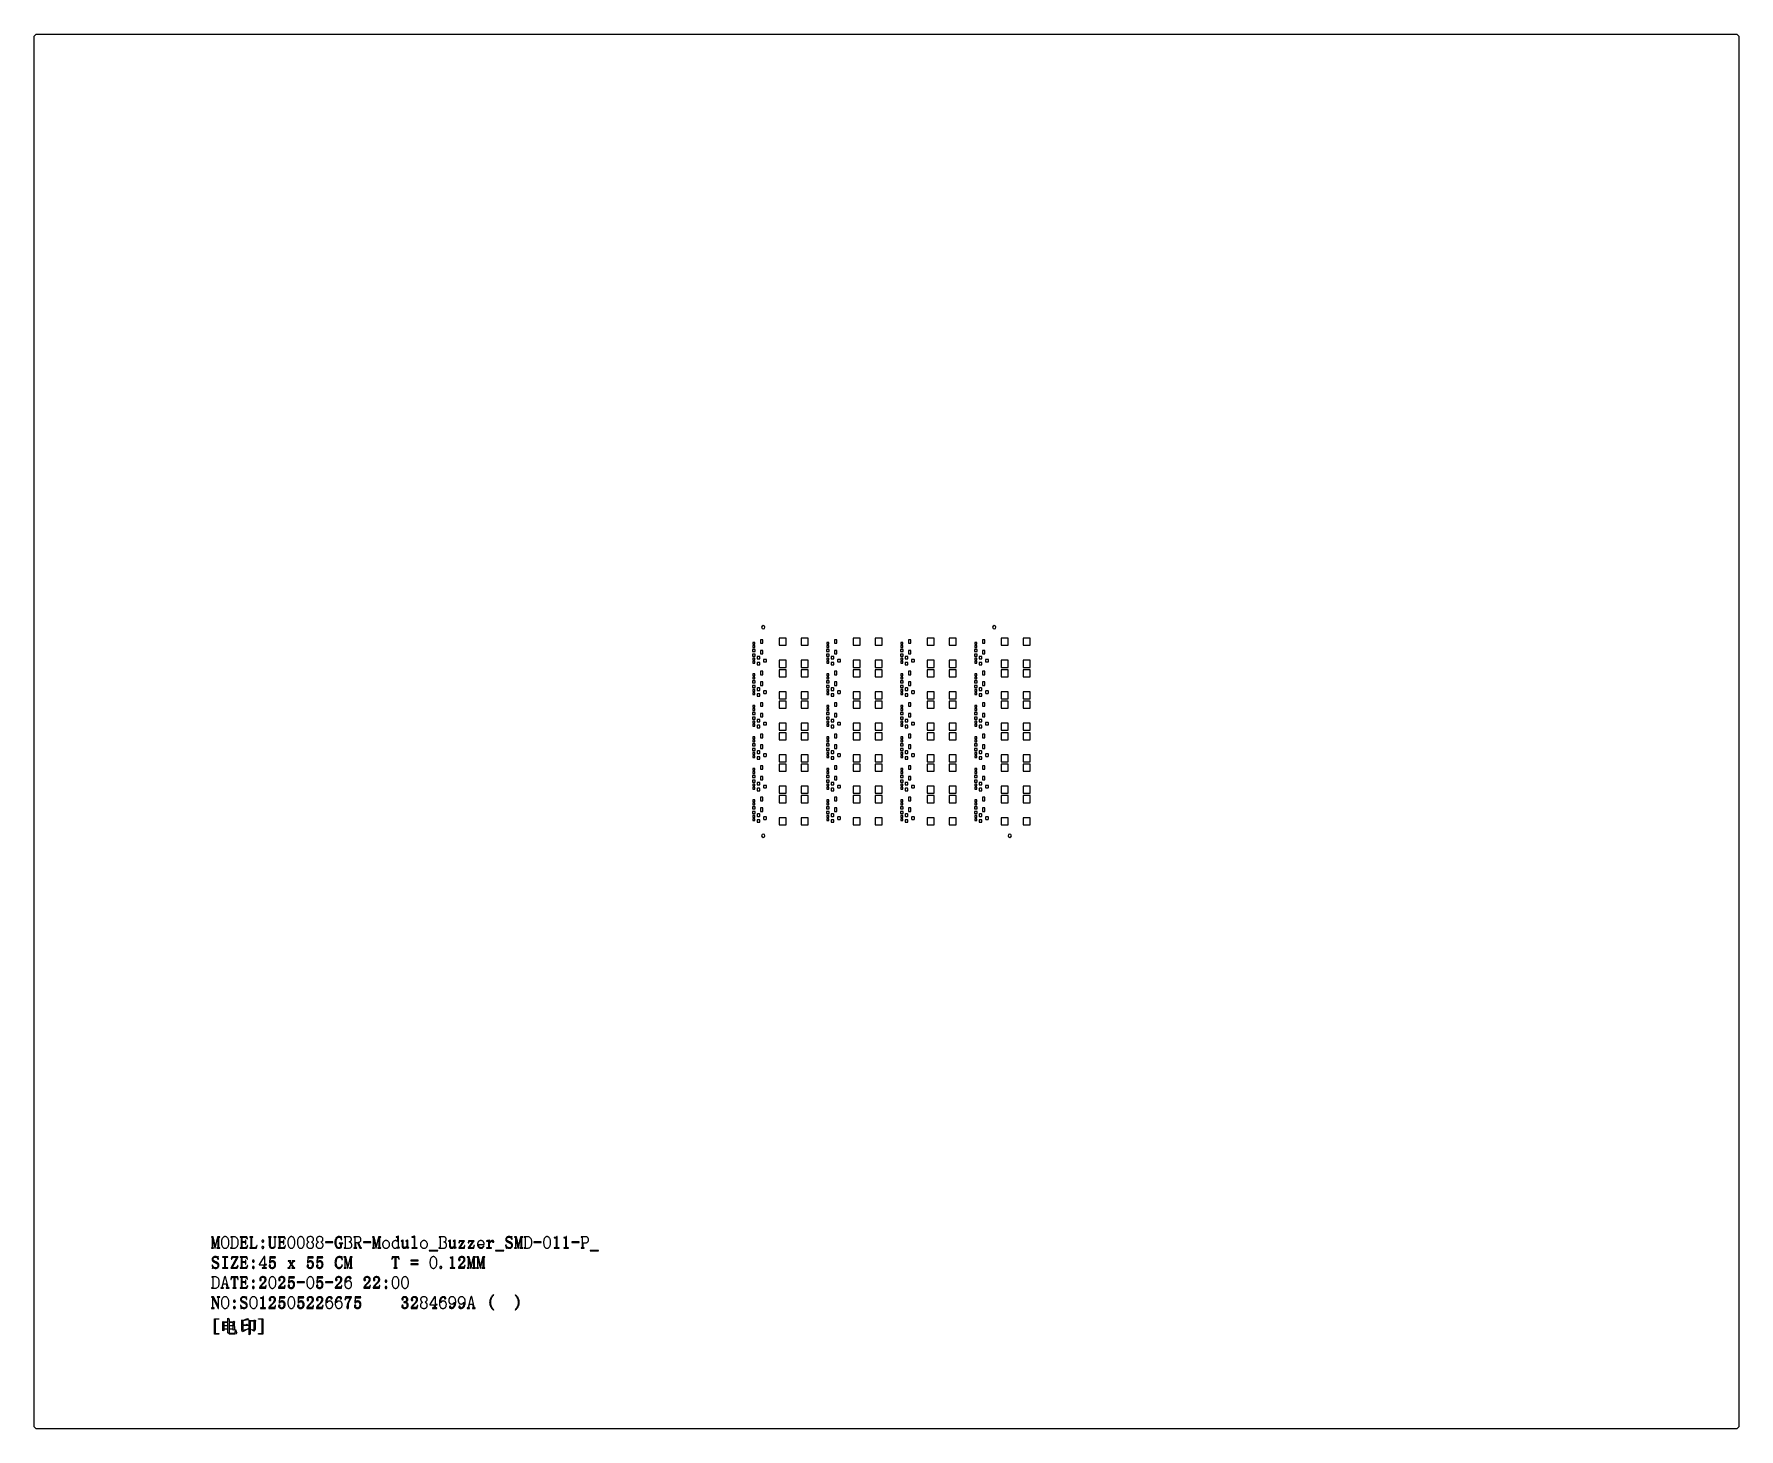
# Model space of a CAD drawing. Extents: x -275 to 275, y -225 to 225.
import ezdxf

# ---------------------------------------------------------------- set-up
doc = ezdxf.new("R2010")
doc.units = 0
doc.header["$MEASUREMENT"] = 0
doc.layers.get('0').update_dxf_attribs({"linetype": 'CONTINUOUS'})

msp = doc.modelspace()

# ---------------------------------------------------------------- linework, layer by layer
for points in [[(-275, 224, -0.414214), (-273.99998, 225), (-273.99998, 225), (273.99998, 225), (273.99998, 225, -0.414214), (275, 224), (275, 224), (275, -224), (275, -224, -0.414214), (273.99998, -225), (273.99998, -225), (-273.99998, -225), (-273.99998, -225, -0.414214), (-275, -224), (-275, -224), (-275, 224)], [(-39.227, 33.629998, 1), (-40.277, 33.629998), (-40.277, 33.629998, 1), (-39.227, 33.629998)], [(35.277, 33.629998, 1), (34.227, 33.629998), (34.227, 33.629998, 1), (35.277, 33.629998)], [(-40.869001, 24.11, 0.414235), (-40.968999, 24.21), (-40.968999, 24.21), (-41.668999, 24.21), (-41.668999, 24.21, 0.414206), (-41.769004, 24.11), (-41.769004, 24.11), (-41.769004, 23.51), (-41.769004, 23.51, 0.414192), (-41.668999, 23.41), (-41.668999, 23.41), (-40.968999, 23.41), (-40.968999, 23.41, 0.414221), (-40.869001, 23.51), (-40.869001, 23.51), (-40.869001, 24.11)], [(-40.869001, 22.21, 0.414228), (-40.968999, 22.31), (-40.968999, 22.31), (-41.668999, 22.31), (-41.668999, 22.31, 0.414199), (-41.769004, 22.21), (-41.769004, 22.21), (-41.769004, 21.61), (-41.769004, 21.61, 0.414199), (-41.668999, 21.51), (-41.668999, 21.51), (-40.968999, 21.51), (-40.968999, 21.51, 0.414228), (-40.869001, 21.61), (-40.869001, 21.61), (-40.869001, 22.21)], [(-38.748999, 23.16, 0.414214), (-38.848999, 23.26), (-38.848999, 23.26), (-39.549001, 23.26), (-39.549001, 23.26, 0.414214), (-39.648999, 23.16), (-39.648999, 23.16), (-39.648999, 22.56), (-39.648999, 22.56, 0.414214), (-39.549001, 22.46), (-39.549001, 22.46), (-38.848999, 22.46), (-38.848999, 22.46, 0.414214), (-38.748999, 22.56), (-38.748999, 22.56), (-38.748999, 23.16)], [(-16.992999, 24.11, 0.414221), (-17.092999, 24.21), (-17.092999, 24.21), (-17.792999, 24.21), (-17.792999, 24.21, 0.414221), (-17.892999, 24.11), (-17.892999, 24.11), (-17.892999, 23.51), (-17.892999, 23.51, 0.414206), (-17.792999, 23.41), (-17.792999, 23.41), (-17.092999, 23.41), (-17.092999, 23.41, 0.414206), (-16.992999, 23.51), (-16.992999, 23.51), (-16.992999, 24.11)], [(-16.992999, 22.21, 0.414214), (-17.092999, 22.31), (-17.092999, 22.31), (-17.792999, 22.31), (-17.792999, 22.31, 0.414214), (-17.892999, 22.21), (-17.892999, 22.21), (-17.892999, 21.61), (-17.892999, 21.61, 0.414214), (-17.792999, 21.51), (-17.792999, 21.51), (-17.092999, 21.51), (-17.092999, 21.51, 0.414214), (-16.992999, 21.61), (-16.992999, 21.61), (-16.992999, 22.21)], [(-14.872999, 23.16, 0.414214), (-14.972999, 23.26), (-14.972999, 23.26), (-15.673, 23.26), (-15.673, 23.26, 0.414206), (-15.773, 23.16), (-15.773, 23.16), (-15.773, 22.56), (-15.773, 22.56, 0.414206), (-15.673, 22.46), (-15.673, 22.46), (-14.972999, 22.46), (-14.972999, 22.46, 0.414214), (-14.872999, 22.56), (-14.872999, 22.56), (-14.872999, 23.16)], [(6.883, 24.11, 0.414224), (6.783, 24.21), (6.783, 24.21), (6.083, 24.21), (6.083, 24.21, 0.414217), (5.983, 24.11), (5.983, 24.11), (5.983, 23.51), (5.983, 23.51, 0.414203), (6.083, 23.41), (6.083, 23.41), (6.783, 23.41), (6.783, 23.41, 0.41421), (6.883, 23.51), (6.883, 23.51), (6.883, 24.11)], [(6.883, 22.21, 0.414217), (6.783, 22.31), (6.783, 22.31), (6.083, 22.31), (6.083, 22.31, 0.41421), (5.983, 22.21), (5.983, 22.21), (5.983, 21.61), (5.983, 21.61, 0.41421), (6.083, 21.51), (6.083, 21.51), (6.783, 21.51), (6.783, 21.51, 0.414217), (6.883, 21.61), (6.883, 21.61), (6.883, 22.21)], [(9.003, 23.16, 0.414212), (8.902999, 23.26), (8.902999, 23.26), (8.203, 23.26), (8.203, 23.26, 0.414217), (8.103, 23.16), (8.103, 23.16), (8.103, 22.56), (8.103, 22.56, 0.414217), (8.203, 22.46), (8.203, 22.46), (8.902999, 22.46), (8.902999, 22.46, 0.414212), (9.003, 22.56), (9.003, 22.56), (9.003, 23.16)], [(30.758999, 24.11, 0.414228), (30.658999, 24.21), (30.658999, 24.21), (29.959001, 24.21), (29.959001, 24.21, 0.414214), (29.859001, 24.11), (29.859001, 24.11), (29.859001, 23.51), (29.859001, 23.51, 0.414199), (29.959001, 23.41), (29.959001, 23.41), (30.658999, 23.41), (30.658999, 23.41, 0.414214), (30.758999, 23.51), (30.758999, 23.51), (30.758999, 24.11)], [(30.758999, 22.21, 0.414221), (30.658999, 22.31), (30.658999, 22.31), (29.959001, 22.31), (29.959001, 22.31, 0.414206), (29.859001, 22.21), (29.859001, 22.21), (29.859001, 21.61), (29.859001, 21.61, 0.414206), (29.959001, 21.51), (29.959001, 21.51), (30.658999, 21.51), (30.658999, 21.51, 0.414221), (30.758999, 21.61), (30.758999, 21.61), (30.758999, 22.21)], [(32.878999, 23.16, 0.414214), (32.779001, 23.26), (32.779001, 23.26), (32.078999, 23.26), (32.078999, 23.26, 0.414221), (31.978999, 23.16), (31.978999, 23.16), (31.978999, 22.56), (31.978999, 22.56, 0.414221), (32.078999, 22.46), (32.078999, 22.46), (32.779001, 22.46), (32.779001, 22.46, 0.414214), (32.878999, 22.56), (32.878999, 22.56), (32.878999, 23.16)], [(-40.869001, 13.95, 0.414228), (-40.968999, 14.05), (-40.968999, 14.05), (-41.668999, 14.05), (-41.668999, 14.05, 0.414199), (-41.769004, 13.95), (-41.769004, 13.95), (-41.769004, 13.35), (-41.769004, 13.35, 0.414199), (-41.668999, 13.25), (-41.668999, 13.25), (-40.968999, 13.25), (-40.968999, 13.25, 0.414228), (-40.869001, 13.35), (-40.869001, 13.35), (-40.869001, 13.95)], [(-40.869001, 12.05, 0.414231), (-40.968999, 12.15), (-40.968999, 12.15), (-41.668999, 12.15), (-41.668999, 12.15, 0.414203), (-41.769004, 12.05), (-41.769004, 12.05), (-41.769004, 11.45), (-41.769004, 11.45, 0.414196), (-41.668999, 11.35), (-41.668999, 11.35), (-40.968999, 11.35), (-40.968999, 11.35, 0.414224), (-40.869001, 11.45), (-40.869001, 11.45), (-40.869001, 12.05)], [(-38.748999, 13, 0.414214), (-38.848999, 13.1), (-38.848999, 13.1), (-39.549001, 13.1), (-39.549001, 13.1, 0.414214), (-39.648999, 13), (-39.648999, 13), (-39.648999, 12.4), (-39.648999, 12.4, 0.414214), (-39.549001, 12.3), (-39.549001, 12.3), (-38.848999, 12.3), (-38.848999, 12.3, 0.414214), (-38.748999, 12.4), (-38.748999, 12.4), (-38.748999, 13)], [(-16.992999, 13.95, 0.414214), (-17.092999, 14.05), (-17.092999, 14.05), (-17.792999, 14.05), (-17.792999, 14.05, 0.414214), (-17.892999, 13.95), (-17.892999, 13.95), (-17.892999, 13.35), (-17.892999, 13.35, 0.414214), (-17.792999, 13.25), (-17.792999, 13.25), (-17.092999, 13.25), (-17.092999, 13.25, 0.414214), (-16.992999, 13.35), (-16.992999, 13.35), (-16.992999, 13.95)], [(-16.992999, 12.05, 0.414217), (-17.092999, 12.15), (-17.092999, 12.15), (-17.792999, 12.15), (-17.792999, 12.15, 0.414217), (-17.892999, 12.05), (-17.892999, 12.05), (-17.892999, 11.45), (-17.892999, 11.45, 0.41421), (-17.792999, 11.35), (-17.792999, 11.35), (-17.092999, 11.35), (-17.092999, 11.35, 0.41421), (-16.992999, 11.45), (-16.992999, 11.45), (-16.992999, 12.05)], [(-14.872999, 13, 0.414214), (-14.972999, 13.1), (-14.972999, 13.1), (-15.673, 13.1), (-15.673, 13.1, 0.414206), (-15.773, 13), (-15.773, 13), (-15.773, 12.4), (-15.773, 12.4, 0.414206), (-15.673, 12.3), (-15.673, 12.3), (-14.972999, 12.3), (-14.972999, 12.3, 0.414214), (-14.872999, 12.4), (-14.872999, 12.4), (-14.872999, 13)], [(6.883, 13.95, 0.414217), (6.783, 14.05), (6.783, 14.05), (6.083, 14.05), (6.083, 14.05, 0.41421), (5.983, 13.95), (5.983, 13.95), (5.983, 13.35), (5.983, 13.35, 0.41421), (6.083, 13.25), (6.083, 13.25), (6.783, 13.25), (6.783, 13.25, 0.414217), (6.883, 13.35), (6.883, 13.35), (6.883, 13.95)], [(6.883, 12.05, 0.414221), (6.783, 12.15), (6.783, 12.15), (6.083, 12.15), (6.083, 12.15, 0.414214), (5.983, 12.05), (5.983, 12.05), (5.983, 11.45), (5.983, 11.45, 0.414206), (6.083, 11.35), (6.083, 11.35), (6.783, 11.35), (6.783, 11.35, 0.414214), (6.883, 11.45), (6.883, 11.45), (6.883, 12.05)], [(9.003, 13, 0.414212), (8.902999, 13.1), (8.902999, 13.1), (8.203, 13.1), (8.203, 13.1, 0.414217), (8.103, 13), (8.103, 13), (8.103, 12.4), (8.103, 12.4, 0.414217), (8.203, 12.3), (8.203, 12.3), (8.902999, 12.3), (8.902999, 12.3, 0.414212), (9.003, 12.4), (9.003, 12.4), (9.003, 13)], [(30.758999, 13.95, 0.414221), (30.658999, 14.05), (30.658999, 14.05), (29.959001, 14.05), (29.959001, 14.05, 0.414206), (29.859001, 13.95), (29.859001, 13.95), (29.859001, 13.35), (29.859001, 13.35, 0.414206), (29.959001, 13.25), (29.959001, 13.25), (30.658999, 13.25), (30.658999, 13.25, 0.414221), (30.758999, 13.35), (30.758999, 13.35), (30.758999, 13.95)], [(30.758999, 12.05, 0.414224), (30.658999, 12.15), (30.658999, 12.15), (29.959001, 12.15), (29.959001, 12.15, 0.41421), (29.859001, 12.05), (29.859001, 12.05), (29.859001, 11.45), (29.859001, 11.45, 0.414203), (29.959001, 11.35), (29.959001, 11.35), (30.658999, 11.35), (30.658999, 11.35, 0.414217), (30.758999, 11.45), (30.758999, 11.45), (30.758999, 12.05)], [(32.878999, 13, 0.414214), (32.779001, 13.1), (32.779001, 13.1), (32.078999, 13.1), (32.078999, 13.1, 0.414221), (31.978999, 13), (31.978999, 13), (31.978999, 12.4), (31.978999, 12.4, 0.414221), (32.078999, 12.3), (32.078999, 12.3), (32.779001, 12.3), (32.779001, 12.3, 0.414214), (32.878999, 12.4), (32.878999, 12.4), (32.878999, 13)], [(-40.869001, 3.79, 0.414231), (-40.968999, 3.89), (-40.968999, 3.89), (-41.668999, 3.89), (-41.668999, 3.89, 0.414202), (-41.769004, 3.79), (-41.769004, 3.79), (-41.769004, 3.19), (-41.769004, 3.19, 0.414197), (-41.668999, 3.09), (-41.668999, 3.09), (-40.968999, 3.09), (-40.968999, 3.09, 0.414225), (-40.869001, 3.19), (-40.869001, 3.19), (-40.869001, 3.79)], [(-40.869001, 1.89, 0.414228), (-40.968999, 1.99), (-40.968999, 1.99), (-41.668999, 1.99), (-41.668999, 1.99, 0.4142), (-41.769004, 1.89), (-41.769004, 1.89), (-41.769004, 1.29), (-41.769004, 1.29, 0.414198), (-41.668999, 1.19), (-41.668999, 1.19), (-40.968999, 1.19), (-40.968999, 1.19, 0.414227), (-40.869001, 1.29), (-40.869001, 1.29), (-40.869001, 1.89)], [(-38.748999, 2.84, 0.414213), (-38.848999, 2.94), (-38.848999, 2.94), (-39.549001, 2.94), (-39.549001, 2.94, 0.414213), (-39.648999, 2.84), (-39.648999, 2.84), (-39.648999, 2.24), (-39.648999, 2.24, 0.414214), (-39.549001, 2.14), (-39.549001, 2.14), (-38.848999, 2.14), (-38.848999, 2.14, 0.414214), (-38.748999, 2.24), (-38.748999, 2.24), (-38.748999, 2.84)], [(-16.992999, 3.79, 0.414216), (-17.092999, 3.89), (-17.092999, 3.89), (-17.792999, 3.89), (-17.792999, 3.89, 0.414216), (-17.892999, 3.79), (-17.892999, 3.79), (-17.892999, 3.19), (-17.892999, 3.19, 0.414211), (-17.792999, 3.09), (-17.792999, 3.09), (-17.092999, 3.09), (-17.092999, 3.09, 0.414211), (-16.992999, 3.19), (-16.992999, 3.19), (-16.992999, 3.79)], [(-16.992999, 1.89, 0.414214), (-17.092999, 1.99), (-17.092999, 1.99), (-17.792999, 1.99), (-17.792999, 1.99, 0.414214), (-17.892999, 1.89), (-17.892999, 1.89), (-17.892999, 1.29), (-17.892999, 1.29, 0.414213), (-17.792999, 1.19), (-17.792999, 1.19), (-17.092999, 1.19), (-17.092999, 1.19, 0.414213), (-16.992999, 1.29), (-16.992999, 1.29), (-16.992999, 1.89)], [(-14.872999, 2.84, 0.414213), (-14.972999, 2.94), (-14.972999, 2.94), (-15.673, 2.94), (-15.673, 2.94, 0.414206), (-15.773, 2.84), (-15.773, 2.84), (-15.773, 2.24), (-15.773, 2.24, 0.414207), (-15.673, 2.14), (-15.673, 2.14), (-14.972999, 2.14), (-14.972999, 2.14, 0.414214), (-14.872999, 2.24), (-14.872999, 2.24), (-14.872999, 2.84)], [(6.883, 3.79, 0.41422), (6.783, 3.89), (6.783, 3.89), (6.083, 3.89), (6.083, 3.89, 0.414213), (5.983, 3.79), (5.983, 3.79), (5.983, 3.19), (5.983, 3.19, 0.414207), (6.083, 3.09), (6.083, 3.09), (6.783, 3.09), (6.783, 3.09, 0.414214), (6.883, 3.19), (6.883, 3.19), (6.883, 3.79)], [(6.883, 1.89, 0.414218), (6.783, 1.99), (6.783, 1.99), (6.083, 1.99), (6.083, 1.99, 0.41421), (5.983, 1.89), (5.983, 1.89), (5.983, 1.29), (5.983, 1.29, 0.414209), (6.083, 1.19), (6.083, 1.19), (6.783, 1.19), (6.783, 1.19, 0.414216), (6.883, 1.29), (6.883, 1.29), (6.883, 1.89)], [(9.003, 2.84, 0.414211), (8.902999, 2.94), (8.902999, 2.94), (8.203, 2.94), (8.203, 2.94, 0.414216), (8.103, 2.84), (8.103, 2.84), (8.103, 2.24), (8.103, 2.24, 0.414218), (8.203, 2.14), (8.203, 2.14), (8.902999, 2.14), (8.902999, 2.14, 0.414212), (9.003, 2.24), (9.003, 2.24), (9.003, 2.84)], [(30.758999, 3.79, 0.414223), (30.658999, 3.89), (30.658999, 3.89), (29.959001, 3.89), (29.959001, 3.89, 0.414209), (29.859001, 3.79), (29.859001, 3.79), (29.859001, 3.19), (29.859001, 3.19, 0.414204), (29.959001, 3.09), (29.959001, 3.09), (30.658999, 3.09), (30.658999, 3.09, 0.414218), (30.758999, 3.19), (30.758999, 3.19), (30.758999, 3.79)], [(30.758999, 1.89, 0.414221), (30.658999, 1.99), (30.658999, 1.99), (29.959001, 1.99), (29.959001, 1.99, 0.414207), (29.859001, 1.89), (29.859001, 1.89), (29.859001, 1.29), (29.859001, 1.29, 0.414206), (29.959001, 1.19), (29.959001, 1.19), (30.658999, 1.19), (30.658999, 1.19, 0.41422), (30.758999, 1.29), (30.758999, 1.29), (30.758999, 1.89)], [(32.878999, 2.84, 0.414213), (32.779001, 2.94), (32.779001, 2.94), (32.078999, 2.94), (32.078999, 2.94, 0.41422), (31.978999, 2.84), (31.978999, 2.84), (31.978999, 2.24), (31.978999, 2.24, 0.414221), (32.078999, 2.14), (32.078999, 2.14), (32.779001, 2.14), (32.779001, 2.14, 0.414214), (32.878999, 2.24), (32.878999, 2.24), (32.878999, 2.84)], [(-40.869001, -6.37, 0.41423), (-40.968999, -6.27), (-40.968999, -6.27), (-41.668999, -6.27), (-41.668999, -6.27, 0.414201), (-41.769004, -6.37), (-41.769004, -6.37), (-41.769004, -6.97), (-41.769004, -6.97, 0.414196), (-41.668999, -7.07), (-41.668999, -7.07), (-40.968999, -7.07), (-40.968999, -7.07, 0.414224), (-40.869001, -6.97), (-40.869001, -6.97), (-40.869001, -6.37)], [(-40.869001, -8.27, 0.414228), (-40.968999, -8.17), (-40.968999, -8.17), (-41.668999, -8.17), (-41.668999, -8.17, 0.414199), (-41.769004, -8.27), (-41.769004, -8.27), (-41.769004, -8.87), (-41.769004, -8.87, 0.414199), (-41.668999, -8.97), (-41.668999, -8.97), (-40.968999, -8.97), (-40.968999, -8.97, 0.414228), (-40.869001, -8.87), (-40.869001, -8.87), (-40.869001, -8.27)], [(-38.748999, -7.32, 0.414212), (-38.848999, -7.22), (-38.848999, -7.22), (-39.549001, -7.22), (-39.549001, -7.22, 0.414212), (-39.648999, -7.32), (-39.648999, -7.32), (-39.648999, -7.92), (-39.648999, -7.92, 0.414215), (-39.549001, -8.019999), (-39.549001, -8.019999), (-38.848999, -8.019999), (-38.848999, -8.019999, 0.414215), (-38.748999, -7.92), (-38.748999, -7.92), (-38.748999, -7.32)], [(-16.992999, -6.37, 0.414215), (-17.092999, -6.27), (-17.092999, -6.27), (-17.792999, -6.27), (-17.792999, -6.27, 0.414215), (-17.892999, -6.37), (-17.892999, -6.37), (-17.892999, -6.97), (-17.892999, -6.97, 0.41421), (-17.792999, -7.07), (-17.792999, -7.07), (-17.092999, -7.07), (-17.092999, -7.07, 0.41421), (-16.992999, -6.97), (-16.992999, -6.97), (-16.992999, -6.37)], [(-16.992999, -8.27, 0.414214), (-17.092999, -8.17), (-17.092999, -8.17), (-17.792999, -8.17), (-17.792999, -8.17, 0.414214), (-17.892999, -8.27), (-17.892999, -8.27), (-17.892999, -8.87), (-17.892999, -8.87, 0.414214), (-17.792999, -8.97), (-17.792999, -8.97), (-17.092999, -8.97), (-17.092999, -8.97, 0.414214), (-16.992999, -8.87), (-16.992999, -8.87), (-16.992999, -8.27)], [(-14.872999, -7.32, 0.414212), (-14.972999, -7.22), (-14.972999, -7.22), (-15.673, -7.22), (-15.673, -7.22, 0.414205), (-15.773, -7.32), (-15.773, -7.32), (-15.773, -7.92), (-15.773, -7.92, 0.414208), (-15.673, -8.019999), (-15.673, -8.019999), (-14.972999, -8.019999), (-14.972999, -8.019999, 0.414215), (-14.872999, -7.92), (-14.872999, -7.92), (-14.872999, -7.32)], [(6.883, -6.37, 0.414219), (6.783, -6.27), (6.783, -6.27), (6.083, -6.27), (6.083, -6.27, 0.414212), (5.983, -6.37), (5.983, -6.37), (5.983, -6.97), (5.983, -6.97, 0.414206), (6.083, -7.07), (6.083, -7.07), (6.783, -7.07), (6.783, -7.07, 0.414214), (6.883, -6.97), (6.883, -6.97), (6.883, -6.37)], [(6.883, -8.27, 0.414217), (6.783, -8.17), (6.783, -8.17), (6.083, -8.17), (6.083, -8.17, 0.41421), (5.983, -8.27), (5.983, -8.27), (5.983, -8.87), (5.983, -8.87, 0.41421), (6.083, -8.97), (6.083, -8.97), (6.783, -8.97), (6.783, -8.97, 0.414217), (6.883, -8.87), (6.883, -8.87), (6.883, -8.27)], [(9.003, -7.32, 0.41421), (8.902999, -7.22), (8.902999, -7.22), (8.203, -7.22), (8.203, -7.22, 0.414215), (8.103, -7.32), (8.103, -7.32), (8.103, -7.92), (8.103, -7.92, 0.414219), (8.203, -8.019999), (8.203, -8.019999), (8.902999, -8.019999), (8.902999, -8.019999, 0.414214), (9.003, -7.92), (9.003, -7.92), (9.003, -7.32)], [(30.758999, -6.37, 0.414223), (30.658999, -6.27), (30.658999, -6.27), (29.959001, -6.27), (29.959001, -6.27, 0.414208), (29.859001, -6.37), (29.859001, -6.37), (29.859001, -6.97), (29.859001, -6.97, 0.414203), (29.959001, -7.07), (29.959001, -7.07), (30.658999, -7.07), (30.658999, -7.07, 0.414217), (30.758999, -6.97), (30.758999, -6.97), (30.758999, -6.37)], [(30.758999, -8.27, 0.414221), (30.658999, -8.17), (30.658999, -8.17), (29.959001, -8.17), (29.959001, -8.17, 0.414206), (29.859001, -8.27), (29.859001, -8.27), (29.859001, -8.87), (29.859001, -8.87, 0.414206), (29.959001, -8.97), (29.959001, -8.97), (30.658999, -8.97), (30.658999, -8.97, 0.414221), (30.758999, -8.87), (30.758999, -8.87), (30.758999, -8.27)], [(32.878999, -7.32, 0.414212), (32.779001, -7.22), (32.779001, -7.22), (32.078999, -7.22), (32.078999, -7.22, 0.414219), (31.978999, -7.32), (31.978999, -7.32), (31.978999, -7.92), (31.978999, -7.92, 0.414223), (32.078999, -8.019999), (32.078999, -8.019999), (32.779001, -8.019999), (32.779001, -8.019999, 0.414215), (32.878999, -7.92), (32.878999, -7.92), (32.878999, -7.32)], [(-40.869001, -16.53, 0.414228), (-40.968999, -16.43), (-40.968999, -16.43), (-41.668999, -16.43), (-41.668999, -16.43, 0.414199), (-41.769004, -16.53), (-41.769004, -16.53), (-41.769004, -17.13), (-41.769004, -17.13, 0.414199), (-41.668999, -17.23), (-41.668999, -17.23), (-40.968999, -17.23), (-40.968999, -17.23, 0.414228), (-40.869001, -17.13), (-40.869001, -17.13), (-40.869001, -16.53)], [(-16.992999, -16.53, 0.414214), (-17.092999, -16.43), (-17.092999, -16.43), (-17.792999, -16.43), (-17.792999, -16.43, 0.414214), (-17.892999, -16.53), (-17.892999, -16.53), (-17.892999, -17.13), (-17.892999, -17.13, 0.414214), (-17.792999, -17.23), (-17.792999, -17.23), (-17.092999, -17.23), (-17.092999, -17.23, 0.414214), (-16.992999, -17.13), (-16.992999, -17.13), (-16.992999, -16.53)], [(6.883, -16.53, 0.414217), (6.783, -16.43), (6.783, -16.43), (6.083, -16.43), (6.083, -16.43, 0.41421), (5.983, -16.53), (5.983, -16.53), (5.983, -17.13), (5.983, -17.13, 0.41421), (6.083, -17.23), (6.083, -17.23), (6.783, -17.23), (6.783, -17.23, 0.414217), (6.883, -17.13), (6.883, -17.13), (6.883, -16.53)], [(30.758999, -16.53, 0.414221), (30.658999, -16.43), (30.658999, -16.43), (29.959001, -16.43), (29.959001, -16.43, 0.414206), (29.859001, -16.53), (29.859001, -16.53), (29.859001, -17.13), (29.859001, -17.13, 0.414206), (29.959001, -17.23), (29.959001, -17.23), (30.658999, -17.23), (30.658999, -17.23, 0.414221), (30.758999, -17.13), (30.758999, -17.13), (30.758999, -16.53)], [(-40.869001, -18.43, 0.414228), (-40.968999, -18.33), (-40.968999, -18.33), (-41.668999, -18.33), (-41.668999, -18.33, 0.414199), (-41.769004, -18.43), (-41.769004, -18.43), (-41.769004, -19.029999), (-41.769004, -19.029999, 0.414199), (-41.668999, -19.130001), (-41.668999, -19.130001), (-40.968999, -19.130001), (-40.968999, -19.130001, 0.414228), (-40.869001, -19.029999), (-40.869001, -19.029999), (-40.869001, -18.43)], [(-38.748999, -17.480001, 0.414214), (-38.848999, -17.379999), (-38.848999, -17.379999), (-39.549001, -17.379999), (-39.549001, -17.379999, 0.414214), (-39.648999, -17.480001), (-39.648999, -17.480001), (-39.648999, -18.08), (-39.648999, -18.08, 0.414214), (-39.549001, -18.18), (-39.549001, -18.18), (-38.848999, -18.18), (-38.848999, -18.18, 0.414214), (-38.748999, -18.08), (-38.748999, -18.08), (-38.748999, -17.480001)], [(-16.992999, -18.43, 0.414214), (-17.092999, -18.33), (-17.092999, -18.33), (-17.792999, -18.33), (-17.792999, -18.33, 0.414214), (-17.892999, -18.43), (-17.892999, -18.43), (-17.892999, -19.029999), (-17.892999, -19.029999, 0.414214), (-17.792999, -19.130001), (-17.792999, -19.130001), (-17.092999, -19.130001), (-17.092999, -19.130001, 0.414214), (-16.992999, -19.029999), (-16.992999, -19.029999), (-16.992999, -18.43)], [(-14.872999, -17.480001, 0.414214), (-14.972999, -17.379999), (-14.972999, -17.379999), (-15.673, -17.379999), (-15.673, -17.379999, 0.414206), (-15.773, -17.480001), (-15.773, -17.480001), (-15.773, -18.08), (-15.773, -18.08, 0.414206), (-15.673, -18.18), (-15.673, -18.18), (-14.972999, -18.18), (-14.972999, -18.18, 0.414214), (-14.872999, -18.08), (-14.872999, -18.08), (-14.872999, -17.480001)], [(6.883, -18.43, 0.414217), (6.783, -18.33), (6.783, -18.33), (6.083, -18.33), (6.083, -18.33, 0.41421), (5.983, -18.43), (5.983, -18.43), (5.983, -19.029999), (5.983, -19.029999, 0.41421), (6.083, -19.130001), (6.083, -19.130001), (6.783, -19.130001), (6.783, -19.130001, 0.414217), (6.883, -19.029999), (6.883, -19.029999), (6.883, -18.43)], [(9.003, -17.480001, 0.414212), (8.902999, -17.379999), (8.902999, -17.379999), (8.203, -17.379999), (8.203, -17.379999, 0.414217), (8.103, -17.480001), (8.103, -17.480001), (8.103, -18.08), (8.103, -18.08, 0.414217), (8.203, -18.18), (8.203, -18.18), (8.902999, -18.18), (8.902999, -18.18, 0.414212), (9.003, -18.08), (9.003, -18.08), (9.003, -17.480001)], [(30.758999, -18.43, 0.414221), (30.658999, -18.33), (30.658999, -18.33), (29.959001, -18.33), (29.959001, -18.33, 0.414206), (29.859001, -18.43), (29.859001, -18.43), (29.859001, -19.029999), (29.859001, -19.029999, 0.414206), (29.959001, -19.130001), (29.959001, -19.130001), (30.658999, -19.130001), (30.658999, -19.130001, 0.414221), (30.758999, -19.029999), (30.758999, -19.029999), (30.758999, -18.43)], [(32.878999, -17.480001, 0.414214), (32.779001, -17.379999), (32.779001, -17.379999), (32.078999, -17.379999), (32.078999, -17.379999, 0.414221), (31.978999, -17.480001), (31.978999, -17.480001), (31.978999, -18.08), (31.978999, -18.08, 0.414221), (32.078999, -18.18), (32.078999, -18.18), (32.779001, -18.18), (32.779001, -18.18, 0.414214), (32.878999, -18.08), (32.878999, -18.08), (32.878999, -17.480001)], [(-40.869001, -26.69, 0.414228), (-40.968999, -26.59), (-40.968999, -26.59), (-41.668999, -26.59), (-41.668999, -26.59, 0.414199), (-41.769004, -26.69), (-41.769004, -26.69), (-41.769004, -27.29), (-41.769004, -27.29, 0.414192), (-41.668999, -27.39), (-41.668999, -27.39), (-40.968999, -27.39), (-40.968999, -27.39, 0.414221), (-40.869001, -27.29), (-40.869001, -27.29), (-40.869001, -26.69)], [(-16.992999, -26.69, 0.414214), (-17.092999, -26.59), (-17.092999, -26.59), (-17.792999, -26.59), (-17.792999, -26.59, 0.414214), (-17.892999, -26.69), (-17.892999, -26.69), (-17.892999, -27.29), (-17.892999, -27.29, 0.414206), (-17.792999, -27.39), (-17.792999, -27.39), (-17.092999, -27.39), (-17.092999, -27.39, 0.414206), (-16.992999, -27.29), (-16.992999, -27.29), (-16.992999, -26.69)], [(6.883, -26.69, 0.414217), (6.783, -26.59), (6.783, -26.59), (6.083, -26.59), (6.083, -26.59, 0.41421), (5.983, -26.69), (5.983, -26.69), (5.983, -27.29), (5.983, -27.29, 0.414203), (6.083, -27.39), (6.083, -27.39), (6.783, -27.39), (6.783, -27.39, 0.41421), (6.883, -27.29), (6.883, -27.29), (6.883, -26.69)], [(30.758999, -26.69, 0.414221), (30.658999, -26.59), (30.658999, -26.59), (29.959001, -26.59), (29.959001, -26.59, 0.414206), (29.859001, -26.69), (29.859001, -26.69), (29.859001, -27.29), (29.859001, -27.29, 0.414199), (29.959001, -27.39), (29.959001, -27.39), (30.658999, -27.39), (30.658999, -27.39, 0.414214), (30.758999, -27.29), (30.758999, -27.29), (30.758999, -26.69)], [(-40.869001, -28.59, 0.414235), (-40.968999, -28.49), (-40.968999, -28.49), (-41.668999, -28.49), (-41.668999, -28.49, 0.414206), (-41.769004, -28.59), (-41.769004, -28.59), (-41.769004, -29.19), (-41.769004, -29.19, 0.414192), (-41.668999, -29.29), (-41.668999, -29.29), (-40.968999, -29.29), (-40.968999, -29.29, 0.414221), (-40.869001, -29.19), (-40.869001, -29.19), (-40.869001, -28.59)], [(-38.748999, -27.64, 0.414214), (-38.848999, -27.54), (-38.848999, -27.54), (-39.549001, -27.54), (-39.549001, -27.54, 0.414214), (-39.648999, -27.64), (-39.648999, -27.64), (-39.648999, -28.24), (-39.648999, -28.24, 0.414214), (-39.549001, -28.34), (-39.549001, -28.34), (-38.848999, -28.34), (-38.848999, -28.34, 0.414214), (-38.748999, -28.24), (-38.748999, -28.24), (-38.748999, -27.64)], [(-16.992999, -28.59, 0.414221), (-17.092999, -28.49), (-17.092999, -28.49), (-17.792999, -28.49), (-17.792999, -28.49, 0.414221), (-17.892999, -28.59), (-17.892999, -28.59), (-17.892999, -29.19), (-17.892999, -29.19, 0.414206), (-17.792999, -29.29), (-17.792999, -29.29), (-17.092999, -29.29), (-17.092999, -29.29, 0.414206), (-16.992999, -29.19), (-16.992999, -29.19), (-16.992999, -28.59)], [(-14.872999, -27.64, 0.414214), (-14.972999, -27.54), (-14.972999, -27.54), (-15.673, -27.54), (-15.673, -27.54, 0.414206), (-15.773, -27.64), (-15.773, -27.64), (-15.773, -28.24), (-15.773, -28.24, 0.414206), (-15.673, -28.34), (-15.673, -28.34), (-14.972999, -28.34), (-14.972999, -28.34, 0.414214), (-14.872999, -28.24), (-14.872999, -28.24), (-14.872999, -27.64)], [(6.883, -28.59, 0.414224), (6.783, -28.49), (6.783, -28.49), (6.083, -28.49), (6.083, -28.49, 0.414217), (5.983, -28.59), (5.983, -28.59), (5.983, -29.19), (5.983, -29.19, 0.414203), (6.083, -29.29), (6.083, -29.29), (6.783, -29.29), (6.783, -29.29, 0.41421), (6.883, -29.19), (6.883, -29.19), (6.883, -28.59)], [(9.003, -27.64, 0.414212), (8.902999, -27.54), (8.902999, -27.54), (8.203, -27.54), (8.203, -27.54, 0.414217), (8.103, -27.64), (8.103, -27.64), (8.103, -28.24), (8.103, -28.24, 0.414217), (8.203, -28.34), (8.203, -28.34), (8.902999, -28.34), (8.902999, -28.34, 0.414212), (9.003, -28.24), (9.003, -28.24), (9.003, -27.64)], [(30.758999, -28.59, 0.414228), (30.658999, -28.49), (30.658999, -28.49), (29.959001, -28.49), (29.959001, -28.49, 0.414214), (29.859001, -28.59), (29.859001, -28.59), (29.859001, -29.19), (29.859001, -29.19, 0.414199), (29.959001, -29.29), (29.959001, -29.29), (30.658999, -29.29), (30.658999, -29.29, 0.414214), (30.758999, -29.19), (30.758999, -29.19), (30.758999, -28.59)], [(32.878999, -27.64, 0.414214), (32.779001, -27.54), (32.779001, -27.54), (32.078999, -27.54), (32.078999, -27.54, 0.414221), (31.978999, -27.64), (31.978999, -27.64), (31.978999, -28.24), (31.978999, -28.24, 0.414221), (32.078999, -28.34), (32.078999, -28.34), (32.779001, -28.34), (32.779001, -28.34, 0.414214), (32.878999, -28.24), (32.878999, -28.24), (32.878999, -27.64)], [(-39.227, -33.629998, 1), (-40.277, -33.629998), (-40.277, -33.629998, 1), (-39.227, -33.629998)], [(40.277, -33.629998, 1), (39.227, -33.629998), (39.227, -33.629998, 1), (40.277, -33.629998)]]:
    msp.add_lwpolyline(points, format="xyb")
for points in [[(-42.448999, 28.74), (-43.148999, 28.74), (-43.148999, 28.74), (-43.148999, 28.14), (-43.148999, 28.14), (-42.448999, 28.14), (-42.448999, 28.14), (-42.448999, 28.74)], [(-42.448999, 27.74), (-43.148999, 27.74), (-43.148999, 27.74), (-43.148999, 27.14), (-43.148999, 27.14), (-42.448999, 27.14), (-42.448999, 27.14), (-42.448999, 27.74)], [(-39.896001, 29.590999), (-40.622, 29.590999), (-40.622, 29.590999), (-40.622, 28.468999), (-40.622, 28.468999), (-39.896001, 28.468999), (-39.896001, 28.468999), (-39.896001, 29.590999)], [(-32.359001, 30.1), (-34.658999, 30.1), (-34.658999, 30.1), (-34.658999, 27.8), (-34.658999, 27.8), (-32.359001, 27.8), (-32.359001, 27.8), (-32.359001, 30.1)], [(-25.26, 30.1), (-27.56, 30.1), (-27.56, 30.1), (-27.56, 27.8), (-27.56, 27.8), (-25.26, 27.8), (-25.26, 27.8), (-25.26, 30.1)], [(-18.572999, 28.74), (-19.272999, 28.74), (-19.272999, 28.74), (-19.272999, 28.14), (-19.272999, 28.14), (-18.572999, 28.14), (-18.572999, 28.14), (-18.572999, 28.74)], [(-18.572999, 27.74), (-19.272999, 27.74), (-19.272999, 27.74), (-19.272999, 27.14), (-19.272999, 27.14), (-18.572999, 27.14), (-18.572999, 27.14), (-18.572999, 27.74)], [(-16.02, 29.590999), (-16.746, 29.590999), (-16.746, 29.590999), (-16.746, 28.468999), (-16.746, 28.468999), (-16.02, 28.468999), (-16.02, 28.468999), (-16.02, 29.590999)], [(-8.483, 30.1), (-10.783, 30.1), (-10.783, 30.1), (-10.783, 27.8), (-10.783, 27.8), (-8.483, 27.8), (-8.483, 27.8), (-8.483, 30.1)], [(-1.384, 30.1), (-3.684, 30.1), (-3.684, 30.1), (-3.684, 27.8), (-3.684, 27.8), (-1.384, 27.8), (-1.384, 27.8), (-1.384, 30.1)], [(5.303, 28.74), (4.603, 28.74), (4.603, 28.74), (4.603, 28.14), (4.603, 28.14), (5.303, 28.14), (5.303, 28.14), (5.303, 28.74)], [(5.303, 27.74), (4.603, 27.74), (4.603, 27.74), (4.603, 27.14), (4.603, 27.14), (5.303, 27.14), (5.303, 27.14), (5.303, 27.74)], [(7.856, 29.590999), (7.13, 29.590999), (7.13, 29.590999), (7.13, 28.468999), (7.13, 28.468999), (7.856, 28.468999), (7.856, 28.468999), (7.856, 29.590999)], [(15.393, 30.1), (13.093, 30.1), (13.093, 30.1), (13.093, 27.8), (13.093, 27.8), (15.393, 27.8), (15.393, 27.8), (15.393, 30.1)], [(22.492002, 30.1), (20.192, 30.1), (20.192, 30.1), (20.192, 27.8), (20.192, 27.8), (22.492002, 27.8), (22.492002, 27.8), (22.492002, 30.1)], [(29.178999, 28.74), (28.479001, 28.74), (28.479001, 28.74), (28.479001, 28.14), (28.479001, 28.14), (29.178999, 28.14), (29.178999, 28.14), (29.178999, 28.74)], [(29.178999, 27.74), (28.479001, 27.74), (28.479001, 27.74), (28.479001, 27.14), (28.479001, 27.14), (29.178999, 27.14), (29.178999, 27.14), (29.178999, 27.74)], [(31.732, 29.590999), (31.005999, 29.590999), (31.005999, 29.590999), (31.005999, 28.468999), (31.005999, 28.468999), (31.732, 28.468999), (31.732, 28.468999), (31.732, 29.590999)], [(39.269001, 30.1), (36.968999, 30.1), (36.968999, 30.1), (36.968999, 27.8), (36.968999, 27.8), (39.269001, 27.8), (39.269001, 27.8), (39.269001, 30.1)], [(46.367998, 30.1), (44.068003, 30.1), (44.068003, 30.1), (44.068003, 27.8), (44.068003, 27.8), (46.367998, 27.8), (46.367998, 27.8), (46.367998, 30.1)], [(-42.342998, 26.456001), (-43.255, 26.456001), (-43.255, 26.456001), (-43.255, 25.844001), (-43.255, 25.844001), (-42.342998, 25.844001), (-42.342998, 25.844001), (-42.342998, 26.456001)], [(-42.342998, 24.955999), (-43.255, 24.955999), (-43.255, 24.955999), (-43.255, 24.343999), (-43.255, 24.343999), (-42.342998, 24.343999), (-42.342998, 24.343999), (-42.342998, 24.955999)], [(-42.448999, 23.66), (-43.148999, 23.66), (-43.148999, 23.66), (-43.148999, 23.06), (-43.148999, 23.06), (-42.448999, 23.06), (-42.448999, 23.06), (-42.448999, 23.66)], [(-42.448999, 22.66), (-43.148999, 22.66), (-43.148999, 22.66), (-43.148999, 22.06), (-43.148999, 22.06), (-42.448999, 22.06), (-42.448999, 22.06), (-42.448999, 22.66)], [(-39.896001, 26.140999), (-40.622, 26.140999), (-40.622, 26.140999), (-40.622, 25.018999), (-40.622, 25.018999), (-39.896001, 25.018999), (-39.896001, 25.018999), (-39.896001, 26.140999)], [(-32.359001, 23), (-34.658999, 23), (-34.658999, 23), (-34.658999, 20.7), (-34.658999, 20.7), (-32.359001, 20.7), (-32.359001, 20.7), (-32.359001, 23)], [(-25.26, 23), (-27.56, 23), (-27.56, 23), (-27.56, 20.7), (-27.56, 20.7), (-25.26, 20.7), (-25.26, 20.7), (-25.26, 23)], [(-18.467, 26.456001), (-19.378999, 26.456001), (-19.378999, 26.456001), (-19.378999, 25.844001), (-19.378999, 25.844001), (-18.467, 25.844001), (-18.467, 25.844001), (-18.467, 26.456001)], [(-18.467, 24.955999), (-19.378999, 24.955999), (-19.378999, 24.955999), (-19.378999, 24.343999), (-19.378999, 24.343999), (-18.467, 24.343999), (-18.467, 24.343999), (-18.467, 24.955999)], [(-18.572999, 23.66), (-19.272999, 23.66), (-19.272999, 23.66), (-19.272999, 23.06), (-19.272999, 23.06), (-18.572999, 23.06), (-18.572999, 23.06), (-18.572999, 23.66)], [(-18.572999, 22.66), (-19.272999, 22.66), (-19.272999, 22.66), (-19.272999, 22.06), (-19.272999, 22.06), (-18.572999, 22.06), (-18.572999, 22.06), (-18.572999, 22.66)], [(-16.02, 26.140999), (-16.746, 26.140999), (-16.746, 26.140999), (-16.746, 25.018999), (-16.746, 25.018999), (-16.02, 25.018999), (-16.02, 25.018999), (-16.02, 26.140999)], [(-8.483, 23), (-10.783, 23), (-10.783, 23), (-10.783, 20.7), (-10.783, 20.7), (-8.483, 20.7), (-8.483, 20.7), (-8.483, 23)], [(-1.384, 23), (-3.684, 23), (-3.684, 23), (-3.684, 20.7), (-3.684, 20.7), (-1.384, 20.7), (-1.384, 20.7), (-1.384, 23)], [(5.409, 26.456001), (4.497, 26.456001), (4.497, 26.456001), (4.497, 25.844001), (4.497, 25.844001), (5.409, 25.844001), (5.409, 25.844001), (5.409, 26.456001)], [(5.409, 24.955999), (4.497, 24.955999), (4.497, 24.955999), (4.497, 24.343999), (4.497, 24.343999), (5.409, 24.343999), (5.409, 24.343999), (5.409, 24.955999)], [(5.303, 23.66), (4.603, 23.66), (4.603, 23.66), (4.603, 23.06), (4.603, 23.06), (5.303, 23.06), (5.303, 23.06), (5.303, 23.66)], [(5.303, 22.66), (4.603, 22.66), (4.603, 22.66), (4.603, 22.06), (4.603, 22.06), (5.303, 22.06), (5.303, 22.06), (5.303, 22.66)], [(7.856, 26.140999), (7.13, 26.140999), (7.13, 26.140999), (7.13, 25.018999), (7.13, 25.018999), (7.856, 25.018999), (7.856, 25.018999), (7.856, 26.140999)], [(15.393, 23), (13.093, 23), (13.093, 23), (13.093, 20.7), (13.093, 20.7), (15.393, 20.7), (15.393, 20.7), (15.393, 23)], [(22.492002, 23), (20.192, 23), (20.192, 23), (20.192, 20.7), (20.192, 20.7), (22.492002, 20.7), (22.492002, 20.7), (22.492002, 23)], [(29.285, 26.456001), (28.373, 26.456001), (28.373, 26.456001), (28.373, 25.844001), (28.373, 25.844001), (29.285, 25.844001), (29.285, 25.844001), (29.285, 26.456001)], [(29.285, 24.955999), (28.373, 24.955999), (28.373, 24.955999), (28.373, 24.343999), (28.373, 24.343999), (29.285, 24.343999), (29.285, 24.343999), (29.285, 24.955999)], [(29.178999, 23.66), (28.479001, 23.66), (28.479001, 23.66), (28.479001, 23.06), (28.479001, 23.06), (29.178999, 23.06), (29.178999, 23.06), (29.178999, 23.66)], [(29.178999, 22.66), (28.479001, 22.66), (28.479001, 22.66), (28.479001, 22.06), (28.479001, 22.06), (29.178999, 22.06), (29.178999, 22.06), (29.178999, 22.66)], [(31.732, 26.140999), (31.005999, 26.140999), (31.005999, 26.140999), (31.005999, 25.018999), (31.005999, 25.018999), (31.732, 25.018999), (31.732, 25.018999), (31.732, 26.140999)], [(39.269001, 23), (36.968999, 23), (36.968999, 23), (36.968999, 20.7), (36.968999, 20.7), (39.269001, 20.7), (39.269001, 20.7), (39.269001, 23)], [(46.367998, 23), (44.068003, 23), (44.068003, 23), (44.068003, 20.7), (44.068003, 20.7), (46.367998, 20.7), (46.367998, 20.7), (46.367998, 23)], [(-42.448999, 18.580001), (-43.148999, 18.580001), (-43.148999, 18.580001), (-43.148999, 17.98), (-43.148999, 17.98), (-42.448999, 17.98), (-42.448999, 17.98), (-42.448999, 18.580001)], [(-42.448999, 17.580001), (-43.148999, 17.580001), (-43.148999, 17.580001), (-43.148999, 16.98), (-43.148999, 16.98), (-42.448999, 16.98), (-42.448999, 16.98), (-42.448999, 17.580001)], [(-39.896001, 19.431001), (-40.622, 19.431001), (-40.622, 19.431001), (-40.622, 18.309001), (-40.622, 18.309001), (-39.896001, 18.309001), (-39.896001, 18.309001), (-39.896001, 19.431001)], [(-32.359001, 19.94), (-34.658999, 19.94), (-34.658999, 19.94), (-34.658999, 17.64), (-34.658999, 17.64), (-32.359001, 17.64), (-32.359001, 17.64), (-32.359001, 19.94)], [(-25.26, 19.94), (-27.56, 19.94), (-27.56, 19.94), (-27.56, 17.64), (-27.56, 17.64), (-25.26, 17.64), (-25.26, 17.64), (-25.26, 19.94)], [(-18.572999, 18.580001), (-19.272999, 18.580001), (-19.272999, 18.580001), (-19.272999, 17.98), (-19.272999, 17.98), (-18.572999, 17.98), (-18.572999, 17.98), (-18.572999, 18.580001)], [(-18.572999, 17.580001), (-19.272999, 17.580001), (-19.272999, 17.580001), (-19.272999, 16.98), (-19.272999, 16.98), (-18.572999, 16.98), (-18.572999, 16.98), (-18.572999, 17.580001)], [(-16.02, 19.431001), (-16.746, 19.431001), (-16.746, 19.431001), (-16.746, 18.309001), (-16.746, 18.309001), (-16.02, 18.309001), (-16.02, 18.309001), (-16.02, 19.431001)], [(-8.483, 19.94), (-10.783, 19.94), (-10.783, 19.94), (-10.783, 17.64), (-10.783, 17.64), (-8.483, 17.64), (-8.483, 17.64), (-8.483, 19.94)], [(-1.384, 19.94), (-3.684, 19.94), (-3.684, 19.94), (-3.684, 17.64), (-3.684, 17.64), (-1.384, 17.64), (-1.384, 17.64), (-1.384, 19.94)], [(5.303, 18.580001), (4.603, 18.580001), (4.603, 18.580001), (4.603, 17.98), (4.603, 17.98), (5.303, 17.98), (5.303, 17.98), (5.303, 18.580001)], [(5.303, 17.580001), (4.603, 17.580001), (4.603, 17.580001), (4.603, 16.98), (4.603, 16.98), (5.303, 16.98), (5.303, 16.98), (5.303, 17.580001)], [(7.856, 19.431001), (7.13, 19.431001), (7.13, 19.431001), (7.13, 18.309001), (7.13, 18.309001), (7.856, 18.309001), (7.856, 18.309001), (7.856, 19.431001)], [(15.393, 19.94), (13.093, 19.94), (13.093, 19.94), (13.093, 17.64), (13.093, 17.64), (15.393, 17.64), (15.393, 17.64), (15.393, 19.94)], [(22.492002, 19.94), (20.192, 19.94), (20.192, 19.94), (20.192, 17.64), (20.192, 17.64), (22.492002, 17.64), (22.492002, 17.64), (22.492002, 19.94)], [(29.178999, 18.580001), (28.479001, 18.580001), (28.479001, 18.580001), (28.479001, 17.98), (28.479001, 17.98), (29.178999, 17.98), (29.178999, 17.98), (29.178999, 18.580001)], [(29.178999, 17.580001), (28.479001, 17.580001), (28.479001, 17.580001), (28.479001, 16.98), (28.479001, 16.98), (29.178999, 16.98), (29.178999, 16.98), (29.178999, 17.580001)], [(31.732, 19.431001), (31.005999, 19.431001), (31.005999, 19.431001), (31.005999, 18.309001), (31.005999, 18.309001), (31.732, 18.309001), (31.732, 18.309001), (31.732, 19.431001)], [(39.269001, 19.94), (36.968999, 19.94), (36.968999, 19.94), (36.968999, 17.64), (36.968999, 17.64), (39.269001, 17.64), (39.269001, 17.64), (39.269001, 19.94)], [(46.367998, 19.94), (44.068003, 19.94), (44.068003, 19.94), (44.068003, 17.64), (44.068003, 17.64), (46.367998, 17.64), (46.367998, 17.64), (46.367998, 19.94)], [(-42.342998, 16.296), (-43.255, 16.296), (-43.255, 16.296), (-43.255, 15.683999), (-43.255, 15.683999), (-42.342998, 15.683999), (-42.342998, 15.683999), (-42.342998, 16.296)], [(-42.342998, 14.796), (-43.255, 14.796), (-43.255, 14.796), (-43.255, 14.184), (-43.255, 14.184), (-42.342998, 14.184), (-42.342998, 14.184), (-42.342998, 14.796)], [(-42.448999, 13.5), (-43.148999, 13.5), (-43.148999, 13.5), (-43.148999, 12.9), (-43.148999, 12.9), (-42.448999, 12.9), (-42.448999, 12.9), (-42.448999, 13.5)], [(-42.448999, 12.5), (-43.148999, 12.5), (-43.148999, 12.5), (-43.148999, 11.9), (-43.148999, 11.9), (-42.448999, 11.9), (-42.448999, 11.9), (-42.448999, 12.5)], [(-39.896001, 15.981), (-40.622, 15.981), (-40.622, 15.981), (-40.622, 14.859), (-40.622, 14.859), (-39.896001, 14.859), (-39.896001, 14.859), (-39.896001, 15.981)], [(-32.359001, 12.84), (-34.658999, 12.84), (-34.658999, 12.84), (-34.658999, 10.54), (-34.658999, 10.54), (-32.359001, 10.54), (-32.359001, 10.54), (-32.359001, 12.84)], [(-25.26, 12.84), (-27.56, 12.84), (-27.56, 12.84), (-27.56, 10.54), (-27.56, 10.54), (-25.26, 10.54), (-25.26, 10.54), (-25.26, 12.84)], [(-18.467, 16.296), (-19.378999, 16.296), (-19.378999, 16.296), (-19.378999, 15.683999), (-19.378999, 15.683999), (-18.467, 15.683999), (-18.467, 15.683999), (-18.467, 16.296)], [(-18.467, 14.796), (-19.378999, 14.796), (-19.378999, 14.796), (-19.378999, 14.184), (-19.378999, 14.184), (-18.467, 14.184), (-18.467, 14.184), (-18.467, 14.796)], [(-18.572999, 13.5), (-19.272999, 13.5), (-19.272999, 13.5), (-19.272999, 12.9), (-19.272999, 12.9), (-18.572999, 12.9), (-18.572999, 12.9), (-18.572999, 13.5)], [(-18.572999, 12.5), (-19.272999, 12.5), (-19.272999, 12.5), (-19.272999, 11.9), (-19.272999, 11.9), (-18.572999, 11.9), (-18.572999, 11.9), (-18.572999, 12.5)], [(-16.02, 15.981), (-16.746, 15.981), (-16.746, 15.981), (-16.746, 14.859), (-16.746, 14.859), (-16.02, 14.859), (-16.02, 14.859), (-16.02, 15.981)], [(-8.483, 12.84), (-10.783, 12.84), (-10.783, 12.84), (-10.783, 10.54), (-10.783, 10.54), (-8.483, 10.54), (-8.483, 10.54), (-8.483, 12.84)], [(-1.384, 12.84), (-3.684, 12.84), (-3.684, 12.84), (-3.684, 10.54), (-3.684, 10.54), (-1.384, 10.54), (-1.384, 10.54), (-1.384, 12.84)], [(5.409, 16.296), (4.497, 16.296), (4.497, 16.296), (4.497, 15.683999), (4.497, 15.683999), (5.409, 15.683999), (5.409, 15.683999), (5.409, 16.296)], [(5.409, 14.796), (4.497, 14.796), (4.497, 14.796), (4.497, 14.184), (4.497, 14.184), (5.409, 14.184), (5.409, 14.184), (5.409, 14.796)], [(5.303, 13.5), (4.603, 13.5), (4.603, 13.5), (4.603, 12.9), (4.603, 12.9), (5.303, 12.9), (5.303, 12.9), (5.303, 13.5)], [(5.303, 12.5), (4.603, 12.5), (4.603, 12.5), (4.603, 11.9), (4.603, 11.9), (5.303, 11.9), (5.303, 11.9), (5.303, 12.5)], [(7.856, 15.981), (7.13, 15.981), (7.13, 15.981), (7.13, 14.859), (7.13, 14.859), (7.856, 14.859), (7.856, 14.859), (7.856, 15.981)], [(15.393, 12.84), (13.093, 12.84), (13.093, 12.84), (13.093, 10.54), (13.093, 10.54), (15.393, 10.54), (15.393, 10.54), (15.393, 12.84)], [(22.492002, 12.84), (20.192, 12.84), (20.192, 12.84), (20.192, 10.54), (20.192, 10.54), (22.492002, 10.54), (22.492002, 10.54), (22.492002, 12.84)], [(29.285, 16.296), (28.373, 16.296), (28.373, 16.296), (28.373, 15.683999), (28.373, 15.683999), (29.285, 15.683999), (29.285, 15.683999), (29.285, 16.296)], [(29.285, 14.796), (28.373, 14.796), (28.373, 14.796), (28.373, 14.184), (28.373, 14.184), (29.285, 14.184), (29.285, 14.184), (29.285, 14.796)], [(29.178999, 13.5), (28.479001, 13.5), (28.479001, 13.5), (28.479001, 12.9), (28.479001, 12.9), (29.178999, 12.9), (29.178999, 12.9), (29.178999, 13.5)], [(29.178999, 12.5), (28.479001, 12.5), (28.479001, 12.5), (28.479001, 11.9), (28.479001, 11.9), (29.178999, 11.9), (29.178999, 11.9), (29.178999, 12.5)], [(31.732, 15.981), (31.005999, 15.981), (31.005999, 15.981), (31.005999, 14.859), (31.005999, 14.859), (31.732, 14.859), (31.732, 14.859), (31.732, 15.981)], [(39.269001, 12.84), (36.968999, 12.84), (36.968999, 12.84), (36.968999, 10.54), (36.968999, 10.54), (39.269001, 10.54), (39.269001, 10.54), (39.269001, 12.84)], [(46.367998, 12.84), (44.068003, 12.84), (44.068003, 12.84), (44.068003, 10.54), (44.068003, 10.54), (46.367998, 10.54), (46.367998, 10.54), (46.367998, 12.84)], [(-42.342998, 6.136), (-43.255, 6.136), (-43.255, 6.136), (-43.255, 5.524), (-43.255, 5.524), (-42.342998, 5.524), (-42.342998, 5.524), (-42.342998, 6.136)], [(-42.448999, 8.42), (-43.148999, 8.42), (-43.148999, 8.42), (-43.148999, 7.82), (-43.148999, 7.82), (-42.448999, 7.82), (-42.448999, 7.82), (-42.448999, 8.42)], [(-42.448999, 7.42), (-43.148999, 7.42), (-43.148999, 7.42), (-43.148999, 6.82), (-43.148999, 6.82), (-42.448999, 6.82), (-42.448999, 6.82), (-42.448999, 7.42)], [(-39.896001, 9.271), (-40.622, 9.271), (-40.622, 9.271), (-40.622, 8.149), (-40.622, 8.149), (-39.896001, 8.149), (-39.896001, 8.149), (-39.896001, 9.271)], [(-39.896001, 5.821), (-40.622, 5.821), (-40.622, 5.821), (-40.622, 4.699), (-40.622, 4.699), (-39.896001, 4.699), (-39.896001, 4.699), (-39.896001, 5.821)], [(-32.359001, 9.78), (-34.658999, 9.78), (-34.658999, 9.78), (-34.658999, 7.48), (-34.658999, 7.48), (-32.359001, 7.48), (-32.359001, 7.48), (-32.359001, 9.78)], [(-25.26, 9.78), (-27.56, 9.78), (-27.56, 9.78), (-27.56, 7.48), (-27.56, 7.48), (-25.26, 7.48), (-25.26, 7.48), (-25.26, 9.78)], [(-18.467, 6.136), (-19.378999, 6.136), (-19.378999, 6.136), (-19.378999, 5.524), (-19.378999, 5.524), (-18.467, 5.524), (-18.467, 5.524), (-18.467, 6.136)], [(-18.572999, 8.42), (-19.272999, 8.42), (-19.272999, 8.42), (-19.272999, 7.82), (-19.272999, 7.82), (-18.572999, 7.82), (-18.572999, 7.82), (-18.572999, 8.42)], [(-18.572999, 7.42), (-19.272999, 7.42), (-19.272999, 7.42), (-19.272999, 6.82), (-19.272999, 6.82), (-18.572999, 6.82), (-18.572999, 6.82), (-18.572999, 7.42)], [(-16.02, 9.271), (-16.746, 9.271), (-16.746, 9.271), (-16.746, 8.149), (-16.746, 8.149), (-16.02, 8.149), (-16.02, 8.149), (-16.02, 9.271)], [(-16.02, 5.821), (-16.746, 5.821), (-16.746, 5.821), (-16.746, 4.699), (-16.746, 4.699), (-16.02, 4.699), (-16.02, 4.699), (-16.02, 5.821)], [(-8.483, 9.78), (-10.783, 9.78), (-10.783, 9.78), (-10.783, 7.48), (-10.783, 7.48), (-8.483, 7.48), (-8.483, 7.48), (-8.483, 9.78)], [(-1.384, 9.78), (-3.684, 9.78), (-3.684, 9.78), (-3.684, 7.48), (-3.684, 7.48), (-1.384, 7.48), (-1.384, 7.48), (-1.384, 9.78)], [(5.409, 6.136), (4.497, 6.136), (4.497, 6.136), (4.497, 5.524), (4.497, 5.524), (5.409, 5.524), (5.409, 5.524), (5.409, 6.136)], [(5.303, 8.42), (4.603, 8.42), (4.603, 8.42), (4.603, 7.82), (4.603, 7.82), (5.303, 7.82), (5.303, 7.82), (5.303, 8.42)], [(5.303, 7.42), (4.603, 7.42), (4.603, 7.42), (4.603, 6.82), (4.603, 6.82), (5.303, 6.82), (5.303, 6.82), (5.303, 7.42)], [(7.856, 9.271), (7.13, 9.271), (7.13, 9.271), (7.13, 8.149), (7.13, 8.149), (7.856, 8.149), (7.856, 8.149), (7.856, 9.271)], [(7.856, 5.821), (7.13, 5.821), (7.13, 5.821), (7.13, 4.699), (7.13, 4.699), (7.856, 4.699), (7.856, 4.699), (7.856, 5.821)], [(15.393, 9.78), (13.093, 9.78), (13.093, 9.78), (13.093, 7.48), (13.093, 7.48), (15.393, 7.48), (15.393, 7.48), (15.393, 9.78)], [(22.492002, 9.78), (20.192, 9.78), (20.192, 9.78), (20.192, 7.48), (20.192, 7.48), (22.492002, 7.48), (22.492002, 7.48), (22.492002, 9.78)], [(29.285, 6.136), (28.373, 6.136), (28.373, 6.136), (28.373, 5.524), (28.373, 5.524), (29.285, 5.524), (29.285, 5.524), (29.285, 6.136)], [(29.178999, 8.42), (28.479001, 8.42), (28.479001, 8.42), (28.479001, 7.82), (28.479001, 7.82), (29.178999, 7.82), (29.178999, 7.82), (29.178999, 8.42)], [(29.178999, 7.42), (28.479001, 7.42), (28.479001, 7.42), (28.479001, 6.82), (28.479001, 6.82), (29.178999, 6.82), (29.178999, 6.82), (29.178999, 7.42)], [(31.732, 9.271), (31.005999, 9.271), (31.005999, 9.271), (31.005999, 8.149), (31.005999, 8.149), (31.732, 8.149), (31.732, 8.149), (31.732, 9.271)], [(31.732, 5.821), (31.005999, 5.821), (31.005999, 5.821), (31.005999, 4.699), (31.005999, 4.699), (31.732, 4.699), (31.732, 4.699), (31.732, 5.821)], [(39.269001, 9.78), (36.968999, 9.78), (36.968999, 9.78), (36.968999, 7.48), (36.968999, 7.48), (39.269001, 7.48), (39.269001, 7.48), (39.269001, 9.78)], [(46.367998, 9.78), (44.068003, 9.78), (44.068003, 9.78), (44.068003, 7.48), (44.068003, 7.48), (46.367998, 7.48), (46.367998, 7.48), (46.367998, 9.78)], [(-42.342998, 4.636), (-43.255, 4.636), (-43.255, 4.636), (-43.255, 4.024), (-43.255, 4.024), (-42.342998, 4.024), (-42.342998, 4.024), (-42.342998, 4.636)], [(-42.448999, 3.34), (-43.148999, 3.34), (-43.148999, 3.34), (-43.148999, 2.74), (-43.148999, 2.74), (-42.448999, 2.74), (-42.448999, 2.74), (-42.448999, 3.34)], [(-42.448999, 2.34), (-43.148999, 2.34), (-43.148999, 2.34), (-43.148999, 1.74), (-43.148999, 1.74), (-42.448999, 1.74), (-42.448999, 1.74), (-42.448999, 2.34)], [(-32.359001, 2.68), (-34.658999, 2.68), (-34.658999, 2.68), (-34.658999, 0.38), (-34.658999, 0.38), (-32.359001, 0.38), (-32.359001, 0.38), (-32.359001, 2.68)], [(-25.26, 2.68), (-27.56, 2.68), (-27.56, 2.68), (-27.56, 0.38), (-27.56, 0.38), (-25.26, 0.38), (-25.26, 0.38), (-25.26, 2.68)], [(-18.467, 4.636), (-19.378999, 4.636), (-19.378999, 4.636), (-19.378999, 4.024), (-19.378999, 4.024), (-18.467, 4.024), (-18.467, 4.024), (-18.467, 4.636)], [(-18.572999, 3.34), (-19.272999, 3.34), (-19.272999, 3.34), (-19.272999, 2.74), (-19.272999, 2.74), (-18.572999, 2.74), (-18.572999, 2.74), (-18.572999, 3.34)], [(-18.572999, 2.34), (-19.272999, 2.34), (-19.272999, 2.34), (-19.272999, 1.74), (-19.272999, 1.74), (-18.572999, 1.74), (-18.572999, 1.74), (-18.572999, 2.34)], [(-8.483, 2.68), (-10.783, 2.68), (-10.783, 2.68), (-10.783, 0.38), (-10.783, 0.38), (-8.483, 0.38), (-8.483, 0.38), (-8.483, 2.68)], [(-1.384, 2.68), (-3.684, 2.68), (-3.684, 2.68), (-3.684, 0.38), (-3.684, 0.38), (-1.384, 0.38), (-1.384, 0.38), (-1.384, 2.68)], [(5.409, 4.636), (4.497, 4.636), (4.497, 4.636), (4.497, 4.024), (4.497, 4.024), (5.409, 4.024), (5.409, 4.024), (5.409, 4.636)], [(5.303, 3.34), (4.603, 3.34), (4.603, 3.34), (4.603, 2.74), (4.603, 2.74), (5.303, 2.74), (5.303, 2.74), (5.303, 3.34)], [(5.303, 2.34), (4.603, 2.34), (4.603, 2.34), (4.603, 1.74), (4.603, 1.74), (5.303, 1.74), (5.303, 1.74), (5.303, 2.34)], [(15.393, 2.68), (13.093, 2.68), (13.093, 2.68), (13.093, 0.38), (13.093, 0.38), (15.393, 0.38), (15.393, 0.38), (15.393, 2.68)], [(22.492002, 2.68), (20.192, 2.68), (20.192, 2.68), (20.192, 0.38), (20.192, 0.38), (22.492002, 0.38), (22.492002, 0.38), (22.492002, 2.68)], [(29.285, 4.636), (28.373, 4.636), (28.373, 4.636), (28.373, 4.024), (28.373, 4.024), (29.285, 4.024), (29.285, 4.024), (29.285, 4.636)], [(29.178999, 3.34), (28.479001, 3.34), (28.479001, 3.34), (28.479001, 2.74), (28.479001, 2.74), (29.178999, 2.74), (29.178999, 2.74), (29.178999, 3.34)], [(29.178999, 2.34), (28.479001, 2.34), (28.479001, 2.34), (28.479001, 1.74), (28.479001, 1.74), (29.178999, 1.74), (29.178999, 1.74), (29.178999, 2.34)], [(39.269001, 2.68), (36.968999, 2.68), (36.968999, 2.68), (36.968999, 0.38), (36.968999, 0.38), (39.269001, 0.38), (39.269001, 0.38), (39.269001, 2.68)], [(46.367998, 2.68), (44.068003, 2.68), (44.068003, 2.68), (44.068003, 0.38), (44.068003, 0.38), (46.367998, 0.38), (46.367998, 0.38), (46.367998, 2.68)], [(-42.342998, -4.024), (-43.255, -4.024), (-43.255, -4.024), (-43.255, -4.636), (-43.255, -4.636), (-42.342998, -4.636), (-42.342998, -4.636), (-42.342998, -4.024)], [(-42.448999, -1.74), (-43.148999, -1.74), (-43.148999, -1.74), (-43.148999, -2.34), (-43.148999, -2.34), (-42.448999, -2.34), (-42.448999, -2.34), (-42.448999, -1.74)], [(-42.448999, -2.74), (-43.148999, -2.74), (-43.148999, -2.74), (-43.148999, -3.34), (-43.148999, -3.34), (-42.448999, -3.34), (-42.448999, -3.34), (-42.448999, -2.74)], [(-39.896001, -0.889), (-40.622, -0.889), (-40.622, -0.889), (-40.622, -2.011), (-40.622, -2.011), (-39.896001, -2.011), (-39.896001, -2.011), (-39.896001, -0.889)], [(-39.896001, -4.339), (-40.622, -4.339), (-40.622, -4.339), (-40.622, -5.461), (-40.622, -5.461), (-39.896001, -5.461), (-39.896001, -5.461), (-39.896001, -4.339)], [(-32.359001, -0.38), (-34.658999, -0.38), (-34.658999, -0.38), (-34.658999, -2.68), (-34.658999, -2.68), (-32.359001, -2.68), (-32.359001, -2.68), (-32.359001, -0.38)], [(-25.26, -0.38), (-27.56, -0.38), (-27.56, -0.38), (-27.56, -2.68), (-27.56, -2.68), (-25.26, -2.68), (-25.26, -2.68), (-25.26, -0.38)], [(-18.467, -4.024), (-19.378999, -4.024), (-19.378999, -4.024), (-19.378999, -4.636), (-19.378999, -4.636), (-18.467, -4.636), (-18.467, -4.636), (-18.467, -4.024)], [(-18.572999, -1.74), (-19.272999, -1.74), (-19.272999, -1.74), (-19.272999, -2.34), (-19.272999, -2.34), (-18.572999, -2.34), (-18.572999, -2.34), (-18.572999, -1.74)], [(-18.572999, -2.74), (-19.272999, -2.74), (-19.272999, -2.74), (-19.272999, -3.34), (-19.272999, -3.34), (-18.572999, -3.34), (-18.572999, -3.34), (-18.572999, -2.74)], [(-16.02, -0.889), (-16.746, -0.889), (-16.746, -0.889), (-16.746, -2.011), (-16.746, -2.011), (-16.02, -2.011), (-16.02, -2.011), (-16.02, -0.889)], [(-16.02, -4.339), (-16.746, -4.339), (-16.746, -4.339), (-16.746, -5.461), (-16.746, -5.461), (-16.02, -5.461), (-16.02, -5.461), (-16.02, -4.339)], [(-8.483, -0.38), (-10.783, -0.38), (-10.783, -0.38), (-10.783, -2.68), (-10.783, -2.68), (-8.483, -2.68), (-8.483, -2.68), (-8.483, -0.38)], [(-1.384, -0.38), (-3.684, -0.38), (-3.684, -0.38), (-3.684, -2.68), (-3.684, -2.68), (-1.384, -2.68), (-1.384, -2.68), (-1.384, -0.38)], [(5.409, -4.024), (4.497, -4.024), (4.497, -4.024), (4.497, -4.636), (4.497, -4.636), (5.409, -4.636), (5.409, -4.636), (5.409, -4.024)], [(5.303, -1.74), (4.603, -1.74), (4.603, -1.74), (4.603, -2.34), (4.603, -2.34), (5.303, -2.34), (5.303, -2.34), (5.303, -1.74)], [(5.303, -2.74), (4.603, -2.74), (4.603, -2.74), (4.603, -3.34), (4.603, -3.34), (5.303, -3.34), (5.303, -3.34), (5.303, -2.74)], [(7.856, -0.889), (7.13, -0.889), (7.13, -0.889), (7.13, -2.011), (7.13, -2.011), (7.856, -2.011), (7.856, -2.011), (7.856, -0.889)], [(7.856, -4.339), (7.13, -4.339), (7.13, -4.339), (7.13, -5.461), (7.13, -5.461), (7.856, -5.461), (7.856, -5.461), (7.856, -4.339)], [(15.393, -0.38), (13.093, -0.38), (13.093, -0.38), (13.093, -2.68), (13.093, -2.68), (15.393, -2.68), (15.393, -2.68), (15.393, -0.38)], [(22.492002, -0.38), (20.192, -0.38), (20.192, -0.38), (20.192, -2.68), (20.192, -2.68), (22.492002, -2.68), (22.492002, -2.68), (22.492002, -0.38)], [(29.285, -4.024), (28.373, -4.024), (28.373, -4.024), (28.373, -4.636), (28.373, -4.636), (29.285, -4.636), (29.285, -4.636), (29.285, -4.024)], [(29.178999, -1.74), (28.479001, -1.74), (28.479001, -1.74), (28.479001, -2.34), (28.479001, -2.34), (29.178999, -2.34), (29.178999, -2.34), (29.178999, -1.74)], [(29.178999, -2.74), (28.479001, -2.74), (28.479001, -2.74), (28.479001, -3.34), (28.479001, -3.34), (29.178999, -3.34), (29.178999, -3.34), (29.178999, -2.74)], [(31.732, -0.889), (31.005999, -0.889), (31.005999, -0.889), (31.005999, -2.011), (31.005999, -2.011), (31.732, -2.011), (31.732, -2.011), (31.732, -0.889)], [(31.732, -4.339), (31.005999, -4.339), (31.005999, -4.339), (31.005999, -5.461), (31.005999, -5.461), (31.732, -5.461), (31.732, -5.461), (31.732, -4.339)], [(39.269001, -0.38), (36.968999, -0.38), (36.968999, -0.38), (36.968999, -2.68), (36.968999, -2.68), (39.269001, -2.68), (39.269001, -2.68), (39.269001, -0.38)], [(46.367998, -0.38), (44.068003, -0.38), (44.068003, -0.38), (44.068003, -2.68), (44.068003, -2.68), (46.367998, -2.68), (46.367998, -2.68), (46.367998, -0.38)], [(-42.342998, -5.524), (-43.255, -5.524), (-43.255, -5.524), (-43.255, -6.136), (-43.255, -6.136), (-42.342998, -6.136), (-42.342998, -6.136), (-42.342998, -5.524)], [(-42.448999, -6.82), (-43.148999, -6.82), (-43.148999, -6.82), (-43.148999, -7.42), (-43.148999, -7.42), (-42.448999, -7.42), (-42.448999, -7.42), (-42.448999, -6.82)], [(-42.448999, -7.82), (-43.148999, -7.82), (-43.148999, -7.82), (-43.148999, -8.42), (-43.148999, -8.42), (-42.448999, -8.42), (-42.448999, -8.42), (-42.448999, -7.82)], [(-32.359001, -7.48), (-34.658999, -7.48), (-34.658999, -7.48), (-34.658999, -9.78), (-34.658999, -9.78), (-32.359001, -9.78), (-32.359001, -9.78), (-32.359001, -7.48)], [(-32.359001, -10.54), (-34.658999, -10.54), (-34.658999, -10.54), (-34.658999, -12.84), (-34.658999, -12.84), (-32.359001, -12.84), (-32.359001, -12.84), (-32.359001, -10.54)], [(-25.26, -7.48), (-27.56, -7.48), (-27.56, -7.48), (-27.56, -9.78), (-27.56, -9.78), (-25.26, -9.78), (-25.26, -9.78), (-25.26, -7.48)], [(-25.26, -10.54), (-27.56, -10.54), (-27.56, -10.54), (-27.56, -12.84), (-27.56, -12.84), (-25.26, -12.84), (-25.26, -12.84), (-25.26, -10.54)], [(-18.467, -5.524), (-19.378999, -5.524), (-19.378999, -5.524), (-19.378999, -6.136), (-19.378999, -6.136), (-18.467, -6.136), (-18.467, -6.136), (-18.467, -5.524)], [(-18.572999, -6.82), (-19.272999, -6.82), (-19.272999, -6.82), (-19.272999, -7.42), (-19.272999, -7.42), (-18.572999, -7.42), (-18.572999, -7.42), (-18.572999, -6.82)], [(-18.572999, -7.82), (-19.272999, -7.82), (-19.272999, -7.82), (-19.272999, -8.42), (-19.272999, -8.42), (-18.572999, -8.42), (-18.572999, -8.42), (-18.572999, -7.82)], [(-8.483, -7.48), (-10.783, -7.48), (-10.783, -7.48), (-10.783, -9.78), (-10.783, -9.78), (-8.483, -9.78), (-8.483, -9.78), (-8.483, -7.48)], [(-8.483, -10.54), (-10.783, -10.54), (-10.783, -10.54), (-10.783, -12.84), (-10.783, -12.84), (-8.483, -12.84), (-8.483, -12.84), (-8.483, -10.54)], [(-1.384, -7.48), (-3.684, -7.48), (-3.684, -7.48), (-3.684, -9.78), (-3.684, -9.78), (-1.384, -9.78), (-1.384, -9.78), (-1.384, -7.48)], [(-1.384, -10.54), (-3.684, -10.54), (-3.684, -10.54), (-3.684, -12.84), (-3.684, -12.84), (-1.384, -12.84), (-1.384, -12.84), (-1.384, -10.54)], [(5.409, -5.524), (4.497, -5.524), (4.497, -5.524), (4.497, -6.136), (4.497, -6.136), (5.409, -6.136), (5.409, -6.136), (5.409, -5.524)], [(5.303, -6.82), (4.603, -6.82), (4.603, -6.82), (4.603, -7.42), (4.603, -7.42), (5.303, -7.42), (5.303, -7.42), (5.303, -6.82)], [(5.303, -7.82), (4.603, -7.82), (4.603, -7.82), (4.603, -8.42), (4.603, -8.42), (5.303, -8.42), (5.303, -8.42), (5.303, -7.82)], [(15.393, -7.48), (13.093, -7.48), (13.093, -7.48), (13.093, -9.78), (13.093, -9.78), (15.393, -9.78), (15.393, -9.78), (15.393, -7.48)], [(15.393, -10.54), (13.093, -10.54), (13.093, -10.54), (13.093, -12.84), (13.093, -12.84), (15.393, -12.84), (15.393, -12.84), (15.393, -10.54)], [(22.492002, -7.48), (20.192, -7.48), (20.192, -7.48), (20.192, -9.78), (20.192, -9.78), (22.492002, -9.78), (22.492002, -9.78), (22.492002, -7.48)], [(22.492002, -10.54), (20.192, -10.54), (20.192, -10.54), (20.192, -12.84), (20.192, -12.84), (22.492002, -12.84), (22.492002, -12.84), (22.492002, -10.54)], [(29.285, -5.524), (28.373, -5.524), (28.373, -5.524), (28.373, -6.136), (28.373, -6.136), (29.285, -6.136), (29.285, -6.136), (29.285, -5.524)], [(29.178999, -6.82), (28.479001, -6.82), (28.479001, -6.82), (28.479001, -7.42), (28.479001, -7.42), (29.178999, -7.42), (29.178999, -7.42), (29.178999, -6.82)], [(29.178999, -7.82), (28.479001, -7.82), (28.479001, -7.82), (28.479001, -8.42), (28.479001, -8.42), (29.178999, -8.42), (29.178999, -8.42), (29.178999, -7.82)], [(39.269001, -7.48), (36.968999, -7.48), (36.968999, -7.48), (36.968999, -9.78), (36.968999, -9.78), (39.269001, -9.78), (39.269001, -9.78), (39.269001, -7.48)], [(39.269001, -10.54), (36.968999, -10.54), (36.968999, -10.54), (36.968999, -12.84), (36.968999, -12.84), (39.269001, -12.84), (39.269001, -12.84), (39.269001, -10.54)], [(46.367998, -7.48), (44.068003, -7.48), (44.068003, -7.48), (44.068003, -9.78), (44.068003, -9.78), (46.367998, -9.78), (46.367998, -9.78), (46.367998, -7.48)], [(46.367998, -10.54), (44.068003, -10.54), (44.068003, -10.54), (44.068003, -12.84), (44.068003, -12.84), (46.367998, -12.84), (46.367998, -12.84), (46.367998, -10.54)], [(-42.342998, -14.184), (-43.255, -14.184), (-43.255, -14.184), (-43.255, -14.796), (-43.255, -14.796), (-42.342998, -14.796), (-42.342998, -14.796), (-42.342998, -14.184)], [(-42.342998, -15.683999), (-43.255, -15.683999), (-43.255, -15.683999), (-43.255, -16.296), (-43.255, -16.296), (-42.342998, -16.296), (-42.342998, -16.296), (-42.342998, -15.683999)], [(-42.448999, -11.9), (-43.148999, -11.9), (-43.148999, -11.9), (-43.148999, -12.5), (-43.148999, -12.5), (-42.448999, -12.5), (-42.448999, -12.5), (-42.448999, -11.9)], [(-42.448999, -12.9), (-43.148999, -12.9), (-43.148999, -12.9), (-43.148999, -13.5), (-43.148999, -13.5), (-42.448999, -13.5), (-42.448999, -13.5), (-42.448999, -12.9)], [(-39.896001, -11.048999), (-40.622, -11.048999), (-40.622, -11.048999), (-40.622, -12.171), (-40.622, -12.171), (-39.896001, -12.171), (-39.896001, -12.171), (-39.896001, -11.048999)], [(-39.896001, -14.499), (-40.622, -14.499), (-40.622, -14.499), (-40.622, -15.621), (-40.622, -15.621), (-39.896001, -15.621), (-39.896001, -15.621), (-39.896001, -14.499)], [(-18.467, -14.184), (-19.378999, -14.184), (-19.378999, -14.184), (-19.378999, -14.796), (-19.378999, -14.796), (-18.467, -14.796), (-18.467, -14.796), (-18.467, -14.184)], [(-18.467, -15.683999), (-19.378999, -15.683999), (-19.378999, -15.683999), (-19.378999, -16.296), (-19.378999, -16.296), (-18.467, -16.296), (-18.467, -16.296), (-18.467, -15.683999)], [(-18.572999, -11.9), (-19.272999, -11.9), (-19.272999, -11.9), (-19.272999, -12.5), (-19.272999, -12.5), (-18.572999, -12.5), (-18.572999, -12.5), (-18.572999, -11.9)], [(-18.572999, -12.9), (-19.272999, -12.9), (-19.272999, -12.9), (-19.272999, -13.5), (-19.272999, -13.5), (-18.572999, -13.5), (-18.572999, -13.5), (-18.572999, -12.9)], [(-16.02, -11.048999), (-16.746, -11.048999), (-16.746, -11.048999), (-16.746, -12.171), (-16.746, -12.171), (-16.02, -12.171), (-16.02, -12.171), (-16.02, -11.048999)], [(-16.02, -14.499), (-16.746, -14.499), (-16.746, -14.499), (-16.746, -15.621), (-16.746, -15.621), (-16.02, -15.621), (-16.02, -15.621), (-16.02, -14.499)], [(5.409, -14.184), (4.497, -14.184), (4.497, -14.184), (4.497, -14.796), (4.497, -14.796), (5.409, -14.796), (5.409, -14.796), (5.409, -14.184)], [(5.409, -15.683999), (4.497, -15.683999), (4.497, -15.683999), (4.497, -16.296), (4.497, -16.296), (5.409, -16.296), (5.409, -16.296), (5.409, -15.683999)], [(5.303, -11.9), (4.603, -11.9), (4.603, -11.9), (4.603, -12.5), (4.603, -12.5), (5.303, -12.5), (5.303, -12.5), (5.303, -11.9)], [(5.303, -12.9), (4.603, -12.9), (4.603, -12.9), (4.603, -13.5), (4.603, -13.5), (5.303, -13.5), (5.303, -13.5), (5.303, -12.9)], [(7.856, -11.048999), (7.13, -11.048999), (7.13, -11.048999), (7.13, -12.171), (7.13, -12.171), (7.856, -12.171), (7.856, -12.171), (7.856, -11.048999)], [(7.856, -14.499), (7.13, -14.499), (7.13, -14.499), (7.13, -15.621), (7.13, -15.621), (7.856, -15.621), (7.856, -15.621), (7.856, -14.499)], [(29.285, -14.184), (28.373, -14.184), (28.373, -14.184), (28.373, -14.796), (28.373, -14.796), (29.285, -14.796), (29.285, -14.796), (29.285, -14.184)], [(29.285, -15.683999), (28.373, -15.683999), (28.373, -15.683999), (28.373, -16.296), (28.373, -16.296), (29.285, -16.296), (29.285, -16.296), (29.285, -15.683999)], [(29.178999, -11.9), (28.479001, -11.9), (28.479001, -11.9), (28.479001, -12.5), (28.479001, -12.5), (29.178999, -12.5), (29.178999, -12.5), (29.178999, -11.9)], [(29.178999, -12.9), (28.479001, -12.9), (28.479001, -12.9), (28.479001, -13.5), (28.479001, -13.5), (29.178999, -13.5), (29.178999, -13.5), (29.178999, -12.9)], [(31.732, -11.048999), (31.005999, -11.048999), (31.005999, -11.048999), (31.005999, -12.171), (31.005999, -12.171), (31.732, -12.171), (31.732, -12.171), (31.732, -11.048999)], [(31.732, -14.499), (31.005999, -14.499), (31.005999, -14.499), (31.005999, -15.621), (31.005999, -15.621), (31.732, -15.621), (31.732, -15.621), (31.732, -14.499)], [(-42.448999, -16.98), (-43.148999, -16.98), (-43.148999, -16.98), (-43.148999, -17.580001), (-43.148999, -17.580001), (-42.448999, -17.580001), (-42.448999, -17.580001), (-42.448999, -16.98)], [(-42.448999, -17.98), (-43.148999, -17.98), (-43.148999, -17.98), (-43.148999, -18.580001), (-43.148999, -18.580001), (-42.448999, -18.580001), (-42.448999, -18.580001), (-42.448999, -17.98)], [(-39.896001, -21.208999), (-40.622, -21.208999), (-40.622, -21.208999), (-40.622, -22.330999), (-40.622, -22.330999), (-39.896001, -22.330999), (-39.896001, -22.330999), (-39.896001, -21.208999)], [(-32.359001, -17.64), (-34.658999, -17.64), (-34.658999, -17.64), (-34.658999, -19.94), (-34.658999, -19.94), (-32.359001, -19.94), (-32.359001, -19.94), (-32.359001, -17.64)], [(-32.359001, -20.7), (-34.658999, -20.7), (-34.658999, -20.7), (-34.658999, -23), (-34.658999, -23), (-32.359001, -23), (-32.359001, -23), (-32.359001, -20.7)], [(-25.26, -17.64), (-27.56, -17.64), (-27.56, -17.64), (-27.56, -19.94), (-27.56, -19.94), (-25.26, -19.94), (-25.26, -19.94), (-25.26, -17.64)], [(-25.26, -20.7), (-27.56, -20.7), (-27.56, -20.7), (-27.56, -23), (-27.56, -23), (-25.26, -23), (-25.26, -23), (-25.26, -20.7)], [(-18.572999, -16.98), (-19.272999, -16.98), (-19.272999, -16.98), (-19.272999, -17.580001), (-19.272999, -17.580001), (-18.572999, -17.580001), (-18.572999, -17.580001), (-18.572999, -16.98)], [(-18.572999, -17.98), (-19.272999, -17.98), (-19.272999, -17.98), (-19.272999, -18.580001), (-19.272999, -18.580001), (-18.572999, -18.580001), (-18.572999, -18.580001), (-18.572999, -17.98)], [(-16.02, -21.208999), (-16.746, -21.208999), (-16.746, -21.208999), (-16.746, -22.330999), (-16.746, -22.330999), (-16.02, -22.330999), (-16.02, -22.330999), (-16.02, -21.208999)], [(-8.483, -17.64), (-10.783, -17.64), (-10.783, -17.64), (-10.783, -19.94), (-10.783, -19.94), (-8.483, -19.94), (-8.483, -19.94), (-8.483, -17.64)], [(-8.483, -20.7), (-10.783, -20.7), (-10.783, -20.7), (-10.783, -23), (-10.783, -23), (-8.483, -23), (-8.483, -23), (-8.483, -20.7)], [(-1.384, -17.64), (-3.684, -17.64), (-3.684, -17.64), (-3.684, -19.94), (-3.684, -19.94), (-1.384, -19.94), (-1.384, -19.94), (-1.384, -17.64)], [(-1.384, -20.7), (-3.684, -20.7), (-3.684, -20.7), (-3.684, -23), (-3.684, -23), (-1.384, -23), (-1.384, -23), (-1.384, -20.7)], [(5.303, -16.98), (4.603, -16.98), (4.603, -16.98), (4.603, -17.580001), (4.603, -17.580001), (5.303, -17.580001), (5.303, -17.580001), (5.303, -16.98)], [(5.303, -17.98), (4.603, -17.98), (4.603, -17.98), (4.603, -18.580001), (4.603, -18.580001), (5.303, -18.580001), (5.303, -18.580001), (5.303, -17.98)], [(7.856, -21.208999), (7.13, -21.208999), (7.13, -21.208999), (7.13, -22.330999), (7.13, -22.330999), (7.856, -22.330999), (7.856, -22.330999), (7.856, -21.208999)], [(15.393, -17.64), (13.093, -17.64), (13.093, -17.64), (13.093, -19.94), (13.093, -19.94), (15.393, -19.94), (15.393, -19.94), (15.393, -17.64)], [(15.393, -20.7), (13.093, -20.7), (13.093, -20.7), (13.093, -23), (13.093, -23), (15.393, -23), (15.393, -23), (15.393, -20.7)], [(22.492002, -17.64), (20.192, -17.64), (20.192, -17.64), (20.192, -19.94), (20.192, -19.94), (22.492002, -19.94), (22.492002, -19.94), (22.492002, -17.64)], [(22.492002, -20.7), (20.192, -20.7), (20.192, -20.7), (20.192, -23), (20.192, -23), (22.492002, -23), (22.492002, -23), (22.492002, -20.7)], [(29.178999, -16.98), (28.479001, -16.98), (28.479001, -16.98), (28.479001, -17.580001), (28.479001, -17.580001), (29.178999, -17.580001), (29.178999, -17.580001), (29.178999, -16.98)], [(29.178999, -17.98), (28.479001, -17.98), (28.479001, -17.98), (28.479001, -18.580001), (28.479001, -18.580001), (29.178999, -18.580001), (29.178999, -18.580001), (29.178999, -17.98)], [(31.732, -21.208999), (31.005999, -21.208999), (31.005999, -21.208999), (31.005999, -22.330999), (31.005999, -22.330999), (31.732, -22.330999), (31.732, -22.330999), (31.732, -21.208999)], [(39.269001, -17.64), (36.968999, -17.64), (36.968999, -17.64), (36.968999, -19.94), (36.968999, -19.94), (39.269001, -19.94), (39.269001, -19.94), (39.269001, -17.64)], [(39.269001, -20.7), (36.968999, -20.7), (36.968999, -20.7), (36.968999, -23), (36.968999, -23), (39.269001, -23), (39.269001, -23), (39.269001, -20.7)], [(46.367998, -17.64), (44.068003, -17.64), (44.068003, -17.64), (44.068003, -19.94), (44.068003, -19.94), (46.367998, -19.94), (46.367998, -19.94), (46.367998, -17.64)], [(46.367998, -20.7), (44.068003, -20.7), (44.068003, -20.7), (44.068003, -23), (44.068003, -23), (46.367998, -23), (46.367998, -23), (46.367998, -20.7)], [(-42.342998, -24.343999), (-43.255, -24.343999), (-43.255, -24.343999), (-43.255, -24.955999), (-43.255, -24.955999), (-42.342998, -24.955999), (-42.342998, -24.955999), (-42.342998, -24.343999)], [(-42.342998, -25.844001), (-43.255, -25.844001), (-43.255, -25.844001), (-43.255, -26.456001), (-43.255, -26.456001), (-42.342998, -26.456001), (-42.342998, -26.456001), (-42.342998, -25.844001)], [(-42.448999, -22.06), (-43.148999, -22.06), (-43.148999, -22.06), (-43.148999, -22.66), (-43.148999, -22.66), (-42.448999, -22.66), (-42.448999, -22.66), (-42.448999, -22.06)], [(-42.448999, -23.06), (-43.148999, -23.06), (-43.148999, -23.06), (-43.148999, -23.66), (-43.148999, -23.66), (-42.448999, -23.66), (-42.448999, -23.66), (-42.448999, -23.06)], [(-42.448999, -27.14), (-43.148999, -27.14), (-43.148999, -27.14), (-43.148999, -27.74), (-43.148999, -27.74), (-42.448999, -27.74), (-42.448999, -27.74), (-42.448999, -27.14)], [(-39.896001, -24.659001), (-40.622, -24.659001), (-40.622, -24.659001), (-40.622, -25.781001), (-40.622, -25.781001), (-39.896001, -25.781001), (-39.896001, -25.781001), (-39.896001, -24.659001)], [(-18.467, -24.343999), (-19.378999, -24.343999), (-19.378999, -24.343999), (-19.378999, -24.955999), (-19.378999, -24.955999), (-18.467, -24.955999), (-18.467, -24.955999), (-18.467, -24.343999)], [(-18.467, -25.844001), (-19.378999, -25.844001), (-19.378999, -25.844001), (-19.378999, -26.456001), (-19.378999, -26.456001), (-18.467, -26.456001), (-18.467, -26.456001), (-18.467, -25.844001)], [(-18.572999, -22.06), (-19.272999, -22.06), (-19.272999, -22.06), (-19.272999, -22.66), (-19.272999, -22.66), (-18.572999, -22.66), (-18.572999, -22.66), (-18.572999, -22.06)], [(-18.572999, -23.06), (-19.272999, -23.06), (-19.272999, -23.06), (-19.272999, -23.66), (-19.272999, -23.66), (-18.572999, -23.66), (-18.572999, -23.66), (-18.572999, -23.06)], [(-18.572999, -27.14), (-19.272999, -27.14), (-19.272999, -27.14), (-19.272999, -27.74), (-19.272999, -27.74), (-18.572999, -27.74), (-18.572999, -27.74), (-18.572999, -27.14)], [(-16.02, -24.659001), (-16.746, -24.659001), (-16.746, -24.659001), (-16.746, -25.781001), (-16.746, -25.781001), (-16.02, -25.781001), (-16.02, -25.781001), (-16.02, -24.659001)], [(5.409, -24.343999), (4.497, -24.343999), (4.497, -24.343999), (4.497, -24.955999), (4.497, -24.955999), (5.409, -24.955999), (5.409, -24.955999), (5.409, -24.343999)], [(5.409, -25.844001), (4.497, -25.844001), (4.497, -25.844001), (4.497, -26.456001), (4.497, -26.456001), (5.409, -26.456001), (5.409, -26.456001), (5.409, -25.844001)], [(5.303, -22.06), (4.603, -22.06), (4.603, -22.06), (4.603, -22.66), (4.603, -22.66), (5.303, -22.66), (5.303, -22.66), (5.303, -22.06)], [(5.303, -23.06), (4.603, -23.06), (4.603, -23.06), (4.603, -23.66), (4.603, -23.66), (5.303, -23.66), (5.303, -23.66), (5.303, -23.06)], [(5.303, -27.14), (4.603, -27.14), (4.603, -27.14), (4.603, -27.74), (4.603, -27.74), (5.303, -27.74), (5.303, -27.74), (5.303, -27.14)], [(7.856, -24.659001), (7.13, -24.659001), (7.13, -24.659001), (7.13, -25.781001), (7.13, -25.781001), (7.856, -25.781001), (7.856, -25.781001), (7.856, -24.659001)], [(29.285, -24.343999), (28.373, -24.343999), (28.373, -24.343999), (28.373, -24.955999), (28.373, -24.955999), (29.285, -24.955999), (29.285, -24.955999), (29.285, -24.343999)], [(29.285, -25.844001), (28.373, -25.844001), (28.373, -25.844001), (28.373, -26.456001), (28.373, -26.456001), (29.285, -26.456001), (29.285, -26.456001), (29.285, -25.844001)], [(29.178999, -22.06), (28.479001, -22.06), (28.479001, -22.06), (28.479001, -22.66), (28.479001, -22.66), (29.178999, -22.66), (29.178999, -22.66), (29.178999, -22.06)], [(29.178999, -23.06), (28.479001, -23.06), (28.479001, -23.06), (28.479001, -23.66), (28.479001, -23.66), (29.178999, -23.66), (29.178999, -23.66), (29.178999, -23.06)], [(29.178999, -27.14), (28.479001, -27.14), (28.479001, -27.14), (28.479001, -27.74), (28.479001, -27.74), (29.178999, -27.74), (29.178999, -27.74), (29.178999, -27.14)], [(31.732, -24.659001), (31.005999, -24.659001), (31.005999, -24.659001), (31.005999, -25.781001), (31.005999, -25.781001), (31.732, -25.781001), (31.732, -25.781001), (31.732, -24.659001)], [(-42.448999, -28.14), (-43.148999, -28.14), (-43.148999, -28.14), (-43.148999, -28.74), (-43.148999, -28.74), (-42.448999, -28.74), (-42.448999, -28.74), (-42.448999, -28.14)], [(-32.359001, -27.8), (-34.658999, -27.8), (-34.658999, -27.8), (-34.658999, -30.1), (-34.658999, -30.1), (-32.359001, -30.1), (-32.359001, -30.1), (-32.359001, -27.8)], [(-25.26, -27.8), (-27.56, -27.8), (-27.56, -27.8), (-27.56, -30.1), (-27.56, -30.1), (-25.26, -30.1), (-25.26, -30.1), (-25.26, -27.8)], [(-18.572999, -28.14), (-19.272999, -28.14), (-19.272999, -28.14), (-19.272999, -28.74), (-19.272999, -28.74), (-18.572999, -28.74), (-18.572999, -28.74), (-18.572999, -28.14)], [(-8.483, -27.8), (-10.783, -27.8), (-10.783, -27.8), (-10.783, -30.1), (-10.783, -30.1), (-8.483, -30.1), (-8.483, -30.1), (-8.483, -27.8)], [(-1.384, -27.8), (-3.684, -27.8), (-3.684, -27.8), (-3.684, -30.1), (-3.684, -30.1), (-1.384, -30.1), (-1.384, -30.1), (-1.384, -27.8)], [(5.303, -28.14), (4.603, -28.14), (4.603, -28.14), (4.603, -28.74), (4.603, -28.74), (5.303, -28.74), (5.303, -28.74), (5.303, -28.14)], [(15.393, -27.8), (13.093, -27.8), (13.093, -27.8), (13.093, -30.1), (13.093, -30.1), (15.393, -30.1), (15.393, -30.1), (15.393, -27.8)], [(22.492002, -27.8), (20.192, -27.8), (20.192, -27.8), (20.192, -30.1), (20.192, -30.1), (22.492002, -30.1), (22.492002, -30.1), (22.492002, -27.8)], [(29.178999, -28.14), (28.479001, -28.14), (28.479001, -28.14), (28.479001, -28.74), (28.479001, -28.74), (29.178999, -28.74), (29.178999, -28.74), (29.178999, -28.14)], [(39.269001, -27.8), (36.968999, -27.8), (36.968999, -27.8), (36.968999, -30.1), (36.968999, -30.1), (39.269001, -30.1), (39.269001, -30.1), (39.269001, -27.8)], [(46.367998, -27.8), (44.068003, -27.8), (44.068003, -27.8), (44.068003, -30.1), (44.068003, -30.1), (46.367998, -30.1), (46.367998, -30.1), (46.367998, -27.8)], [(-215.4, -166.42), (-215.4, -166.39), (-215.4, -166.39), (-215.4, -163.28), (-215.4, -163.28), (-215.4, -163.26), (-215.4, -163.26), (-215.4, -163.24), (-215.4, -163.24), (-215.39, -163.22), (-215.39, -163.22), (-215.39, -163.2), (-215.39, -163.2), (-215.38, -163.19), (-215.38, -163.19), (-215.37, -163.17), (-215.37, -163.17), (-215.36, -163.16), (-215.36, -163.16), (-215.34, -163.15), (-215.34, -163.15), (-215.33, -163.14), (-215.33, -163.14), (-215.3, -163.13), (-215.3, -163.13), (-215.28, -163.12), (-215.28, -163.12), (-215.26, -163.12), (-215.26, -163.12), (-215.23, -163.12), (-215.23, -163.12), (-215.21, -163.12), (-215.21, -163.12), (-215.12, -163.12), (-215.12, -163.12), (-215.12, -162.99), (-215.12, -162.99), (-215.82, -162.99), (-215.82, -162.99), (-216.5, -165.87), (-216.5, -165.87), (-216.54, -165.87), (-216.54, -165.87), (-217.18, -162.99), (-217.18, -162.99), (-217.8, -162.99), (-217.8, -162.99), (-217.8, -163.12), (-217.8, -163.12), (-217.72, -163.12), (-217.72, -163.12), (-217.69, -163.12), (-217.69, -163.12), (-217.66, -163.12), (-217.66, -163.12), (-217.64, -163.12), (-217.64, -163.12), (-217.62, -163.13), (-217.62, -163.13), (-217.6, -163.14), (-217.6, -163.14), (-217.58, -163.15), (-217.58, -163.15), (-217.57, -163.16), (-217.57, -163.16), (-217.55, -163.17), (-217.55, -163.17), (-217.54, -163.19), (-217.54, -163.19), (-217.53, -163.2), (-217.53, -163.2), (-217.52, -163.22), (-217.52, -163.22), (-217.52, -163.24), (-217.52, -163.24), (-217.51, -163.26), (-217.51, -163.26), (-217.51, -163.28), (-217.51, -163.28), (-217.51, -166.39), (-217.51, -166.39), (-217.51, -166.42), (-217.51, -166.42), (-217.52, -166.44), (-217.52, -166.44), (-217.52, -166.46), (-217.52, -166.46), (-217.53, -166.48), (-217.53, -166.48), (-217.54, -166.49), (-217.54, -166.49), (-217.55, -166.51), (-217.55, -166.51), (-217.57, -166.52), (-217.57, -166.52), (-217.58, -166.53), (-217.58, -166.53), (-217.6, -166.55), (-217.6, -166.55), (-217.62, -166.56), (-217.62, -166.56), (-217.64, -166.56), (-217.64, -166.56), (-217.66, -166.57), (-217.66, -166.57), (-217.69, -166.57), (-217.69, -166.57), (-217.72, -166.57), (-217.72, -166.57), (-217.78, -166.57), (-217.78, -166.57), (-217.78, -166.7), (-217.78, -166.7), (-217.14, -166.7), (-217.14, -166.7), (-217.14, -166.57), (-217.14, -166.57), (-217.19, -166.57), (-217.19, -166.57), (-217.22, -166.57), (-217.22, -166.57), (-217.25, -166.57), (-217.25, -166.57), (-217.27, -166.56), (-217.27, -166.56), (-217.29, -166.56), (-217.29, -166.56), (-217.31, -166.55), (-217.31, -166.55), (-217.33, -166.53), (-217.33, -166.53), (-217.35, -166.52), (-217.35, -166.52), (-217.36, -166.51), (-217.36, -166.51), (-217.37, -166.49), (-217.37, -166.49), (-217.37, -166.48), (-217.37, -166.48), (-217.38, -166.46), (-217.38, -166.46), (-217.38, -166.44), (-217.38, -166.44), (-217.39, -166.42), (-217.39, -166.42), (-217.39, -166.39), (-217.39, -166.39), (-217.39, -163.62), (-217.39, -163.62), (-217.35, -163.62), (-217.35, -163.62), (-216.68, -166.7), (-216.68, -166.7), (-216.54, -166.7), (-216.54, -166.7), (-215.8, -163.56), (-215.8, -163.56), (-215.75, -163.56), (-215.75, -163.56), (-215.75, -166.39), (-215.75, -166.39), (-215.75, -166.42), (-215.75, -166.42), (-215.75, -166.44), (-215.75, -166.44), (-215.76, -166.46), (-215.76, -166.46), (-215.77, -166.48), (-215.77, -166.48), (-215.78, -166.49), (-215.78, -166.49), (-215.79, -166.51), (-215.79, -166.51), (-215.8, -166.52), (-215.8, -166.52), (-215.82, -166.53), (-215.82, -166.53), (-215.83, -166.55), (-215.83, -166.55), (-215.85, -166.56), (-215.85, -166.56), (-215.87, -166.56), (-215.87, -166.56), (-215.9, -166.57), (-215.9, -166.57), (-215.93, -166.57), (-215.93, -166.57), (-215.96, -166.57), (-215.96, -166.57), (-216.07, -166.57), (-216.07, -166.57), (-216.07, -166.7), (-216.07, -166.7), (-215.12, -166.7), (-215.12, -166.7), (-215.12, -166.57), (-215.12, -166.57), (-215.21, -166.57), (-215.21, -166.57), (-215.23, -166.57), (-215.23, -166.57), (-215.26, -166.57), (-215.26, -166.57), (-215.28, -166.56), (-215.28, -166.56), (-215.3, -166.56), (-215.3, -166.56), (-215.33, -166.55), (-215.33, -166.55), (-215.34, -166.53), (-215.34, -166.53), (-215.36, -166.52), (-215.36, -166.52), (-215.37, -166.51), (-215.37, -166.51), (-215.38, -166.49), (-215.38, -166.49), (-215.39, -166.48), (-215.39, -166.48), (-215.39, -166.46), (-215.39, -166.46), (-215.4, -166.44), (-215.4, -166.44), (-215.4, -166.42)], [(-213.37, -162.94), (-213.52, -162.95), (-213.52, -162.95), (-213.67, -162.98), (-213.67, -162.98), (-213.8, -163.03), (-213.8, -163.03), (-213.93, -163.1), (-213.93, -163.1), (-214.04, -163.2), (-214.04, -163.2), (-214.15, -163.31), (-214.15, -163.31), (-214.25, -163.45), (-214.25, -163.45), (-214.34, -163.61), (-214.34, -163.61), (-214.41, -163.78), (-214.41, -163.78), (-214.47, -163.96), (-214.47, -163.96), (-214.52, -164.16), (-214.52, -164.16), (-214.56, -164.37), (-214.56, -164.37), (-214.58, -164.59), (-214.58, -164.59), (-214.58, -165.06), (-214.58, -165.06), (-214.55, -165.29), (-214.55, -165.29), (-214.52, -165.5), (-214.52, -165.5), (-214.47, -165.7), (-214.47, -165.7), (-214.41, -165.88), (-214.41, -165.88), (-214.33, -166.06), (-214.33, -166.06), (-214.24, -166.21), (-214.24, -166.21), (-214.13, -166.35), (-214.13, -166.35), (-214.02, -166.47), (-214.02, -166.47), (-213.9, -166.57), (-213.9, -166.57), (-213.78, -166.64), (-213.78, -166.64), (-213.65, -166.7), (-213.65, -166.7), (-213.51, -166.73), (-213.51, -166.73), (-213.37, -166.74), (-213.37, -166.74), (-213.23, -166.73), (-213.23, -166.73), (-213.09, -166.7), (-213.09, -166.7), (-212.95, -166.65), (-212.95, -166.65), (-212.83, -166.57), (-212.83, -166.57), (-212.71, -166.48), (-212.71, -166.48), (-212.6, -166.36), (-212.6, -166.36), (-212.5, -166.23), (-212.5, -166.23), (-212.41, -166.07), (-212.41, -166.07), (-212.33, -165.9), (-212.33, -165.9), (-212.27, -165.72), (-212.27, -165.72), (-212.22, -165.52), (-212.22, -165.52), (-212.18, -165.3), (-212.18, -165.3), (-212.16, -165.07), (-212.16, -165.07), (-212.15, -164.82), (-212.15, -164.82), (-212.16, -164.6), (-212.16, -164.6), (-212.18, -164.39), (-212.18, -164.39), (-212.21, -164.19), (-212.21, -164.19), (-212.26, -164), (-212.26, -164), (-212.32, -163.81), (-212.32, -163.81), (-212.4, -163.64), (-212.4, -163.64), (-212.49, -163.48), (-212.49, -163.48), (-212.58, -163.33), (-212.58, -163.33), (-212.69, -163.21), (-212.69, -163.21), (-212.8, -163.11), (-212.8, -163.11), (-212.93, -163.04), (-212.93, -163.04), (-213.07, -162.98), (-213.07, -162.98), (-213.22, -162.95), (-213.22, -162.95), (-213.37, -162.94)], [(-210.61, -162.99), (-211.58, -162.99), (-211.58, -162.99), (-211.58, -163.12), (-211.58, -163.12), (-211.38, -163.12), (-211.38, -163.12), (-211.36, -163.13), (-211.36, -163.13), (-211.35, -163.14), (-211.35, -163.14), (-211.33, -163.15), (-211.33, -163.15), (-211.32, -163.16), (-211.32, -163.16), (-211.3, -163.17), (-211.3, -163.17), (-211.29, -163.19), (-211.29, -163.19), (-211.28, -163.2), (-211.28, -163.2), (-211.27, -163.22), (-211.27, -163.22), (-211.27, -163.24), (-211.27, -163.24), (-211.26, -163.26), (-211.26, -163.26), (-211.26, -166.42), (-211.26, -166.42), (-211.27, -166.44), (-211.27, -166.44), (-211.27, -166.46), (-211.27, -166.46), (-211.28, -166.48), (-211.28, -166.48), (-211.29, -166.49), (-211.29, -166.49), (-211.3, -166.51), (-211.3, -166.51), (-211.32, -166.52), (-211.32, -166.52), (-211.35, -166.55), (-211.35, -166.55), (-211.37, -166.56), (-211.37, -166.56), (-211.39, -166.56), (-211.39, -166.56), (-211.41, -166.57), (-211.41, -166.57), (-211.61, -166.57), (-211.61, -166.57), (-211.61, -166.7), (-211.61, -166.7), (-210.68, -166.7), (-210.68, -166.7), (-210.47, -166.69), (-210.47, -166.69), (-210.28, -166.66), (-210.28, -166.66), (-210.1, -166.61), (-210.1, -166.61), (-209.94, -166.55), (-209.94, -166.55), (-209.79, -166.46), (-209.79, -166.46), (-209.66, -166.35), (-209.66, -166.35), (-209.54, -166.23), (-209.54, -166.23), (-209.43, -166.08), (-209.43, -166.08), (-209.34, -165.92), (-209.34, -165.92), (-209.27, -165.73), (-209.27, -165.73), (-209.21, -165.52), (-209.21, -165.52), (-209.17, -165.29), (-209.17, -165.29), (-209.15, -165.04), (-209.15, -165.04), (-209.14, -164.77), (-209.14, -164.77), (-209.15, -164.52), (-209.15, -164.52), (-209.17, -164.29), (-209.17, -164.29), (-209.21, -164.07), (-209.21, -164.07), (-209.27, -163.88), (-209.27, -163.88), (-209.34, -163.71), (-209.34, -163.71), (-209.43, -163.56), (-209.43, -163.56), (-209.54, -163.42), (-209.54, -163.42), (-209.66, -163.31), (-209.66, -163.31), (-209.79, -163.21), (-209.79, -163.21), (-209.93, -163.13), (-209.93, -163.13), (-210.09, -163.07), (-210.09, -163.07), (-210.25, -163.03), (-210.25, -163.03), (-210.43, -163), (-210.43, -163), (-210.61, -162.99)], [(-208.5, -162.99), (-208.5, -163.12), (-208.5, -163.12), (-208.4, -163.12), (-208.4, -163.12), (-208.37, -163.12), (-208.37, -163.12), (-208.34, -163.12), (-208.34, -163.12), (-208.32, -163.12), (-208.32, -163.12), (-208.3, -163.13), (-208.3, -163.13), (-208.28, -163.14), (-208.28, -163.14), (-208.26, -163.15), (-208.26, -163.15), (-208.25, -163.16), (-208.25, -163.16), (-208.23, -163.17), (-208.23, -163.17), (-208.22, -163.19), (-208.22, -163.19), (-208.21, -163.2), (-208.21, -163.2), (-208.2, -163.22), (-208.2, -163.22), (-208.2, -163.24), (-208.2, -163.24), (-208.19, -163.26), (-208.19, -163.26), (-208.19, -163.28), (-208.19, -163.28), (-208.19, -166.39), (-208.19, -166.39), (-208.19, -166.42), (-208.19, -166.42), (-208.2, -166.44), (-208.2, -166.44), (-208.2, -166.46), (-208.2, -166.46), (-208.21, -166.48), (-208.21, -166.48), (-208.22, -166.49), (-208.22, -166.49), (-208.23, -166.51), (-208.23, -166.51), (-208.25, -166.52), (-208.25, -166.52), (-208.26, -166.53), (-208.26, -166.53), (-208.28, -166.55), (-208.28, -166.55), (-208.3, -166.56), (-208.3, -166.56), (-208.32, -166.56), (-208.32, -166.56), (-208.34, -166.57), (-208.34, -166.57), (-208.37, -166.57), (-208.37, -166.57), (-208.4, -166.57), (-208.4, -166.57), (-208.53, -166.57), (-208.53, -166.57), (-208.53, -166.7), (-208.53, -166.7), (-206.32, -166.7), (-206.32, -166.7), (-206.07, -165.85), (-206.07, -165.85), (-206.18, -165.81), (-206.18, -165.81), (-206.22, -165.92), (-206.22, -165.92), (-206.27, -166.02), (-206.27, -166.02), (-206.31, -166.11), (-206.31, -166.11), (-206.37, -166.19), (-206.37, -166.19), (-206.42, -166.26), (-206.42, -166.26), (-206.48, -166.32), (-206.48, -166.32), (-206.54, -166.38), (-206.54, -166.38), (-206.61, -166.43), (-206.61, -166.43), (-206.68, -166.48), (-206.68, -166.48), (-206.75, -166.51), (-206.75, -166.51), (-206.83, -166.54), (-206.83, -166.54), (-206.91, -166.56), (-206.91, -166.56), (-207, -166.57), (-207, -166.57), (-207.1, -166.57), (-207.1, -166.57), (-207.65, -166.57), (-207.65, -166.57), (-207.68, -166.57), (-207.68, -166.57), (-207.7, -166.57), (-207.7, -166.57), (-207.73, -166.56), (-207.73, -166.56), (-207.75, -166.56), (-207.75, -166.56), (-207.77, -166.55), (-207.77, -166.55), (-207.79, -166.53), (-207.79, -166.53), (-207.8, -166.52), (-207.8, -166.52), (-207.82, -166.51), (-207.82, -166.51), (-207.83, -166.49), (-207.83, -166.49), (-207.83, -166.48), (-207.83, -166.48), (-207.84, -166.46), (-207.84, -166.46), (-207.84, -166.44), (-207.84, -166.44), (-207.85, -166.42), (-207.85, -166.42), (-207.85, -166.39), (-207.85, -166.39), (-207.85, -164.77), (-207.85, -164.77), (-207.22, -164.77), (-207.22, -164.77), (-207.16, -164.77), (-207.16, -164.77), (-207.11, -164.78), (-207.11, -164.78), (-207.06, -164.79), (-207.06, -164.79), (-207.02, -164.81), (-207.02, -164.81), (-206.98, -164.83), (-206.98, -164.83), (-206.95, -164.86), (-206.95, -164.86), (-206.92, -164.89), (-206.92, -164.89), (-206.89, -164.93), (-206.89, -164.93), (-206.86, -164.97), (-206.86, -164.97), (-206.84, -165.02), (-206.84, -165.02), (-206.83, -165.07), (-206.83, -165.07), (-206.81, -165.13), (-206.81, -165.13), (-206.81, -165.19), (-206.81, -165.19), (-206.8, -165.26), (-206.8, -165.26), (-206.8, -165.35), (-206.8, -165.35), (-206.68, -165.35), (-206.68, -165.35), (-206.68, -164.07), (-206.68, -164.07), (-206.8, -164.07), (-206.8, -164.07), (-206.8, -164.2), (-206.8, -164.2), (-206.81, -164.26), (-206.81, -164.26), (-206.81, -164.32), (-206.81, -164.32), (-206.83, -164.37), (-206.83, -164.37), (-206.84, -164.42), (-206.84, -164.42), (-206.86, -164.46), (-206.86, -164.46), (-206.89, -164.5), (-206.89, -164.5), (-206.92, -164.53), (-206.92, -164.53), (-206.95, -164.56), (-206.95, -164.56), (-206.98, -164.59), (-206.98, -164.59), (-207.02, -164.61), (-207.02, -164.61), (-207.06, -164.62), (-207.06, -164.62), (-207.11, -164.64), (-207.11, -164.64), (-207.16, -164.64), (-207.16, -164.64), (-207.22, -164.64), (-207.22, -164.64), (-207.85, -164.64), (-207.85, -164.64), (-207.85, -163.28), (-207.85, -163.28), (-207.85, -163.26), (-207.85, -163.26), (-207.84, -163.24), (-207.84, -163.24), (-207.84, -163.22), (-207.84, -163.22), (-207.83, -163.2), (-207.83, -163.2), (-207.83, -163.19), (-207.83, -163.19), (-207.82, -163.17), (-207.82, -163.17), (-207.8, -163.16), (-207.8, -163.16), (-207.79, -163.15), (-207.79, -163.15), (-207.77, -163.14), (-207.77, -163.14), (-207.75, -163.13), (-207.75, -163.13), (-207.73, -163.12), (-207.73, -163.12), (-207.7, -163.12), (-207.7, -163.12), (-207.68, -163.12), (-207.68, -163.12), (-207.65, -163.12), (-207.65, -163.12), (-207.05, -163.12), (-207.05, -163.12), (-206.99, -163.12), (-206.99, -163.12), (-206.92, -163.13), (-206.92, -163.13), (-206.86, -163.14), (-206.86, -163.14), (-206.8, -163.17), (-206.8, -163.17), (-206.74, -163.19), (-206.74, -163.19), (-206.68, -163.23), (-206.68, -163.23), (-206.62, -163.27), (-206.62, -163.27), (-206.57, -163.32), (-206.57, -163.32), (-206.51, -163.38), (-206.51, -163.38), (-206.46, -163.44), (-206.46, -163.44), (-206.41, -163.51), (-206.41, -163.51), (-206.35, -163.59), (-206.35, -163.59), (-206.3, -163.68), (-206.3, -163.68), (-206.25, -163.77), (-206.25, -163.77), (-206.14, -163.73), (-206.14, -163.73), (-206.39, -162.99), (-206.39, -162.99), (-208.5, -162.99)], [(-204.73, -166.42), (-204.74, -166.39), (-204.74, -166.39), (-204.74, -163.28), (-204.74, -163.28), (-204.73, -163.26), (-204.73, -163.26), (-204.73, -163.24), (-204.73, -163.24), (-204.73, -163.22), (-204.73, -163.22), (-204.72, -163.2), (-204.72, -163.2), (-204.71, -163.19), (-204.71, -163.19), (-204.7, -163.17), (-204.7, -163.17), (-204.69, -163.16), (-204.69, -163.16), (-204.68, -163.15), (-204.68, -163.15), (-204.66, -163.14), (-204.66, -163.14), (-204.64, -163.13), (-204.64, -163.13), (-204.62, -163.12), (-204.62, -163.12), (-204.59, -163.12), (-204.59, -163.12), (-204.57, -163.12), (-204.57, -163.12), (-204.54, -163.12), (-204.54, -163.12), (-204.39, -163.12), (-204.39, -163.12), (-204.39, -162.99), (-204.39, -162.99), (-205.42, -162.99), (-205.42, -162.99), (-205.42, -163.12), (-205.42, -163.12), (-205.29, -163.12), (-205.29, -163.12), (-205.26, -163.12), (-205.26, -163.12), (-205.23, -163.12), (-205.23, -163.12), (-205.21, -163.12), (-205.21, -163.12), (-205.19, -163.13), (-205.19, -163.13), (-205.17, -163.14), (-205.17, -163.14), (-205.15, -163.15), (-205.15, -163.15), (-205.14, -163.16), (-205.14, -163.16), (-205.12, -163.17), (-205.12, -163.17), (-205.11, -163.19), (-205.11, -163.19), (-205.1, -163.2), (-205.1, -163.2), (-205.09, -163.22), (-205.09, -163.22), (-205.09, -163.24), (-205.09, -163.24), (-205.08, -163.26), (-205.08, -163.26), (-205.08, -163.28), (-205.08, -163.28), (-205.08, -166.39), (-205.08, -166.39), (-205.08, -166.42), (-205.08, -166.42), (-205.09, -166.44), (-205.09, -166.44), (-205.09, -166.46), (-205.09, -166.46), (-205.1, -166.48), (-205.1, -166.48), (-205.11, -166.49), (-205.11, -166.49), (-205.12, -166.51), (-205.12, -166.51), (-205.14, -166.52), (-205.14, -166.52), (-205.15, -166.53), (-205.15, -166.53), (-205.17, -166.55), (-205.17, -166.55), (-205.19, -166.56), (-205.19, -166.56), (-205.21, -166.56), (-205.21, -166.56), (-205.23, -166.57), (-205.23, -166.57), (-205.26, -166.57), (-205.26, -166.57), (-205.29, -166.57), (-205.29, -166.57), (-205.43, -166.57), (-205.43, -166.57), (-205.43, -166.7), (-205.43, -166.7), (-203.21, -166.7), (-203.21, -166.7), (-203.01, -165.85), (-203.01, -165.85), (-203.12, -165.81), (-203.12, -165.81), (-203.16, -165.92), (-203.16, -165.92), (-203.2, -166.02), (-203.2, -166.02), (-203.24, -166.11), (-203.24, -166.11), (-203.29, -166.19), (-203.29, -166.19), (-203.34, -166.26), (-203.34, -166.26), (-203.4, -166.32), (-203.4, -166.32), (-203.46, -166.38), (-203.46, -166.38), (-203.52, -166.43), (-203.52, -166.43), (-203.58, -166.48), (-203.58, -166.48), (-203.65, -166.51), (-203.65, -166.51), (-203.73, -166.54), (-203.73, -166.54), (-203.8, -166.56), (-203.8, -166.56), (-203.89, -166.57), (-203.89, -166.57), (-203.97, -166.57), (-203.97, -166.57), (-204.55, -166.57), (-204.55, -166.57), (-204.58, -166.57), (-204.58, -166.57), (-204.6, -166.57), (-204.6, -166.57), (-204.62, -166.56), (-204.62, -166.56), (-204.64, -166.56), (-204.64, -166.56), (-204.66, -166.55), (-204.66, -166.55), (-204.68, -166.53), (-204.68, -166.53), (-204.69, -166.52), (-204.69, -166.52), (-204.7, -166.51), (-204.7, -166.51), (-204.71, -166.49), (-204.71, -166.49), (-204.72, -166.48), (-204.72, -166.48), (-204.73, -166.46), (-204.73, -166.46), (-204.73, -166.44), (-204.73, -166.44), (-204.73, -166.42)], [(-200.9, -164.44), (-200.9, -164.41), (-200.9, -164.41), (-200.9, -164.37), (-200.9, -164.37), (-200.91, -164.33), (-200.91, -164.33), (-200.92, -164.3), (-200.92, -164.3), (-200.93, -164.27), (-200.93, -164.27), (-200.95, -164.24), (-200.95, -164.24), (-200.97, -164.21), (-200.97, -164.21), (-201, -164.19), (-201, -164.19), (-201.02, -164.16), (-201.02, -164.16), (-201.05, -164.15), (-201.05, -164.15), (-201.08, -164.13), (-201.08, -164.13), (-201.11, -164.12), (-201.11, -164.12), (-201.14, -164.11), (-201.14, -164.11), (-201.17, -164.1), (-201.17, -164.1), (-201.21, -164.1), (-201.21, -164.1), (-201.25, -164.1), (-201.25, -164.1), (-201.28, -164.11), (-201.28, -164.11), (-201.32, -164.12), (-201.32, -164.12), (-201.35, -164.13), (-201.35, -164.13), (-201.38, -164.15), (-201.38, -164.15), (-201.4, -164.16), (-201.4, -164.16), (-201.43, -164.19), (-201.43, -164.19), (-201.45, -164.21), (-201.45, -164.21), (-201.47, -164.24), (-201.47, -164.24), (-201.49, -164.27), (-201.49, -164.27), (-201.5, -164.3), (-201.5, -164.3), (-201.51, -164.33), (-201.51, -164.33), (-201.51, -164.37), (-201.51, -164.37), (-201.51, -164.41), (-201.51, -164.41), (-201.51, -164.44), (-201.51, -164.44), (-201.51, -164.48), (-201.51, -164.48), (-201.5, -164.51), (-201.5, -164.51), (-201.49, -164.54), (-201.49, -164.54), (-201.47, -164.57), (-201.47, -164.57), (-201.45, -164.59), (-201.45, -164.59), (-201.43, -164.62), (-201.43, -164.62), (-201.4, -164.64), (-201.4, -164.64), (-201.38, -164.66), (-201.38, -164.66), (-201.35, -164.68), (-201.35, -164.68), (-201.32, -164.7), (-201.32, -164.7), (-201.28, -164.71), (-201.28, -164.71), (-201.25, -164.71), (-201.25, -164.71), (-201.21, -164.71), (-201.21, -164.71), (-201.17, -164.71), (-201.17, -164.71), (-201.14, -164.71), (-201.14, -164.71), (-201.11, -164.7), (-201.11, -164.7), (-201.08, -164.68), (-201.08, -164.68), (-201.05, -164.66), (-201.05, -164.66), (-201.02, -164.64), (-201.02, -164.64), (-201, -164.62), (-201, -164.62), (-200.97, -164.59), (-200.97, -164.59), (-200.95, -164.57), (-200.95, -164.57), (-200.93, -164.54), (-200.93, -164.54), (-200.92, -164.51), (-200.92, -164.51), (-200.91, -164.48), (-200.91, -164.48), (-200.9, -164.44)], [(-198, -166.56), (-198.1, -166.56), (-198.1, -166.56), (-198.18, -166.56), (-198.18, -166.56), (-198.26, -166.55), (-198.26, -166.55), (-198.34, -166.53), (-198.34, -166.53), (-198.4, -166.51), (-198.4, -166.51), (-198.47, -166.48), (-198.47, -166.48), (-198.53, -166.45), (-198.53, -166.45), (-198.58, -166.41), (-198.58, -166.41), (-198.63, -166.36), (-198.63, -166.36), (-198.67, -166.3), (-198.67, -166.3), (-198.7, -166.22), (-198.7, -166.22), (-198.73, -166.14), (-198.73, -166.14), (-198.75, -166.04), (-198.75, -166.04), (-198.76, -165.93), (-198.76, -165.93), (-198.76, -165.81), (-198.76, -165.81), (-198.76, -163.28), (-198.76, -163.28), (-198.76, -163.26), (-198.76, -163.26), (-198.76, -163.24), (-198.76, -163.24), (-198.76, -163.22), (-198.76, -163.22), (-198.75, -163.2), (-198.75, -163.2), (-198.74, -163.19), (-198.74, -163.19), (-198.73, -163.17), (-198.73, -163.17), (-198.72, -163.16), (-198.72, -163.16), (-198.7, -163.15), (-198.7, -163.15), (-198.69, -163.14), (-198.69, -163.14), (-198.67, -163.13), (-198.67, -163.13), (-198.64, -163.12), (-198.64, -163.12), (-198.62, -163.12), (-198.62, -163.12), (-198.6, -163.12), (-198.6, -163.12), (-198.57, -163.12), (-198.57, -163.12), (-198.47, -163.12), (-198.47, -163.12), (-198.47, -162.99), (-198.47, -162.99), (-199.42, -162.99), (-199.42, -162.99), (-199.42, -163.12), (-199.42, -163.12), (-199.32, -163.12), (-199.32, -163.12), (-199.29, -163.12), (-199.29, -163.12), (-199.26, -163.12), (-199.26, -163.12), (-199.24, -163.12), (-199.24, -163.12), (-199.21, -163.13), (-199.21, -163.13), (-199.2, -163.14), (-199.2, -163.14), (-199.18, -163.15), (-199.18, -163.15), (-199.17, -163.16), (-199.17, -163.16), (-199.15, -163.17), (-199.15, -163.17), (-199.14, -163.19), (-199.14, -163.19), (-199.13, -163.2), (-199.13, -163.2), (-199.12, -163.22), (-199.12, -163.22), (-199.11, -163.24), (-199.11, -163.24), (-199.11, -163.26), (-199.11, -163.26), (-199.11, -163.28), (-199.11, -163.28), (-199.11, -165.82), (-199.11, -165.82), (-199.1, -165.95), (-199.1, -165.95), (-199.09, -166.07), (-199.09, -166.07), (-199.06, -166.18), (-199.06, -166.18), (-199.01, -166.28), (-199.01, -166.28), (-198.96, -166.37), (-198.96, -166.37), (-198.9, -166.45), (-198.9, -166.45), (-198.82, -166.52), (-198.82, -166.52), (-198.73, -166.58), (-198.73, -166.58), (-198.64, -166.63), (-198.64, -166.63), (-198.55, -166.67), (-198.55, -166.67), (-198.45, -166.7), (-198.45, -166.7), (-198.35, -166.72), (-198.35, -166.72), (-198.25, -166.74), (-198.25, -166.74), (-198.14, -166.74), (-198.14, -166.74), (-198.04, -166.74), (-198.04, -166.74), (-197.94, -166.72), (-197.94, -166.72), (-197.84, -166.7), (-197.84, -166.7), (-197.75, -166.66), (-197.75, -166.66), (-197.66, -166.61), (-197.66, -166.61), (-197.57, -166.56), (-197.57, -166.56), (-197.49, -166.49), (-197.49, -166.49), (-197.4, -166.42), (-197.4, -166.42), (-197.34, -166.33), (-197.34, -166.33), (-197.28, -166.24), (-197.28, -166.24), (-197.24, -166.14), (-197.24, -166.14), (-197.2, -166.04), (-197.2, -166.04), (-197.19, -165.92), (-197.19, -165.92), (-197.18, -165.8), (-197.18, -165.8), (-197.18, -163.28), (-197.18, -163.28), (-197.18, -163.26), (-197.18, -163.26), (-197.18, -163.24), (-197.18, -163.24), (-197.17, -163.22), (-197.17, -163.22), (-197.17, -163.2), (-197.17, -163.2), (-197.16, -163.19), (-197.16, -163.19), (-197.15, -163.17), (-197.15, -163.17), (-197.14, -163.16), (-197.14, -163.16), (-197.12, -163.15), (-197.12, -163.15), (-197.1, -163.14), (-197.1, -163.14), (-197.08, -163.13), (-197.08, -163.13), (-197.06, -163.12), (-197.06, -163.12), (-197.04, -163.12), (-197.04, -163.12), (-197.01, -163.12), (-197.01, -163.12), (-196.99, -163.12), (-196.99, -163.12), (-196.86, -163.12), (-196.86, -163.12), (-196.86, -162.99), (-196.86, -162.99), (-197.64, -162.99), (-197.64, -162.99), (-197.64, -163.12), (-197.64, -163.12), (-197.51, -163.12), (-197.51, -163.12), (-197.48, -163.12), (-197.48, -163.12), (-197.46, -163.12), (-197.46, -163.12), (-197.43, -163.12), (-197.43, -163.12), (-197.41, -163.13), (-197.41, -163.13), (-197.39, -163.14), (-197.39, -163.14), (-197.37, -163.15), (-197.37, -163.15), (-197.36, -163.16), (-197.36, -163.16), (-197.35, -163.17), (-197.35, -163.17), (-197.33, -163.19), (-197.33, -163.19), (-197.32, -163.2), (-197.32, -163.2), (-197.31, -163.22), (-197.31, -163.22), (-197.31, -163.24), (-197.31, -163.24), (-197.31, -163.26), (-197.31, -163.26), (-197.3, -163.28), (-197.3, -163.28), (-197.3, -165.8), (-197.3, -165.8), (-197.31, -165.89), (-197.31, -165.89), (-197.32, -165.97), (-197.32, -165.97), (-197.35, -166.05), (-197.35, -166.05), (-197.38, -166.13), (-197.38, -166.13), (-197.43, -166.2), (-197.43, -166.2), (-197.48, -166.27), (-197.48, -166.27), (-197.54, -166.34), (-197.54, -166.34), (-197.61, -166.4), (-197.61, -166.4), (-197.68, -166.45), (-197.68, -166.45), (-197.75, -166.49), (-197.75, -166.49), (-197.83, -166.52), (-197.83, -166.52), (-197.91, -166.54), (-197.91, -166.54), (-198, -166.56)], [(-196.28, -162.99), (-196.28, -163.12), (-196.28, -163.12), (-196.18, -163.12), (-196.18, -163.12), (-196.15, -163.12), (-196.15, -163.12), (-196.12, -163.12), (-196.12, -163.12), (-196.1, -163.12), (-196.1, -163.12), (-196.08, -163.13), (-196.08, -163.13), (-196.06, -163.14), (-196.06, -163.14), (-196.04, -163.15), (-196.04, -163.15), (-196.03, -163.16), (-196.03, -163.16), (-196.01, -163.17), (-196.01, -163.17), (-196, -163.19), (-196, -163.19), (-195.99, -163.2), (-195.99, -163.2), (-195.98, -163.22), (-195.98, -163.22), (-195.98, -163.24), (-195.98, -163.24), (-195.97, -163.26), (-195.97, -163.26), (-195.97, -163.28), (-195.97, -163.28), (-195.97, -166.39), (-195.97, -166.39), (-195.97, -166.42), (-195.97, -166.42), (-195.98, -166.44), (-195.98, -166.44), (-195.98, -166.46), (-195.98, -166.46), (-195.99, -166.48), (-195.99, -166.48), (-196, -166.49), (-196, -166.49), (-196.01, -166.51), (-196.01, -166.51), (-196.03, -166.52), (-196.03, -166.52), (-196.04, -166.53), (-196.04, -166.53), (-196.06, -166.55), (-196.06, -166.55), (-196.08, -166.56), (-196.08, -166.56), (-196.1, -166.56), (-196.1, -166.56), (-196.12, -166.57), (-196.12, -166.57), (-196.15, -166.57), (-196.15, -166.57), (-196.18, -166.57), (-196.18, -166.57), (-196.3, -166.57), (-196.3, -166.57), (-196.3, -166.7), (-196.3, -166.7), (-194.1, -166.7), (-194.1, -166.7), (-193.85, -165.85), (-193.85, -165.85), (-193.96, -165.81), (-193.96, -165.81), (-194, -165.92), (-194, -165.92), (-194.04, -166.02), (-194.04, -166.02), (-194.09, -166.11), (-194.09, -166.11), (-194.14, -166.19), (-194.14, -166.19), (-194.2, -166.26), (-194.2, -166.26), (-194.26, -166.32), (-194.26, -166.32), (-194.32, -166.38), (-194.32, -166.38), (-194.38, -166.43), (-194.38, -166.43), (-194.45, -166.48), (-194.45, -166.48), (-194.53, -166.51), (-194.53, -166.51), (-194.61, -166.54), (-194.61, -166.54), (-194.69, -166.56), (-194.69, -166.56), (-194.78, -166.57), (-194.78, -166.57), (-194.87, -166.57), (-194.87, -166.57), (-195.43, -166.57), (-195.43, -166.57), (-195.46, -166.57), (-195.46, -166.57), (-195.48, -166.57), (-195.48, -166.57), (-195.51, -166.56), (-195.51, -166.56), (-195.53, -166.56), (-195.53, -166.56), (-195.55, -166.55), (-195.55, -166.55), (-195.57, -166.53), (-195.57, -166.53), (-195.58, -166.52), (-195.58, -166.52), (-195.59, -166.51), (-195.59, -166.51), (-195.6, -166.49), (-195.6, -166.49), (-195.61, -166.48), (-195.61, -166.48), (-195.62, -166.46), (-195.62, -166.46), (-195.62, -166.44), (-195.62, -166.44), (-195.62, -166.42), (-195.62, -166.42), (-195.62, -166.39), (-195.62, -166.39), (-195.62, -164.77), (-195.62, -164.77), (-195, -164.77), (-195, -164.77), (-194.94, -164.77), (-194.94, -164.77), (-194.89, -164.78), (-194.89, -164.78), (-194.84, -164.79), (-194.84, -164.79), (-194.8, -164.81), (-194.8, -164.81), (-194.76, -164.83), (-194.76, -164.83), (-194.72, -164.86), (-194.72, -164.86), (-194.69, -164.89), (-194.69, -164.89), (-194.66, -164.93), (-194.66, -164.93), (-194.64, -164.97), (-194.64, -164.97), (-194.62, -165.02), (-194.62, -165.02), (-194.6, -165.07), (-194.6, -165.07), (-194.59, -165.13), (-194.59, -165.13), (-194.58, -165.19), (-194.58, -165.19), (-194.58, -165.26), (-194.58, -165.26), (-194.58, -165.35), (-194.58, -165.35), (-194.46, -165.35), (-194.46, -165.35), (-194.46, -164.07), (-194.46, -164.07), (-194.58, -164.07), (-194.58, -164.07), (-194.58, -164.2), (-194.58, -164.2), (-194.58, -164.26), (-194.58, -164.26), (-194.59, -164.32), (-194.59, -164.32), (-194.6, -164.37), (-194.6, -164.37), (-194.62, -164.42), (-194.62, -164.42), (-194.64, -164.46), (-194.64, -164.46), (-194.66, -164.5), (-194.66, -164.5), (-194.69, -164.53), (-194.69, -164.53), (-194.72, -164.56), (-194.72, -164.56), (-194.76, -164.59), (-194.76, -164.59), (-194.8, -164.61), (-194.8, -164.61), (-194.84, -164.62), (-194.84, -164.62), (-194.89, -164.64), (-194.89, -164.64), (-194.94, -164.64), (-194.94, -164.64), (-195, -164.64), (-195, -164.64), (-195.62, -164.64), (-195.62, -164.64), (-195.62, -163.28), (-195.62, -163.28), (-195.62, -163.26), (-195.62, -163.26), (-195.62, -163.24), (-195.62, -163.24), (-195.62, -163.22), (-195.62, -163.22), (-195.61, -163.2), (-195.61, -163.2), (-195.6, -163.19), (-195.6, -163.19), (-195.59, -163.17), (-195.59, -163.17), (-195.58, -163.16), (-195.58, -163.16), (-195.57, -163.15), (-195.57, -163.15), (-195.55, -163.14), (-195.55, -163.14), (-195.53, -163.13), (-195.53, -163.13), (-195.51, -163.12), (-195.51, -163.12), (-195.48, -163.12), (-195.48, -163.12), (-195.46, -163.12), (-195.46, -163.12), (-195.43, -163.12), (-195.43, -163.12), (-194.83, -163.12), (-194.83, -163.12), (-194.77, -163.12), (-194.77, -163.12), (-194.7, -163.13), (-194.7, -163.13), (-194.64, -163.14), (-194.64, -163.14), (-194.58, -163.17), (-194.58, -163.17), (-194.52, -163.19), (-194.52, -163.19), (-194.46, -163.23), (-194.46, -163.23), (-194.4, -163.27), (-194.4, -163.27), (-194.35, -163.32), (-194.35, -163.32), (-194.29, -163.38), (-194.29, -163.38), (-194.24, -163.44), (-194.24, -163.44), (-194.18, -163.51), (-194.18, -163.51), (-194.13, -163.59), (-194.13, -163.59), (-194.08, -163.68), (-194.08, -163.68), (-194.03, -163.77), (-194.03, -163.77), (-193.92, -163.73), (-193.92, -163.73), (-194.17, -162.99), (-194.17, -162.99), (-196.28, -162.99)], [(-192, -162.94), (-192.14, -162.95), (-192.14, -162.95), (-192.27, -162.98), (-192.27, -162.98), (-192.39, -163.03), (-192.39, -163.03), (-192.51, -163.1), (-192.51, -163.1), (-192.62, -163.2), (-192.62, -163.2), (-192.72, -163.31), (-192.72, -163.31), (-192.82, -163.45), (-192.82, -163.45), (-192.9, -163.61), (-192.9, -163.61), (-192.97, -163.78), (-192.97, -163.78), (-193.02, -163.96), (-193.02, -163.96), (-193.07, -164.16), (-193.07, -164.16), (-193.1, -164.37), (-193.1, -164.37), (-193.12, -164.59), (-193.12, -164.59), (-193.12, -165.07), (-193.12, -165.07), (-193.1, -165.31), (-193.1, -165.31), (-193.07, -165.52), (-193.07, -165.52), (-193.02, -165.73), (-193.02, -165.73), (-192.96, -165.91), (-192.96, -165.91), (-192.89, -166.08), (-192.89, -166.08), (-192.8, -166.23), (-192.8, -166.23), (-192.71, -166.36), (-192.71, -166.36), (-192.61, -166.48), (-192.61, -166.48), (-192.5, -166.57), (-192.5, -166.57), (-192.39, -166.65), (-192.39, -166.65), (-192.26, -166.7), (-192.26, -166.7), (-192.13, -166.73), (-192.13, -166.73), (-192, -166.74), (-192, -166.74), (-191.87, -166.73), (-191.87, -166.73), (-191.74, -166.7), (-191.74, -166.7), (-191.62, -166.65), (-191.62, -166.65), (-191.51, -166.57), (-191.51, -166.57), (-191.4, -166.48), (-191.4, -166.48), (-191.3, -166.36), (-191.3, -166.36), (-191.21, -166.23), (-191.21, -166.23), (-191.12, -166.07), (-191.12, -166.07), (-191.05, -165.9), (-191.05, -165.9), (-190.99, -165.72), (-190.99, -165.72), (-190.95, -165.52), (-190.95, -165.52), (-190.91, -165.3), (-190.91, -165.3), (-190.89, -165.07), (-190.89, -165.07), (-190.89, -164.58), (-190.89, -164.58), (-190.91, -164.35), (-190.91, -164.35), (-190.95, -164.13), (-190.95, -164.13), (-190.99, -163.94), (-190.99, -163.94), (-191.05, -163.75), (-191.05, -163.75), (-191.12, -163.59), (-191.12, -163.59), (-191.21, -163.44), (-191.21, -163.44), (-191.3, -163.3), (-191.3, -163.3), (-191.4, -163.19), (-191.4, -163.19), (-191.51, -163.1), (-191.51, -163.1), (-191.62, -163.03), (-191.62, -163.03), (-191.74, -162.98), (-191.74, -162.98), (-191.87, -162.95), (-191.87, -162.95), (-192, -162.94)], [(-188.94, -162.94), (-189.08, -162.95), (-189.08, -162.95), (-189.21, -162.98), (-189.21, -162.98), (-189.34, -163.03), (-189.34, -163.03), (-189.46, -163.1), (-189.46, -163.1), (-189.57, -163.2), (-189.57, -163.2), (-189.67, -163.31), (-189.67, -163.31), (-189.76, -163.45), (-189.76, -163.45), (-189.84, -163.61), (-189.84, -163.61), (-189.91, -163.78), (-189.91, -163.78), (-189.97, -163.96), (-189.97, -163.96), (-190.01, -164.16), (-190.01, -164.16), (-190.04, -164.37), (-190.04, -164.37), (-190.06, -164.59), (-190.06, -164.59), (-190.07, -164.82), (-190.07, -164.82), (-190.06, -165.07), (-190.06, -165.07), (-190.04, -165.31), (-190.04, -165.31), (-190.01, -165.52), (-190.01, -165.52), (-189.96, -165.73), (-189.96, -165.73), (-189.91, -165.91), (-189.91, -165.91), (-189.83, -166.08), (-189.83, -166.08), (-189.75, -166.23), (-189.75, -166.23), (-189.65, -166.36), (-189.65, -166.36), (-189.55, -166.48), (-189.55, -166.48), (-189.44, -166.57), (-189.44, -166.57), (-189.33, -166.65), (-189.33, -166.65), (-189.21, -166.7), (-189.21, -166.7), (-189.08, -166.73), (-189.08, -166.73), (-188.94, -166.74), (-188.94, -166.74), (-188.81, -166.73), (-188.81, -166.73), (-188.69, -166.7), (-188.69, -166.7), (-188.57, -166.65), (-188.57, -166.65), (-188.45, -166.57), (-188.45, -166.57), (-188.35, -166.48), (-188.35, -166.48), (-188.25, -166.36), (-188.25, -166.36), (-188.15, -166.23), (-188.15, -166.23), (-188.07, -166.07), (-188.07, -166.07), (-188, -165.9), (-188, -165.9), (-187.94, -165.72), (-187.94, -165.72), (-187.89, -165.52), (-187.89, -165.52), (-187.86, -165.3), (-187.86, -165.3), (-187.84, -165.07), (-187.84, -165.07), (-187.83, -164.82), (-187.83, -164.82), (-187.84, -164.58), (-187.84, -164.58), (-187.86, -164.35), (-187.86, -164.35), (-187.89, -164.13), (-187.89, -164.13), (-187.94, -163.94), (-187.94, -163.94), (-188, -163.75), (-188, -163.75), (-188.07, -163.59), (-188.07, -163.59), (-188.15, -163.44), (-188.15, -163.44), (-188.25, -163.3), (-188.25, -163.3), (-188.35, -163.19), (-188.35, -163.19), (-188.45, -163.1), (-188.45, -163.1), (-188.57, -163.03), (-188.57, -163.03), (-188.69, -162.98), (-188.69, -162.98), (-188.81, -162.95), (-188.81, -162.95), (-188.94, -162.94)], [(-185.76, -162.94), (-186.03, -162.94), (-186.03, -162.94), (-186.29, -162.98), (-186.29, -162.98), (-186.4, -163.02), (-186.4, -163.02), (-186.5, -163.06), (-186.5, -163.06), (-186.6, -163.12), (-186.6, -163.12), (-186.68, -163.19), (-186.68, -163.19), (-186.75, -163.26), (-186.75, -163.26), (-186.82, -163.35), (-186.82, -163.35), (-186.87, -163.43), (-186.87, -163.43), (-186.91, -163.52), (-186.91, -163.52), (-186.95, -163.72), (-186.95, -163.72), (-186.96, -163.82), (-186.96, -163.82), (-186.94, -163.98), (-186.94, -163.98), (-186.93, -164.05), (-186.93, -164.05), (-186.91, -164.12), (-186.91, -164.12), (-186.85, -164.26), (-186.85, -164.26), (-186.8, -164.32), (-186.8, -164.32), (-186.75, -164.39), (-186.75, -164.39), (-186.7, -164.45), (-186.7, -164.45), (-186.64, -164.51), (-186.64, -164.51), (-186.57, -164.57), (-186.57, -164.57), (-186.5, -164.62), (-186.5, -164.62), (-186.42, -164.67), (-186.42, -164.67), (-186.33, -164.71), (-186.33, -164.71), (-186.43, -164.77), (-186.43, -164.77), (-186.52, -164.83), (-186.52, -164.83), (-186.6, -164.89), (-186.6, -164.89), (-186.81, -165.1), (-186.81, -165.1), (-186.86, -165.17), (-186.86, -165.17), (-186.91, -165.25), (-186.91, -165.25), (-186.95, -165.33), (-186.95, -165.33), (-187.01, -165.51), (-187.01, -165.51), (-187.03, -165.6), (-187.03, -165.6), (-187.04, -165.7), (-187.04, -165.7), (-187.04, -165.8), (-187.04, -165.8), (-187.03, -165.9), (-187.03, -165.9), (-187.01, -166), (-187.01, -166), (-186.98, -166.1), (-186.98, -166.1), (-186.94, -166.19), (-186.94, -166.19), (-186.88, -166.28), (-186.88, -166.28), (-186.81, -166.37), (-186.81, -166.37), (-186.72, -166.45), (-186.72, -166.45), (-186.62, -166.53), (-186.62, -166.53), (-186.52, -166.59), (-186.52, -166.59), (-186.41, -166.65), (-186.41, -166.65), (-186.3, -166.69), (-186.3, -166.69), (-186.18, -166.72), (-186.18, -166.72), (-186.06, -166.74), (-186.06, -166.74), (-185.79, -166.74), (-185.79, -166.74), (-185.66, -166.72), (-185.66, -166.72), (-185.54, -166.69), (-185.54, -166.69), (-185.42, -166.65), (-185.42, -166.65), (-185.31, -166.59), (-185.31, -166.59), (-185.22, -166.53), (-185.22, -166.53), (-185.12, -166.45), (-185.12, -166.45), (-185.04, -166.37), (-185.04, -166.37), (-184.97, -166.28), (-184.97, -166.28), (-184.92, -166.19), (-184.92, -166.19), (-184.87, -166.09), (-184.87, -166.09), (-184.84, -165.98), (-184.84, -165.98), (-184.82, -165.87), (-184.82, -165.87), (-184.82, -165.67), (-184.82, -165.67), (-184.83, -165.58), (-184.83, -165.58), (-184.85, -165.5), (-184.85, -165.5), (-184.91, -165.34), (-184.91, -165.34), (-184.95, -165.26), (-184.95, -165.26), (-185.05, -165.12), (-185.05, -165.12), (-185.26, -164.91), (-185.26, -164.91), (-185.35, -164.84), (-185.35, -164.84), (-185.44, -164.78), (-185.44, -164.78), (-185.54, -164.71), (-185.54, -164.71), (-185.36, -164.61), (-185.36, -164.61), (-185.2, -164.49), (-185.2, -164.49), (-185.08, -164.37), (-185.08, -164.37), (-185.03, -164.31), (-185.03, -164.31), (-184.98, -164.24), (-184.98, -164.24), (-184.95, -164.17), (-184.95, -164.17), (-184.91, -164.11), (-184.91, -164.11), (-184.87, -163.97), (-184.87, -163.97), (-184.86, -163.9), (-184.86, -163.9), (-184.86, -163.82), (-184.86, -163.82), (-184.88, -163.62), (-184.88, -163.62), (-184.91, -163.52), (-184.91, -163.52), (-184.96, -163.43), (-184.96, -163.43), (-185.01, -163.35), (-185.01, -163.35), (-185.07, -163.26), (-185.07, -163.26), (-185.23, -163.12), (-185.23, -163.12), (-185.33, -163.06), (-185.33, -163.06), (-185.42, -163.02), (-185.42, -163.02), (-185.53, -162.98), (-185.53, -162.98), (-185.64, -162.96), (-185.64, -162.96), (-185.76, -162.94)], [(-182.71, -162.94), (-182.97, -162.94), (-182.97, -162.94), (-183.11, -162.96), (-183.11, -162.96), (-183.23, -162.98), (-183.23, -162.98), (-183.45, -163.06), (-183.45, -163.06), (-183.54, -163.12), (-183.54, -163.12), (-183.7, -163.26), (-183.7, -163.26), (-183.76, -163.35), (-183.76, -163.35), (-183.81, -163.43), (-183.81, -163.43), (-183.85, -163.52), (-183.85, -163.52), (-183.88, -163.62), (-183.88, -163.62), (-183.9, -163.72), (-183.9, -163.72), (-183.9, -163.9), (-183.9, -163.9), (-183.89, -163.98), (-183.89, -163.98), (-183.85, -164.12), (-183.85, -164.12), (-183.79, -164.26), (-183.79, -164.26), (-183.75, -164.32), (-183.75, -164.32), (-183.7, -164.39), (-183.7, -164.39), (-183.58, -164.51), (-183.58, -164.51), (-183.51, -164.57), (-183.51, -164.57), (-183.44, -164.62), (-183.44, -164.62), (-183.36, -164.67), (-183.36, -164.67), (-183.28, -164.71), (-183.28, -164.71), (-183.46, -164.83), (-183.46, -164.83), (-183.54, -164.89), (-183.54, -164.89), (-183.62, -164.96), (-183.62, -164.96), (-183.69, -165.03), (-183.69, -165.03), (-183.75, -165.1), (-183.75, -165.1), (-183.8, -165.17), (-183.8, -165.17), (-183.85, -165.25), (-183.85, -165.25), (-183.89, -165.33), (-183.89, -165.33), (-183.93, -165.42), (-183.93, -165.42), (-183.97, -165.6), (-183.97, -165.6), (-183.99, -165.8), (-183.99, -165.8), (-183.98, -165.9), (-183.98, -165.9), (-183.96, -166), (-183.96, -166), (-183.93, -166.1), (-183.93, -166.1), (-183.88, -166.19), (-183.88, -166.19), (-183.82, -166.28), (-183.82, -166.28), (-183.75, -166.37), (-183.75, -166.37), (-183.67, -166.45), (-183.67, -166.45), (-183.57, -166.53), (-183.57, -166.53), (-183.47, -166.59), (-183.47, -166.59), (-183.36, -166.65), (-183.36, -166.65), (-183.24, -166.69), (-183.24, -166.69), (-183.13, -166.72), (-183.13, -166.72), (-183, -166.74), (-183, -166.74), (-182.74, -166.74), (-182.74, -166.74), (-182.6, -166.72), (-182.6, -166.72), (-182.48, -166.69), (-182.48, -166.69), (-182.37, -166.65), (-182.37, -166.65), (-182.26, -166.59), (-182.26, -166.59), (-182.16, -166.53), (-182.16, -166.53), (-182.07, -166.45), (-182.07, -166.45), (-181.99, -166.37), (-181.99, -166.37), (-181.92, -166.28), (-181.92, -166.28), (-181.86, -166.19), (-181.86, -166.19), (-181.82, -166.09), (-181.82, -166.09), (-181.79, -165.98), (-181.79, -165.98), (-181.77, -165.87), (-181.77, -165.87), (-181.76, -165.76), (-181.76, -165.76), (-181.78, -165.58), (-181.78, -165.58), (-181.82, -165.42), (-181.82, -165.42), (-181.9, -165.26), (-181.9, -165.26), (-181.94, -165.19), (-181.94, -165.19), (-182.06, -165.05), (-182.06, -165.05), (-182.13, -164.98), (-182.13, -164.98), (-182.29, -164.84), (-182.29, -164.84), (-182.39, -164.78), (-182.39, -164.78), (-182.49, -164.71), (-182.49, -164.71), (-182.39, -164.66), (-182.39, -164.66), (-182.3, -164.61), (-182.3, -164.61), (-182.22, -164.55), (-182.22, -164.55), (-182.08, -164.43), (-182.08, -164.43), (-182.02, -164.37), (-182.02, -164.37), (-181.97, -164.31), (-181.97, -164.31), (-181.89, -164.17), (-181.89, -164.17), (-181.86, -164.11), (-181.86, -164.11), (-181.82, -163.97), (-181.82, -163.97), (-181.81, -163.9), (-181.81, -163.9), (-181.8, -163.82), (-181.8, -163.82), (-181.81, -163.72), (-181.81, -163.72), (-181.83, -163.62), (-181.83, -163.62), (-181.86, -163.52), (-181.86, -163.52), (-181.9, -163.43), (-181.9, -163.43), (-181.95, -163.35), (-181.95, -163.35), (-182.02, -163.26), (-182.02, -163.26), (-182.18, -163.12), (-182.18, -163.12), (-182.27, -163.06), (-182.27, -163.06), (-182.47, -162.98), (-182.47, -162.98), (-182.71, -162.94)], [(-180.99, -164.66), (-180.99, -164.85), (-180.99, -164.85), (-178.58, -164.85), (-178.58, -164.85), (-178.58, -164.66), (-178.58, -164.66), (-180.99, -164.66)], [(-176.8, -163.1), (-176.71, -163.09), (-176.71, -163.09), (-176.63, -163.09), (-176.63, -163.09), (-176.55, -163.1), (-176.55, -163.1), (-176.48, -163.12), (-176.48, -163.12), (-176.41, -163.15), (-176.41, -163.15), (-176.34, -163.19), (-176.34, -163.19), (-176.28, -163.23), (-176.28, -163.23), (-176.22, -163.28), (-176.22, -163.28), (-176.17, -163.35), (-176.17, -163.35), (-176.12, -163.42), (-176.12, -163.42), (-176.07, -163.51), (-176.07, -163.51), (-176.02, -163.61), (-176.02, -163.61), (-175.98, -163.72), (-175.98, -163.72), (-175.94, -163.83), (-175.94, -163.83), (-175.9, -163.96), (-175.9, -163.96), (-175.76, -163.92), (-175.76, -163.92), (-175.94, -162.94), (-175.94, -162.94), (-175.96, -162.95), (-175.96, -162.95), (-175.97, -162.97), (-175.97, -162.97), (-175.98, -162.98), (-175.98, -162.98), (-176, -162.99), (-176, -162.99), (-176.02, -163), (-176.02, -163), (-176.04, -163.01), (-176.04, -163.01), (-176.05, -163.02), (-176.05, -163.02), (-176.07, -163.03), (-176.07, -163.03), (-176.09, -163.04), (-176.09, -163.04), (-176.11, -163.05), (-176.11, -163.05), (-176.13, -163.05), (-176.13, -163.05), (-176.15, -163.06), (-176.15, -163.06), (-176.16, -163.06), (-176.16, -163.06), (-176.18, -163.06), (-176.18, -163.06), (-176.19, -163.06), (-176.19, -163.06), (-176.21, -163.06), (-176.21, -163.06), (-176.24, -163.05), (-176.24, -163.05), (-176.27, -163.04), (-176.27, -163.04), (-176.31, -163.03), (-176.31, -163.03), (-176.35, -163.01), (-176.35, -163.01), (-176.4, -162.99), (-176.4, -162.99), (-176.45, -162.98), (-176.45, -162.98), (-176.49, -162.96), (-176.49, -162.96), (-176.54, -162.95), (-176.54, -162.95), (-176.58, -162.95), (-176.58, -162.95), (-176.63, -162.94), (-176.63, -162.94), (-176.67, -162.94), (-176.67, -162.94), (-176.71, -162.94), (-176.71, -162.94), (-176.86, -162.95), (-176.86, -162.95), (-177, -162.98), (-177, -162.98), (-177.14, -163.04), (-177.14, -163.04), (-177.27, -163.12), (-177.27, -163.12), (-177.39, -163.23), (-177.39, -163.23), (-177.5, -163.35), (-177.5, -163.35), (-177.61, -163.51), (-177.61, -163.51), (-177.7, -163.67), (-177.7, -163.67), (-177.78, -163.85), (-177.78, -163.85), (-177.84, -164.04), (-177.84, -164.04), (-177.89, -164.23), (-177.89, -164.23), (-177.93, -164.44), (-177.93, -164.44), (-177.95, -164.66), (-177.95, -164.66), (-177.96, -164.88), (-177.96, -164.88), (-177.95, -165.08), (-177.95, -165.08), (-177.93, -165.27), (-177.93, -165.27), (-177.9, -165.46), (-177.9, -165.46), (-177.86, -165.64), (-177.86, -165.64), (-177.81, -165.82), (-177.81, -165.82), (-177.74, -165.99), (-177.74, -165.99), (-177.67, -166.16), (-177.67, -166.16), (-177.57, -166.31), (-177.57, -166.31), (-177.46, -166.44), (-177.46, -166.44), (-177.34, -166.55), (-177.34, -166.55), (-177.2, -166.63), (-177.2, -166.63), (-177.05, -166.69), (-177.05, -166.69), (-176.89, -166.73), (-176.89, -166.73), (-176.71, -166.74), (-176.71, -166.74), (-176.66, -166.74), (-176.66, -166.74), (-176.61, -166.74), (-176.61, -166.74), (-176.57, -166.73), (-176.57, -166.73), (-176.52, -166.72), (-176.52, -166.72), (-176.48, -166.71), (-176.48, -166.71), (-176.43, -166.7), (-176.43, -166.7), (-176.39, -166.69), (-176.39, -166.69), (-176.35, -166.67), (-176.35, -166.67), (-176.31, -166.66), (-176.31, -166.66), (-176.27, -166.64), (-176.27, -166.64), (-176.23, -166.62), (-176.23, -166.62), (-176.2, -166.59), (-176.2, -166.59), (-176.16, -166.56), (-176.16, -166.56), (-176.12, -166.53), (-176.12, -166.53), (-176.11, -166.52), (-176.11, -166.52), (-176.1, -166.51), (-176.1, -166.51), (-176.09, -166.5), (-176.09, -166.5), (-176.08, -166.49), (-176.08, -166.49), (-176.06, -166.49), (-176.06, -166.49), (-176.05, -166.48), (-176.05, -166.48), (-176.04, -166.48), (-176.04, -166.48), (-176.03, -166.48), (-176.03, -166.48), (-176.02, -166.48), (-176.02, -166.48), (-176, -166.48), (-176, -166.48), (-175.99, -166.48), (-175.99, -166.48), (-175.97, -166.48), (-175.97, -166.48), (-175.96, -166.48), (-175.96, -166.48), (-175.94, -166.48), (-175.94, -166.48), (-175.93, -166.48), (-175.93, -166.48), (-175.92, -166.48), (-175.92, -166.48), (-175.91, -166.48), (-175.91, -166.48), (-175.9, -166.48), (-175.9, -166.48), (-175.89, -166.48), (-175.89, -166.48), (-175.88, -166.48), (-175.88, -166.48), (-175.87, -166.48), (-175.87, -166.48), (-175.86, -166.49), (-175.86, -166.49), (-175.85, -166.49), (-175.85, -166.49), (-175.83, -166.5), (-175.83, -166.5), (-175.82, -166.5), (-175.82, -166.5), (-175.81, -166.51), (-175.81, -166.51), (-175.79, -166.52), (-175.79, -166.52), (-175.79, -165.42), (-175.79, -165.42), (-175.79, -165.39), (-175.79, -165.39), (-175.79, -165.36), (-175.79, -165.36), (-175.78, -165.33), (-175.78, -165.33), (-175.77, -165.31), (-175.77, -165.31), (-175.76, -165.28), (-175.76, -165.28), (-175.75, -165.26), (-175.75, -165.26), (-175.74, -165.24), (-175.74, -165.24), (-175.71, -165.23), (-175.71, -165.23), (-175.69, -165.21), (-175.69, -165.21), (-175.67, -165.2), (-175.67, -165.2), (-175.64, -165.2), (-175.64, -165.2), (-175.61, -165.19), (-175.61, -165.19), (-175.59, -165.19), (-175.59, -165.19), (-175.55, -165.19), (-175.55, -165.19), (-175.44, -165.19), (-175.44, -165.19), (-175.44, -165.06), (-175.44, -165.06), (-176.54, -165.06), (-176.54, -165.06), (-176.54, -165.19), (-176.54, -165.19), (-176.4, -165.19), (-176.4, -165.19), (-176.37, -165.19), (-176.37, -165.19), (-176.33, -165.19), (-176.33, -165.19), (-176.3, -165.2), (-176.3, -165.2), (-176.28, -165.2), (-176.28, -165.2), (-176.25, -165.21), (-176.25, -165.21), (-176.23, -165.23), (-176.23, -165.23), (-176.21, -165.24), (-176.21, -165.24), (-176.19, -165.26), (-176.19, -165.26), (-176.17, -165.29), (-176.17, -165.29), (-176.16, -165.31), (-176.16, -165.31), (-176.15, -165.34), (-176.15, -165.34), (-176.14, -165.37), (-176.14, -165.37), (-176.14, -165.4), (-176.14, -165.4), (-176.14, -165.44), (-176.14, -165.44), (-176.14, -166.19), (-176.14, -166.19), (-176.15, -166.24), (-176.15, -166.24), (-176.16, -166.29), (-176.16, -166.29), (-176.18, -166.33), (-176.18, -166.33), (-176.21, -166.38), (-176.21, -166.38), (-176.23, -166.41), (-176.23, -166.41), (-176.27, -166.45), (-176.27, -166.45), (-176.3, -166.48), (-176.3, -166.48), (-176.35, -166.51), (-176.35, -166.51), (-176.39, -166.53), (-176.39, -166.53), (-176.44, -166.55), (-176.44, -166.55), (-176.5, -166.57), (-176.5, -166.57), (-176.56, -166.58), (-176.56, -166.58), (-176.62, -166.59), (-176.62, -166.59), (-176.69, -166.59), (-176.69, -166.59), (-176.82, -166.58), (-176.82, -166.58), (-176.94, -166.54), (-176.94, -166.54), (-177.05, -166.49), (-177.05, -166.49), (-177.15, -166.41), (-177.15, -166.41), (-177.23, -166.31), (-177.23, -166.31), (-177.31, -166.18), (-177.31, -166.18), (-177.37, -166.03), (-177.37, -166.03), (-177.43, -165.88), (-177.43, -165.88), (-177.47, -165.72), (-177.47, -165.72), (-177.51, -165.56), (-177.51, -165.56), (-177.53, -165.39), (-177.53, -165.39), (-177.55, -165.22), (-177.55, -165.22), (-177.56, -165.05), (-177.56, -165.05), (-177.57, -164.88), (-177.57, -164.88), (-177.56, -164.63), (-177.56, -164.63), (-177.55, -164.4), (-177.55, -164.4), (-177.52, -164.19), (-177.52, -164.19), (-177.48, -164), (-177.48, -164), (-177.43, -163.82), (-177.43, -163.82), (-177.37, -163.67), (-177.37, -163.67), (-177.3, -163.53), (-177.3, -163.53), (-177.22, -163.42), (-177.22, -163.42), (-177.14, -163.32), (-177.14, -163.32), (-177.06, -163.23), (-177.06, -163.23), (-176.97, -163.17), (-176.97, -163.17), (-176.89, -163.13), (-176.89, -163.13), (-176.8, -163.1)], [(-173.67, -162.99), (-174.93, -162.99), (-174.93, -162.99), (-174.93, -163.12), (-174.93, -163.12), (-174.72, -163.12), (-174.72, -163.12), (-174.68, -163.14), (-174.68, -163.14), (-174.67, -163.15), (-174.67, -163.15), (-174.65, -163.16), (-174.65, -163.16), (-174.61, -163.2), (-174.61, -163.2), (-174.61, -163.22), (-174.61, -163.22), (-174.6, -163.24), (-174.6, -163.24), (-174.6, -166.44), (-174.6, -166.44), (-174.61, -166.46), (-174.61, -166.46), (-174.61, -166.48), (-174.61, -166.48), (-174.65, -166.52), (-174.65, -166.52), (-174.67, -166.53), (-174.67, -166.53), (-174.68, -166.55), (-174.68, -166.55), (-174.7, -166.56), (-174.7, -166.56), (-174.72, -166.56), (-174.72, -166.56), (-174.75, -166.57), (-174.75, -166.57), (-174.97, -166.57), (-174.97, -166.57), (-174.97, -166.7), (-174.97, -166.7), (-173.61, -166.7), (-173.61, -166.7), (-173.46, -166.69), (-173.46, -166.69), (-173.33, -166.68), (-173.33, -166.68), (-173.2, -166.65), (-173.2, -166.65), (-173.08, -166.61), (-173.08, -166.61), (-172.97, -166.57), (-172.97, -166.57), (-172.87, -166.51), (-172.87, -166.51), (-172.78, -166.44), (-172.78, -166.44), (-172.7, -166.36), (-172.7, -166.36), (-172.63, -166.27), (-172.63, -166.27), (-172.57, -166.18), (-172.57, -166.18), (-172.53, -166.08), (-172.53, -166.08), (-172.5, -165.97), (-172.5, -165.97), (-172.48, -165.86), (-172.48, -165.86), (-172.47, -165.74), (-172.47, -165.74), (-172.47, -165.64), (-172.47, -165.64), (-172.49, -165.55), (-172.49, -165.55), (-172.5, -165.46), (-172.5, -165.46), (-172.56, -165.28), (-172.56, -165.28), (-172.6, -165.2), (-172.6, -165.2), (-172.65, -165.12), (-172.65, -165.12), (-172.77, -164.96), (-172.77, -164.96), (-172.86, -164.89), (-172.86, -164.89), (-172.95, -164.83), (-172.95, -164.83), (-173.06, -164.78), (-173.06, -164.78), (-173.18, -164.73), (-173.18, -164.73), (-173.32, -164.69), (-173.32, -164.69), (-173.1, -164.59), (-173.1, -164.59), (-173.01, -164.54), (-173.01, -164.54), (-172.87, -164.44), (-172.87, -164.44), (-172.82, -164.38), (-172.82, -164.38), (-172.78, -164.32), (-172.78, -164.32), (-172.74, -164.27), (-172.74, -164.27), (-172.71, -164.21), (-172.71, -164.21), (-172.68, -164.14), (-172.68, -164.14), (-172.66, -164.07), (-172.66, -164.07), (-172.65, -164), (-172.65, -164), (-172.64, -163.92), (-172.64, -163.92), (-172.64, -163.72), (-172.64, -163.72), (-172.66, -163.6), (-172.66, -163.6), (-172.69, -163.5), (-172.69, -163.5), (-172.72, -163.41), (-172.72, -163.41), (-172.77, -163.32), (-172.77, -163.32), (-172.83, -163.25), (-172.83, -163.25), (-172.9, -163.19), (-172.9, -163.19), (-172.98, -163.13), (-172.98, -163.13), (-173.07, -163.09), (-173.07, -163.09), (-173.16, -163.06), (-173.16, -163.06), (-173.27, -163.03), (-173.27, -163.03), (-173.39, -163.01), (-173.39, -163.01), (-173.52, -163), (-173.52, -163), (-173.67, -162.99)], [(-170.6, -162.99), (-171.83, -162.99), (-171.83, -162.99), (-171.83, -163.12), (-171.83, -163.12), (-171.62, -163.12), (-171.62, -163.12), (-171.58, -163.14), (-171.58, -163.14), (-171.57, -163.15), (-171.57, -163.15), (-171.55, -163.16), (-171.55, -163.16), (-171.54, -163.17), (-171.54, -163.17), (-171.53, -163.19), (-171.53, -163.19), (-171.52, -163.2), (-171.52, -163.2), (-171.5, -163.24), (-171.5, -163.24), (-171.5, -166.44), (-171.5, -166.44), (-171.52, -166.48), (-171.52, -166.48), (-171.53, -166.49), (-171.53, -166.49), (-171.54, -166.51), (-171.54, -166.51), (-171.55, -166.52), (-171.55, -166.52), (-171.57, -166.53), (-171.57, -166.53), (-171.58, -166.55), (-171.58, -166.55), (-171.6, -166.56), (-171.6, -166.56), (-171.62, -166.56), (-171.62, -166.56), (-171.65, -166.57), (-171.65, -166.57), (-171.83, -166.57), (-171.83, -166.57), (-171.83, -166.7), (-171.83, -166.7), (-170.83, -166.7), (-170.83, -166.7), (-170.83, -166.57), (-170.83, -166.57), (-171.01, -166.57), (-171.01, -166.57), (-171.03, -166.56), (-171.03, -166.56), (-171.05, -166.56), (-171.05, -166.56), (-171.08, -166.55), (-171.08, -166.55), (-171.09, -166.53), (-171.09, -166.53), (-171.11, -166.52), (-171.11, -166.52), (-171.12, -166.51), (-171.12, -166.51), (-171.13, -166.49), (-171.13, -166.49), (-171.14, -166.48), (-171.14, -166.48), (-171.14, -166.46), (-171.14, -166.46), (-171.15, -166.44), (-171.15, -166.44), (-171.15, -164.84), (-171.15, -164.84), (-170.67, -164.84), (-170.67, -164.84), (-169.94, -166.7), (-169.94, -166.7), (-169.33, -166.7), (-169.33, -166.7), (-169.33, -166.57), (-169.33, -166.57), (-169.53, -166.57), (-169.53, -166.57), (-169.54, -166.56), (-169.54, -166.56), (-169.56, -166.55), (-169.56, -166.55), (-169.58, -166.53), (-169.58, -166.53), (-169.6, -166.52), (-169.6, -166.52), (-169.61, -166.51), (-169.61, -166.51), (-169.63, -166.5), (-169.63, -166.5), (-169.64, -166.48), (-169.64, -166.48), (-169.65, -166.47), (-169.65, -166.47), (-169.67, -166.44), (-169.67, -166.44), (-169.68, -166.42), (-169.68, -166.42), (-170.33, -164.81), (-170.33, -164.81), (-170.25, -164.8), (-170.25, -164.8), (-170.09, -164.74), (-170.09, -164.74), (-170.02, -164.7), (-170.02, -164.7), (-169.94, -164.65), (-169.94, -164.65), (-169.87, -164.6), (-169.87, -164.6), (-169.8, -164.53), (-169.8, -164.53), (-169.74, -164.46), (-169.74, -164.46), (-169.68, -164.38), (-169.68, -164.38), (-169.64, -164.29), (-169.64, -164.29), (-169.6, -164.19), (-169.6, -164.19), (-169.56, -163.97), (-169.56, -163.97), (-169.55, -163.85), (-169.55, -163.85), (-169.56, -163.73), (-169.56, -163.73), (-169.58, -163.62), (-169.58, -163.62), (-169.61, -163.52), (-169.61, -163.52), (-169.65, -163.43), (-169.65, -163.43), (-169.7, -163.34), (-169.7, -163.34), (-169.76, -163.27), (-169.76, -163.27), (-169.83, -163.2), (-169.83, -163.2), (-169.91, -163.14), (-169.91, -163.14), (-170, -163.1), (-170, -163.1), (-170.1, -163.06), (-170.1, -163.06), (-170.21, -163.03), (-170.21, -163.03), (-170.33, -163.01), (-170.33, -163.01), (-170.46, -163), (-170.46, -163), (-170.6, -162.99)], [(-168.76, -164.66), (-168.76, -164.85), (-168.76, -164.85), (-166.36, -164.85), (-166.36, -164.85), (-166.36, -164.66), (-166.36, -164.66), (-168.76, -164.66)], [(-163.46, -166.42), (-163.46, -166.39), (-163.46, -166.39), (-163.46, -163.28), (-163.46, -163.28), (-163.46, -163.26), (-163.46, -163.26), (-163.45, -163.24), (-163.45, -163.24), (-163.45, -163.22), (-163.45, -163.22), (-163.44, -163.2), (-163.44, -163.2), (-163.44, -163.19), (-163.44, -163.19), (-163.43, -163.17), (-163.43, -163.17), (-163.42, -163.16), (-163.42, -163.16), (-163.4, -163.15), (-163.4, -163.15), (-163.38, -163.14), (-163.38, -163.14), (-163.36, -163.13), (-163.36, -163.13), (-163.34, -163.12), (-163.34, -163.12), (-163.32, -163.12), (-163.32, -163.12), (-163.29, -163.12), (-163.29, -163.12), (-163.26, -163.12), (-163.26, -163.12), (-163.18, -163.12), (-163.18, -163.12), (-163.18, -162.99), (-163.18, -162.99), (-163.87, -162.99), (-163.87, -162.99), (-164.55, -165.87), (-164.55, -165.87), (-164.6, -165.87), (-164.6, -165.87), (-165.24, -162.99), (-165.24, -162.99), (-165.86, -162.99), (-165.86, -162.99), (-165.86, -163.12), (-165.86, -163.12), (-165.78, -163.12), (-165.78, -163.12), (-165.75, -163.12), (-165.75, -163.12), (-165.72, -163.12), (-165.72, -163.12), (-165.69, -163.12), (-165.69, -163.12), (-165.67, -163.13), (-165.67, -163.13), (-165.65, -163.14), (-165.65, -163.14), (-165.64, -163.15), (-165.64, -163.15), (-165.62, -163.16), (-165.62, -163.16), (-165.61, -163.17), (-165.61, -163.17), (-165.6, -163.19), (-165.6, -163.19), (-165.59, -163.2), (-165.59, -163.2), (-165.58, -163.22), (-165.58, -163.22), (-165.57, -163.24), (-165.57, -163.24), (-165.57, -163.26), (-165.57, -163.26), (-165.57, -163.28), (-165.57, -163.28), (-165.57, -166.39), (-165.57, -166.39), (-165.57, -166.42), (-165.57, -166.42), (-165.57, -166.44), (-165.57, -166.44), (-165.58, -166.46), (-165.58, -166.46), (-165.59, -166.48), (-165.59, -166.48), (-165.6, -166.49), (-165.6, -166.49), (-165.61, -166.51), (-165.61, -166.51), (-165.62, -166.52), (-165.62, -166.52), (-165.64, -166.53), (-165.64, -166.53), (-165.65, -166.55), (-165.65, -166.55), (-165.67, -166.56), (-165.67, -166.56), (-165.69, -166.56), (-165.69, -166.56), (-165.72, -166.57), (-165.72, -166.57), (-165.75, -166.57), (-165.75, -166.57), (-165.78, -166.57), (-165.78, -166.57), (-165.83, -166.57), (-165.83, -166.57), (-165.83, -166.7), (-165.83, -166.7), (-165.19, -166.7), (-165.19, -166.7), (-165.19, -166.57), (-165.19, -166.57), (-165.25, -166.57), (-165.25, -166.57), (-165.28, -166.57), (-165.28, -166.57), (-165.3, -166.57), (-165.3, -166.57), (-165.32, -166.56), (-165.32, -166.56), (-165.35, -166.56), (-165.35, -166.56), (-165.37, -166.55), (-165.37, -166.55), (-165.39, -166.53), (-165.39, -166.53), (-165.4, -166.52), (-165.4, -166.52), (-165.41, -166.51), (-165.41, -166.51), (-165.42, -166.49), (-165.42, -166.49), (-165.43, -166.48), (-165.43, -166.48), (-165.44, -166.46), (-165.44, -166.46), (-165.44, -166.44), (-165.44, -166.44), (-165.44, -166.42), (-165.44, -166.42), (-165.44, -166.39), (-165.44, -166.39), (-165.44, -163.62), (-165.44, -163.62), (-165.4, -163.62), (-165.4, -163.62), (-164.74, -166.7), (-164.74, -166.7), (-164.6, -166.7), (-164.6, -166.7), (-163.86, -163.56), (-163.86, -163.56), (-163.8, -163.56), (-163.8, -163.56), (-163.8, -166.39), (-163.8, -166.39), (-163.81, -166.42), (-163.81, -166.42), (-163.81, -166.44), (-163.81, -166.44), (-163.81, -166.46), (-163.81, -166.46), (-163.82, -166.48), (-163.82, -166.48), (-163.83, -166.49), (-163.83, -166.49), (-163.85, -166.51), (-163.85, -166.51), (-163.86, -166.52), (-163.86, -166.52), (-163.87, -166.53), (-163.87, -166.53), (-163.89, -166.55), (-163.89, -166.55), (-163.91, -166.56), (-163.91, -166.56), (-163.93, -166.56), (-163.93, -166.56), (-163.96, -166.57), (-163.96, -166.57), (-163.98, -166.57), (-163.98, -166.57), (-164.01, -166.57), (-164.01, -166.57), (-164.12, -166.57), (-164.12, -166.57), (-164.12, -166.7), (-164.12, -166.7), (-163.18, -166.7), (-163.18, -166.7), (-163.18, -166.57), (-163.18, -166.57), (-163.26, -166.57), (-163.26, -166.57), (-163.29, -166.57), (-163.29, -166.57), (-163.32, -166.57), (-163.32, -166.57), (-163.34, -166.56), (-163.34, -166.56), (-163.36, -166.56), (-163.36, -166.56), (-163.38, -166.55), (-163.38, -166.55), (-163.4, -166.53), (-163.4, -166.53), (-163.42, -166.52), (-163.42, -166.52), (-163.43, -166.51), (-163.43, -166.51), (-163.44, -166.49), (-163.44, -166.49), (-163.44, -166.48), (-163.44, -166.48), (-163.45, -166.46), (-163.45, -166.46), (-163.45, -166.44), (-163.45, -166.44), (-163.46, -166.42)], [(-161.44, -164.23), (-161.58, -164.24), (-161.58, -164.24), (-161.71, -164.26), (-161.71, -164.26), (-161.84, -164.3), (-161.84, -164.3), (-161.96, -164.35), (-161.96, -164.35), (-162.07, -164.43), (-162.07, -164.43), (-162.17, -164.51), (-162.17, -164.51), (-162.26, -164.62), (-162.26, -164.62), (-162.34, -164.73), (-162.34, -164.73), (-162.41, -164.85), (-162.41, -164.85), (-162.47, -164.97), (-162.47, -164.97), (-162.51, -165.09), (-162.51, -165.09), (-162.54, -165.21), (-162.54, -165.21), (-162.56, -165.34), (-162.56, -165.34), (-162.57, -165.48), (-162.57, -165.48), (-162.56, -165.62), (-162.56, -165.62), (-162.54, -165.76), (-162.54, -165.76), (-162.51, -165.89), (-162.51, -165.89), (-162.47, -166.02), (-162.47, -166.02), (-162.41, -166.14), (-162.41, -166.14), (-162.34, -166.26), (-162.34, -166.26), (-162.26, -166.37), (-162.26, -166.37), (-162.17, -166.47), (-162.17, -166.47), (-162.07, -166.55), (-162.07, -166.55), (-161.96, -166.62), (-161.96, -166.62), (-161.84, -166.67), (-161.84, -166.67), (-161.71, -166.71), (-161.71, -166.71), (-161.58, -166.73), (-161.58, -166.73), (-161.44, -166.74), (-161.44, -166.74), (-161.31, -166.73), (-161.31, -166.73), (-161.19, -166.71), (-161.19, -166.71), (-161.07, -166.68), (-161.07, -166.68), (-160.95, -166.62), (-160.95, -166.62), (-160.85, -166.56), (-160.85, -166.56), (-160.75, -166.48), (-160.75, -166.48), (-160.65, -166.38), (-160.65, -166.38), (-160.56, -166.27), (-160.56, -166.27), (-160.49, -166.16), (-160.49, -166.16), (-160.43, -166.04), (-160.43, -166.04), (-160.38, -165.91), (-160.38, -165.91), (-160.35, -165.77), (-160.35, -165.77), (-160.33, -165.63), (-160.33, -165.63), (-160.32, -165.48), (-160.32, -165.48), (-160.32, -165.34), (-160.32, -165.34), (-160.34, -165.21), (-160.34, -165.21), (-160.37, -165.09), (-160.37, -165.09), (-160.47, -164.85), (-160.47, -164.85), (-160.54, -164.73), (-160.54, -164.73), (-160.62, -164.62), (-160.62, -164.62), (-160.72, -164.51), (-160.72, -164.51), (-160.92, -164.35), (-160.92, -164.35), (-161.04, -164.3), (-161.04, -164.3), (-161.17, -164.26), (-161.17, -164.26), (-161.3, -164.24), (-161.3, -164.24), (-161.44, -164.23)], [(-157.47, -162.82), (-157.48, -162.82), (-157.48, -162.82), (-157.5, -162.83), (-157.5, -162.83), (-157.53, -162.86), (-157.53, -162.86), (-157.57, -162.87), (-157.57, -162.87), (-157.63, -162.91), (-157.63, -162.91), (-157.66, -162.92), (-157.66, -162.92), (-157.69, -162.94), (-157.69, -162.94), (-157.73, -162.95), (-157.73, -162.95), (-157.85, -162.99), (-157.85, -162.99), (-158.15, -162.99), (-158.15, -162.99), (-158.15, -163.12), (-158.15, -163.12), (-157.93, -163.12), (-157.93, -163.12), (-157.9, -163.13), (-157.9, -163.13), (-157.88, -163.13), (-157.88, -163.13), (-157.86, -163.14), (-157.86, -163.14), (-157.85, -163.16), (-157.85, -163.16), (-157.83, -163.17), (-157.83, -163.17), (-157.82, -163.19), (-157.82, -163.19), (-157.81, -163.22), (-157.81, -163.22), (-157.79, -163.24), (-157.79, -163.24), (-157.79, -163.27), (-157.79, -163.27), (-157.78, -163.3), (-157.78, -163.3), (-157.78, -164.55), (-157.78, -164.55), (-157.81, -164.5), (-157.81, -164.5), (-157.89, -164.42), (-157.89, -164.42), (-157.93, -164.39), (-157.93, -164.39), (-158.03, -164.33), (-158.03, -164.33), (-158.13, -164.29), (-158.13, -164.29), (-158.19, -164.28), (-158.19, -164.28), (-158.24, -164.26), (-158.24, -164.26), (-158.29, -164.25), (-158.29, -164.25), (-158.34, -164.25), (-158.34, -164.25), (-158.39, -164.24), (-158.39, -164.24), (-158.44, -164.24), (-158.44, -164.24), (-158.56, -164.25), (-158.56, -164.25), (-158.67, -164.27), (-158.67, -164.27), (-158.77, -164.3), (-158.77, -164.3), (-158.87, -164.35), (-158.87, -164.35), (-158.97, -164.41), (-158.97, -164.41), (-159.15, -164.57), (-159.15, -164.57), (-159.23, -164.67), (-159.23, -164.67), (-159.3, -164.78), (-159.3, -164.78), (-159.36, -164.9), (-159.36, -164.9), (-159.4, -165.03), (-159.4, -165.03), (-159.43, -165.17), (-159.43, -165.17), (-159.45, -165.32), (-159.45, -165.32), (-159.46, -165.48), (-159.46, -165.48), (-159.45, -165.64), (-159.45, -165.64), (-159.43, -165.8), (-159.43, -165.8), (-159.41, -165.94), (-159.41, -165.94), (-159.37, -166.07), (-159.37, -166.07), (-159.32, -166.19), (-159.32, -166.19), (-159.25, -166.3), (-159.25, -166.3), (-159.18, -166.39), (-159.18, -166.39), (-159.1, -166.48), (-159.1, -166.48), (-159.01, -166.55), (-159.01, -166.55), (-158.92, -166.61), (-158.92, -166.61), (-158.82, -166.66), (-158.82, -166.66), (-158.72, -166.69), (-158.72, -166.69), (-158.61, -166.71), (-158.61, -166.71), (-158.43, -166.71), (-158.43, -166.71), (-158.31, -166.69), (-158.31, -166.69), (-158.19, -166.65), (-158.19, -166.65), (-158.14, -166.62), (-158.14, -166.62), (-158.08, -166.59), (-158.08, -166.59), (-157.93, -166.47), (-157.93, -166.47), (-157.81, -166.32), (-157.81, -166.32), (-157.79, -166.28), (-157.79, -166.28), (-157.78, -166.28), (-157.78, -166.28), (-157.78, -166.69), (-157.78, -166.69), (-157.74, -166.69), (-157.74, -166.69), (-157.66, -166.65), (-157.66, -166.65), (-157.63, -166.63), (-157.63, -166.63), (-157.59, -166.62), (-157.59, -166.62), (-157.56, -166.61), (-157.56, -166.61), (-157.52, -166.6), (-157.52, -166.6), (-157.49, -166.59), (-157.49, -166.59), (-157.45, -166.58), (-157.45, -166.58), (-157.42, -166.58), (-157.42, -166.58), (-157.39, -166.57), (-157.39, -166.57), (-157.36, -166.57), (-157.36, -166.57), (-157.33, -166.56), (-157.33, -166.56), (-157.15, -166.56), (-157.15, -166.56), (-157.15, -166.44), (-157.15, -166.44), (-157.3, -166.44), (-157.3, -166.44), (-157.33, -166.43), (-157.33, -166.43), (-157.37, -166.43), (-157.37, -166.43), (-157.39, -166.42), (-157.39, -166.42), (-157.4, -166.41), (-157.4, -166.41), (-157.42, -166.4), (-157.42, -166.4), (-157.43, -166.38), (-157.43, -166.38), (-157.44, -166.37), (-157.44, -166.37), (-157.46, -166.33), (-157.46, -166.33), (-157.46, -166.31), (-157.46, -166.31), (-157.47, -166.29), (-157.47, -166.29), (-157.47, -162.82)], [(-155.4, -166.49), (-155.47, -166.49), (-155.47, -166.49), (-155.54, -166.49), (-155.54, -166.49), (-155.6, -166.48), (-155.6, -166.48), (-155.65, -166.47), (-155.65, -166.47), (-155.7, -166.45), (-155.7, -166.45), (-155.75, -166.42), (-155.75, -166.42), (-155.79, -166.39), (-155.79, -166.39), (-155.83, -166.35), (-155.83, -166.35), (-155.87, -166.31), (-155.87, -166.31), (-155.89, -166.27), (-155.89, -166.27), (-155.92, -166.21), (-155.92, -166.21), (-155.93, -166.15), (-155.93, -166.15), (-155.95, -166.08), (-155.95, -166.08), (-155.95, -166.01), (-155.95, -166.01), (-155.96, -165.92), (-155.96, -165.92), (-155.96, -164.14), (-155.96, -164.14), (-156.01, -164.14), (-156.01, -164.14), (-156.04, -164.17), (-156.04, -164.17), (-156.07, -164.19), (-156.07, -164.19), (-156.1, -164.2), (-156.1, -164.2), (-156.13, -164.22), (-156.13, -164.22), (-156.16, -164.23), (-156.16, -164.23), (-156.19, -164.24), (-156.19, -164.24), (-156.22, -164.24), (-156.22, -164.24), (-156.25, -164.25), (-156.25, -164.25), (-156.29, -164.26), (-156.29, -164.26), (-156.32, -164.26), (-156.32, -164.26), (-156.36, -164.26), (-156.36, -164.26), (-156.39, -164.27), (-156.39, -164.27), (-156.43, -164.27), (-156.43, -164.27), (-156.47, -164.27), (-156.47, -164.27), (-156.6, -164.27), (-156.6, -164.27), (-156.6, -164.39), (-156.6, -164.39), (-156.47, -164.39), (-156.47, -164.39), (-156.44, -164.4), (-156.44, -164.4), (-156.41, -164.4), (-156.41, -164.4), (-156.39, -164.4), (-156.39, -164.4), (-156.37, -164.41), (-156.37, -164.41), (-156.35, -164.42), (-156.35, -164.42), (-156.33, -164.42), (-156.33, -164.42), (-156.32, -164.44), (-156.32, -164.44), (-156.3, -164.45), (-156.3, -164.45), (-156.29, -164.47), (-156.29, -164.47), (-156.28, -164.49), (-156.28, -164.49), (-156.27, -164.51), (-156.27, -164.51), (-156.27, -164.54), (-156.27, -164.54), (-156.26, -164.56), (-156.26, -164.56), (-156.26, -164.59), (-156.26, -164.59), (-156.26, -165.88), (-156.26, -165.88), (-156.26, -166), (-156.26, -166), (-156.25, -166.11), (-156.25, -166.11), (-156.23, -166.21), (-156.23, -166.21), (-156.21, -166.3), (-156.21, -166.3), (-156.18, -166.38), (-156.18, -166.38), (-156.14, -166.45), (-156.14, -166.45), (-156.1, -166.51), (-156.1, -166.51), (-156.05, -166.56), (-156.05, -166.56), (-155.99, -166.61), (-155.99, -166.61), (-155.92, -166.65), (-155.92, -166.65), (-155.85, -166.68), (-155.85, -166.68), (-155.77, -166.7), (-155.77, -166.7), (-155.68, -166.71), (-155.68, -166.71), (-155.58, -166.71), (-155.58, -166.71), (-155.5, -166.71), (-155.5, -166.71), (-155.42, -166.7), (-155.42, -166.7), (-155.35, -166.69), (-155.35, -166.69), (-155.28, -166.67), (-155.28, -166.67), (-155.21, -166.65), (-155.21, -166.65), (-155.14, -166.62), (-155.14, -166.62), (-155.08, -166.59), (-155.08, -166.59), (-155.02, -166.55), (-155.02, -166.55), (-154.96, -166.51), (-154.96, -166.51), (-154.91, -166.46), (-154.91, -166.46), (-154.86, -166.41), (-154.86, -166.41), (-154.82, -166.35), (-154.82, -166.35), (-154.78, -166.29), (-154.78, -166.29), (-154.75, -166.23), (-154.75, -166.23), (-154.75, -166.69), (-154.75, -166.69), (-154.71, -166.69), (-154.71, -166.69), (-154.67, -166.67), (-154.67, -166.67), (-154.64, -166.65), (-154.64, -166.65), (-154.6, -166.63), (-154.6, -166.63), (-154.57, -166.62), (-154.57, -166.62), (-154.54, -166.61), (-154.54, -166.61), (-154.5, -166.6), (-154.5, -166.6), (-154.47, -166.59), (-154.47, -166.59), (-154.44, -166.58), (-154.44, -166.58), (-154.41, -166.58), (-154.41, -166.58), (-154.38, -166.57), (-154.38, -166.57), (-154.34, -166.57), (-154.34, -166.57), (-154.31, -166.56), (-154.31, -166.56), (-154.28, -166.56), (-154.28, -166.56), (-154.25, -166.56), (-154.25, -166.56), (-154.12, -166.56), (-154.12, -166.56), (-154.12, -166.44), (-154.12, -166.44), (-154.25, -166.44), (-154.25, -166.44), (-154.28, -166.43), (-154.28, -166.43), (-154.3, -166.43), (-154.3, -166.43), (-154.32, -166.43), (-154.32, -166.43), (-154.35, -166.42), (-154.35, -166.42), (-154.37, -166.41), (-154.37, -166.41), (-154.39, -166.4), (-154.39, -166.4), (-154.4, -166.38), (-154.4, -166.38), (-154.41, -166.37), (-154.41, -166.37), (-154.42, -166.35), (-154.42, -166.35), (-154.43, -166.34), (-154.43, -166.34), (-154.44, -166.32), (-154.44, -166.32), (-154.44, -166.3), (-154.44, -166.3), (-154.44, -166.28), (-154.44, -166.28), (-154.44, -166.26), (-154.44, -166.26), (-154.44, -164.14), (-154.44, -164.14), (-154.5, -164.14), (-154.5, -164.14), (-154.53, -164.17), (-154.53, -164.17), (-154.56, -164.19), (-154.56, -164.19), (-154.58, -164.2), (-154.58, -164.2), (-154.61, -164.22), (-154.61, -164.22), (-154.65, -164.23), (-154.65, -164.23), (-154.68, -164.24), (-154.68, -164.24), (-154.71, -164.24), (-154.71, -164.24), (-154.74, -164.25), (-154.74, -164.25), (-154.77, -164.26), (-154.77, -164.26), (-154.81, -164.26), (-154.81, -164.26), (-154.84, -164.26), (-154.84, -164.26), (-154.88, -164.27), (-154.88, -164.27), (-154.92, -164.27), (-154.92, -164.27), (-154.96, -164.27), (-154.96, -164.27), (-155.08, -164.27), (-155.08, -164.27), (-155.08, -164.39), (-155.08, -164.39), (-154.96, -164.39), (-154.96, -164.39), (-154.93, -164.4), (-154.93, -164.4), (-154.9, -164.4), (-154.9, -164.4), (-154.87, -164.4), (-154.87, -164.4), (-154.85, -164.41), (-154.85, -164.41), (-154.83, -164.42), (-154.83, -164.42), (-154.82, -164.42), (-154.82, -164.42), (-154.8, -164.44), (-154.8, -164.44), (-154.79, -164.45), (-154.79, -164.45), (-154.78, -164.47), (-154.78, -164.47), (-154.77, -164.49), (-154.77, -164.49), (-154.76, -164.51), (-154.76, -164.51), (-154.75, -164.54), (-154.75, -164.54), (-154.75, -164.56), (-154.75, -164.56), (-154.75, -164.59), (-154.75, -164.59), (-154.75, -165.95), (-154.75, -165.95), (-154.78, -166.03), (-154.78, -166.03), (-154.81, -166.1), (-154.81, -166.1), (-154.85, -166.16), (-154.85, -166.16), (-154.89, -166.22), (-154.89, -166.22), (-154.93, -166.27), (-154.93, -166.27), (-154.98, -166.31), (-154.98, -166.31), (-155.03, -166.35), (-155.03, -166.35), (-155.08, -166.39), (-155.08, -166.39), (-155.14, -166.42), (-155.14, -166.42), (-155.2, -166.45), (-155.2, -166.45), (-155.26, -166.47), (-155.26, -166.47), (-155.33, -166.48), (-155.33, -166.48), (-155.4, -166.49)], [(-152.82, -162.99), (-152.87, -162.99), (-152.87, -162.99), (-153.11, -162.99), (-153.11, -162.99), (-153.11, -163.12), (-153.11, -163.12), (-152.64, -163.12), (-152.64, -163.12), (-152.61, -163.12), (-152.61, -163.12), (-152.58, -163.12), (-152.58, -163.12), (-152.56, -163.12), (-152.56, -163.12), (-152.53, -163.13), (-152.53, -163.13), (-152.51, -163.14), (-152.51, -163.14), (-152.5, -163.15), (-152.5, -163.15), (-152.49, -163.16), (-152.49, -163.16), (-152.47, -163.17), (-152.47, -163.17), (-152.46, -163.19), (-152.46, -163.19), (-152.45, -163.2), (-152.45, -163.2), (-152.44, -163.22), (-152.44, -163.22), (-152.43, -163.24), (-152.43, -163.24), (-152.43, -163.26), (-152.43, -163.26), (-152.43, -163.28), (-152.43, -163.28), (-152.43, -166.39), (-152.43, -166.39), (-152.43, -166.42), (-152.43, -166.42), (-152.43, -166.44), (-152.43, -166.44), (-152.44, -166.46), (-152.44, -166.46), (-152.45, -166.48), (-152.45, -166.48), (-152.46, -166.49), (-152.46, -166.49), (-152.47, -166.51), (-152.47, -166.51), (-152.49, -166.52), (-152.49, -166.52), (-152.5, -166.53), (-152.5, -166.53), (-152.51, -166.55), (-152.51, -166.55), (-152.53, -166.56), (-152.53, -166.56), (-152.56, -166.56), (-152.56, -166.56), (-152.58, -166.57), (-152.58, -166.57), (-152.61, -166.57), (-152.61, -166.57), (-152.64, -166.57), (-152.64, -166.57), (-153.12, -166.57), (-153.12, -166.57), (-153.12, -166.7), (-153.12, -166.7), (-151.43, -166.7), (-151.43, -166.7), (-151.43, -166.57), (-151.43, -166.57), (-151.93, -166.57), (-151.93, -166.57), (-151.96, -166.57), (-151.96, -166.57), (-151.98, -166.57), (-151.98, -166.57), (-152.01, -166.56), (-152.01, -166.56), (-152.03, -166.56), (-152.03, -166.56), (-152.05, -166.55), (-152.05, -166.55), (-152.07, -166.53), (-152.07, -166.53), (-152.08, -166.52), (-152.08, -166.52), (-152.09, -166.51), (-152.09, -166.51), (-152.1, -166.49), (-152.1, -166.49), (-152.11, -166.48), (-152.11, -166.48), (-152.12, -166.46), (-152.12, -166.46), (-152.12, -166.44), (-152.12, -166.44), (-152.12, -166.42), (-152.12, -166.42), (-152.12, -166.39), (-152.12, -166.39), (-152.12, -162.81), (-152.12, -162.81), (-152.18, -162.81), (-152.18, -162.81), (-152.22, -162.83), (-152.22, -162.83), (-152.27, -162.86), (-152.27, -162.86), (-152.31, -162.87), (-152.31, -162.87), (-152.36, -162.89), (-152.36, -162.89), (-152.4, -162.91), (-152.4, -162.91), (-152.45, -162.92), (-152.45, -162.92), (-152.5, -162.94), (-152.5, -162.94), (-152.55, -162.95), (-152.55, -162.95), (-152.6, -162.96), (-152.6, -162.96), (-152.66, -162.97), (-152.66, -162.97), (-152.71, -162.98), (-152.71, -162.98), (-152.76, -162.99), (-152.76, -162.99), (-152.82, -162.99)], [(-149.22, -164.23), (-149.36, -164.24), (-149.36, -164.24), (-149.49, -164.26), (-149.49, -164.26), (-149.62, -164.3), (-149.62, -164.3), (-149.73, -164.35), (-149.73, -164.35), (-149.95, -164.51), (-149.95, -164.51), (-150.04, -164.62), (-150.04, -164.62), (-150.12, -164.73), (-150.12, -164.73), (-150.19, -164.85), (-150.19, -164.85), (-150.25, -164.97), (-150.25, -164.97), (-150.29, -165.09), (-150.29, -165.09), (-150.32, -165.21), (-150.32, -165.21), (-150.34, -165.34), (-150.34, -165.34), (-150.35, -165.48), (-150.35, -165.48), (-150.34, -165.62), (-150.34, -165.62), (-150.32, -165.76), (-150.32, -165.76), (-150.29, -165.89), (-150.29, -165.89), (-150.25, -166.02), (-150.25, -166.02), (-150.19, -166.14), (-150.19, -166.14), (-150.12, -166.26), (-150.12, -166.26), (-150.04, -166.37), (-150.04, -166.37), (-149.95, -166.47), (-149.95, -166.47), (-149.84, -166.55), (-149.84, -166.55), (-149.73, -166.62), (-149.73, -166.62), (-149.62, -166.67), (-149.62, -166.67), (-149.49, -166.71), (-149.49, -166.71), (-149.36, -166.73), (-149.36, -166.73), (-149.22, -166.74), (-149.22, -166.74), (-149.09, -166.73), (-149.09, -166.73), (-148.96, -166.71), (-148.96, -166.71), (-148.84, -166.68), (-148.84, -166.68), (-148.62, -166.56), (-148.62, -166.56), (-148.52, -166.48), (-148.52, -166.48), (-148.43, -166.38), (-148.43, -166.38), (-148.34, -166.27), (-148.34, -166.27), (-148.27, -166.16), (-148.27, -166.16), (-148.21, -166.04), (-148.21, -166.04), (-148.16, -165.91), (-148.16, -165.91), (-148.12, -165.77), (-148.12, -165.77), (-148.1, -165.63), (-148.1, -165.63), (-148.1, -165.34), (-148.1, -165.34), (-148.12, -165.21), (-148.12, -165.21), (-148.15, -165.09), (-148.15, -165.09), (-148.25, -164.85), (-148.25, -164.85), (-148.32, -164.73), (-148.32, -164.73), (-148.4, -164.62), (-148.4, -164.62), (-148.49, -164.51), (-148.49, -164.51), (-148.59, -164.43), (-148.59, -164.43), (-148.7, -164.35), (-148.7, -164.35), (-148.82, -164.3), (-148.82, -164.3), (-148.94, -164.26), (-148.94, -164.26), (-149.08, -164.24), (-149.08, -164.24), (-149.22, -164.23)], [(-143.11, -162.99), (-144.37, -162.99), (-144.37, -162.99), (-144.37, -163.12), (-144.37, -163.12), (-144.17, -163.12), (-144.17, -163.12), (-144.14, -163.13), (-144.14, -163.13), (-144.13, -163.14), (-144.13, -163.14), (-144.11, -163.15), (-144.11, -163.15), (-144.1, -163.16), (-144.1, -163.16), (-144.08, -163.17), (-144.08, -163.17), (-144.07, -163.19), (-144.07, -163.19), (-144.06, -163.2), (-144.06, -163.2), (-144.05, -163.22), (-144.05, -163.22), (-144.05, -163.24), (-144.05, -163.24), (-144.04, -163.26), (-144.04, -163.26), (-144.04, -166.42), (-144.04, -166.42), (-144.05, -166.44), (-144.05, -166.44), (-144.05, -166.46), (-144.05, -166.46), (-144.06, -166.48), (-144.06, -166.48), (-144.07, -166.49), (-144.07, -166.49), (-144.08, -166.51), (-144.08, -166.51), (-144.1, -166.52), (-144.1, -166.52), (-144.14, -166.56), (-144.14, -166.56), (-144.17, -166.56), (-144.17, -166.56), (-144.19, -166.57), (-144.19, -166.57), (-144.42, -166.57), (-144.42, -166.57), (-144.42, -166.7), (-144.42, -166.7), (-143.05, -166.7), (-143.05, -166.7), (-142.77, -166.68), (-142.77, -166.68), (-142.64, -166.65), (-142.64, -166.65), (-142.52, -166.61), (-142.52, -166.61), (-142.41, -166.57), (-142.41, -166.57), (-142.31, -166.51), (-142.31, -166.51), (-142.22, -166.44), (-142.22, -166.44), (-142.14, -166.36), (-142.14, -166.36), (-142.07, -166.27), (-142.07, -166.27), (-142.02, -166.18), (-142.02, -166.18), (-141.97, -166.08), (-141.97, -166.08), (-141.94, -165.97), (-141.94, -165.97), (-141.92, -165.86), (-141.92, -165.86), (-141.92, -165.64), (-141.92, -165.64), (-141.93, -165.55), (-141.93, -165.55), (-141.97, -165.37), (-141.97, -165.37), (-142.01, -165.28), (-142.01, -165.28), (-142.05, -165.2), (-142.05, -165.2), (-142.15, -165.04), (-142.15, -165.04), (-142.22, -164.96), (-142.22, -164.96), (-142.3, -164.89), (-142.3, -164.89), (-142.4, -164.83), (-142.4, -164.83), (-142.5, -164.78), (-142.5, -164.78), (-142.63, -164.73), (-142.63, -164.73), (-142.76, -164.69), (-142.76, -164.69), (-142.65, -164.64), (-142.65, -164.64), (-142.55, -164.59), (-142.55, -164.59), (-142.46, -164.54), (-142.46, -164.54), (-142.38, -164.49), (-142.38, -164.49), (-142.32, -164.44), (-142.32, -164.44), (-142.26, -164.38), (-142.26, -164.38), (-142.22, -164.32), (-142.22, -164.32), (-142.18, -164.27), (-142.18, -164.27), (-142.15, -164.21), (-142.15, -164.21), (-142.09, -164), (-142.09, -164), (-142.09, -163.92), (-142.09, -163.92), (-142.08, -163.84), (-142.08, -163.84), (-142.1, -163.6), (-142.1, -163.6), (-142.13, -163.5), (-142.13, -163.5), (-142.17, -163.41), (-142.17, -163.41), (-142.22, -163.32), (-142.22, -163.32), (-142.28, -163.25), (-142.28, -163.25), (-142.42, -163.13), (-142.42, -163.13), (-142.51, -163.09), (-142.51, -163.09), (-142.61, -163.06), (-142.61, -163.06), (-142.72, -163.03), (-142.72, -163.03), (-142.84, -163.01), (-142.84, -163.01), (-142.97, -163), (-142.97, -163), (-143.11, -162.99)], [(-140.12, -166.49), (-140.19, -166.49), (-140.19, -166.49), (-140.26, -166.49), (-140.26, -166.49), (-140.32, -166.48), (-140.32, -166.48), (-140.38, -166.47), (-140.38, -166.47), (-140.43, -166.45), (-140.43, -166.45), (-140.47, -166.42), (-140.47, -166.42), (-140.52, -166.39), (-140.52, -166.39), (-140.55, -166.35), (-140.55, -166.35), (-140.59, -166.31), (-140.59, -166.31), (-140.62, -166.27), (-140.62, -166.27), (-140.64, -166.21), (-140.64, -166.21), (-140.66, -166.15), (-140.66, -166.15), (-140.67, -166.08), (-140.67, -166.08), (-140.68, -166.01), (-140.68, -166.01), (-140.68, -165.92), (-140.68, -165.92), (-140.68, -164.14), (-140.68, -164.14), (-140.74, -164.14), (-140.74, -164.14), (-140.76, -164.17), (-140.76, -164.17), (-140.79, -164.19), (-140.79, -164.19), (-140.82, -164.2), (-140.82, -164.2), (-140.85, -164.22), (-140.85, -164.22), (-140.88, -164.23), (-140.88, -164.23), (-140.91, -164.24), (-140.91, -164.24), (-140.94, -164.24), (-140.94, -164.24), (-140.98, -164.25), (-140.98, -164.25), (-141.01, -164.26), (-141.01, -164.26), (-141.04, -164.26), (-141.04, -164.26), (-141.08, -164.26), (-141.08, -164.26), (-141.12, -164.27), (-141.12, -164.27), (-141.15, -164.27), (-141.15, -164.27), (-141.19, -164.27), (-141.19, -164.27), (-141.32, -164.27), (-141.32, -164.27), (-141.32, -164.39), (-141.32, -164.39), (-141.19, -164.39), (-141.19, -164.39), (-141.16, -164.4), (-141.16, -164.4), (-141.14, -164.4), (-141.14, -164.4), (-141.11, -164.4), (-141.11, -164.4), (-141.09, -164.41), (-141.09, -164.41), (-141.07, -164.42), (-141.07, -164.42), (-141.05, -164.42), (-141.05, -164.42), (-141.04, -164.44), (-141.04, -164.44), (-141.03, -164.45), (-141.03, -164.45), (-141.01, -164.47), (-141.01, -164.47), (-141, -164.49), (-141, -164.49), (-141, -164.51), (-141, -164.51), (-140.99, -164.54), (-140.99, -164.54), (-140.99, -164.56), (-140.99, -164.56), (-140.99, -164.59), (-140.99, -164.59), (-140.99, -165.88), (-140.99, -165.88), (-140.98, -166), (-140.98, -166), (-140.97, -166.11), (-140.97, -166.11), (-140.95, -166.21), (-140.95, -166.21), (-140.93, -166.3), (-140.93, -166.3), (-140.9, -166.38), (-140.9, -166.38), (-140.86, -166.45), (-140.86, -166.45), (-140.82, -166.51), (-140.82, -166.51), (-140.77, -166.56), (-140.77, -166.56), (-140.71, -166.61), (-140.71, -166.61), (-140.64, -166.65), (-140.64, -166.65), (-140.57, -166.68), (-140.57, -166.68), (-140.49, -166.7), (-140.49, -166.7), (-140.4, -166.71), (-140.4, -166.71), (-140.3, -166.71), (-140.3, -166.71), (-140.22, -166.71), (-140.22, -166.71), (-140.14, -166.7), (-140.14, -166.7), (-140.07, -166.69), (-140.07, -166.69), (-140, -166.67), (-140, -166.67), (-139.93, -166.65), (-139.93, -166.65), (-139.87, -166.62), (-139.87, -166.62), (-139.8, -166.59), (-139.8, -166.59), (-139.74, -166.55), (-139.74, -166.55), (-139.69, -166.51), (-139.69, -166.51), (-139.63, -166.46), (-139.63, -166.46), (-139.59, -166.41), (-139.59, -166.41), (-139.54, -166.35), (-139.54, -166.35), (-139.51, -166.29), (-139.51, -166.29), (-139.47, -166.23), (-139.47, -166.23), (-139.47, -166.69), (-139.47, -166.69), (-139.43, -166.69), (-139.43, -166.69), (-139.39, -166.67), (-139.39, -166.67), (-139.36, -166.65), (-139.36, -166.65), (-139.33, -166.63), (-139.33, -166.63), (-139.29, -166.62), (-139.29, -166.62), (-139.26, -166.61), (-139.26, -166.61), (-139.23, -166.6), (-139.23, -166.6), (-139.19, -166.59), (-139.19, -166.59), (-139.16, -166.58), (-139.16, -166.58), (-139.13, -166.58), (-139.13, -166.58), (-139.1, -166.57), (-139.1, -166.57), (-139.07, -166.57), (-139.07, -166.57), (-139.03, -166.56), (-139.03, -166.56), (-139, -166.56), (-139, -166.56), (-138.97, -166.56), (-138.97, -166.56), (-138.85, -166.56), (-138.85, -166.56), (-138.85, -166.44), (-138.85, -166.44), (-138.97, -166.44), (-138.97, -166.44), (-139, -166.43), (-139, -166.43), (-139.02, -166.43), (-139.02, -166.43), (-139.05, -166.43), (-139.05, -166.43), (-139.07, -166.42), (-139.07, -166.42), (-139.09, -166.41), (-139.09, -166.41), (-139.11, -166.4), (-139.11, -166.4), (-139.12, -166.38), (-139.12, -166.38), (-139.14, -166.37), (-139.14, -166.37), (-139.14, -166.35), (-139.14, -166.35), (-139.15, -166.34), (-139.15, -166.34), (-139.16, -166.32), (-139.16, -166.32), (-139.16, -166.3), (-139.16, -166.3), (-139.16, -166.28), (-139.16, -166.28), (-139.17, -166.26), (-139.17, -166.26), (-139.17, -164.14), (-139.17, -164.14), (-139.22, -164.14), (-139.22, -164.14), (-139.25, -164.17), (-139.25, -164.17), (-139.28, -164.19), (-139.28, -164.19), (-139.31, -164.2), (-139.31, -164.2), (-139.34, -164.22), (-139.34, -164.22), (-139.37, -164.23), (-139.37, -164.23), (-139.4, -164.24), (-139.4, -164.24), (-139.43, -164.24), (-139.43, -164.24), (-139.46, -164.25), (-139.46, -164.25), (-139.5, -164.26), (-139.5, -164.26), (-139.53, -164.26), (-139.53, -164.26), (-139.57, -164.26), (-139.57, -164.26), (-139.6, -164.27), (-139.6, -164.27), (-139.64, -164.27), (-139.64, -164.27), (-139.68, -164.27), (-139.68, -164.27), (-139.8, -164.27), (-139.8, -164.27), (-139.8, -164.39), (-139.8, -164.39), (-139.68, -164.39), (-139.68, -164.39), (-139.65, -164.4), (-139.65, -164.4), (-139.62, -164.4), (-139.62, -164.4), (-139.6, -164.4), (-139.6, -164.4), (-139.58, -164.41), (-139.58, -164.41), (-139.56, -164.42), (-139.56, -164.42), (-139.54, -164.42), (-139.54, -164.42), (-139.53, -164.44), (-139.53, -164.44), (-139.51, -164.45), (-139.51, -164.45), (-139.5, -164.47), (-139.5, -164.47), (-139.49, -164.49), (-139.49, -164.49), (-139.48, -164.51), (-139.48, -164.51), (-139.48, -164.54), (-139.48, -164.54), (-139.47, -164.56), (-139.47, -164.56), (-139.47, -164.59), (-139.47, -164.59), (-139.47, -165.95), (-139.47, -165.95), (-139.5, -166.03), (-139.5, -166.03), (-139.53, -166.1), (-139.53, -166.1), (-139.57, -166.16), (-139.57, -166.16), (-139.61, -166.22), (-139.61, -166.22), (-139.65, -166.27), (-139.65, -166.27), (-139.7, -166.31), (-139.7, -166.31), (-139.75, -166.35), (-139.75, -166.35), (-139.8, -166.39), (-139.8, -166.39), (-139.86, -166.42), (-139.86, -166.42), (-139.92, -166.45), (-139.92, -166.45), (-139.98, -166.47), (-139.98, -166.47), (-140.05, -166.48), (-140.05, -166.48), (-140.12, -166.49)], [(-136.15, -166.7), (-136, -165.87), (-136, -165.87), (-136.14, -165.84), (-136.14, -165.84), (-136.16, -165.95), (-136.16, -165.95), (-136.19, -166.04), (-136.19, -166.04), (-136.22, -166.13), (-136.22, -166.13), (-136.26, -166.21), (-136.26, -166.21), (-136.3, -166.28), (-136.3, -166.28), (-136.34, -166.34), (-136.34, -166.34), (-136.39, -166.39), (-136.39, -166.39), (-136.43, -166.44), (-136.43, -166.44), (-136.49, -166.48), (-136.49, -166.48), (-136.54, -166.52), (-136.54, -166.52), (-136.61, -166.54), (-136.61, -166.54), (-136.68, -166.56), (-136.68, -166.56), (-136.75, -166.57), (-136.75, -166.57), (-136.83, -166.57), (-136.83, -166.57), (-137.65, -166.57), (-137.65, -166.57), (-136.12, -164.34), (-136.12, -164.34), (-136.12, -164.27), (-136.12, -164.27), (-137.9, -164.27), (-137.9, -164.27), (-137.99, -164.99), (-137.99, -164.99), (-137.86, -165.02), (-137.86, -165.02), (-137.84, -164.92), (-137.84, -164.92), (-137.81, -164.84), (-137.81, -164.84), (-137.78, -164.76), (-137.78, -164.76), (-137.75, -164.69), (-137.75, -164.69), (-137.72, -164.63), (-137.72, -164.63), (-137.69, -164.58), (-137.69, -164.58), (-137.65, -164.53), (-137.65, -164.53), (-137.61, -164.5), (-137.61, -164.5), (-137.57, -164.47), (-137.57, -164.47), (-137.52, -164.44), (-137.52, -164.44), (-137.47, -164.42), (-137.47, -164.42), (-137.43, -164.41), (-137.43, -164.41), (-137.37, -164.4), (-137.37, -164.4), (-137.32, -164.39), (-137.32, -164.39), (-136.53, -164.39), (-136.53, -164.39), (-138.01, -166.59), (-138.01, -166.59), (-138.01, -166.7), (-138.01, -166.7), (-136.15, -166.7)], [(-133.1, -166.7), (-132.94, -165.87), (-132.94, -165.87), (-133.08, -165.84), (-133.08, -165.84), (-133.11, -165.95), (-133.11, -165.95), (-133.14, -166.04), (-133.14, -166.04), (-133.17, -166.13), (-133.17, -166.13), (-133.2, -166.21), (-133.2, -166.21), (-133.24, -166.28), (-133.24, -166.28), (-133.29, -166.34), (-133.29, -166.34), (-133.33, -166.39), (-133.33, -166.39), (-133.38, -166.44), (-133.38, -166.44), (-133.43, -166.48), (-133.43, -166.48), (-133.49, -166.52), (-133.49, -166.52), (-133.55, -166.54), (-133.55, -166.54), (-133.62, -166.56), (-133.62, -166.56), (-133.7, -166.57), (-133.7, -166.57), (-133.78, -166.57), (-133.78, -166.57), (-134.6, -166.57), (-134.6, -166.57), (-133.07, -164.34), (-133.07, -164.34), (-133.07, -164.27), (-133.07, -164.27), (-134.85, -164.27), (-134.85, -164.27), (-134.93, -164.99), (-134.93, -164.99), (-134.8, -165.02), (-134.8, -165.02), (-134.78, -164.92), (-134.78, -164.92), (-134.75, -164.84), (-134.75, -164.84), (-134.73, -164.76), (-134.73, -164.76), (-134.7, -164.69), (-134.7, -164.69), (-134.66, -164.63), (-134.66, -164.63), (-134.63, -164.58), (-134.63, -164.58), (-134.6, -164.53), (-134.6, -164.53), (-134.56, -164.5), (-134.56, -164.5), (-134.51, -164.47), (-134.51, -164.47), (-134.47, -164.44), (-134.47, -164.44), (-134.42, -164.42), (-134.42, -164.42), (-134.37, -164.41), (-134.37, -164.41), (-134.32, -164.4), (-134.32, -164.4), (-134.26, -164.39), (-134.26, -164.39), (-133.47, -164.39), (-133.47, -164.39), (-134.96, -166.59), (-134.96, -166.59), (-134.96, -166.7), (-134.96, -166.7), (-133.1, -166.7)], [(-130.73, -164.23), (-130.97, -164.23), (-130.97, -164.23), (-131.1, -164.26), (-131.1, -164.26), (-131.21, -164.29), (-131.21, -164.29), (-131.32, -164.34), (-131.32, -164.34), (-131.43, -164.4), (-131.43, -164.4), (-131.53, -164.48), (-131.53, -164.48), (-131.62, -164.57), (-131.62, -164.57), (-131.71, -164.68), (-131.71, -164.68), (-131.83, -164.92), (-131.83, -164.92), (-131.87, -165.05), (-131.87, -165.05), (-131.9, -165.18), (-131.9, -165.18), (-131.92, -165.33), (-131.92, -165.33), (-131.93, -165.48), (-131.93, -165.48), (-131.92, -165.65), (-131.92, -165.65), (-131.9, -165.8), (-131.9, -165.8), (-131.87, -165.95), (-131.87, -165.95), (-131.83, -166.08), (-131.83, -166.08), (-131.77, -166.2), (-131.77, -166.2), (-131.71, -166.31), (-131.71, -166.31), (-131.62, -166.41), (-131.62, -166.41), (-131.53, -166.5), (-131.53, -166.5), (-131.43, -166.57), (-131.43, -166.57), (-131.32, -166.63), (-131.32, -166.63), (-131.2, -166.68), (-131.2, -166.68), (-131.08, -166.71), (-131.08, -166.71), (-130.94, -166.73), (-130.94, -166.73), (-130.8, -166.74), (-130.8, -166.74), (-130.7, -166.74), (-130.7, -166.74), (-130.5, -166.7), (-130.5, -166.7), (-130.41, -166.66), (-130.41, -166.66), (-130.33, -166.62), (-130.33, -166.62), (-130.26, -166.57), (-130.26, -166.57), (-130.19, -166.51), (-130.19, -166.51), (-130.07, -166.37), (-130.07, -166.37), (-130.02, -166.3), (-130.02, -166.3), (-129.98, -166.24), (-129.98, -166.24), (-129.94, -166.17), (-129.94, -166.17), (-129.91, -166.1), (-129.91, -166.1), (-129.89, -166.03), (-129.89, -166.03), (-130, -165.99), (-130, -165.99), (-130.03, -166.06), (-130.03, -166.06), (-130.06, -166.12), (-130.06, -166.12), (-130.14, -166.24), (-130.14, -166.24), (-130.19, -166.29), (-130.19, -166.29), (-130.24, -166.35), (-130.24, -166.35), (-130.29, -166.39), (-130.29, -166.39), (-130.35, -166.44), (-130.35, -166.44), (-130.41, -166.48), (-130.41, -166.48), (-130.47, -166.51), (-130.47, -166.51), (-130.61, -166.55), (-130.61, -166.55), (-130.69, -166.56), (-130.69, -166.56), (-130.87, -166.56), (-130.87, -166.56), (-130.96, -166.54), (-130.96, -166.54), (-131.06, -166.52), (-131.06, -166.52), (-131.14, -166.48), (-131.14, -166.48), (-131.22, -166.43), (-131.22, -166.43), (-131.29, -166.38), (-131.29, -166.38), (-131.36, -166.31), (-131.36, -166.31), (-131.42, -166.23), (-131.42, -166.23), (-131.47, -166.14), (-131.47, -166.14), (-131.51, -166.04), (-131.51, -166.04), (-131.54, -165.92), (-131.54, -165.92), (-131.58, -165.64), (-131.58, -165.64), (-131.58, -165.48), (-131.58, -165.48), (-129.82, -165.48), (-129.82, -165.48), (-129.82, -165.29), (-129.82, -165.29), (-129.84, -165.11), (-129.84, -165.11), (-129.87, -164.96), (-129.87, -164.96), (-129.92, -164.82), (-129.92, -164.82), (-129.97, -164.7), (-129.97, -164.7), (-130.04, -164.59), (-130.04, -164.59), (-130.12, -164.51), (-130.12, -164.51), (-130.21, -164.43), (-130.21, -164.43), (-130.31, -164.37), (-130.31, -164.37), (-130.41, -164.32), (-130.41, -164.32), (-130.51, -164.28), (-130.51, -164.28), (-130.62, -164.25), (-130.62, -164.25), (-130.73, -164.23)], [(-128.05, -164.84), (-128.11, -164.94), (-128.11, -164.94), (-128.11, -164.16), (-128.11, -164.16), (-128.18, -164.16), (-128.18, -164.16), (-128.21, -164.17), (-128.21, -164.17), (-128.25, -164.18), (-128.25, -164.18), (-128.29, -164.19), (-128.29, -164.19), (-128.34, -164.2), (-128.34, -164.2), (-128.39, -164.21), (-128.39, -164.21), (-128.44, -164.22), (-128.44, -164.22), (-128.5, -164.23), (-128.5, -164.23), (-128.56, -164.24), (-128.56, -164.24), (-128.61, -164.25), (-128.61, -164.25), (-128.67, -164.26), (-128.67, -164.26), (-128.72, -164.26), (-128.72, -164.26), (-128.77, -164.27), (-128.77, -164.27), (-128.82, -164.27), (-128.82, -164.27), (-128.86, -164.27), (-128.86, -164.27), (-129.03, -164.27), (-129.03, -164.27), (-129.03, -164.39), (-129.03, -164.39), (-128.62, -164.39), (-128.62, -164.39), (-128.59, -164.4), (-128.59, -164.4), (-128.57, -164.4), (-128.57, -164.4), (-128.54, -164.4), (-128.54, -164.4), (-128.52, -164.41), (-128.52, -164.41), (-128.5, -164.42), (-128.5, -164.42), (-128.48, -164.42), (-128.48, -164.42), (-128.47, -164.44), (-128.47, -164.44), (-128.46, -164.45), (-128.46, -164.45), (-128.44, -164.47), (-128.44, -164.47), (-128.43, -164.49), (-128.43, -164.49), (-128.43, -164.51), (-128.43, -164.51), (-128.42, -164.54), (-128.42, -164.54), (-128.42, -164.56), (-128.42, -164.56), (-128.42, -164.59), (-128.42, -164.59), (-128.42, -166.39), (-128.42, -166.39), (-128.42, -166.42), (-128.42, -166.42), (-128.42, -166.44), (-128.42, -166.44), (-128.43, -166.46), (-128.43, -166.46), (-128.43, -166.48), (-128.43, -166.48), (-128.44, -166.49), (-128.44, -166.49), (-128.46, -166.51), (-128.46, -166.51), (-128.47, -166.52), (-128.47, -166.52), (-128.48, -166.53), (-128.48, -166.53), (-128.5, -166.55), (-128.5, -166.55), (-128.52, -166.56), (-128.52, -166.56), (-128.54, -166.56), (-128.54, -166.56), (-128.57, -166.57), (-128.57, -166.57), (-128.59, -166.57), (-128.59, -166.57), (-128.62, -166.57), (-128.62, -166.57), (-129.05, -166.57), (-129.05, -166.57), (-129.05, -166.7), (-129.05, -166.7), (-127.44, -166.7), (-127.44, -166.7), (-127.44, -166.57), (-127.44, -166.57), (-127.92, -166.57), (-127.92, -166.57), (-127.94, -166.57), (-127.94, -166.57), (-127.97, -166.57), (-127.97, -166.57), (-127.99, -166.56), (-127.99, -166.56), (-128.01, -166.56), (-128.01, -166.56), (-128.03, -166.55), (-128.03, -166.55), (-128.05, -166.53), (-128.05, -166.53), (-128.07, -166.52), (-128.07, -166.52), (-128.08, -166.51), (-128.08, -166.51), (-128.09, -166.49), (-128.09, -166.49), (-128.1, -166.48), (-128.1, -166.48), (-128.1, -166.46), (-128.1, -166.46), (-128.11, -166.44), (-128.11, -166.44), (-128.11, -166.42), (-128.11, -166.42), (-128.11, -166.39), (-128.11, -166.39), (-128.11, -165.23), (-128.11, -165.23), (-128.06, -165.12), (-128.06, -165.12), (-128, -165.02), (-128, -165.02), (-127.94, -164.92), (-127.94, -164.92), (-127.88, -164.84), (-127.88, -164.84), (-127.82, -164.76), (-127.82, -164.76), (-127.75, -164.68), (-127.75, -164.68), (-127.68, -164.62), (-127.68, -164.62), (-127.61, -164.56), (-127.61, -164.56), (-127.54, -164.51), (-127.54, -164.51), (-127.48, -164.48), (-127.48, -164.48), (-127.42, -164.45), (-127.42, -164.45), (-127.36, -164.43), (-127.36, -164.43), (-127.3, -164.41), (-127.3, -164.41), (-127.25, -164.41), (-127.25, -164.41), (-127.22, -164.41), (-127.22, -164.41), (-127.2, -164.41), (-127.2, -164.41), (-127.18, -164.42), (-127.18, -164.42), (-127.16, -164.42), (-127.16, -164.42), (-127.15, -164.43), (-127.15, -164.43), (-127.13, -164.44), (-127.13, -164.44), (-127.12, -164.45), (-127.12, -164.45), (-127.12, -164.46), (-127.12, -164.46), (-127.11, -164.47), (-127.11, -164.47), (-127.11, -164.49), (-127.11, -164.49), (-127.1, -164.5), (-127.1, -164.5), (-127.1, -164.52), (-127.1, -164.52), (-127.1, -164.53), (-127.1, -164.53), (-127.1, -164.55), (-127.1, -164.55), (-127.1, -164.58), (-127.1, -164.58), (-127.11, -164.61), (-127.11, -164.61), (-127.1, -164.63), (-127.1, -164.63), (-127.1, -164.66), (-127.1, -164.66), (-127.09, -164.68), (-127.09, -164.68), (-127.08, -164.71), (-127.08, -164.71), (-127.07, -164.73), (-127.07, -164.73), (-127.05, -164.75), (-127.05, -164.75), (-127.03, -164.76), (-127.03, -164.76), (-127.01, -164.77), (-127.01, -164.77), (-126.99, -164.78), (-126.99, -164.78), (-126.96, -164.79), (-126.96, -164.79), (-126.93, -164.8), (-126.93, -164.8), (-126.9, -164.8), (-126.9, -164.8), (-126.87, -164.8), (-126.87, -164.8), (-126.84, -164.79), (-126.84, -164.79), (-126.82, -164.78), (-126.82, -164.78), (-126.79, -164.77), (-126.79, -164.77), (-126.77, -164.76), (-126.77, -164.76), (-126.75, -164.75), (-126.75, -164.75), (-126.74, -164.73), (-126.74, -164.73), (-126.72, -164.71), (-126.72, -164.71), (-126.71, -164.68), (-126.71, -164.68), (-126.7, -164.66), (-126.7, -164.66), (-126.69, -164.63), (-126.69, -164.63), (-126.68, -164.61), (-126.68, -164.61), (-126.68, -164.58), (-126.68, -164.58), (-126.68, -164.55), (-126.68, -164.55), (-126.68, -164.51), (-126.68, -164.51), (-126.69, -164.48), (-126.69, -164.48), (-126.7, -164.45), (-126.7, -164.45), (-126.72, -164.41), (-126.72, -164.41), (-126.74, -164.38), (-126.74, -164.38), (-126.77, -164.35), (-126.77, -164.35), (-126.8, -164.32), (-126.8, -164.32), (-126.84, -164.3), (-126.84, -164.3), (-126.88, -164.28), (-126.88, -164.28), (-126.93, -164.26), (-126.93, -164.26), (-126.97, -164.25), (-126.97, -164.25), (-127.03, -164.24), (-127.03, -164.24), (-127.08, -164.23), (-127.08, -164.23), (-127.14, -164.23), (-127.14, -164.23), (-127.21, -164.23), (-127.21, -164.23), (-127.29, -164.24), (-127.29, -164.24), (-127.36, -164.26), (-127.36, -164.26), (-127.44, -164.29), (-127.44, -164.29), (-127.51, -164.32), (-127.51, -164.32), (-127.58, -164.36), (-127.58, -164.36), (-127.65, -164.41), (-127.65, -164.41), (-127.72, -164.46), (-127.72, -164.46), (-127.79, -164.53), (-127.79, -164.53), (-127.86, -164.59), (-127.86, -164.59), (-127.92, -164.67), (-127.92, -164.67), (-127.99, -164.75), (-127.99, -164.75), (-128.05, -164.84)], [(-121.98, -164.83), (-121.82, -164.91), (-121.82, -164.91), (-121.7, -164.96), (-121.7, -164.96), (-121.58, -165.02), (-121.58, -165.02), (-121.48, -165.08), (-121.48, -165.08), (-121.39, -165.13), (-121.39, -165.13), (-121.3, -165.19), (-121.3, -165.19), (-121.23, -165.25), (-121.23, -165.25), (-121.17, -165.31), (-121.17, -165.31), (-121.11, -165.37), (-121.11, -165.37), (-121.06, -165.43), (-121.06, -165.43), (-121.03, -165.49), (-121.03, -165.49), (-121, -165.55), (-121, -165.55), (-120.97, -165.61), (-120.97, -165.61), (-120.96, -165.67), (-120.96, -165.67), (-120.96, -165.73), (-120.96, -165.73), (-120.96, -165.84), (-120.96, -165.84), (-120.97, -165.95), (-120.97, -165.95), (-120.99, -166.05), (-120.99, -166.05), (-121.02, -166.14), (-121.02, -166.14), (-121.06, -166.22), (-121.06, -166.22), (-121.1, -166.3), (-121.1, -166.3), (-121.15, -166.37), (-121.15, -166.37), (-121.21, -166.43), (-121.21, -166.43), (-121.27, -166.48), (-121.27, -166.48), (-121.34, -166.52), (-121.34, -166.52), (-121.42, -166.55), (-121.42, -166.55), (-121.51, -166.57), (-121.51, -166.57), (-121.6, -166.58), (-121.6, -166.58), (-121.71, -166.59), (-121.71, -166.59), (-121.81, -166.58), (-121.81, -166.58), (-121.9, -166.57), (-121.9, -166.57), (-121.99, -166.55), (-121.99, -166.55), (-122.08, -166.52), (-122.08, -166.52), (-122.17, -166.48), (-122.17, -166.48), (-122.25, -166.44), (-122.25, -166.44), (-122.33, -166.38), (-122.33, -166.38), (-122.41, -166.31), (-122.41, -166.31), (-122.47, -166.23), (-122.47, -166.23), (-122.54, -166.14), (-122.54, -166.14), (-122.6, -166.03), (-122.6, -166.03), (-122.65, -165.91), (-122.65, -165.91), (-122.7, -165.78), (-122.7, -165.78), (-122.75, -165.63), (-122.75, -165.63), (-122.87, -165.67), (-122.87, -165.67), (-122.71, -166.74), (-122.71, -166.74), (-122.68, -166.72), (-122.68, -166.72), (-122.66, -166.7), (-122.66, -166.7), (-122.64, -166.69), (-122.64, -166.69), (-122.62, -166.67), (-122.62, -166.67), (-122.6, -166.66), (-122.6, -166.66), (-122.57, -166.64), (-122.57, -166.64), (-122.55, -166.63), (-122.55, -166.63), (-122.54, -166.62), (-122.54, -166.62), (-122.52, -166.61), (-122.52, -166.61), (-122.5, -166.6), (-122.5, -166.6), (-122.48, -166.6), (-122.48, -166.6), (-122.46, -166.59), (-122.46, -166.59), (-122.45, -166.59), (-122.45, -166.59), (-122.43, -166.59), (-122.43, -166.59), (-122.4, -166.59), (-122.4, -166.59), (-122.36, -166.59), (-122.36, -166.59), (-122.32, -166.6), (-122.32, -166.6), (-122.28, -166.61), (-122.28, -166.61), (-122.23, -166.62), (-122.23, -166.62), (-122.18, -166.63), (-122.18, -166.63), (-122.12, -166.64), (-122.12, -166.64), (-122.07, -166.67), (-122.07, -166.67), (-122.02, -166.69), (-122.02, -166.69), (-121.96, -166.71), (-121.96, -166.71), (-121.9, -166.72), (-121.9, -166.72), (-121.84, -166.73), (-121.84, -166.73), (-121.78, -166.74), (-121.78, -166.74), (-121.72, -166.74), (-121.72, -166.74), (-121.58, -166.74), (-121.58, -166.74), (-121.45, -166.72), (-121.45, -166.72), (-121.32, -166.68), (-121.32, -166.68), (-121.21, -166.64), (-121.21, -166.64), (-121.11, -166.58), (-121.11, -166.58), (-121.01, -166.51), (-121.01, -166.51), (-120.93, -166.42), (-120.93, -166.42), (-120.86, -166.33), (-120.86, -166.33), (-120.79, -166.24), (-120.79, -166.24), (-120.74, -166.14), (-120.74, -166.14), (-120.7, -166.05), (-120.7, -166.05), (-120.67, -165.94), (-120.67, -165.94), (-120.66, -165.84), (-120.66, -165.84), (-120.65, -165.73), (-120.65, -165.73), (-120.66, -165.62), (-120.66, -165.62), (-120.67, -165.52), (-120.67, -165.52), (-120.7, -165.43), (-120.7, -165.43), (-120.73, -165.34), (-120.73, -165.34), (-120.77, -165.25), (-120.77, -165.25), (-120.83, -165.17), (-120.83, -165.17), (-120.89, -165.09), (-120.89, -165.09), (-120.96, -165.01), (-120.96, -165.01), (-121.05, -164.94), (-121.05, -164.94), (-121.14, -164.86), (-121.14, -164.86), (-121.25, -164.79), (-121.25, -164.79), (-121.37, -164.73), (-121.37, -164.73), (-121.5, -164.66), (-121.5, -164.66), (-121.64, -164.6), (-121.64, -164.6), (-121.81, -164.53), (-121.81, -164.53), (-121.96, -164.46), (-121.96, -164.46), (-122.09, -164.39), (-122.09, -164.39), (-122.2, -164.33), (-122.2, -164.33), (-122.3, -164.28), (-122.3, -164.28), (-122.37, -164.23), (-122.37, -164.23), (-122.42, -164.19), (-122.42, -164.19), (-122.45, -164.14), (-122.45, -164.14), (-122.48, -164.09), (-122.48, -164.09), (-122.51, -164.04), (-122.51, -164.04), (-122.53, -163.98), (-122.53, -163.98), (-122.54, -163.93), (-122.54, -163.93), (-122.55, -163.86), (-122.55, -163.86), (-122.55, -163.8), (-122.55, -163.8), (-122.55, -163.72), (-122.55, -163.72), (-122.54, -163.65), (-122.54, -163.65), (-122.53, -163.58), (-122.53, -163.58), (-122.5, -163.51), (-122.5, -163.51), (-122.48, -163.44), (-122.48, -163.44), (-122.44, -163.38), (-122.44, -163.38), (-122.4, -163.31), (-122.4, -163.31), (-122.35, -163.25), (-122.35, -163.25), (-122.29, -163.2), (-122.29, -163.2), (-122.22, -163.16), (-122.22, -163.16), (-122.14, -163.13), (-122.14, -163.13), (-122.05, -163.11), (-122.05, -163.11), (-121.95, -163.09), (-121.95, -163.09), (-121.83, -163.09), (-121.83, -163.09), (-121.74, -163.09), (-121.74, -163.09), (-121.66, -163.1), (-121.66, -163.1), (-121.58, -163.12), (-121.58, -163.12), (-121.5, -163.14), (-121.5, -163.14), (-121.43, -163.17), (-121.43, -163.17), (-121.37, -163.2), (-121.37, -163.2), (-121.3, -163.24), (-121.3, -163.24), (-121.25, -163.3), (-121.25, -163.3), (-121.19, -163.36), (-121.19, -163.36), (-121.13, -163.44), (-121.13, -163.44), (-121.07, -163.53), (-121.07, -163.53), (-121.01, -163.63), (-121.01, -163.63), (-120.95, -163.74), (-120.95, -163.74), (-120.89, -163.87), (-120.89, -163.87), (-120.78, -163.82), (-120.78, -163.82), (-120.87, -162.94), (-120.87, -162.94), (-120.89, -162.96), (-120.89, -162.96), (-120.9, -162.98), (-120.9, -162.98), (-120.91, -163), (-120.91, -163), (-120.93, -163.01), (-120.93, -163.01), (-120.94, -163.03), (-120.94, -163.03), (-120.96, -163.04), (-120.96, -163.04), (-120.97, -163.05), (-120.97, -163.05), (-120.99, -163.06), (-120.99, -163.06), (-121, -163.07), (-121, -163.07), (-121.02, -163.08), (-121.02, -163.08), (-121.04, -163.08), (-121.04, -163.08), (-121.06, -163.09), (-121.06, -163.09), (-121.08, -163.09), (-121.08, -163.09), (-121.1, -163.09), (-121.1, -163.09), (-121.12, -163.09), (-121.12, -163.09), (-121.15, -163.08), (-121.15, -163.08), (-121.19, -163.07), (-121.19, -163.07), (-121.23, -163.06), (-121.23, -163.06), (-121.27, -163.04), (-121.27, -163.04), (-121.32, -163.02), (-121.32, -163.02), (-121.37, -162.99), (-121.37, -162.99), (-121.43, -162.98), (-121.43, -162.98), (-121.49, -162.96), (-121.49, -162.96), (-121.55, -162.95), (-121.55, -162.95), (-121.61, -162.95), (-121.61, -162.95), (-121.67, -162.94), (-121.67, -162.94), (-121.73, -162.94), (-121.73, -162.94), (-121.79, -162.94), (-121.79, -162.94), (-121.93, -162.94), (-121.93, -162.94), (-122.06, -162.96), (-122.06, -162.96), (-122.18, -162.99), (-122.18, -162.99), (-122.29, -163.03), (-122.29, -163.03), (-122.39, -163.08), (-122.39, -163.08), (-122.48, -163.15), (-122.48, -163.15), (-122.57, -163.23), (-122.57, -163.23), (-122.64, -163.31), (-122.64, -163.31), (-122.7, -163.4), (-122.7, -163.4), (-122.75, -163.48), (-122.75, -163.48), (-122.78, -163.57), (-122.78, -163.57), (-122.81, -163.66), (-122.81, -163.66), (-122.83, -163.75), (-122.83, -163.75), (-122.83, -163.84), (-122.83, -163.84), (-122.83, -163.95), (-122.83, -163.95), (-122.82, -164.06), (-122.82, -164.06), (-122.79, -164.16), (-122.79, -164.16), (-122.76, -164.24), (-122.76, -164.24), (-122.73, -164.32), (-122.73, -164.32), (-122.68, -164.39), (-122.68, -164.39), (-122.62, -164.45), (-122.62, -164.45), (-122.55, -164.51), (-122.55, -164.51), (-122.47, -164.57), (-122.47, -164.57), (-122.37, -164.63), (-122.37, -164.63), (-122.25, -164.69), (-122.25, -164.69), (-122.12, -164.76), (-122.12, -164.76), (-121.98, -164.83)], [(-117.62, -166.42), (-117.62, -166.39), (-117.62, -166.39), (-117.62, -163.28), (-117.62, -163.28), (-117.62, -163.26), (-117.62, -163.26), (-117.62, -163.24), (-117.62, -163.24), (-117.62, -163.22), (-117.62, -163.22), (-117.61, -163.2), (-117.61, -163.2), (-117.6, -163.19), (-117.6, -163.19), (-117.59, -163.17), (-117.59, -163.17), (-117.58, -163.16), (-117.58, -163.16), (-117.57, -163.15), (-117.57, -163.15), (-117.55, -163.14), (-117.55, -163.14), (-117.53, -163.13), (-117.53, -163.13), (-117.51, -163.12), (-117.51, -163.12), (-117.48, -163.12), (-117.48, -163.12), (-117.46, -163.12), (-117.46, -163.12), (-117.43, -163.12), (-117.43, -163.12), (-117.35, -163.12), (-117.35, -163.12), (-117.35, -162.99), (-117.35, -162.99), (-118.04, -162.99), (-118.04, -162.99), (-118.72, -165.87), (-118.72, -165.87), (-118.76, -165.87), (-118.76, -165.87), (-119.4, -162.99), (-119.4, -162.99), (-120.03, -162.99), (-120.03, -162.99), (-120.03, -163.12), (-120.03, -163.12), (-119.94, -163.12), (-119.94, -163.12), (-119.91, -163.12), (-119.91, -163.12), (-119.89, -163.12), (-119.89, -163.12), (-119.86, -163.12), (-119.86, -163.12), (-119.84, -163.13), (-119.84, -163.13), (-119.82, -163.14), (-119.82, -163.14), (-119.8, -163.15), (-119.8, -163.15), (-119.79, -163.16), (-119.79, -163.16), (-119.78, -163.17), (-119.78, -163.17), (-119.76, -163.19), (-119.76, -163.19), (-119.75, -163.2), (-119.75, -163.2), (-119.75, -163.22), (-119.75, -163.22), (-119.74, -163.24), (-119.74, -163.24), (-119.74, -163.26), (-119.74, -163.26), (-119.74, -163.28), (-119.74, -163.28), (-119.74, -166.39), (-119.74, -166.39), (-119.74, -166.42), (-119.74, -166.42), (-119.74, -166.44), (-119.74, -166.44), (-119.75, -166.46), (-119.75, -166.46), (-119.75, -166.48), (-119.75, -166.48), (-119.76, -166.49), (-119.76, -166.49), (-119.78, -166.51), (-119.78, -166.51), (-119.79, -166.52), (-119.79, -166.52), (-119.8, -166.53), (-119.8, -166.53), (-119.82, -166.55), (-119.82, -166.55), (-119.84, -166.56), (-119.84, -166.56), (-119.86, -166.56), (-119.86, -166.56), (-119.89, -166.57), (-119.89, -166.57), (-119.91, -166.57), (-119.91, -166.57), (-119.94, -166.57), (-119.94, -166.57), (-120, -166.57), (-120, -166.57), (-120, -166.7), (-120, -166.7), (-119.36, -166.7), (-119.36, -166.7), (-119.36, -166.57), (-119.36, -166.57), (-119.42, -166.57), (-119.42, -166.57), (-119.44, -166.57), (-119.44, -166.57), (-119.47, -166.57), (-119.47, -166.57), (-119.49, -166.56), (-119.49, -166.56), (-119.51, -166.56), (-119.51, -166.56), (-119.53, -166.55), (-119.53, -166.55), (-119.55, -166.53), (-119.55, -166.53), (-119.57, -166.52), (-119.57, -166.52), (-119.58, -166.51), (-119.58, -166.51), (-119.59, -166.49), (-119.59, -166.49), (-119.6, -166.48), (-119.6, -166.48), (-119.6, -166.46), (-119.6, -166.46), (-119.61, -166.44), (-119.61, -166.44), (-119.61, -166.42), (-119.61, -166.42), (-119.61, -166.39), (-119.61, -166.39), (-119.61, -163.62), (-119.61, -163.62), (-119.57, -163.62), (-119.57, -163.62), (-118.9, -166.7), (-118.9, -166.7), (-118.76, -166.7), (-118.76, -166.7), (-118.03, -163.56), (-118.03, -163.56), (-117.97, -163.56), (-117.97, -163.56), (-117.97, -166.39), (-117.97, -166.39), (-117.97, -166.42), (-117.97, -166.42), (-117.98, -166.44), (-117.98, -166.44), (-117.98, -166.46), (-117.98, -166.46), (-117.99, -166.48), (-117.99, -166.48), (-118, -166.49), (-118, -166.49), (-118.01, -166.51), (-118.01, -166.51), (-118.03, -166.52), (-118.03, -166.52), (-118.04, -166.53), (-118.04, -166.53), (-118.06, -166.55), (-118.06, -166.55), (-118.08, -166.56), (-118.08, -166.56), (-118.1, -166.56), (-118.1, -166.56), (-118.12, -166.57), (-118.12, -166.57), (-118.15, -166.57), (-118.15, -166.57), (-118.18, -166.57), (-118.18, -166.57), (-118.29, -166.57), (-118.29, -166.57), (-118.29, -166.7), (-118.29, -166.7), (-117.35, -166.7), (-117.35, -166.7), (-117.35, -166.57), (-117.35, -166.57), (-117.43, -166.57), (-117.43, -166.57), (-117.46, -166.57), (-117.46, -166.57), (-117.48, -166.57), (-117.48, -166.57), (-117.51, -166.56), (-117.51, -166.56), (-117.53, -166.56), (-117.53, -166.56), (-117.55, -166.55), (-117.55, -166.55), (-117.57, -166.53), (-117.57, -166.53), (-117.58, -166.52), (-117.58, -166.52), (-117.59, -166.51), (-117.59, -166.51), (-117.6, -166.49), (-117.6, -166.49), (-117.61, -166.48), (-117.61, -166.48), (-117.62, -166.46), (-117.62, -166.46), (-117.62, -166.44), (-117.62, -166.44), (-117.62, -166.42)], [(-115.89, -162.99), (-116.86, -162.99), (-116.86, -162.99), (-116.86, -163.12), (-116.86, -163.12), (-116.66, -163.12), (-116.66, -163.12), (-116.62, -163.14), (-116.62, -163.14), (-116.6, -163.16), (-116.6, -163.16), (-116.58, -163.17), (-116.58, -163.17), (-116.57, -163.19), (-116.57, -163.19), (-116.56, -163.2), (-116.56, -163.2), (-116.55, -163.22), (-116.55, -163.22), (-116.55, -163.24), (-116.55, -163.24), (-116.54, -163.26), (-116.54, -163.26), (-116.54, -166.42), (-116.54, -166.42), (-116.55, -166.44), (-116.55, -166.44), (-116.55, -166.46), (-116.55, -166.46), (-116.56, -166.48), (-116.56, -166.48), (-116.57, -166.49), (-116.57, -166.49), (-116.58, -166.51), (-116.58, -166.51), (-116.6, -166.52), (-116.6, -166.52), (-116.64, -166.56), (-116.64, -166.56), (-116.67, -166.56), (-116.67, -166.56), (-116.69, -166.57), (-116.69, -166.57), (-116.89, -166.57), (-116.89, -166.57), (-116.89, -166.7), (-116.89, -166.7), (-115.96, -166.7), (-115.96, -166.7), (-115.75, -166.69), (-115.75, -166.69), (-115.56, -166.66), (-115.56, -166.66), (-115.38, -166.61), (-115.38, -166.61), (-115.22, -166.55), (-115.22, -166.55), (-115.07, -166.46), (-115.07, -166.46), (-114.94, -166.35), (-114.94, -166.35), (-114.82, -166.23), (-114.82, -166.23), (-114.71, -166.08), (-114.71, -166.08), (-114.62, -165.92), (-114.62, -165.92), (-114.55, -165.73), (-114.55, -165.73), (-114.49, -165.52), (-114.49, -165.52), (-114.45, -165.29), (-114.45, -165.29), (-114.42, -165.04), (-114.42, -165.04), (-114.42, -164.52), (-114.42, -164.52), (-114.45, -164.29), (-114.45, -164.29), (-114.49, -164.07), (-114.49, -164.07), (-114.55, -163.88), (-114.55, -163.88), (-114.62, -163.71), (-114.62, -163.71), (-114.71, -163.56), (-114.71, -163.56), (-114.82, -163.42), (-114.82, -163.42), (-114.94, -163.31), (-114.94, -163.31), (-115.07, -163.21), (-115.07, -163.21), (-115.21, -163.13), (-115.21, -163.13), (-115.37, -163.07), (-115.37, -163.07), (-115.53, -163.03), (-115.53, -163.03), (-115.7, -163), (-115.7, -163), (-115.89, -162.99)], [(-113.76, -164.66), (-113.76, -164.85), (-113.76, -164.85), (-111.36, -164.85), (-111.36, -164.85), (-111.36, -164.66), (-111.36, -164.66), (-113.76, -164.66)], [(-109.5, -162.94), (-109.64, -162.95), (-109.64, -162.95), (-109.77, -162.98), (-109.77, -162.98), (-109.89, -163.03), (-109.89, -163.03), (-110.01, -163.1), (-110.01, -163.1), (-110.12, -163.2), (-110.12, -163.2), (-110.22, -163.31), (-110.22, -163.31), (-110.32, -163.45), (-110.32, -163.45), (-110.4, -163.61), (-110.4, -163.61), (-110.47, -163.78), (-110.47, -163.78), (-110.52, -163.96), (-110.52, -163.96), (-110.57, -164.16), (-110.57, -164.16), (-110.6, -164.37), (-110.6, -164.37), (-110.62, -164.59), (-110.62, -164.59), (-110.62, -165.07), (-110.62, -165.07), (-110.6, -165.31), (-110.6, -165.31), (-110.57, -165.52), (-110.57, -165.52), (-110.52, -165.73), (-110.52, -165.73), (-110.46, -165.91), (-110.46, -165.91), (-110.39, -166.08), (-110.39, -166.08), (-110.3, -166.23), (-110.3, -166.23), (-110.21, -166.36), (-110.21, -166.36), (-110.11, -166.48), (-110.11, -166.48), (-110, -166.57), (-110, -166.57), (-109.89, -166.65), (-109.89, -166.65), (-109.76, -166.7), (-109.76, -166.7), (-109.63, -166.73), (-109.63, -166.73), (-109.5, -166.74), (-109.5, -166.74), (-109.37, -166.73), (-109.37, -166.73), (-109.24, -166.7), (-109.24, -166.7), (-109.12, -166.65), (-109.12, -166.65), (-109.01, -166.57), (-109.01, -166.57), (-108.9, -166.48), (-108.9, -166.48), (-108.8, -166.36), (-108.8, -166.36), (-108.71, -166.23), (-108.71, -166.23), (-108.62, -166.07), (-108.62, -166.07), (-108.55, -165.9), (-108.55, -165.9), (-108.49, -165.72), (-108.49, -165.72), (-108.45, -165.52), (-108.45, -165.52), (-108.41, -165.3), (-108.41, -165.3), (-108.39, -165.07), (-108.39, -165.07), (-108.39, -164.58), (-108.39, -164.58), (-108.41, -164.35), (-108.41, -164.35), (-108.45, -164.13), (-108.45, -164.13), (-108.49, -163.94), (-108.49, -163.94), (-108.55, -163.75), (-108.55, -163.75), (-108.62, -163.59), (-108.62, -163.59), (-108.71, -163.44), (-108.71, -163.44), (-108.8, -163.3), (-108.8, -163.3), (-108.9, -163.19), (-108.9, -163.19), (-109.01, -163.1), (-109.01, -163.1), (-109.12, -163.03), (-109.12, -163.03), (-109.24, -162.98), (-109.24, -162.98), (-109.37, -162.95), (-109.37, -162.95), (-109.5, -162.94)], [(-106.25, -166.21), (-106.25, -162.92), (-106.25, -162.92), (-106.35, -162.92), (-106.35, -162.92), (-106.37, -162.97), (-106.37, -162.97), (-106.4, -163.01), (-106.4, -163.01), (-106.43, -163.05), (-106.43, -163.05), (-106.47, -163.09), (-106.47, -163.09), (-106.51, -163.12), (-106.51, -163.12), (-106.55, -163.15), (-106.55, -163.15), (-106.6, -163.17), (-106.6, -163.17), (-106.64, -163.2), (-106.64, -163.2), (-106.69, -163.22), (-106.69, -163.22), (-106.75, -163.24), (-106.75, -163.24), (-106.81, -163.25), (-106.81, -163.25), (-106.87, -163.26), (-106.87, -163.26), (-106.94, -163.27), (-106.94, -163.27), (-107.01, -163.27), (-107.01, -163.27), (-107.21, -163.27), (-107.21, -163.27), (-107.21, -163.39), (-107.21, -163.39), (-106.82, -163.39), (-106.82, -163.39), (-106.79, -163.4), (-106.79, -163.4), (-106.76, -163.4), (-106.76, -163.4), (-106.73, -163.4), (-106.73, -163.4), (-106.71, -163.41), (-106.71, -163.41), (-106.69, -163.42), (-106.69, -163.42), (-106.67, -163.42), (-106.67, -163.42), (-106.65, -163.44), (-106.65, -163.44), (-106.64, -163.45), (-106.64, -163.45), (-106.62, -163.47), (-106.62, -163.47), (-106.61, -163.49), (-106.61, -163.49), (-106.61, -163.51), (-106.61, -163.51), (-106.6, -163.54), (-106.6, -163.54), (-106.6, -163.56), (-106.6, -163.56), (-106.6, -163.59), (-106.6, -163.59), (-106.6, -166.21), (-106.6, -166.21), (-106.6, -166.26), (-106.6, -166.26), (-106.61, -166.31), (-106.61, -166.31), (-106.62, -166.35), (-106.62, -166.35), (-106.63, -166.39), (-106.63, -166.39), (-106.65, -166.42), (-106.65, -166.42), (-106.68, -166.45), (-106.68, -166.45), (-106.71, -166.48), (-106.71, -166.48), (-106.74, -166.5), (-106.74, -166.5), (-106.77, -166.53), (-106.77, -166.53), (-106.81, -166.54), (-106.81, -166.54), (-106.85, -166.56), (-106.85, -166.56), (-106.9, -166.57), (-106.9, -166.57), (-106.96, -166.57), (-106.96, -166.57), (-107.01, -166.57), (-107.01, -166.57), (-107.21, -166.57), (-107.21, -166.57), (-107.21, -166.7), (-107.21, -166.7), (-105.62, -166.7), (-105.62, -166.7), (-105.62, -166.57), (-105.62, -166.57), (-105.85, -166.57), (-105.85, -166.57), (-105.9, -166.57), (-105.9, -166.57), (-105.95, -166.57), (-105.95, -166.57), (-106, -166.56), (-106, -166.56), (-106.04, -166.54), (-106.04, -166.54), (-106.08, -166.53), (-106.08, -166.53), (-106.12, -166.5), (-106.12, -166.5), (-106.15, -166.48), (-106.15, -166.48), (-106.18, -166.45), (-106.18, -166.45), (-106.2, -166.42), (-106.2, -166.42), (-106.22, -166.39), (-106.22, -166.39), (-106.23, -166.35), (-106.23, -166.35), (-106.24, -166.31), (-106.24, -166.31), (-106.25, -166.26), (-106.25, -166.26), (-106.25, -166.21)], [(-103.19, -166.21), (-103.19, -162.92), (-103.19, -162.92), (-103.29, -162.92), (-103.29, -162.92), (-103.32, -162.97), (-103.32, -162.97), (-103.35, -163.01), (-103.35, -163.01), (-103.38, -163.05), (-103.38, -163.05), (-103.41, -163.09), (-103.41, -163.09), (-103.45, -163.12), (-103.45, -163.12), (-103.49, -163.15), (-103.49, -163.15), (-103.54, -163.17), (-103.54, -163.17), (-103.59, -163.2), (-103.59, -163.2), (-103.64, -163.22), (-103.64, -163.22), (-103.69, -163.24), (-103.69, -163.24), (-103.75, -163.25), (-103.75, -163.25), (-103.82, -163.26), (-103.82, -163.26), (-103.88, -163.27), (-103.88, -163.27), (-103.96, -163.27), (-103.96, -163.27), (-104.15, -163.27), (-104.15, -163.27), (-104.15, -163.39), (-104.15, -163.39), (-103.76, -163.39), (-103.76, -163.39), (-103.73, -163.4), (-103.73, -163.4), (-103.7, -163.4), (-103.7, -163.4), (-103.68, -163.4), (-103.68, -163.4), (-103.65, -163.41), (-103.65, -163.41), (-103.63, -163.42), (-103.63, -163.42), (-103.61, -163.42), (-103.61, -163.42), (-103.6, -163.44), (-103.6, -163.44), (-103.58, -163.45), (-103.58, -163.45), (-103.57, -163.47), (-103.57, -163.47), (-103.56, -163.49), (-103.56, -163.49), (-103.55, -163.51), (-103.55, -163.51), (-103.55, -163.54), (-103.55, -163.54), (-103.54, -163.56), (-103.54, -163.56), (-103.54, -163.59), (-103.54, -163.59), (-103.54, -166.21), (-103.54, -166.21), (-103.54, -166.26), (-103.54, -166.26), (-103.55, -166.31), (-103.55, -166.31), (-103.56, -166.35), (-103.56, -166.35), (-103.58, -166.39), (-103.58, -166.39), (-103.6, -166.42), (-103.6, -166.42), (-103.62, -166.45), (-103.62, -166.45), (-103.65, -166.48), (-103.65, -166.48), (-103.68, -166.5), (-103.68, -166.5), (-103.72, -166.53), (-103.72, -166.53), (-103.76, -166.54), (-103.76, -166.54), (-103.8, -166.56), (-103.8, -166.56), (-103.85, -166.57), (-103.85, -166.57), (-103.9, -166.57), (-103.9, -166.57), (-103.96, -166.57), (-103.96, -166.57), (-104.15, -166.57), (-104.15, -166.57), (-104.15, -166.7), (-104.15, -166.7), (-102.57, -166.7), (-102.57, -166.7), (-102.57, -166.57), (-102.57, -166.57), (-102.79, -166.57), (-102.79, -166.57), (-102.84, -166.57), (-102.84, -166.57), (-102.9, -166.57), (-102.9, -166.57), (-102.94, -166.56), (-102.94, -166.56), (-102.99, -166.54), (-102.99, -166.54), (-103.03, -166.53), (-103.03, -166.53), (-103.06, -166.5), (-103.06, -166.5), (-103.1, -166.48), (-103.1, -166.48), (-103.12, -166.45), (-103.12, -166.45), (-103.14, -166.42), (-103.14, -166.42), (-103.16, -166.39), (-103.16, -166.39), (-103.18, -166.35), (-103.18, -166.35), (-103.19, -166.31), (-103.19, -166.31), (-103.19, -166.26), (-103.19, -166.26), (-103.19, -166.21)], [(-101.54, -164.66), (-101.54, -164.85), (-101.54, -164.85), (-99.14, -164.85), (-99.14, -164.85), (-99.14, -164.66), (-99.14, -164.66), (-101.54, -164.66)], [(-97.25, -162.99), (-98.53, -162.99), (-98.53, -162.99), (-98.53, -163.12), (-98.53, -163.12), (-98.32, -163.12), (-98.32, -163.12), (-98.26, -163.15), (-98.26, -163.15), (-98.25, -163.16), (-98.25, -163.16), (-98.23, -163.17), (-98.23, -163.17), (-98.22, -163.19), (-98.22, -163.19), (-98.21, -163.2), (-98.21, -163.2), (-98.2, -163.22), (-98.2, -163.22), (-98.2, -163.24), (-98.2, -163.24), (-98.19, -163.26), (-98.19, -163.26), (-98.19, -166.42), (-98.19, -166.42), (-98.2, -166.44), (-98.2, -166.44), (-98.2, -166.46), (-98.2, -166.46), (-98.21, -166.48), (-98.21, -166.48), (-98.22, -166.49), (-98.22, -166.49), (-98.23, -166.51), (-98.23, -166.51), (-98.25, -166.52), (-98.25, -166.52), (-98.28, -166.55), (-98.28, -166.55), (-98.3, -166.56), (-98.3, -166.56), (-98.32, -166.56), (-98.32, -166.56), (-98.34, -166.57), (-98.34, -166.57), (-98.54, -166.57), (-98.54, -166.57), (-98.54, -166.7), (-98.54, -166.7), (-97.5, -166.7), (-97.5, -166.7), (-97.5, -166.57), (-97.5, -166.57), (-97.7, -166.57), (-97.7, -166.57), (-97.73, -166.56), (-97.73, -166.56), (-97.75, -166.56), (-97.75, -166.56), (-97.77, -166.55), (-97.77, -166.55), (-97.8, -166.52), (-97.8, -166.52), (-97.82, -166.51), (-97.82, -166.51), (-97.83, -166.49), (-97.83, -166.49), (-97.83, -166.48), (-97.83, -166.48), (-97.84, -166.46), (-97.84, -166.46), (-97.84, -166.44), (-97.84, -166.44), (-97.85, -166.42), (-97.85, -166.42), (-97.85, -164.96), (-97.85, -164.96), (-97.06, -164.96), (-97.06, -164.96), (-96.94, -164.94), (-96.94, -164.94), (-96.83, -164.92), (-96.83, -164.92), (-96.72, -164.88), (-96.72, -164.88), (-96.62, -164.83), (-96.62, -164.83), (-96.52, -164.77), (-96.52, -164.77), (-96.43, -164.7), (-96.43, -164.7), (-96.34, -164.62), (-96.34, -164.62), (-96.27, -164.53), (-96.27, -164.53), (-96.21, -164.43), (-96.21, -164.43), (-96.17, -164.32), (-96.17, -164.32), (-96.14, -164.2), (-96.14, -164.2), (-96.12, -164.07), (-96.12, -164.07), (-96.11, -163.94), (-96.11, -163.94), (-96.12, -163.82), (-96.12, -163.82), (-96.14, -163.72), (-96.14, -163.72), (-96.17, -163.61), (-96.17, -163.61), (-96.21, -163.52), (-96.21, -163.52), (-96.27, -163.42), (-96.27, -163.42), (-96.33, -163.34), (-96.33, -163.34), (-96.42, -163.26), (-96.42, -163.26), (-96.5, -163.19), (-96.5, -163.19), (-96.6, -163.13), (-96.6, -163.13), (-96.71, -163.08), (-96.71, -163.08), (-96.83, -163.04), (-96.83, -163.04), (-96.96, -163.01), (-96.96, -163.01), (-97.1, -163), (-97.1, -163), (-97.25, -162.99)], [(-216.7, -171.3), (-216.54, -171.38), (-216.54, -171.38), (-216.42, -171.43), (-216.42, -171.43), (-216.31, -171.49), (-216.31, -171.49), (-216.2, -171.55), (-216.2, -171.55), (-216.11, -171.6), (-216.11, -171.6), (-216.03, -171.66), (-216.03, -171.66), (-215.95, -171.72), (-215.95, -171.72), (-215.89, -171.78), (-215.89, -171.78), (-215.83, -171.84), (-215.83, -171.84), (-215.79, -171.9), (-215.79, -171.9), (-215.75, -171.96), (-215.75, -171.96), (-215.72, -172.02), (-215.72, -172.02), (-215.7, -172.08), (-215.7, -172.08), (-215.68, -172.14), (-215.68, -172.14), (-215.68, -172.2), (-215.68, -172.2), (-215.68, -172.31), (-215.68, -172.31), (-215.7, -172.42), (-215.7, -172.42), (-215.72, -172.52), (-215.72, -172.52), (-215.74, -172.61), (-215.74, -172.61), (-215.78, -172.69), (-215.78, -172.69), (-215.82, -172.77), (-215.82, -172.77), (-215.87, -172.84), (-215.87, -172.84), (-215.93, -172.89), (-215.93, -172.89), (-215.99, -172.94), (-215.99, -172.94), (-216.06, -172.99), (-216.06, -172.99), (-216.14, -173.02), (-216.14, -173.02), (-216.23, -173.04), (-216.23, -173.04), (-216.33, -173.05), (-216.33, -173.05), (-216.43, -173.06), (-216.43, -173.06), (-216.53, -173.05), (-216.53, -173.05), (-216.62, -173.04), (-216.62, -173.04), (-216.71, -173.02), (-216.71, -173.02), (-216.8, -172.99), (-216.8, -172.99), (-216.89, -172.95), (-216.89, -172.95), (-216.97, -172.91), (-216.97, -172.91), (-217.05, -172.85), (-217.05, -172.85), (-217.13, -172.78), (-217.13, -172.78), (-217.2, -172.7), (-217.2, -172.7), (-217.26, -172.61), (-217.26, -172.61), (-217.32, -172.5), (-217.32, -172.5), (-217.37, -172.38), (-217.37, -172.38), (-217.43, -172.25), (-217.43, -172.25), (-217.47, -172.1), (-217.47, -172.1), (-217.6, -172.14), (-217.6, -172.14), (-217.43, -173.21), (-217.43, -173.21), (-217.41, -173.19), (-217.41, -173.19), (-217.38, -173.17), (-217.38, -173.17), (-217.36, -173.16), (-217.36, -173.16), (-217.34, -173.14), (-217.34, -173.14), (-217.32, -173.13), (-217.32, -173.13), (-217.3, -173.11), (-217.3, -173.11), (-217.28, -173.1), (-217.28, -173.1), (-217.26, -173.09), (-217.26, -173.09), (-217.24, -173.08), (-217.24, -173.08), (-217.22, -173.07), (-217.22, -173.07), (-217.2, -173.07), (-217.2, -173.07), (-217.18, -173.06), (-217.18, -173.06), (-217.17, -173.06), (-217.17, -173.06), (-217.15, -173.06), (-217.15, -173.06), (-217.12, -173.06), (-217.12, -173.06), (-217.08, -173.06), (-217.08, -173.06), (-217.04, -173.07), (-217.04, -173.07), (-217, -173.08), (-217, -173.08), (-216.95, -173.09), (-216.95, -173.09), (-216.9, -173.1), (-216.9, -173.1), (-216.85, -173.11), (-216.85, -173.11), (-216.79, -173.14), (-216.79, -173.14), (-216.74, -173.16), (-216.74, -173.16), (-216.68, -173.18), (-216.68, -173.18), (-216.63, -173.19), (-216.63, -173.19), (-216.57, -173.2), (-216.57, -173.2), (-216.51, -173.21), (-216.51, -173.21), (-216.44, -173.21), (-216.44, -173.21), (-216.3, -173.2), (-216.3, -173.2), (-216.17, -173.18), (-216.17, -173.18), (-216.05, -173.15), (-216.05, -173.15), (-215.93, -173.11), (-215.93, -173.11), (-215.83, -173.05), (-215.83, -173.05), (-215.74, -172.98), (-215.74, -172.98), (-215.65, -172.89), (-215.65, -172.89), (-215.58, -172.8), (-215.58, -172.8), (-215.52, -172.71), (-215.52, -172.71), (-215.46, -172.61), (-215.46, -172.61), (-215.43, -172.52), (-215.43, -172.52), (-215.4, -172.41), (-215.4, -172.41), (-215.38, -172.31), (-215.38, -172.31), (-215.37, -172.2), (-215.37, -172.2), (-215.38, -172.09), (-215.38, -172.09), (-215.39, -171.99), (-215.39, -171.99), (-215.42, -171.9), (-215.42, -171.9), (-215.45, -171.8), (-215.45, -171.8), (-215.49, -171.72), (-215.49, -171.72), (-215.55, -171.64), (-215.55, -171.64), (-215.61, -171.56), (-215.61, -171.56), (-215.68, -171.48), (-215.68, -171.48), (-215.77, -171.41), (-215.77, -171.41), (-215.86, -171.33), (-215.86, -171.33), (-215.97, -171.26), (-215.97, -171.26), (-216.09, -171.2), (-216.09, -171.2), (-216.22, -171.13), (-216.22, -171.13), (-216.36, -171.07), (-216.36, -171.07), (-216.53, -171), (-216.53, -171), (-216.68, -170.92), (-216.68, -170.92), (-216.82, -170.86), (-216.82, -170.86), (-216.93, -170.8), (-216.93, -170.8), (-217.02, -170.75), (-217.02, -170.75), (-217.09, -170.7), (-217.09, -170.7), (-217.14, -170.66), (-217.14, -170.66), (-217.17, -170.61), (-217.17, -170.61), (-217.21, -170.56), (-217.21, -170.56), (-217.23, -170.51), (-217.23, -170.51), (-217.25, -170.45), (-217.25, -170.45), (-217.27, -170.39), (-217.27, -170.39), (-217.27, -170.33), (-217.27, -170.33), (-217.28, -170.27), (-217.28, -170.27), (-217.27, -170.19), (-217.27, -170.19), (-217.26, -170.12), (-217.26, -170.12), (-217.25, -170.05), (-217.25, -170.05), (-217.23, -169.98), (-217.23, -169.98), (-217.2, -169.91), (-217.2, -169.91), (-217.16, -169.84), (-217.16, -169.84), (-217.12, -169.78), (-217.12, -169.78), (-217.08, -169.72), (-217.08, -169.72), (-217.02, -169.67), (-217.02, -169.67), (-216.94, -169.63), (-216.94, -169.63), (-216.86, -169.6), (-216.86, -169.6), (-216.77, -169.58), (-216.77, -169.58), (-216.67, -169.56), (-216.67, -169.56), (-216.55, -169.56), (-216.55, -169.56), (-216.47, -169.56), (-216.47, -169.56), (-216.38, -169.57), (-216.38, -169.57), (-216.3, -169.59), (-216.3, -169.59), (-216.23, -169.61), (-216.23, -169.61), (-216.15, -169.64), (-216.15, -169.64), (-216.09, -169.67), (-216.09, -169.67), (-216.03, -169.71), (-216.03, -169.71), (-215.97, -169.76), (-215.97, -169.76), (-215.91, -169.83), (-215.91, -169.83), (-215.85, -169.91), (-215.85, -169.91), (-215.79, -170), (-215.79, -170), (-215.73, -170.1), (-215.73, -170.1), (-215.67, -170.21), (-215.67, -170.21), (-215.61, -170.34), (-215.61, -170.34), (-215.5, -170.29), (-215.5, -170.29), (-215.6, -169.41), (-215.6, -169.41), (-215.61, -169.43), (-215.61, -169.43), (-215.62, -169.45), (-215.62, -169.45), (-215.63, -169.47), (-215.63, -169.47), (-215.65, -169.48), (-215.65, -169.48), (-215.66, -169.5), (-215.66, -169.5), (-215.68, -169.51), (-215.68, -169.51), (-215.69, -169.52), (-215.69, -169.52), (-215.71, -169.53), (-215.71, -169.53), (-215.73, -169.54), (-215.73, -169.54), (-215.74, -169.54), (-215.74, -169.54), (-215.76, -169.55), (-215.76, -169.55), (-215.78, -169.55), (-215.78, -169.55), (-215.8, -169.56), (-215.8, -169.56), (-215.82, -169.56), (-215.82, -169.56), (-215.84, -169.56), (-215.84, -169.56), (-215.88, -169.55), (-215.88, -169.55), (-215.91, -169.54), (-215.91, -169.54), (-215.95, -169.53), (-215.95, -169.53), (-215.99, -169.51), (-215.99, -169.51), (-216.04, -169.49), (-216.04, -169.49), (-216.1, -169.46), (-216.1, -169.46), (-216.15, -169.45), (-216.15, -169.45), (-216.21, -169.43), (-216.21, -169.43), (-216.27, -169.42), (-216.27, -169.42), (-216.33, -169.42), (-216.33, -169.42), (-216.39, -169.41), (-216.39, -169.41), (-216.45, -169.41), (-216.45, -169.41), (-216.51, -169.41), (-216.51, -169.41), (-216.65, -169.41), (-216.65, -169.41), (-216.78, -169.43), (-216.78, -169.43), (-216.9, -169.46), (-216.9, -169.46), (-217.01, -169.5), (-217.01, -169.5), (-217.11, -169.55), (-217.11, -169.55), (-217.21, -169.62), (-217.21, -169.62), (-217.29, -169.7), (-217.29, -169.7), (-217.36, -169.78), (-217.36, -169.78), (-217.42, -169.87), (-217.42, -169.87), (-217.47, -169.95), (-217.47, -169.95), (-217.51, -170.04), (-217.51, -170.04), (-217.53, -170.13), (-217.53, -170.13), (-217.55, -170.22), (-217.55, -170.22), (-217.55, -170.31), (-217.55, -170.31), (-217.55, -170.42), (-217.55, -170.42), (-217.54, -170.53), (-217.54, -170.53), (-217.52, -170.62), (-217.52, -170.62), (-217.49, -170.71), (-217.49, -170.71), (-217.45, -170.79), (-217.45, -170.79), (-217.4, -170.86), (-217.4, -170.86), (-217.35, -170.92), (-217.35, -170.92), (-217.28, -170.98), (-217.28, -170.98), (-217.19, -171.04), (-217.19, -171.04), (-217.09, -171.1), (-217.09, -171.1), (-216.97, -171.16), (-216.97, -171.16), (-216.84, -171.23), (-216.84, -171.23), (-216.7, -171.3)], [(-214.25, -169.46), (-214.25, -169.59), (-214.25, -169.59), (-213.76, -169.59), (-213.76, -169.59), (-213.73, -169.59), (-213.73, -169.59), (-213.71, -169.59), (-213.71, -169.59), (-213.68, -169.59), (-213.68, -169.59), (-213.66, -169.6), (-213.66, -169.6), (-213.64, -169.61), (-213.64, -169.61), (-213.62, -169.62), (-213.62, -169.62), (-213.61, -169.63), (-213.61, -169.63), (-213.6, -169.64), (-213.6, -169.64), (-213.58, -169.65), (-213.58, -169.65), (-213.57, -169.67), (-213.57, -169.67), (-213.56, -169.69), (-213.56, -169.69), (-213.56, -169.71), (-213.56, -169.71), (-213.56, -169.73), (-213.56, -169.73), (-213.55, -169.75), (-213.55, -169.75), (-213.55, -172.86), (-213.55, -172.86), (-213.56, -172.89), (-213.56, -172.89), (-213.56, -172.91), (-213.56, -172.91), (-213.56, -172.93), (-213.56, -172.93), (-213.57, -172.95), (-213.57, -172.95), (-213.58, -172.96), (-213.58, -172.96), (-213.6, -172.98), (-213.6, -172.98), (-213.61, -172.99), (-213.61, -172.99), (-213.62, -173), (-213.62, -173), (-213.64, -173.02), (-213.64, -173.02), (-213.66, -173.03), (-213.66, -173.03), (-213.68, -173.03), (-213.68, -173.03), (-213.71, -173.04), (-213.71, -173.04), (-213.73, -173.04), (-213.73, -173.04), (-213.76, -173.04), (-213.76, -173.04), (-214.25, -173.04), (-214.25, -173.04), (-214.25, -173.17), (-214.25, -173.17), (-212.51, -173.17), (-212.51, -173.17), (-212.51, -173.04), (-212.51, -173.04), (-213.01, -173.04), (-213.01, -173.04), (-213.04, -173.04), (-213.04, -173.04), (-213.07, -173.04), (-213.07, -173.04), (-213.09, -173.03), (-213.09, -173.03), (-213.11, -173.03), (-213.11, -173.03), (-213.13, -173.02), (-213.13, -173.02), (-213.15, -173), (-213.15, -173), (-213.17, -172.99), (-213.17, -172.99), (-213.18, -172.98), (-213.18, -172.98), (-213.19, -172.96), (-213.19, -172.96), (-213.19, -172.95), (-213.19, -172.95), (-213.2, -172.93), (-213.2, -172.93), (-213.2, -172.91), (-213.2, -172.91), (-213.21, -172.89), (-213.21, -172.89), (-213.21, -172.86), (-213.21, -172.86), (-213.21, -169.75), (-213.21, -169.75), (-213.21, -169.73), (-213.21, -169.73), (-213.2, -169.71), (-213.2, -169.71), (-213.2, -169.69), (-213.2, -169.69), (-213.19, -169.67), (-213.19, -169.67), (-213.19, -169.65), (-213.19, -169.65), (-213.18, -169.64), (-213.18, -169.64), (-213.17, -169.63), (-213.17, -169.63), (-213.15, -169.62), (-213.15, -169.62), (-213.13, -169.61), (-213.13, -169.61), (-213.11, -169.6), (-213.11, -169.6), (-213.09, -169.59), (-213.09, -169.59), (-213.07, -169.59), (-213.07, -169.59), (-213.04, -169.59), (-213.04, -169.59), (-213.01, -169.59), (-213.01, -169.59), (-212.51, -169.59), (-212.51, -169.59), (-212.51, -169.46), (-212.51, -169.46), (-214.25, -169.46)], [(-210.09, -173.04), (-210.17, -173.04), (-210.17, -173.04), (-211.1, -173.04), (-211.1, -173.04), (-209.18, -169.46), (-209.18, -169.46), (-211.17, -169.46), (-211.17, -169.46), (-211.42, -170.2), (-211.42, -170.2), (-211.29, -170.24), (-211.29, -170.24), (-211.24, -170.15), (-211.24, -170.15), (-211.19, -170.06), (-211.19, -170.06), (-211.14, -169.98), (-211.14, -169.98), (-211.08, -169.91), (-211.08, -169.91), (-211.02, -169.85), (-211.02, -169.85), (-210.95, -169.79), (-210.95, -169.79), (-210.89, -169.74), (-210.89, -169.74), (-210.82, -169.7), (-210.82, -169.7), (-210.76, -169.66), (-210.76, -169.66), (-210.68, -169.64), (-210.68, -169.64), (-210.61, -169.61), (-210.61, -169.61), (-210.54, -169.6), (-210.54, -169.6), (-210.46, -169.59), (-210.46, -169.59), (-210.37, -169.59), (-210.37, -169.59), (-209.62, -169.59), (-209.62, -169.59), (-211.53, -173.17), (-211.53, -173.17), (-209.46, -173.17), (-209.46, -173.17), (-209.21, -172.34), (-209.21, -172.34), (-209.35, -172.31), (-209.35, -172.31), (-209.38, -172.41), (-209.38, -172.41), (-209.42, -172.5), (-209.42, -172.5), (-209.47, -172.58), (-209.47, -172.58), (-209.52, -172.66), (-209.52, -172.66), (-209.57, -172.73), (-209.57, -172.73), (-209.62, -172.79), (-209.62, -172.79), (-209.68, -172.85), (-209.68, -172.85), (-209.74, -172.9), (-209.74, -172.9), (-209.8, -172.95), (-209.8, -172.95), (-209.87, -172.98), (-209.87, -172.98), (-209.94, -173.01), (-209.94, -173.01), (-210.01, -173.03), (-210.01, -173.03), (-210.09, -173.04)], [(-208.5, -169.46), (-208.5, -169.59), (-208.5, -169.59), (-208.4, -169.59), (-208.4, -169.59), (-208.37, -169.59), (-208.37, -169.59), (-208.34, -169.59), (-208.34, -169.59), (-208.32, -169.59), (-208.32, -169.59), (-208.3, -169.6), (-208.3, -169.6), (-208.28, -169.61), (-208.28, -169.61), (-208.26, -169.62), (-208.26, -169.62), (-208.25, -169.63), (-208.25, -169.63), (-208.23, -169.64), (-208.23, -169.64), (-208.22, -169.65), (-208.22, -169.65), (-208.21, -169.67), (-208.21, -169.67), (-208.2, -169.69), (-208.2, -169.69), (-208.2, -169.71), (-208.2, -169.71), (-208.19, -169.73), (-208.19, -169.73), (-208.19, -169.75), (-208.19, -169.75), (-208.19, -172.86), (-208.19, -172.86), (-208.19, -172.89), (-208.19, -172.89), (-208.2, -172.91), (-208.2, -172.91), (-208.2, -172.93), (-208.2, -172.93), (-208.21, -172.95), (-208.21, -172.95), (-208.22, -172.96), (-208.22, -172.96), (-208.23, -172.98), (-208.23, -172.98), (-208.25, -172.99), (-208.25, -172.99), (-208.26, -173), (-208.26, -173), (-208.28, -173.02), (-208.28, -173.02), (-208.3, -173.03), (-208.3, -173.03), (-208.32, -173.03), (-208.32, -173.03), (-208.34, -173.04), (-208.34, -173.04), (-208.37, -173.04), (-208.37, -173.04), (-208.4, -173.04), (-208.4, -173.04), (-208.53, -173.04), (-208.53, -173.04), (-208.53, -173.17), (-208.53, -173.17), (-206.32, -173.17), (-206.32, -173.17), (-206.07, -172.32), (-206.07, -172.32), (-206.18, -172.28), (-206.18, -172.28), (-206.22, -172.39), (-206.22, -172.39), (-206.27, -172.49), (-206.27, -172.49), (-206.31, -172.58), (-206.31, -172.58), (-206.37, -172.66), (-206.37, -172.66), (-206.42, -172.73), (-206.42, -172.73), (-206.48, -172.79), (-206.48, -172.79), (-206.54, -172.85), (-206.54, -172.85), (-206.61, -172.9), (-206.61, -172.9), (-206.68, -172.95), (-206.68, -172.95), (-206.75, -172.98), (-206.75, -172.98), (-206.83, -173.01), (-206.83, -173.01), (-206.91, -173.03), (-206.91, -173.03), (-207, -173.04), (-207, -173.04), (-207.1, -173.04), (-207.1, -173.04), (-207.65, -173.04), (-207.65, -173.04), (-207.68, -173.04), (-207.68, -173.04), (-207.7, -173.04), (-207.7, -173.04), (-207.73, -173.03), (-207.73, -173.03), (-207.75, -173.03), (-207.75, -173.03), (-207.77, -173.02), (-207.77, -173.02), (-207.79, -173), (-207.79, -173), (-207.8, -172.99), (-207.8, -172.99), (-207.82, -172.98), (-207.82, -172.98), (-207.83, -172.96), (-207.83, -172.96), (-207.83, -172.95), (-207.83, -172.95), (-207.84, -172.93), (-207.84, -172.93), (-207.84, -172.91), (-207.84, -172.91), (-207.85, -172.89), (-207.85, -172.89), (-207.85, -172.86), (-207.85, -172.86), (-207.85, -171.24), (-207.85, -171.24), (-207.22, -171.24), (-207.22, -171.24), (-207.16, -171.24), (-207.16, -171.24), (-207.11, -171.25), (-207.11, -171.25), (-207.06, -171.26), (-207.06, -171.26), (-207.02, -171.28), (-207.02, -171.28), (-206.98, -171.3), (-206.98, -171.3), (-206.95, -171.33), (-206.95, -171.33), (-206.92, -171.36), (-206.92, -171.36), (-206.89, -171.4), (-206.89, -171.4), (-206.86, -171.44), (-206.86, -171.44), (-206.84, -171.49), (-206.84, -171.49), (-206.83, -171.54), (-206.83, -171.54), (-206.81, -171.6), (-206.81, -171.6), (-206.81, -171.66), (-206.81, -171.66), (-206.8, -171.72), (-206.8, -171.72), (-206.8, -171.82), (-206.8, -171.82), (-206.68, -171.82), (-206.68, -171.82), (-206.68, -170.54), (-206.68, -170.54), (-206.8, -170.54), (-206.8, -170.54), (-206.8, -170.67), (-206.8, -170.67), (-206.81, -170.73), (-206.81, -170.73), (-206.81, -170.79), (-206.81, -170.79), (-206.83, -170.84), (-206.83, -170.84), (-206.84, -170.89), (-206.84, -170.89), (-206.86, -170.93), (-206.86, -170.93), (-206.89, -170.97), (-206.89, -170.97), (-206.92, -171), (-206.92, -171), (-206.95, -171.03), (-206.95, -171.03), (-206.98, -171.06), (-206.98, -171.06), (-207.02, -171.08), (-207.02, -171.08), (-207.06, -171.09), (-207.06, -171.09), (-207.11, -171.1), (-207.11, -171.1), (-207.16, -171.11), (-207.16, -171.11), (-207.22, -171.11), (-207.22, -171.11), (-207.85, -171.11), (-207.85, -171.11), (-207.85, -169.75), (-207.85, -169.75), (-207.85, -169.73), (-207.85, -169.73), (-207.84, -169.71), (-207.84, -169.71), (-207.84, -169.69), (-207.84, -169.69), (-207.83, -169.67), (-207.83, -169.67), (-207.83, -169.65), (-207.83, -169.65), (-207.82, -169.64), (-207.82, -169.64), (-207.8, -169.63), (-207.8, -169.63), (-207.79, -169.62), (-207.79, -169.62), (-207.77, -169.61), (-207.77, -169.61), (-207.75, -169.6), (-207.75, -169.6), (-207.73, -169.59), (-207.73, -169.59), (-207.7, -169.59), (-207.7, -169.59), (-207.68, -169.59), (-207.68, -169.59), (-207.65, -169.59), (-207.65, -169.59), (-207.05, -169.59), (-207.05, -169.59), (-206.99, -169.59), (-206.99, -169.59), (-206.92, -169.6), (-206.92, -169.6), (-206.86, -169.61), (-206.86, -169.61), (-206.8, -169.64), (-206.8, -169.64), (-206.74, -169.66), (-206.74, -169.66), (-206.68, -169.7), (-206.68, -169.7), (-206.62, -169.74), (-206.62, -169.74), (-206.57, -169.79), (-206.57, -169.79), (-206.51, -169.85), (-206.51, -169.85), (-206.46, -169.91), (-206.46, -169.91), (-206.41, -169.98), (-206.41, -169.98), (-206.35, -170.06), (-206.35, -170.06), (-206.3, -170.15), (-206.3, -170.15), (-206.25, -170.24), (-206.25, -170.24), (-206.14, -170.2), (-206.14, -170.2), (-206.39, -169.46), (-206.39, -169.46), (-208.5, -169.46)], [(-200.55, -169.41), (-200.78, -169.41), (-200.78, -169.41), (-202.36, -171.92), (-202.36, -171.92), (-202.36, -172.03), (-202.36, -172.03), (-200.9, -172.03), (-200.9, -172.03), (-200.9, -172.79), (-200.9, -172.79), (-200.92, -172.87), (-200.92, -172.87), (-200.94, -172.93), (-200.94, -172.93), (-200.96, -172.95), (-200.96, -172.95), (-200.99, -172.97), (-200.99, -172.97), (-201.03, -173.01), (-201.03, -173.01), (-201.07, -173.02), (-201.07, -173.02), (-201.1, -173.03), (-201.1, -173.03), (-201.14, -173.04), (-201.14, -173.04), (-201.47, -173.04), (-201.47, -173.04), (-201.47, -173.17), (-201.47, -173.17), (-200.04, -173.17), (-200.04, -173.17), (-200.04, -173.04), (-200.04, -173.04), (-200.32, -173.04), (-200.32, -173.04), (-200.35, -173.03), (-200.35, -173.03), (-200.39, -173.02), (-200.39, -173.02), (-200.42, -173.01), (-200.42, -173.01), (-200.45, -172.99), (-200.45, -172.99), (-200.51, -172.93), (-200.51, -172.93), (-200.53, -172.9), (-200.53, -172.9), (-200.54, -172.87), (-200.54, -172.87), (-200.55, -172.83), (-200.55, -172.83), (-200.55, -172.03), (-200.55, -172.03), (-199.97, -172.03), (-199.97, -172.03), (-199.97, -171.91), (-199.97, -171.91), (-200.55, -171.91), (-200.55, -171.91), (-200.55, -169.41)], [(-200.9, -166.48), (-200.9, -166.45), (-200.9, -166.45), (-200.9, -166.41), (-200.9, -166.41), (-200.91, -166.38), (-200.91, -166.38), (-200.92, -166.34), (-200.92, -166.34), (-200.93, -166.31), (-200.93, -166.31), (-200.95, -166.28), (-200.95, -166.28), (-200.97, -166.25), (-200.97, -166.25), (-201, -166.23), (-201, -166.23), (-201.02, -166.21), (-201.02, -166.21), (-201.05, -166.19), (-201.05, -166.19), (-201.08, -166.17), (-201.08, -166.17), (-201.11, -166.16), (-201.11, -166.16), (-201.14, -166.15), (-201.14, -166.15), (-201.17, -166.15), (-201.17, -166.15), (-201.21, -166.14), (-201.21, -166.14), (-201.25, -166.15), (-201.25, -166.15), (-201.28, -166.15), (-201.28, -166.15), (-201.32, -166.16), (-201.32, -166.16), (-201.35, -166.17), (-201.35, -166.17), (-201.38, -166.19), (-201.38, -166.19), (-201.4, -166.21), (-201.4, -166.21), (-201.43, -166.23), (-201.43, -166.23), (-201.45, -166.25), (-201.45, -166.25), (-201.47, -166.28), (-201.47, -166.28), (-201.49, -166.31), (-201.49, -166.31), (-201.5, -166.34), (-201.5, -166.34), (-201.51, -166.38), (-201.51, -166.38), (-201.51, -166.41), (-201.51, -166.41), (-201.51, -166.45), (-201.51, -166.45), (-201.51, -166.48), (-201.51, -166.48), (-201.51, -166.52), (-201.51, -166.52), (-201.5, -166.55), (-201.5, -166.55), (-201.49, -166.58), (-201.49, -166.58), (-201.47, -166.61), (-201.47, -166.61), (-201.45, -166.63), (-201.45, -166.63), (-201.43, -166.66), (-201.43, -166.66), (-201.4, -166.68), (-201.4, -166.68), (-201.38, -166.71), (-201.38, -166.71), (-201.35, -166.72), (-201.35, -166.72), (-201.32, -166.74), (-201.32, -166.74), (-201.28, -166.75), (-201.28, -166.75), (-201.25, -166.75), (-201.25, -166.75), (-201.21, -166.76), (-201.21, -166.76), (-201.17, -166.75), (-201.17, -166.75), (-201.14, -166.75), (-201.14, -166.75), (-201.11, -166.74), (-201.11, -166.74), (-201.08, -166.72), (-201.08, -166.72), (-201.05, -166.71), (-201.05, -166.71), (-201.02, -166.68), (-201.02, -166.68), (-201, -166.66), (-201, -166.66), (-200.97, -166.63), (-200.97, -166.63), (-200.95, -166.61), (-200.95, -166.61), (-200.93, -166.58), (-200.93, -166.58), (-200.92, -166.55), (-200.92, -166.55), (-200.91, -166.52), (-200.91, -166.52), (-200.9, -166.48)], [(-197.9, -170.79), (-198.01, -170.78), (-198.01, -170.78), (-198.08, -170.78), (-198.08, -170.78), (-198.14, -170.78), (-198.14, -170.78), (-198.2, -170.79), (-198.2, -170.79), (-198.26, -170.8), (-198.26, -170.8), (-198.32, -170.81), (-198.32, -170.81), (-198.37, -170.82), (-198.37, -170.82), (-198.43, -170.84), (-198.43, -170.84), (-198.49, -170.86), (-198.49, -170.86), (-198.55, -170.89), (-198.55, -170.89), (-198.61, -170.94), (-198.61, -170.94), (-198.67, -170.99), (-198.67, -170.99), (-198.73, -171.06), (-198.73, -171.06), (-198.8, -171.13), (-198.8, -171.13), (-198.86, -171.21), (-198.86, -171.21), (-198.78, -169.78), (-198.78, -169.78), (-197.21, -169.78), (-197.21, -169.78), (-197.14, -169.46), (-197.14, -169.46), (-198.93, -169.46), (-198.93, -169.46), (-199.03, -171.43), (-199.03, -171.43), (-198.83, -171.45), (-198.83, -171.45), (-198.79, -171.37), (-198.79, -171.37), (-198.75, -171.3), (-198.75, -171.3), (-198.71, -171.24), (-198.71, -171.24), (-198.66, -171.19), (-198.66, -171.19), (-198.61, -171.15), (-198.61, -171.15), (-198.56, -171.11), (-198.56, -171.11), (-198.51, -171.09), (-198.51, -171.09), (-198.46, -171.06), (-198.46, -171.06), (-198.41, -171.05), (-198.41, -171.05), (-198.35, -171.03), (-198.35, -171.03), (-198.3, -171.02), (-198.3, -171.02), (-198.23, -171.01), (-198.23, -171.01), (-198.17, -171), (-198.17, -171), (-198.1, -171), (-198.1, -171), (-198.01, -171.01), (-198.01, -171.01), (-197.93, -171.02), (-197.93, -171.02), (-197.85, -171.05), (-197.85, -171.05), (-197.78, -171.09), (-197.78, -171.09), (-197.72, -171.14), (-197.72, -171.14), (-197.66, -171.2), (-197.66, -171.2), (-197.61, -171.27), (-197.61, -171.27), (-197.57, -171.35), (-197.57, -171.35), (-197.53, -171.43), (-197.53, -171.43), (-197.5, -171.53), (-197.5, -171.53), (-197.47, -171.63), (-197.47, -171.63), (-197.46, -171.74), (-197.46, -171.74), (-197.45, -171.85), (-197.45, -171.85), (-197.44, -171.97), (-197.44, -171.97), (-197.45, -172.12), (-197.45, -172.12), (-197.46, -172.25), (-197.46, -172.25), (-197.48, -172.37), (-197.48, -172.37), (-197.51, -172.49), (-197.51, -172.49), (-197.54, -172.59), (-197.54, -172.59), (-197.59, -172.68), (-197.59, -172.68), (-197.64, -172.77), (-197.64, -172.77), (-197.69, -172.84), (-197.69, -172.84), (-197.75, -172.91), (-197.75, -172.91), (-197.82, -172.96), (-197.82, -172.96), (-197.9, -173), (-197.9, -173), (-197.98, -173.03), (-197.98, -173.03), (-198.07, -173.05), (-198.07, -173.05), (-198.17, -173.06), (-198.17, -173.06), (-198.23, -173.06), (-198.23, -173.06), (-198.3, -173.05), (-198.3, -173.05), (-198.36, -173.04), (-198.36, -173.04), (-198.43, -173.03), (-198.43, -173.03), (-198.49, -173.01), (-198.49, -173.01), (-198.55, -172.99), (-198.55, -172.99), (-198.61, -172.96), (-198.61, -172.96), (-198.67, -172.94), (-198.67, -172.94), (-198.71, -172.91), (-198.71, -172.91), (-198.75, -172.87), (-198.75, -172.87), (-198.78, -172.83), (-198.78, -172.83), (-198.8, -172.79), (-198.8, -172.79), (-198.81, -172.75), (-198.81, -172.75), (-198.82, -172.7), (-198.82, -172.7), (-198.82, -172.67), (-198.82, -172.67), (-198.81, -172.65), (-198.81, -172.65), (-198.81, -172.63), (-198.81, -172.63), (-198.8, -172.6), (-198.8, -172.6), (-198.78, -172.58), (-198.78, -172.58), (-198.77, -172.55), (-198.77, -172.55), (-198.75, -172.53), (-198.75, -172.53), (-198.73, -172.51), (-198.73, -172.51), (-198.72, -172.49), (-198.72, -172.49), (-198.7, -172.46), (-198.7, -172.46), (-198.69, -172.43), (-198.69, -172.43), (-198.69, -172.4), (-198.69, -172.4), (-198.68, -172.37), (-198.68, -172.37), (-198.68, -172.34), (-198.68, -172.34), (-198.68, -172.32), (-198.68, -172.32), (-198.68, -172.3), (-198.68, -172.3), (-198.69, -172.27), (-198.69, -172.27), (-198.7, -172.25), (-198.7, -172.25), (-198.71, -172.23), (-198.71, -172.23), (-198.72, -172.21), (-198.72, -172.21), (-198.74, -172.18), (-198.74, -172.18), (-198.75, -172.16), (-198.75, -172.16), (-198.77, -172.14), (-198.77, -172.14), (-198.79, -172.13), (-198.79, -172.13), (-198.81, -172.12), (-198.81, -172.12), (-198.84, -172.11), (-198.84, -172.11), (-198.87, -172.1), (-198.87, -172.1), (-198.9, -172.1), (-198.9, -172.1), (-198.94, -172.1), (-198.94, -172.1), (-198.98, -172.11), (-198.98, -172.11), (-199.01, -172.12), (-199.01, -172.12), (-199.04, -172.13), (-199.04, -172.13), (-199.06, -172.15), (-199.06, -172.15), (-199.09, -172.17), (-199.09, -172.17), (-199.11, -172.2), (-199.11, -172.2), (-199.13, -172.23), (-199.13, -172.23), (-199.14, -172.25), (-199.14, -172.25), (-199.16, -172.29), (-199.16, -172.29), (-199.17, -172.32), (-199.17, -172.32), (-199.17, -172.35), (-199.17, -172.35), (-199.18, -172.38), (-199.18, -172.38), (-199.18, -172.42), (-199.18, -172.42), (-199.17, -172.51), (-199.17, -172.51), (-199.16, -172.6), (-199.16, -172.6), (-199.13, -172.68), (-199.13, -172.68), (-199.08, -172.76), (-199.08, -172.76), (-199.03, -172.84), (-199.03, -172.84), (-198.97, -172.91), (-198.97, -172.91), (-198.89, -172.97), (-198.89, -172.97), (-198.8, -173.04), (-198.8, -173.04), (-198.71, -173.09), (-198.71, -173.09), (-198.61, -173.13), (-198.61, -173.13), (-198.51, -173.17), (-198.51, -173.17), (-198.4, -173.19), (-198.4, -173.19), (-198.29, -173.21), (-198.29, -173.21), (-198.18, -173.21), (-198.18, -173.21), (-198.03, -173.2), (-198.03, -173.2), (-197.88, -173.18), (-197.88, -173.18), (-197.75, -173.15), (-197.75, -173.15), (-197.64, -173.1), (-197.64, -173.1), (-197.53, -173.03), (-197.53, -173.03), (-197.43, -172.96), (-197.43, -172.96), (-197.35, -172.86), (-197.35, -172.86), (-197.27, -172.76), (-197.27, -172.76), (-197.21, -172.64), (-197.21, -172.64), (-197.16, -172.52), (-197.16, -172.52), (-197.12, -172.39), (-197.12, -172.39), (-197.09, -172.24), (-197.09, -172.24), (-197.07, -172.08), (-197.07, -172.08), (-197.07, -171.92), (-197.07, -171.92), (-197.07, -171.78), (-197.07, -171.78), (-197.09, -171.64), (-197.09, -171.64), (-197.12, -171.51), (-197.12, -171.51), (-197.15, -171.4), (-197.15, -171.4), (-197.2, -171.28), (-197.2, -171.28), (-197.26, -171.18), (-197.26, -171.18), (-197.33, -171.09), (-197.33, -171.09), (-197.41, -171), (-197.41, -171), (-197.5, -170.94), (-197.5, -170.94), (-197.59, -170.88), (-197.59, -170.88), (-197.68, -170.84), (-197.68, -170.84), (-197.79, -170.81), (-197.79, -170.81), (-197.9, -170.79)], [(-185.67, -170.79), (-185.79, -170.78), (-185.79, -170.78), (-185.85, -170.78), (-185.85, -170.78), (-185.92, -170.78), (-185.92, -170.78), (-185.98, -170.79), (-185.98, -170.79), (-186.04, -170.8), (-186.04, -170.8), (-186.09, -170.81), (-186.09, -170.81), (-186.15, -170.82), (-186.15, -170.82), (-186.21, -170.84), (-186.21, -170.84), (-186.27, -170.86), (-186.27, -170.86), (-186.33, -170.89), (-186.33, -170.89), (-186.39, -170.94), (-186.39, -170.94), (-186.45, -170.99), (-186.45, -170.99), (-186.51, -171.06), (-186.51, -171.06), (-186.57, -171.13), (-186.57, -171.13), (-186.64, -171.21), (-186.64, -171.21), (-186.55, -169.78), (-186.55, -169.78), (-184.99, -169.78), (-184.99, -169.78), (-184.92, -169.46), (-184.92, -169.46), (-186.71, -169.46), (-186.71, -169.46), (-186.8, -171.43), (-186.8, -171.43), (-186.61, -171.45), (-186.61, -171.45), (-186.57, -171.37), (-186.57, -171.37), (-186.53, -171.3), (-186.53, -171.3), (-186.48, -171.24), (-186.48, -171.24), (-186.44, -171.19), (-186.44, -171.19), (-186.39, -171.15), (-186.39, -171.15), (-186.34, -171.11), (-186.34, -171.11), (-186.29, -171.09), (-186.29, -171.09), (-186.24, -171.06), (-186.24, -171.06), (-186.19, -171.05), (-186.19, -171.05), (-186.13, -171.03), (-186.13, -171.03), (-186.07, -171.02), (-186.07, -171.02), (-186.01, -171.01), (-186.01, -171.01), (-185.94, -171), (-185.94, -171), (-185.87, -171), (-185.87, -171), (-185.79, -171.01), (-185.79, -171.01), (-185.7, -171.02), (-185.7, -171.02), (-185.63, -171.05), (-185.63, -171.05), (-185.56, -171.09), (-185.56, -171.09), (-185.5, -171.14), (-185.5, -171.14), (-185.44, -171.2), (-185.44, -171.2), (-185.39, -171.27), (-185.39, -171.27), (-185.34, -171.35), (-185.34, -171.35), (-185.31, -171.43), (-185.31, -171.43), (-185.28, -171.53), (-185.28, -171.53), (-185.25, -171.63), (-185.25, -171.63), (-185.23, -171.74), (-185.23, -171.74), (-185.22, -171.85), (-185.22, -171.85), (-185.22, -171.97), (-185.22, -171.97), (-185.23, -172.12), (-185.23, -172.12), (-185.24, -172.25), (-185.24, -172.25), (-185.26, -172.37), (-185.26, -172.37), (-185.28, -172.49), (-185.28, -172.49), (-185.32, -172.59), (-185.32, -172.59), (-185.36, -172.68), (-185.36, -172.68), (-185.42, -172.77), (-185.42, -172.77), (-185.47, -172.84), (-185.47, -172.84), (-185.53, -172.91), (-185.53, -172.91), (-185.6, -172.96), (-185.6, -172.96), (-185.68, -173), (-185.68, -173), (-185.76, -173.03), (-185.76, -173.03), (-185.85, -173.05), (-185.85, -173.05), (-185.94, -173.06), (-185.94, -173.06), (-186.01, -173.06), (-186.01, -173.06), (-186.08, -173.05), (-186.08, -173.05), (-186.14, -173.04), (-186.14, -173.04), (-186.2, -173.03), (-186.2, -173.03), (-186.27, -173.01), (-186.27, -173.01), (-186.33, -172.99), (-186.33, -172.99), (-186.39, -172.96), (-186.39, -172.96), (-186.44, -172.94), (-186.44, -172.94), (-186.49, -172.91), (-186.49, -172.91), (-186.53, -172.87), (-186.53, -172.87), (-186.56, -172.83), (-186.56, -172.83), (-186.58, -172.79), (-186.58, -172.79), (-186.59, -172.75), (-186.59, -172.75), (-186.6, -172.7), (-186.6, -172.7), (-186.59, -172.67), (-186.59, -172.67), (-186.59, -172.65), (-186.59, -172.65), (-186.58, -172.63), (-186.58, -172.63), (-186.57, -172.6), (-186.57, -172.6), (-186.56, -172.58), (-186.56, -172.58), (-186.55, -172.55), (-186.55, -172.55), (-186.53, -172.53), (-186.53, -172.53), (-186.51, -172.51), (-186.51, -172.51), (-186.49, -172.49), (-186.49, -172.49), (-186.48, -172.46), (-186.48, -172.46), (-186.47, -172.43), (-186.47, -172.43), (-186.46, -172.4), (-186.46, -172.4), (-186.46, -172.37), (-186.46, -172.37), (-186.46, -172.34), (-186.46, -172.34), (-186.46, -172.32), (-186.46, -172.32), (-186.46, -172.3), (-186.46, -172.3), (-186.47, -172.27), (-186.47, -172.27), (-186.48, -172.25), (-186.48, -172.25), (-186.49, -172.23), (-186.49, -172.23), (-186.5, -172.21), (-186.5, -172.21), (-186.51, -172.18), (-186.51, -172.18), (-186.53, -172.16), (-186.53, -172.16), (-186.54, -172.14), (-186.54, -172.14), (-186.56, -172.13), (-186.56, -172.13), (-186.59, -172.12), (-186.59, -172.12), (-186.62, -172.11), (-186.62, -172.11), (-186.65, -172.1), (-186.65, -172.1), (-186.68, -172.1), (-186.68, -172.1), (-186.72, -172.1), (-186.72, -172.1), (-186.75, -172.11), (-186.75, -172.11), (-186.79, -172.12), (-186.79, -172.12), (-186.82, -172.13), (-186.82, -172.13), (-186.84, -172.15), (-186.84, -172.15), (-186.87, -172.17), (-186.87, -172.17), (-186.89, -172.2), (-186.89, -172.2), (-186.91, -172.23), (-186.91, -172.23), (-186.92, -172.25), (-186.92, -172.25), (-186.93, -172.29), (-186.93, -172.29), (-186.94, -172.32), (-186.94, -172.32), (-186.95, -172.35), (-186.95, -172.35), (-186.96, -172.38), (-186.96, -172.38), (-186.96, -172.42), (-186.96, -172.42), (-186.95, -172.51), (-186.95, -172.51), (-186.93, -172.6), (-186.93, -172.6), (-186.9, -172.68), (-186.9, -172.68), (-186.86, -172.76), (-186.86, -172.76), (-186.81, -172.84), (-186.81, -172.84), (-186.74, -172.91), (-186.74, -172.91), (-186.67, -172.97), (-186.67, -172.97), (-186.58, -173.04), (-186.58, -173.04), (-186.48, -173.09), (-186.48, -173.09), (-186.39, -173.13), (-186.39, -173.13), (-186.28, -173.17), (-186.28, -173.17), (-186.18, -173.19), (-186.18, -173.19), (-186.07, -173.21), (-186.07, -173.21), (-185.96, -173.21), (-185.96, -173.21), (-185.8, -173.2), (-185.8, -173.2), (-185.66, -173.18), (-185.66, -173.18), (-185.53, -173.15), (-185.53, -173.15), (-185.41, -173.1), (-185.41, -173.1), (-185.31, -173.03), (-185.31, -173.03), (-185.21, -172.96), (-185.21, -172.96), (-185.12, -172.86), (-185.12, -172.86), (-185.05, -172.76), (-185.05, -172.76), (-184.99, -172.64), (-184.99, -172.64), (-184.94, -172.52), (-184.94, -172.52), (-184.9, -172.39), (-184.9, -172.39), (-184.87, -172.24), (-184.87, -172.24), (-184.85, -172.08), (-184.85, -172.08), (-184.85, -171.92), (-184.85, -171.92), (-184.85, -171.78), (-184.85, -171.78), (-184.87, -171.64), (-184.87, -171.64), (-184.89, -171.51), (-184.89, -171.51), (-184.93, -171.4), (-184.93, -171.4), (-184.98, -171.28), (-184.98, -171.28), (-185.04, -171.18), (-185.04, -171.18), (-185.11, -171.09), (-185.11, -171.09), (-185.19, -171), (-185.19, -171), (-185.27, -170.94), (-185.27, -170.94), (-185.36, -170.88), (-185.36, -170.88), (-185.46, -170.84), (-185.46, -170.84), (-185.57, -170.81), (-185.57, -170.81), (-185.67, -170.79)], [(-182.62, -170.79), (-182.74, -170.78), (-182.74, -170.78), (-182.8, -170.78), (-182.8, -170.78), (-182.86, -170.78), (-182.86, -170.78), (-182.92, -170.79), (-182.92, -170.79), (-182.98, -170.8), (-182.98, -170.8), (-183.04, -170.81), (-183.04, -170.81), (-183.1, -170.82), (-183.1, -170.82), (-183.15, -170.84), (-183.15, -170.84), (-183.21, -170.86), (-183.21, -170.86), (-183.27, -170.89), (-183.27, -170.89), (-183.33, -170.94), (-183.33, -170.94), (-183.39, -170.99), (-183.39, -170.99), (-183.46, -171.06), (-183.46, -171.06), (-183.52, -171.13), (-183.52, -171.13), (-183.58, -171.21), (-183.58, -171.21), (-183.5, -169.78), (-183.5, -169.78), (-181.93, -169.78), (-181.93, -169.78), (-181.86, -169.46), (-181.86, -169.46), (-183.65, -169.46), (-183.65, -169.46), (-183.75, -171.43), (-183.75, -171.43), (-183.55, -171.45), (-183.55, -171.45), (-183.51, -171.37), (-183.51, -171.37), (-183.47, -171.3), (-183.47, -171.3), (-183.43, -171.24), (-183.43, -171.24), (-183.38, -171.19), (-183.38, -171.19), (-183.33, -171.15), (-183.33, -171.15), (-183.29, -171.11), (-183.29, -171.11), (-183.24, -171.09), (-183.24, -171.09), (-183.19, -171.06), (-183.19, -171.06), (-183.13, -171.05), (-183.13, -171.05), (-183.08, -171.03), (-183.08, -171.03), (-183.02, -171.02), (-183.02, -171.02), (-182.95, -171.01), (-182.95, -171.01), (-182.89, -171), (-182.89, -171), (-182.82, -171), (-182.82, -171), (-182.73, -171.01), (-182.73, -171.01), (-182.65, -171.02), (-182.65, -171.02), (-182.57, -171.05), (-182.57, -171.05), (-182.5, -171.09), (-182.5, -171.09), (-182.44, -171.14), (-182.44, -171.14), (-182.38, -171.2), (-182.38, -171.2), (-182.33, -171.27), (-182.33, -171.27), (-182.29, -171.35), (-182.29, -171.35), (-182.25, -171.43), (-182.25, -171.43), (-182.22, -171.53), (-182.22, -171.53), (-182.2, -171.63), (-182.2, -171.63), (-182.18, -171.74), (-182.18, -171.74), (-182.17, -171.85), (-182.17, -171.85), (-182.17, -171.97), (-182.17, -171.97), (-182.17, -172.12), (-182.17, -172.12), (-182.18, -172.25), (-182.18, -172.25), (-182.2, -172.37), (-182.2, -172.37), (-182.23, -172.49), (-182.23, -172.49), (-182.26, -172.59), (-182.26, -172.59), (-182.31, -172.68), (-182.31, -172.68), (-182.36, -172.77), (-182.36, -172.77), (-182.42, -172.84), (-182.42, -172.84), (-182.48, -172.91), (-182.48, -172.91), (-182.55, -172.96), (-182.55, -172.96), (-182.62, -173), (-182.62, -173), (-182.7, -173.03), (-182.7, -173.03), (-182.79, -173.05), (-182.79, -173.05), (-182.89, -173.06), (-182.89, -173.06), (-182.95, -173.06), (-182.95, -173.06), (-183.02, -173.05), (-183.02, -173.05), (-183.09, -173.04), (-183.09, -173.04), (-183.15, -173.03), (-183.15, -173.03), (-183.21, -173.01), (-183.21, -173.01), (-183.27, -172.99), (-183.27, -172.99), (-183.33, -172.96), (-183.33, -172.96), (-183.39, -172.94), (-183.39, -172.94), (-183.43, -172.91), (-183.43, -172.91), (-183.47, -172.87), (-183.47, -172.87), (-183.5, -172.83), (-183.5, -172.83), (-183.52, -172.79), (-183.52, -172.79), (-183.54, -172.75), (-183.54, -172.75), (-183.54, -172.7), (-183.54, -172.7), (-183.54, -172.67), (-183.54, -172.67), (-183.54, -172.65), (-183.54, -172.65), (-183.53, -172.63), (-183.53, -172.63), (-183.52, -172.6), (-183.52, -172.6), (-183.51, -172.58), (-183.51, -172.58), (-183.49, -172.55), (-183.49, -172.55), (-183.47, -172.53), (-183.47, -172.53), (-183.45, -172.51), (-183.45, -172.51), (-183.44, -172.49), (-183.44, -172.49), (-183.42, -172.46), (-183.42, -172.46), (-183.41, -172.43), (-183.41, -172.43), (-183.41, -172.4), (-183.41, -172.4), (-183.4, -172.37), (-183.4, -172.37), (-183.4, -172.34), (-183.4, -172.34), (-183.4, -172.32), (-183.4, -172.32), (-183.41, -172.3), (-183.41, -172.3), (-183.41, -172.27), (-183.41, -172.27), (-183.42, -172.25), (-183.42, -172.25), (-183.43, -172.23), (-183.43, -172.23), (-183.44, -172.21), (-183.44, -172.21), (-183.46, -172.18), (-183.46, -172.18), (-183.47, -172.16), (-183.47, -172.16), (-183.49, -172.14), (-183.49, -172.14), (-183.51, -172.13), (-183.51, -172.13), (-183.53, -172.12), (-183.53, -172.12), (-183.56, -172.11), (-183.56, -172.11), (-183.59, -172.1), (-183.59, -172.1), (-183.62, -172.1), (-183.62, -172.1), (-183.66, -172.1), (-183.66, -172.1), (-183.7, -172.11), (-183.7, -172.11), (-183.73, -172.12), (-183.73, -172.12), (-183.76, -172.13), (-183.76, -172.13), (-183.79, -172.15), (-183.79, -172.15), (-183.81, -172.17), (-183.81, -172.17), (-183.83, -172.2), (-183.83, -172.2), (-183.85, -172.23), (-183.85, -172.23), (-183.87, -172.25), (-183.87, -172.25), (-183.88, -172.29), (-183.88, -172.29), (-183.89, -172.32), (-183.89, -172.32), (-183.9, -172.35), (-183.9, -172.35), (-183.9, -172.38), (-183.9, -172.38), (-183.9, -172.42), (-183.9, -172.42), (-183.9, -172.51), (-183.9, -172.51), (-183.88, -172.6), (-183.88, -172.6), (-183.85, -172.68), (-183.85, -172.68), (-183.81, -172.76), (-183.81, -172.76), (-183.75, -172.84), (-183.75, -172.84), (-183.69, -172.91), (-183.69, -172.91), (-183.61, -172.97), (-183.61, -172.97), (-183.52, -173.04), (-183.52, -173.04), (-183.43, -173.09), (-183.43, -173.09), (-183.33, -173.13), (-183.33, -173.13), (-183.23, -173.17), (-183.23, -173.17), (-183.12, -173.19), (-183.12, -173.19), (-183.01, -173.21), (-183.01, -173.21), (-182.9, -173.21), (-182.9, -173.21), (-182.75, -173.2), (-182.75, -173.2), (-182.61, -173.18), (-182.61, -173.18), (-182.48, -173.15), (-182.48, -173.15), (-182.36, -173.1), (-182.36, -173.1), (-182.25, -173.03), (-182.25, -173.03), (-182.15, -172.96), (-182.15, -172.96), (-182.07, -172.86), (-182.07, -172.86), (-181.99, -172.76), (-181.99, -172.76), (-181.93, -172.64), (-181.93, -172.64), (-181.88, -172.52), (-181.88, -172.52), (-181.84, -172.39), (-181.84, -172.39), (-181.81, -172.24), (-181.81, -172.24), (-181.8, -172.08), (-181.8, -172.08), (-181.79, -171.92), (-181.79, -171.92), (-181.8, -171.78), (-181.8, -171.78), (-181.81, -171.64), (-181.81, -171.64), (-181.84, -171.51), (-181.84, -171.51), (-181.88, -171.4), (-181.88, -171.4), (-181.93, -171.28), (-181.93, -171.28), (-181.98, -171.18), (-181.98, -171.18), (-182.05, -171.09), (-182.05, -171.09), (-182.13, -171), (-182.13, -171), (-182.22, -170.94), (-182.22, -170.94), (-182.31, -170.88), (-182.31, -170.88), (-182.41, -170.84), (-182.41, -170.84), (-182.51, -170.81), (-182.51, -170.81), (-182.62, -170.79)], [(-176.78, -173.2), (-176.61, -173.21), (-176.61, -173.21), (-176.5, -173.2), (-176.5, -173.2), (-176.4, -173.19), (-176.4, -173.19), (-176.29, -173.15), (-176.29, -173.15), (-176.2, -173.11), (-176.2, -173.11), (-176.1, -173.06), (-176.1, -173.06), (-176.01, -172.99), (-176.01, -172.99), (-175.93, -172.91), (-175.93, -172.91), (-175.85, -172.82), (-175.85, -172.82), (-175.78, -172.73), (-175.78, -172.73), (-175.71, -172.62), (-175.71, -172.62), (-175.66, -172.52), (-175.66, -172.52), (-175.61, -172.4), (-175.61, -172.4), (-175.56, -172.28), (-175.56, -172.28), (-175.53, -172.16), (-175.53, -172.16), (-175.67, -172.1), (-175.67, -172.1), (-175.69, -172.21), (-175.69, -172.21), (-175.73, -172.32), (-175.73, -172.32), (-175.77, -172.42), (-175.77, -172.42), (-175.82, -172.51), (-175.82, -172.51), (-175.87, -172.6), (-175.87, -172.6), (-175.93, -172.68), (-175.93, -172.68), (-176, -172.75), (-176, -172.75), (-176.07, -172.82), (-176.07, -172.82), (-176.15, -172.88), (-176.15, -172.88), (-176.23, -172.93), (-176.23, -172.93), (-176.32, -172.97), (-176.32, -172.97), (-176.41, -173), (-176.41, -173), (-176.5, -173.01), (-176.5, -173.01), (-176.6, -173.02), (-176.6, -173.02), (-176.73, -173.01), (-176.73, -173.01), (-176.85, -172.98), (-176.85, -172.98), (-176.96, -172.93), (-176.96, -172.93), (-177.07, -172.87), (-177.07, -172.87), (-177.16, -172.78), (-177.16, -172.78), (-177.24, -172.68), (-177.24, -172.68), (-177.3, -172.56), (-177.3, -172.56), (-177.36, -172.42), (-177.36, -172.42), (-177.41, -172.27), (-177.41, -172.27), (-177.44, -172.1), (-177.44, -172.1), (-177.47, -171.92), (-177.47, -171.92), (-177.5, -171.73), (-177.5, -171.73), (-177.51, -171.52), (-177.51, -171.52), (-177.51, -171.29), (-177.51, -171.29), (-177.51, -171.09), (-177.51, -171.09), (-177.49, -170.89), (-177.49, -170.89), (-177.47, -170.71), (-177.47, -170.71), (-177.44, -170.53), (-177.44, -170.53), (-177.39, -170.36), (-177.39, -170.36), (-177.34, -170.21), (-177.34, -170.21), (-177.28, -170.06), (-177.28, -170.06), (-177.2, -169.93), (-177.2, -169.93), (-177.12, -169.81), (-177.12, -169.81), (-177.02, -169.72), (-177.02, -169.72), (-176.92, -169.65), (-176.92, -169.65), (-176.81, -169.6), (-176.81, -169.6), (-176.7, -169.57), (-176.7, -169.57), (-176.57, -169.56), (-176.57, -169.56), (-176.47, -169.56), (-176.47, -169.56), (-176.38, -169.58), (-176.38, -169.58), (-176.3, -169.6), (-176.3, -169.6), (-176.22, -169.63), (-176.22, -169.63), (-176.14, -169.66), (-176.14, -169.66), (-176.08, -169.71), (-176.08, -169.71), (-176.01, -169.77), (-176.01, -169.77), (-175.95, -169.83), (-175.95, -169.83), (-175.89, -169.91), (-175.89, -169.91), (-175.84, -169.99), (-175.84, -169.99), (-175.79, -170.08), (-175.79, -170.08), (-175.75, -170.18), (-175.75, -170.18), (-175.7, -170.29), (-175.7, -170.29), (-175.67, -170.41), (-175.67, -170.41), (-175.53, -170.36), (-175.53, -170.36), (-175.74, -169.41), (-175.74, -169.41), (-175.75, -169.42), (-175.75, -169.42), (-175.76, -169.43), (-175.76, -169.43), (-175.77, -169.45), (-175.77, -169.45), (-175.79, -169.46), (-175.79, -169.46), (-175.8, -169.47), (-175.8, -169.47), (-175.82, -169.48), (-175.82, -169.48), (-175.83, -169.49), (-175.83, -169.49), (-175.85, -169.5), (-175.85, -169.5), (-175.86, -169.5), (-175.86, -169.5), (-175.88, -169.51), (-175.88, -169.51), (-175.9, -169.51), (-175.9, -169.51), (-175.92, -169.51), (-175.92, -169.51), (-175.94, -169.52), (-175.94, -169.52), (-175.97, -169.52), (-175.97, -169.52), (-176, -169.52), (-176, -169.52), (-176.03, -169.51), (-176.03, -169.51), (-176.06, -169.5), (-176.06, -169.5), (-176.1, -169.49), (-176.1, -169.49), (-176.14, -169.48), (-176.14, -169.48), (-176.18, -169.47), (-176.18, -169.47), (-176.22, -169.45), (-176.22, -169.45), (-176.26, -169.44), (-176.26, -169.44), (-176.31, -169.43), (-176.31, -169.43), (-176.35, -169.42), (-176.35, -169.42), (-176.4, -169.41), (-176.4, -169.41), (-176.44, -169.41), (-176.44, -169.41), (-176.48, -169.41), (-176.48, -169.41), (-176.53, -169.41), (-176.53, -169.41), (-176.71, -169.42), (-176.71, -169.42), (-176.88, -169.45), (-176.88, -169.45), (-177.04, -169.5), (-177.04, -169.5), (-177.18, -169.58), (-177.18, -169.58), (-177.32, -169.68), (-177.32, -169.68), (-177.44, -169.8), (-177.44, -169.8), (-177.55, -169.95), (-177.55, -169.95), (-177.65, -170.11), (-177.65, -170.11), (-177.74, -170.28), (-177.74, -170.28), (-177.81, -170.46), (-177.81, -170.46), (-177.86, -170.66), (-177.86, -170.66), (-177.9, -170.86), (-177.9, -170.86), (-177.92, -171.08), (-177.92, -171.08), (-177.93, -171.31), (-177.93, -171.31), (-177.92, -171.58), (-177.92, -171.58), (-177.9, -171.83), (-177.9, -171.83), (-177.87, -172.06), (-177.87, -172.06), (-177.82, -172.26), (-177.82, -172.26), (-177.75, -172.45), (-177.75, -172.45), (-177.67, -172.61), (-177.67, -172.61), (-177.58, -172.75), (-177.58, -172.75), (-177.47, -172.87), (-177.47, -172.87), (-177.36, -172.98), (-177.36, -172.98), (-177.23, -173.06), (-177.23, -173.06), (-177.09, -173.13), (-177.09, -173.13), (-176.94, -173.17), (-176.94, -173.17), (-176.78, -173.2)], [(-172.62, -172.89), (-172.62, -172.86), (-172.62, -172.86), (-172.62, -169.75), (-172.62, -169.75), (-172.62, -169.73), (-172.62, -169.73), (-172.62, -169.71), (-172.62, -169.71), (-172.62, -169.69), (-172.62, -169.69), (-172.61, -169.67), (-172.61, -169.67), (-172.6, -169.65), (-172.6, -169.65), (-172.59, -169.64), (-172.59, -169.64), (-172.58, -169.63), (-172.58, -169.63), (-172.57, -169.62), (-172.57, -169.62), (-172.55, -169.61), (-172.55, -169.61), (-172.53, -169.6), (-172.53, -169.6), (-172.51, -169.59), (-172.51, -169.59), (-172.48, -169.59), (-172.48, -169.59), (-172.46, -169.59), (-172.46, -169.59), (-172.43, -169.59), (-172.43, -169.59), (-172.35, -169.59), (-172.35, -169.59), (-172.35, -169.46), (-172.35, -169.46), (-173.04, -169.46), (-173.04, -169.46), (-173.72, -172.34), (-173.72, -172.34), (-173.76, -172.34), (-173.76, -172.34), (-174.4, -169.46), (-174.4, -169.46), (-175.03, -169.46), (-175.03, -169.46), (-175.03, -169.59), (-175.03, -169.59), (-174.94, -169.59), (-174.94, -169.59), (-174.91, -169.59), (-174.91, -169.59), (-174.89, -169.59), (-174.89, -169.59), (-174.86, -169.59), (-174.86, -169.59), (-174.84, -169.6), (-174.84, -169.6), (-174.82, -169.61), (-174.82, -169.61), (-174.8, -169.62), (-174.8, -169.62), (-174.79, -169.63), (-174.79, -169.63), (-174.78, -169.64), (-174.78, -169.64), (-174.76, -169.65), (-174.76, -169.65), (-174.75, -169.67), (-174.75, -169.67), (-174.75, -169.69), (-174.75, -169.69), (-174.74, -169.71), (-174.74, -169.71), (-174.74, -169.73), (-174.74, -169.73), (-174.74, -169.75), (-174.74, -169.75), (-174.74, -172.86), (-174.74, -172.86), (-174.74, -172.89), (-174.74, -172.89), (-174.74, -172.91), (-174.74, -172.91), (-174.75, -172.93), (-174.75, -172.93), (-174.75, -172.95), (-174.75, -172.95), (-174.76, -172.96), (-174.76, -172.96), (-174.78, -172.98), (-174.78, -172.98), (-174.79, -172.99), (-174.79, -172.99), (-174.8, -173), (-174.8, -173), (-174.82, -173.02), (-174.82, -173.02), (-174.84, -173.03), (-174.84, -173.03), (-174.86, -173.03), (-174.86, -173.03), (-174.89, -173.04), (-174.89, -173.04), (-174.91, -173.04), (-174.91, -173.04), (-174.94, -173.04), (-174.94, -173.04), (-175, -173.04), (-175, -173.04), (-175, -173.17), (-175, -173.17), (-174.36, -173.17), (-174.36, -173.17), (-174.36, -173.04), (-174.36, -173.04), (-174.42, -173.04), (-174.42, -173.04), (-174.44, -173.04), (-174.44, -173.04), (-174.47, -173.04), (-174.47, -173.04), (-174.49, -173.03), (-174.49, -173.03), (-174.51, -173.03), (-174.51, -173.03), (-174.53, -173.02), (-174.53, -173.02), (-174.55, -173), (-174.55, -173), (-174.57, -172.99), (-174.57, -172.99), (-174.58, -172.98), (-174.58, -172.98), (-174.59, -172.96), (-174.59, -172.96), (-174.6, -172.95), (-174.6, -172.95), (-174.6, -172.93), (-174.6, -172.93), (-174.61, -172.91), (-174.61, -172.91), (-174.61, -172.89), (-174.61, -172.89), (-174.61, -172.86), (-174.61, -172.86), (-174.61, -170.09), (-174.61, -170.09), (-174.57, -170.09), (-174.57, -170.09), (-173.9, -173.17), (-173.9, -173.17), (-173.76, -173.17), (-173.76, -173.17), (-173.03, -170.03), (-173.03, -170.03), (-172.97, -170.03), (-172.97, -170.03), (-172.97, -172.86), (-172.97, -172.86), (-172.97, -172.89), (-172.97, -172.89), (-172.98, -172.91), (-172.98, -172.91), (-172.98, -172.93), (-172.98, -172.93), (-172.99, -172.95), (-172.99, -172.95), (-173, -172.96), (-173, -172.96), (-173.01, -172.98), (-173.01, -172.98), (-173.03, -172.99), (-173.03, -172.99), (-173.04, -173), (-173.04, -173), (-173.06, -173.02), (-173.06, -173.02), (-173.08, -173.03), (-173.08, -173.03), (-173.1, -173.03), (-173.1, -173.03), (-173.12, -173.04), (-173.12, -173.04), (-173.15, -173.04), (-173.15, -173.04), (-173.18, -173.04), (-173.18, -173.04), (-173.29, -173.04), (-173.29, -173.04), (-173.29, -173.17), (-173.29, -173.17), (-172.35, -173.17), (-172.35, -173.17), (-172.35, -173.04), (-172.35, -173.04), (-172.43, -173.04), (-172.43, -173.04), (-172.46, -173.04), (-172.46, -173.04), (-172.48, -173.04), (-172.48, -173.04), (-172.51, -173.03), (-172.51, -173.03), (-172.53, -173.03), (-172.53, -173.03), (-172.55, -173.02), (-172.55, -173.02), (-172.57, -173), (-172.57, -173), (-172.58, -172.99), (-172.58, -172.99), (-172.59, -172.98), (-172.59, -172.98), (-172.6, -172.96), (-172.6, -172.96), (-172.61, -172.95), (-172.61, -172.95), (-172.62, -172.93), (-172.62, -172.93), (-172.62, -172.91), (-172.62, -172.91), (-172.62, -172.89)], [(-158.99, -173.17), (-157.85, -173.17), (-157.85, -173.17), (-157.85, -173.04), (-157.85, -173.04), (-158.04, -173.04), (-158.04, -173.04), (-158.07, -173.04), (-158.07, -173.04), (-158.09, -173.04), (-158.09, -173.04), (-158.12, -173.03), (-158.12, -173.03), (-158.14, -173.03), (-158.14, -173.03), (-158.16, -173.02), (-158.16, -173.02), (-158.18, -173), (-158.18, -173), (-158.19, -172.99), (-158.19, -172.99), (-158.2, -172.98), (-158.2, -172.98), (-158.21, -172.96), (-158.21, -172.96), (-158.22, -172.95), (-158.22, -172.95), (-158.23, -172.93), (-158.23, -172.93), (-158.23, -172.91), (-158.23, -172.91), (-158.23, -172.89), (-158.23, -172.89), (-158.24, -172.86), (-158.24, -172.86), (-158.24, -169.85), (-158.24, -169.85), (-158.23, -169.8), (-158.23, -169.8), (-158.23, -169.75), (-158.23, -169.75), (-158.23, -169.71), (-158.23, -169.71), (-158.23, -169.68), (-158.23, -169.68), (-158.23, -169.66), (-158.23, -169.66), (-158.22, -169.64), (-158.22, -169.64), (-158.22, -169.63), (-158.22, -169.63), (-158.21, -169.62), (-158.21, -169.62), (-158.19, -169.62), (-158.19, -169.62), (-158.16, -169.62), (-158.16, -169.62), (-158.13, -169.62), (-158.13, -169.62), (-158.09, -169.61), (-158.09, -169.61), (-158.04, -169.61), (-158.04, -169.61), (-157.99, -169.61), (-157.99, -169.61), (-157.9, -169.62), (-157.9, -169.62), (-157.83, -169.62), (-157.83, -169.62), (-157.76, -169.63), (-157.76, -169.63), (-157.7, -169.65), (-157.7, -169.65), (-157.65, -169.67), (-157.65, -169.67), (-157.61, -169.7), (-157.61, -169.7), (-157.58, -169.72), (-157.58, -169.72), (-157.55, -169.77), (-157.55, -169.77), (-157.52, -169.82), (-157.52, -169.82), (-157.48, -169.89), (-157.48, -169.89), (-157.44, -169.98), (-157.44, -169.98), (-157.4, -170.07), (-157.4, -170.07), (-157.35, -170.18), (-157.35, -170.18), (-157.3, -170.31), (-157.3, -170.31), (-157.19, -170.28), (-157.19, -170.28), (-157.37, -169.46), (-157.37, -169.46), (-159.43, -169.46), (-159.43, -169.46), (-159.62, -170.28), (-159.62, -170.28), (-159.5, -170.31), (-159.5, -170.31), (-159.45, -170.18), (-159.45, -170.18), (-159.41, -170.06), (-159.41, -170.06), (-159.36, -169.96), (-159.36, -169.96), (-159.32, -169.88), (-159.32, -169.88), (-159.28, -169.81), (-159.28, -169.81), (-159.24, -169.75), (-159.24, -169.75), (-159.21, -169.71), (-159.21, -169.71), (-159.17, -169.69), (-159.17, -169.69), (-159.12, -169.66), (-159.12, -169.66), (-159.07, -169.65), (-159.07, -169.65), (-159.01, -169.63), (-159.01, -169.63), (-158.94, -169.62), (-158.94, -169.62), (-158.87, -169.62), (-158.87, -169.62), (-158.79, -169.61), (-158.79, -169.61), (-158.75, -169.61), (-158.75, -169.61), (-158.71, -169.61), (-158.71, -169.61), (-158.68, -169.62), (-158.68, -169.62), (-158.66, -169.62), (-158.66, -169.62), (-158.64, -169.62), (-158.64, -169.62), (-158.62, -169.62), (-158.62, -169.62), (-158.61, -169.63), (-158.61, -169.63), (-158.6, -169.64), (-158.6, -169.64), (-158.6, -169.65), (-158.6, -169.65), (-158.59, -169.68), (-158.59, -169.68), (-158.59, -169.7), (-158.59, -169.7), (-158.58, -169.74), (-158.58, -169.74), (-158.58, -169.78), (-158.58, -169.78), (-158.58, -169.82), (-158.58, -169.82), (-158.58, -172.86), (-158.58, -172.86), (-158.58, -172.89), (-158.58, -172.89), (-158.59, -172.91), (-158.59, -172.91), (-158.59, -172.93), (-158.59, -172.93), (-158.6, -172.95), (-158.6, -172.95), (-158.61, -172.96), (-158.61, -172.96), (-158.62, -172.98), (-158.62, -172.98), (-158.64, -172.99), (-158.64, -172.99), (-158.65, -173), (-158.65, -173), (-158.67, -173.02), (-158.67, -173.02), (-158.69, -173.03), (-158.69, -173.03), (-158.71, -173.03), (-158.71, -173.03), (-158.73, -173.04), (-158.73, -173.04), (-158.76, -173.04), (-158.76, -173.04), (-158.79, -173.04), (-158.79, -173.04), (-158.99, -173.04), (-158.99, -173.04), (-158.99, -173.17)], [(-147.55, -167.42), (-147.55, -167.55), (-147.55, -167.55), (-144.8, -167.55), (-144.8, -167.55), (-144.8, -167.42), (-144.8, -167.42), (-147.55, -167.42)], [(-146.17, -169.41), (-146.3, -169.42), (-146.3, -169.42), (-146.44, -169.45), (-146.44, -169.45), (-146.56, -169.5), (-146.56, -169.5), (-146.68, -169.57), (-146.68, -169.57), (-146.79, -169.67), (-146.79, -169.67), (-146.89, -169.78), (-146.89, -169.78), (-146.99, -169.92), (-146.99, -169.92), (-147.07, -170.08), (-147.07, -170.08), (-147.13, -170.25), (-147.13, -170.25), (-147.19, -170.43), (-147.19, -170.43), (-147.23, -170.63), (-147.23, -170.63), (-147.27, -170.84), (-147.27, -170.84), (-147.28, -171.06), (-147.28, -171.06), (-147.29, -171.29), (-147.29, -171.29), (-147.28, -171.54), (-147.28, -171.54), (-147.26, -171.78), (-147.26, -171.78), (-147.23, -171.99), (-147.23, -171.99), (-147.19, -172.19), (-147.19, -172.19), (-147.13, -172.38), (-147.13, -172.38), (-147.06, -172.55), (-147.06, -172.55), (-146.97, -172.7), (-146.97, -172.7), (-146.88, -172.83), (-146.88, -172.83), (-146.78, -172.95), (-146.78, -172.95), (-146.67, -173.04), (-146.67, -173.04), (-146.55, -173.12), (-146.55, -173.12), (-146.43, -173.17), (-146.43, -173.17), (-146.3, -173.2), (-146.3, -173.2), (-146.17, -173.21), (-146.17, -173.21), (-146.03, -173.2), (-146.03, -173.2), (-145.91, -173.17), (-145.91, -173.17), (-145.79, -173.12), (-145.79, -173.12), (-145.68, -173.04), (-145.68, -173.04), (-145.57, -172.95), (-145.57, -172.95), (-145.47, -172.83), (-145.47, -172.83), (-145.37, -172.7), (-145.37, -172.7), (-145.29, -172.54), (-145.29, -172.54), (-145.22, -172.37), (-145.22, -172.37), (-145.16, -172.19), (-145.16, -172.19), (-145.11, -171.99), (-145.11, -171.99), (-145.08, -171.77), (-145.08, -171.77), (-145.06, -171.54), (-145.06, -171.54), (-145.05, -171.29), (-145.05, -171.29), (-145.06, -171.05), (-145.06, -171.05), (-145.08, -170.82), (-145.08, -170.82), (-145.11, -170.6), (-145.11, -170.6), (-145.16, -170.41), (-145.16, -170.41), (-145.22, -170.22), (-145.22, -170.22), (-145.29, -170.06), (-145.29, -170.06), (-145.37, -169.91), (-145.37, -169.91), (-145.47, -169.77), (-145.47, -169.77), (-145.57, -169.66), (-145.57, -169.66), (-145.68, -169.57), (-145.68, -169.57), (-145.79, -169.5), (-145.79, -169.5), (-145.91, -169.45), (-145.91, -169.45), (-146.03, -169.42), (-146.03, -169.42), (-146.17, -169.41)], [(-139.86, -172.68), (-139.86, -169.39), (-139.86, -169.39), (-139.96, -169.39), (-139.96, -169.39), (-139.98, -169.44), (-139.98, -169.44), (-140.01, -169.48), (-140.01, -169.48), (-140.04, -169.52), (-140.04, -169.52), (-140.08, -169.55), (-140.08, -169.55), (-140.12, -169.59), (-140.12, -169.59), (-140.16, -169.62), (-140.16, -169.62), (-140.21, -169.64), (-140.21, -169.64), (-140.25, -169.67), (-140.25, -169.67), (-140.3, -169.69), (-140.3, -169.69), (-140.36, -169.71), (-140.36, -169.71), (-140.42, -169.72), (-140.42, -169.72), (-140.48, -169.73), (-140.48, -169.73), (-140.55, -169.74), (-140.55, -169.74), (-140.62, -169.74), (-140.62, -169.74), (-140.82, -169.74), (-140.82, -169.74), (-140.82, -169.86), (-140.82, -169.86), (-140.43, -169.86), (-140.43, -169.86), (-140.4, -169.86), (-140.4, -169.86), (-140.37, -169.87), (-140.37, -169.87), (-140.34, -169.87), (-140.34, -169.87), (-140.32, -169.88), (-140.32, -169.88), (-140.3, -169.89), (-140.3, -169.89), (-140.28, -169.89), (-140.28, -169.89), (-140.26, -169.91), (-140.26, -169.91), (-140.25, -169.92), (-140.25, -169.92), (-140.24, -169.94), (-140.24, -169.94), (-140.23, -169.96), (-140.23, -169.96), (-140.22, -169.98), (-140.22, -169.98), (-140.21, -170.01), (-140.21, -170.01), (-140.21, -170.03), (-140.21, -170.03), (-140.21, -170.06), (-140.21, -170.06), (-140.21, -172.68), (-140.21, -172.68), (-140.21, -172.73), (-140.21, -172.73), (-140.22, -172.78), (-140.22, -172.78), (-140.23, -172.82), (-140.23, -172.82), (-140.24, -172.86), (-140.24, -172.86), (-140.26, -172.89), (-140.26, -172.89), (-140.29, -172.92), (-140.29, -172.92), (-140.32, -172.95), (-140.32, -172.95), (-140.35, -172.97), (-140.35, -172.97), (-140.38, -172.99), (-140.38, -172.99), (-140.42, -173.01), (-140.42, -173.01), (-140.47, -173.03), (-140.47, -173.03), (-140.51, -173.04), (-140.51, -173.04), (-140.57, -173.04), (-140.57, -173.04), (-140.62, -173.04), (-140.62, -173.04), (-140.82, -173.04), (-140.82, -173.04), (-140.82, -173.17), (-140.82, -173.17), (-139.24, -173.17), (-139.24, -173.17), (-139.24, -173.04), (-139.24, -173.04), (-139.46, -173.04), (-139.46, -173.04), (-139.51, -173.04), (-139.51, -173.04), (-139.56, -173.04), (-139.56, -173.04), (-139.61, -173.03), (-139.61, -173.03), (-139.65, -173.01), (-139.65, -173.01), (-139.69, -172.99), (-139.69, -172.99), (-139.73, -172.97), (-139.73, -172.97), (-139.76, -172.95), (-139.76, -172.95), (-139.79, -172.92), (-139.79, -172.92), (-139.81, -172.89), (-139.81, -172.89), (-139.83, -172.86), (-139.83, -172.86), (-139.84, -172.82), (-139.84, -172.82), (-139.85, -172.78), (-139.85, -172.78), (-139.86, -172.73), (-139.86, -172.73), (-139.86, -172.68)], [(-136.38, -170.25), (-136.37, -170.36), (-136.37, -170.36), (-136.38, -170.44), (-136.38, -170.44), (-136.39, -170.53), (-136.39, -170.53), (-136.41, -170.61), (-136.41, -170.61), (-136.43, -170.69), (-136.43, -170.69), (-136.47, -170.78), (-136.47, -170.78), (-136.51, -170.87), (-136.51, -170.87), (-136.55, -170.96), (-136.55, -170.96), (-136.61, -171.06), (-136.61, -171.06), (-136.67, -171.15), (-136.67, -171.15), (-136.74, -171.25), (-136.74, -171.25), (-136.81, -171.36), (-136.81, -171.36), (-136.9, -171.46), (-136.9, -171.46), (-136.99, -171.56), (-136.99, -171.56), (-137.1, -171.67), (-137.1, -171.67), (-137.21, -171.78), (-137.21, -171.78), (-137.32, -171.89), (-137.32, -171.89), (-137.42, -172), (-137.42, -172), (-137.52, -172.1), (-137.52, -172.1), (-137.61, -172.2), (-137.61, -172.2), (-137.69, -172.29), (-137.69, -172.29), (-137.76, -172.38), (-137.76, -172.38), (-137.83, -172.46), (-137.83, -172.46), (-137.89, -172.54), (-137.89, -172.54), (-137.95, -172.62), (-137.95, -172.62), (-138, -172.7), (-138, -172.7), (-138.04, -172.76), (-138.04, -172.76), (-138.08, -172.83), (-138.08, -172.83), (-138.11, -172.89), (-138.11, -172.89), (-138.11, -173.17), (-138.11, -173.17), (-136.1, -173.17), (-136.1, -173.17), (-135.96, -172.24), (-135.96, -172.24), (-136.1, -172.24), (-136.1, -172.24), (-136.11, -172.32), (-136.11, -172.32), (-136.13, -172.4), (-136.13, -172.4), (-136.15, -172.47), (-136.15, -172.47), (-136.17, -172.54), (-136.17, -172.54), (-136.2, -172.6), (-136.2, -172.6), (-136.23, -172.65), (-136.23, -172.65), (-136.26, -172.7), (-136.26, -172.7), (-136.3, -172.74), (-136.3, -172.74), (-136.35, -172.77), (-136.35, -172.77), (-136.39, -172.8), (-136.39, -172.8), (-136.44, -172.82), (-136.44, -172.82), (-136.49, -172.84), (-136.49, -172.84), (-136.54, -172.85), (-136.54, -172.85), (-136.6, -172.85), (-136.6, -172.85), (-137.87, -172.85), (-137.87, -172.85), (-137.85, -172.81), (-137.85, -172.81), (-137.81, -172.75), (-137.81, -172.75), (-137.77, -172.69), (-137.77, -172.69), (-137.71, -172.61), (-137.71, -172.61), (-137.64, -172.53), (-137.64, -172.53), (-137.56, -172.44), (-137.56, -172.44), (-137.47, -172.34), (-137.47, -172.34), (-137.37, -172.22), (-137.37, -172.22), (-137.26, -172.1), (-137.26, -172.1), (-137.13, -171.96), (-137.13, -171.96), (-136.99, -171.82), (-136.99, -171.82), (-136.84, -171.67), (-136.84, -171.67), (-136.68, -171.51), (-136.68, -171.51), (-136.5, -171.34), (-136.5, -171.34), (-136.43, -171.27), (-136.43, -171.27), (-136.37, -171.2), (-136.37, -171.2), (-136.31, -171.13), (-136.31, -171.13), (-136.25, -171.06), (-136.25, -171.06), (-136.21, -170.98), (-136.21, -170.98), (-136.16, -170.91), (-136.16, -170.91), (-136.12, -170.84), (-136.12, -170.84), (-136.09, -170.76), (-136.09, -170.76), (-136.06, -170.69), (-136.06, -170.69), (-136.04, -170.61), (-136.04, -170.61), (-136.02, -170.53), (-136.02, -170.53), (-136.01, -170.46), (-136.01, -170.46), (-136, -170.38), (-136, -170.38), (-136, -170.31), (-136, -170.31), (-136, -170.2), (-136, -170.2), (-136.02, -170.1), (-136.02, -170.1), (-136.05, -170), (-136.05, -170), (-136.08, -169.9), (-136.08, -169.9), (-136.13, -169.82), (-136.13, -169.82), (-136.18, -169.73), (-136.18, -169.73), (-136.25, -169.66), (-136.25, -169.66), (-136.33, -169.59), (-136.33, -169.59), (-136.41, -169.53), (-136.41, -169.53), (-136.51, -169.49), (-136.51, -169.49), (-136.63, -169.45), (-136.63, -169.45), (-136.75, -169.43), (-136.75, -169.43), (-136.88, -169.41), (-136.88, -169.41), (-137.03, -169.41), (-137.03, -169.41), (-137.13, -169.41), (-137.13, -169.41), (-137.24, -169.42), (-137.24, -169.42), (-137.34, -169.45), (-137.34, -169.45), (-137.44, -169.48), (-137.44, -169.48), (-137.53, -169.53), (-137.53, -169.53), (-137.63, -169.58), (-137.63, -169.58), (-137.72, -169.64), (-137.72, -169.64), (-137.81, -169.71), (-137.81, -169.71), (-137.88, -169.79), (-137.88, -169.79), (-137.94, -169.88), (-137.94, -169.88), (-137.98, -169.98), (-137.98, -169.98), (-138.01, -170.09), (-138.01, -170.09), (-138.03, -170.21), (-138.03, -170.21), (-138.04, -170.34), (-138.04, -170.34), (-138.04, -170.39), (-138.04, -170.39), (-138.04, -170.43), (-138.04, -170.43), (-138.03, -170.47), (-138.03, -170.47), (-138.02, -170.51), (-138.02, -170.51), (-138.01, -170.54), (-138.01, -170.54), (-137.99, -170.56), (-137.99, -170.56), (-137.97, -170.59), (-137.97, -170.59), (-137.95, -170.61), (-137.95, -170.61), (-137.93, -170.63), (-137.93, -170.63), (-137.9, -170.64), (-137.9, -170.64), (-137.87, -170.65), (-137.87, -170.65), (-137.84, -170.66), (-137.84, -170.66), (-137.8, -170.67), (-137.8, -170.67), (-137.76, -170.67), (-137.76, -170.67), (-137.73, -170.67), (-137.73, -170.67), (-137.7, -170.66), (-137.7, -170.66), (-137.68, -170.66), (-137.68, -170.66), (-137.65, -170.65), (-137.65, -170.65), (-137.63, -170.64), (-137.63, -170.64), (-137.61, -170.63), (-137.61, -170.63), (-137.6, -170.61), (-137.6, -170.61), (-137.58, -170.6), (-137.58, -170.6), (-137.57, -170.58), (-137.57, -170.58), (-137.56, -170.56), (-137.56, -170.56), (-137.55, -170.53), (-137.55, -170.53), (-137.55, -170.51), (-137.55, -170.51), (-137.54, -170.48), (-137.54, -170.48), (-137.54, -170.45), (-137.54, -170.45), (-137.54, -170.42), (-137.54, -170.42), (-137.55, -170.4), (-137.55, -170.4), (-137.55, -170.37), (-137.55, -170.37), (-137.56, -170.35), (-137.56, -170.35), (-137.58, -170.32), (-137.58, -170.32), (-137.59, -170.29), (-137.59, -170.29), (-137.61, -170.27), (-137.61, -170.27), (-137.63, -170.24), (-137.63, -170.24), (-137.65, -170.22), (-137.65, -170.22), (-137.67, -170.19), (-137.67, -170.19), (-137.68, -170.16), (-137.68, -170.16), (-137.69, -170.13), (-137.69, -170.13), (-137.69, -170.09), (-137.69, -170.09), (-137.69, -170.06), (-137.69, -170.06), (-137.69, -170), (-137.69, -170), (-137.68, -169.94), (-137.68, -169.94), (-137.66, -169.88), (-137.66, -169.88), (-137.63, -169.83), (-137.63, -169.83), (-137.6, -169.78), (-137.6, -169.78), (-137.56, -169.74), (-137.56, -169.74), (-137.51, -169.7), (-137.51, -169.7), (-137.46, -169.66), (-137.46, -169.66), (-137.4, -169.63), (-137.4, -169.63), (-137.34, -169.6), (-137.34, -169.6), (-137.28, -169.58), (-137.28, -169.58), (-137.21, -169.57), (-137.21, -169.57), (-137.14, -169.56), (-137.14, -169.56), (-137.07, -169.56), (-137.07, -169.56), (-136.97, -169.56), (-136.97, -169.56), (-136.88, -169.57), (-136.88, -169.57), (-136.8, -169.59), (-136.8, -169.59), (-136.73, -169.62), (-136.73, -169.62), (-136.66, -169.66), (-136.66, -169.66), (-136.61, -169.7), (-136.61, -169.7), (-136.55, -169.75), (-136.55, -169.75), (-136.51, -169.82), (-136.51, -169.82), (-136.47, -169.89), (-136.47, -169.89), (-136.43, -169.97), (-136.43, -169.97), (-136.41, -170.05), (-136.41, -170.05), (-136.39, -170.15), (-136.39, -170.15), (-136.38, -170.25)], [(-132.9, -172.89), (-132.9, -172.86), (-132.9, -172.86), (-132.9, -169.75), (-132.9, -169.75), (-132.9, -169.73), (-132.9, -169.73), (-132.9, -169.71), (-132.9, -169.71), (-132.89, -169.69), (-132.89, -169.69), (-132.89, -169.67), (-132.89, -169.67), (-132.88, -169.65), (-132.88, -169.65), (-132.87, -169.64), (-132.87, -169.64), (-132.86, -169.63), (-132.86, -169.63), (-132.84, -169.62), (-132.84, -169.62), (-132.83, -169.61), (-132.83, -169.61), (-132.8, -169.6), (-132.8, -169.6), (-132.78, -169.59), (-132.78, -169.59), (-132.76, -169.59), (-132.76, -169.59), (-132.73, -169.59), (-132.73, -169.59), (-132.71, -169.59), (-132.71, -169.59), (-132.62, -169.59), (-132.62, -169.59), (-132.62, -169.46), (-132.62, -169.46), (-133.32, -169.46), (-133.32, -169.46), (-134, -172.34), (-134, -172.34), (-134.04, -172.34), (-134.04, -172.34), (-134.68, -169.46), (-134.68, -169.46), (-135.3, -169.46), (-135.3, -169.46), (-135.3, -169.59), (-135.3, -169.59), (-135.22, -169.59), (-135.22, -169.59), (-135.19, -169.59), (-135.19, -169.59), (-135.16, -169.59), (-135.16, -169.59), (-135.14, -169.59), (-135.14, -169.59), (-135.12, -169.6), (-135.12, -169.6), (-135.1, -169.61), (-135.1, -169.61), (-135.08, -169.62), (-135.08, -169.62), (-135.07, -169.63), (-135.07, -169.63), (-135.05, -169.64), (-135.05, -169.64), (-135.04, -169.65), (-135.04, -169.65), (-135.03, -169.67), (-135.03, -169.67), (-135.02, -169.69), (-135.02, -169.69), (-135.02, -169.71), (-135.02, -169.71), (-135.01, -169.73), (-135.01, -169.73), (-135.01, -169.75), (-135.01, -169.75), (-135.01, -172.86), (-135.01, -172.86), (-135.01, -172.89), (-135.01, -172.89), (-135.02, -172.91), (-135.02, -172.91), (-135.02, -172.93), (-135.02, -172.93), (-135.03, -172.95), (-135.03, -172.95), (-135.04, -172.96), (-135.04, -172.96), (-135.05, -172.98), (-135.05, -172.98), (-135.07, -172.99), (-135.07, -172.99), (-135.08, -173), (-135.08, -173), (-135.1, -173.02), (-135.1, -173.02), (-135.12, -173.03), (-135.12, -173.03), (-135.14, -173.03), (-135.14, -173.03), (-135.16, -173.04), (-135.16, -173.04), (-135.19, -173.04), (-135.19, -173.04), (-135.22, -173.04), (-135.22, -173.04), (-135.28, -173.04), (-135.28, -173.04), (-135.28, -173.17), (-135.28, -173.17), (-134.64, -173.17), (-134.64, -173.17), (-134.64, -173.04), (-134.64, -173.04), (-134.69, -173.04), (-134.69, -173.04), (-134.72, -173.04), (-134.72, -173.04), (-134.75, -173.04), (-134.75, -173.04), (-134.77, -173.03), (-134.77, -173.03), (-134.79, -173.03), (-134.79, -173.03), (-134.81, -173.02), (-134.81, -173.02), (-134.83, -173), (-134.83, -173), (-134.85, -172.99), (-134.85, -172.99), (-134.86, -172.98), (-134.86, -172.98), (-134.87, -172.96), (-134.87, -172.96), (-134.87, -172.95), (-134.87, -172.95), (-134.88, -172.93), (-134.88, -172.93), (-134.88, -172.91), (-134.88, -172.91), (-134.89, -172.89), (-134.89, -172.89), (-134.89, -172.86), (-134.89, -172.86), (-134.89, -170.09), (-134.89, -170.09), (-134.85, -170.09), (-134.85, -170.09), (-134.18, -173.17), (-134.18, -173.17), (-134.04, -173.17), (-134.04, -173.17), (-133.3, -170.03), (-133.3, -170.03), (-133.25, -170.03), (-133.25, -170.03), (-133.25, -172.86), (-133.25, -172.86), (-133.25, -172.89), (-133.25, -172.89), (-133.25, -172.91), (-133.25, -172.91), (-133.26, -172.93), (-133.26, -172.93), (-133.27, -172.95), (-133.27, -172.95), (-133.28, -172.96), (-133.28, -172.96), (-133.29, -172.98), (-133.29, -172.98), (-133.3, -172.99), (-133.3, -172.99), (-133.32, -173), (-133.32, -173), (-133.33, -173.02), (-133.33, -173.02), (-133.35, -173.03), (-133.35, -173.03), (-133.37, -173.03), (-133.37, -173.03), (-133.4, -173.04), (-133.4, -173.04), (-133.43, -173.04), (-133.43, -173.04), (-133.46, -173.04), (-133.46, -173.04), (-133.57, -173.04), (-133.57, -173.04), (-133.57, -173.17), (-133.57, -173.17), (-132.62, -173.17), (-132.62, -173.17), (-132.62, -173.04), (-132.62, -173.04), (-132.71, -173.04), (-132.71, -173.04), (-132.73, -173.04), (-132.73, -173.04), (-132.76, -173.04), (-132.76, -173.04), (-132.78, -173.03), (-132.78, -173.03), (-132.8, -173.03), (-132.8, -173.03), (-132.83, -173.02), (-132.83, -173.02), (-132.84, -173), (-132.84, -173), (-132.86, -172.99), (-132.86, -172.99), (-132.87, -172.98), (-132.87, -172.98), (-132.88, -172.96), (-132.88, -172.96), (-132.89, -172.95), (-132.89, -172.95), (-132.89, -172.93), (-132.89, -172.93), (-132.9, -172.91), (-132.9, -172.91), (-132.9, -172.89)], [(-129.85, -172.89), (-129.85, -172.86), (-129.85, -172.86), (-129.85, -169.75), (-129.85, -169.75), (-129.85, -169.73), (-129.85, -169.73), (-129.84, -169.71), (-129.84, -169.71), (-129.84, -169.69), (-129.84, -169.69), (-129.83, -169.67), (-129.83, -169.67), (-129.83, -169.65), (-129.83, -169.65), (-129.82, -169.64), (-129.82, -169.64), (-129.8, -169.63), (-129.8, -169.63), (-129.79, -169.62), (-129.79, -169.62), (-129.77, -169.61), (-129.77, -169.61), (-129.75, -169.6), (-129.75, -169.6), (-129.73, -169.59), (-129.73, -169.59), (-129.7, -169.59), (-129.7, -169.59), (-129.68, -169.59), (-129.68, -169.59), (-129.65, -169.59), (-129.65, -169.59), (-129.57, -169.59), (-129.57, -169.59), (-129.57, -169.46), (-129.57, -169.46), (-130.26, -169.46), (-130.26, -169.46), (-130.94, -172.34), (-130.94, -172.34), (-130.99, -172.34), (-130.99, -172.34), (-131.62, -169.46), (-131.62, -169.46), (-132.25, -169.46), (-132.25, -169.46), (-132.25, -169.59), (-132.25, -169.59), (-132.17, -169.59), (-132.17, -169.59), (-132.14, -169.59), (-132.14, -169.59), (-132.11, -169.59), (-132.11, -169.59), (-132.08, -169.59), (-132.08, -169.59), (-132.06, -169.6), (-132.06, -169.6), (-132.04, -169.61), (-132.04, -169.61), (-132.03, -169.62), (-132.03, -169.62), (-132.01, -169.63), (-132.01, -169.63), (-132, -169.64), (-132, -169.64), (-131.99, -169.65), (-131.99, -169.65), (-131.98, -169.67), (-131.98, -169.67), (-131.97, -169.69), (-131.97, -169.69), (-131.96, -169.71), (-131.96, -169.71), (-131.96, -169.73), (-131.96, -169.73), (-131.96, -169.75), (-131.96, -169.75), (-131.96, -172.86), (-131.96, -172.86), (-131.96, -172.89), (-131.96, -172.89), (-131.96, -172.91), (-131.96, -172.91), (-131.97, -172.93), (-131.97, -172.93), (-131.98, -172.95), (-131.98, -172.95), (-131.99, -172.96), (-131.99, -172.96), (-132, -172.98), (-132, -172.98), (-132.01, -172.99), (-132.01, -172.99), (-132.03, -173), (-132.03, -173), (-132.04, -173.02), (-132.04, -173.02), (-132.06, -173.03), (-132.06, -173.03), (-132.08, -173.03), (-132.08, -173.03), (-132.11, -173.04), (-132.11, -173.04), (-132.14, -173.04), (-132.14, -173.04), (-132.17, -173.04), (-132.17, -173.04), (-132.22, -173.04), (-132.22, -173.04), (-132.22, -173.17), (-132.22, -173.17), (-131.58, -173.17), (-131.58, -173.17), (-131.58, -173.04), (-131.58, -173.04), (-131.64, -173.04), (-131.64, -173.04), (-131.66, -173.04), (-131.66, -173.04), (-131.69, -173.04), (-131.69, -173.04), (-131.71, -173.03), (-131.71, -173.03), (-131.74, -173.03), (-131.74, -173.03), (-131.76, -173.02), (-131.76, -173.02), (-131.77, -173), (-131.77, -173), (-131.79, -172.99), (-131.79, -172.99), (-131.8, -172.98), (-131.8, -172.98), (-131.81, -172.96), (-131.81, -172.96), (-131.82, -172.95), (-131.82, -172.95), (-131.82, -172.93), (-131.82, -172.93), (-131.83, -172.91), (-131.83, -172.91), (-131.83, -172.89), (-131.83, -172.89), (-131.83, -172.86), (-131.83, -172.86), (-131.83, -170.09), (-131.83, -170.09), (-131.79, -170.09), (-131.79, -170.09), (-131.12, -173.17), (-131.12, -173.17), (-130.99, -173.17), (-130.99, -173.17), (-130.25, -170.03), (-130.25, -170.03), (-130.19, -170.03), (-130.19, -170.03), (-130.19, -172.86), (-130.19, -172.86), (-130.19, -172.89), (-130.19, -172.89), (-130.2, -172.91), (-130.2, -172.91), (-130.2, -172.93), (-130.2, -172.93), (-130.21, -172.95), (-130.21, -172.95), (-130.22, -172.96), (-130.22, -172.96), (-130.23, -172.98), (-130.23, -172.98), (-130.25, -172.99), (-130.25, -172.99), (-130.26, -173), (-130.26, -173), (-130.28, -173.02), (-130.28, -173.02), (-130.3, -173.03), (-130.3, -173.03), (-130.32, -173.03), (-130.32, -173.03), (-130.34, -173.04), (-130.34, -173.04), (-130.37, -173.04), (-130.37, -173.04), (-130.4, -173.04), (-130.4, -173.04), (-130.51, -173.04), (-130.51, -173.04), (-130.51, -173.17), (-130.51, -173.17), (-129.57, -173.17), (-129.57, -173.17), (-129.57, -173.04), (-129.57, -173.04), (-129.65, -173.04), (-129.65, -173.04), (-129.68, -173.04), (-129.68, -173.04), (-129.7, -173.04), (-129.7, -173.04), (-129.73, -173.03), (-129.73, -173.03), (-129.75, -173.03), (-129.75, -173.03), (-129.77, -173.02), (-129.77, -173.02), (-129.79, -173), (-129.79, -173), (-129.8, -172.99), (-129.8, -172.99), (-129.82, -172.98), (-129.82, -172.98), (-129.83, -172.96), (-129.83, -172.96), (-129.83, -172.95), (-129.83, -172.95), (-129.84, -172.93), (-129.84, -172.93), (-129.84, -172.91), (-129.84, -172.91), (-129.85, -172.89)], [(-126.17, -167.42), (-126.17, -167.55), (-126.17, -167.55), (-123.42, -167.55), (-123.42, -167.55), (-123.42, -167.42), (-123.42, -167.42), (-126.17, -167.42)], [(-95.61, -167.42), (-95.61, -167.55), (-95.61, -167.55), (-92.86, -167.55), (-92.86, -167.55), (-92.86, -167.42), (-92.86, -167.42), (-95.61, -167.42)], [(-216.72, -175.93), (-217.69, -175.93), (-217.69, -175.93), (-217.69, -176.06), (-217.69, -176.06), (-217.5, -176.06), (-217.5, -176.06), (-217.44, -176.09), (-217.44, -176.09), (-217.43, -176.1), (-217.43, -176.1), (-217.41, -176.11), (-217.41, -176.11), (-217.4, -176.12), (-217.4, -176.12), (-217.38, -176.16), (-217.38, -176.16), (-217.38, -176.2), (-217.38, -176.2), (-217.37, -176.22), (-217.37, -176.22), (-217.37, -179.33), (-217.37, -179.33), (-217.38, -179.36), (-217.38, -179.36), (-217.38, -179.4), (-217.38, -179.4), (-217.39, -179.41), (-217.39, -179.41), (-217.41, -179.45), (-217.41, -179.45), (-217.43, -179.46), (-217.43, -179.46), (-217.46, -179.49), (-217.46, -179.49), (-217.48, -179.5), (-217.48, -179.5), (-217.5, -179.5), (-217.5, -179.5), (-217.52, -179.51), (-217.52, -179.51), (-217.72, -179.51), (-217.72, -179.51), (-217.72, -179.64), (-217.72, -179.64), (-216.79, -179.64), (-216.79, -179.64), (-216.58, -179.63), (-216.58, -179.63), (-216.39, -179.6), (-216.39, -179.6), (-216.21, -179.55), (-216.21, -179.55), (-216.05, -179.48), (-216.05, -179.48), (-215.9, -179.4), (-215.9, -179.4), (-215.77, -179.29), (-215.77, -179.29), (-215.65, -179.17), (-215.65, -179.17), (-215.54, -179.02), (-215.54, -179.02), (-215.45, -178.85), (-215.45, -178.85), (-215.38, -178.67), (-215.38, -178.67), (-215.32, -178.46), (-215.32, -178.46), (-215.28, -178.23), (-215.28, -178.23), (-215.26, -177.98), (-215.26, -177.98), (-215.25, -177.71), (-215.25, -177.71), (-215.26, -177.46), (-215.26, -177.46), (-215.28, -177.22), (-215.28, -177.22), (-215.32, -177.01), (-215.32, -177.01), (-215.38, -176.82), (-215.38, -176.82), (-215.45, -176.65), (-215.45, -176.65), (-215.54, -176.49), (-215.54, -176.49), (-215.65, -176.36), (-215.65, -176.36), (-215.77, -176.25), (-215.77, -176.25), (-215.9, -176.15), (-215.9, -176.15), (-216.05, -176.07), (-216.05, -176.07), (-216.2, -176.01), (-216.2, -176.01), (-216.36, -175.97), (-216.36, -175.97), (-216.54, -175.94), (-216.54, -175.94), (-216.72, -175.93)], [(-213.26, -175.84), (-213.29, -175.84), (-213.29, -175.84), (-213.6, -175.94), (-213.6, -175.94), (-214.44, -179.26), (-214.44, -179.26), (-214.46, -179.34), (-214.46, -179.34), (-214.48, -179.4), (-214.48, -179.4), (-214.49, -179.42), (-214.49, -179.42), (-214.53, -179.46), (-214.53, -179.46), (-214.55, -179.47), (-214.55, -179.47), (-214.57, -179.49), (-214.57, -179.49), (-214.59, -179.5), (-214.59, -179.5), (-214.61, -179.5), (-214.61, -179.5), (-214.63, -179.51), (-214.63, -179.51), (-214.74, -179.51), (-214.74, -179.51), (-214.74, -179.64), (-214.74, -179.64), (-213.94, -179.64), (-213.94, -179.64), (-213.94, -179.51), (-213.94, -179.51), (-214.08, -179.51), (-214.08, -179.51), (-214.11, -179.5), (-214.11, -179.5), (-214.14, -179.48), (-214.14, -179.48), (-214.18, -179.44), (-214.18, -179.44), (-214.19, -179.42), (-214.19, -179.42), (-214.2, -179.39), (-214.2, -179.39), (-214.21, -179.37), (-214.21, -179.37), (-214.21, -179.35), (-214.21, -179.35), (-214.22, -179.32), (-214.22, -179.32), (-214.22, -179.18), (-214.22, -179.18), (-214.21, -179.16), (-214.21, -179.16), (-214.21, -179.13), (-214.21, -179.13), (-214.19, -179.07), (-214.19, -179.07), (-214, -178.25), (-214, -178.25), (-213.03, -178.25), (-213.03, -178.25), (-212.8, -179.21), (-212.8, -179.21), (-212.8, -179.26), (-212.8, -179.26), (-212.79, -179.29), (-212.79, -179.29), (-212.79, -179.4), (-212.79, -179.4), (-212.8, -179.41), (-212.8, -179.41), (-212.8, -179.46), (-212.8, -179.46), (-212.83, -179.49), (-212.83, -179.49), (-212.85, -179.5), (-212.85, -179.5), (-212.87, -179.5), (-212.87, -179.5), (-212.89, -179.51), (-212.89, -179.51), (-213.05, -179.51), (-213.05, -179.51), (-213.05, -179.64), (-213.05, -179.64), (-212.11, -179.64), (-212.11, -179.64), (-212.11, -179.51), (-212.11, -179.51), (-212.23, -179.51), (-212.23, -179.51), (-212.25, -179.5), (-212.25, -179.5), (-212.27, -179.5), (-212.27, -179.5), (-212.29, -179.49), (-212.29, -179.49), (-212.31, -179.47), (-212.31, -179.47), (-212.33, -179.46), (-212.33, -179.46), (-212.39, -179.4), (-212.39, -179.4), (-212.4, -179.37), (-212.4, -179.37), (-212.42, -179.34), (-212.42, -179.34), (-212.44, -179.26), (-212.44, -179.26), (-213.26, -175.84)], [(-210.93, -179.64), (-209.79, -179.64), (-209.79, -179.64), (-209.79, -179.51), (-209.79, -179.51), (-209.99, -179.51), (-209.99, -179.51), (-210.01, -179.51), (-210.01, -179.51), (-210.04, -179.51), (-210.04, -179.51), (-210.06, -179.5), (-210.06, -179.5), (-210.08, -179.5), (-210.08, -179.5), (-210.1, -179.49), (-210.1, -179.49), (-210.12, -179.47), (-210.12, -179.47), (-210.14, -179.46), (-210.14, -179.46), (-210.15, -179.45), (-210.15, -179.45), (-210.16, -179.43), (-210.16, -179.43), (-210.17, -179.41), (-210.17, -179.41), (-210.17, -179.4), (-210.17, -179.4), (-210.18, -179.38), (-210.18, -179.38), (-210.18, -179.36), (-210.18, -179.36), (-210.18, -179.33), (-210.18, -179.33), (-210.18, -176.32), (-210.18, -176.32), (-210.18, -176.27), (-210.18, -176.27), (-210.18, -176.22), (-210.18, -176.22), (-210.18, -176.18), (-210.18, -176.18), (-210.18, -176.15), (-210.18, -176.15), (-210.17, -176.13), (-210.17, -176.13), (-210.17, -176.11), (-210.17, -176.11), (-210.17, -176.1), (-210.17, -176.1), (-210.15, -176.09), (-210.15, -176.09), (-210.14, -176.09), (-210.14, -176.09), (-210.11, -176.09), (-210.11, -176.09), (-210.08, -176.09), (-210.08, -176.09), (-210.03, -176.08), (-210.03, -176.08), (-209.99, -176.08), (-209.99, -176.08), (-209.93, -176.08), (-209.93, -176.08), (-209.85, -176.09), (-209.85, -176.09), (-209.77, -176.09), (-209.77, -176.09), (-209.71, -176.1), (-209.71, -176.1), (-209.65, -176.12), (-209.65, -176.12), (-209.6, -176.14), (-209.6, -176.14), (-209.56, -176.16), (-209.56, -176.16), (-209.53, -176.19), (-209.53, -176.19), (-209.5, -176.24), (-209.5, -176.24), (-209.46, -176.29), (-209.46, -176.29), (-209.43, -176.36), (-209.43, -176.36), (-209.39, -176.45), (-209.39, -176.45), (-209.35, -176.54), (-209.35, -176.54), (-209.3, -176.65), (-209.3, -176.65), (-209.25, -176.78), (-209.25, -176.78), (-209.14, -176.75), (-209.14, -176.75), (-209.32, -175.93), (-209.32, -175.93), (-211.37, -175.93), (-211.37, -175.93), (-211.57, -176.75), (-211.57, -176.75), (-211.44, -176.78), (-211.44, -176.78), (-211.4, -176.65), (-211.4, -176.65), (-211.35, -176.53), (-211.35, -176.53), (-211.31, -176.43), (-211.31, -176.43), (-211.27, -176.34), (-211.27, -176.34), (-211.23, -176.27), (-211.23, -176.27), (-211.19, -176.22), (-211.19, -176.22), (-211.15, -176.18), (-211.15, -176.18), (-211.11, -176.15), (-211.11, -176.15), (-211.07, -176.13), (-211.07, -176.13), (-211.01, -176.11), (-211.01, -176.11), (-210.95, -176.1), (-210.95, -176.1), (-210.89, -176.09), (-210.89, -176.09), (-210.82, -176.09), (-210.82, -176.09), (-210.74, -176.08), (-210.74, -176.08), (-210.69, -176.08), (-210.69, -176.08), (-210.66, -176.08), (-210.66, -176.08), (-210.63, -176.09), (-210.63, -176.09), (-210.6, -176.09), (-210.6, -176.09), (-210.58, -176.09), (-210.58, -176.09), (-210.57, -176.09), (-210.57, -176.09), (-210.55, -176.1), (-210.55, -176.1), (-210.55, -176.11), (-210.55, -176.11), (-210.54, -176.12), (-210.54, -176.12), (-210.54, -176.15), (-210.54, -176.15), (-210.53, -176.17), (-210.53, -176.17), (-210.53, -176.21), (-210.53, -176.21), (-210.53, -176.25), (-210.53, -176.25), (-210.53, -176.29), (-210.53, -176.29), (-210.53, -179.33), (-210.53, -179.33), (-210.53, -179.36), (-210.53, -179.36), (-210.53, -179.38), (-210.53, -179.38), (-210.54, -179.4), (-210.54, -179.4), (-210.55, -179.41), (-210.55, -179.41), (-210.56, -179.43), (-210.56, -179.43), (-210.57, -179.45), (-210.57, -179.45), (-210.58, -179.46), (-210.58, -179.46), (-210.6, -179.47), (-210.6, -179.47), (-210.61, -179.49), (-210.61, -179.49), (-210.63, -179.5), (-210.63, -179.5), (-210.65, -179.5), (-210.65, -179.5), (-210.68, -179.51), (-210.68, -179.51), (-210.7, -179.51), (-210.7, -179.51), (-210.74, -179.51), (-210.74, -179.51), (-210.93, -179.51), (-210.93, -179.51), (-210.93, -179.64)], [(-208.5, -175.93), (-208.5, -176.06), (-208.5, -176.06), (-208.4, -176.06), (-208.4, -176.06), (-208.37, -176.06), (-208.37, -176.06), (-208.34, -176.06), (-208.34, -176.06), (-208.32, -176.06), (-208.32, -176.06), (-208.3, -176.07), (-208.3, -176.07), (-208.28, -176.08), (-208.28, -176.08), (-208.26, -176.09), (-208.26, -176.09), (-208.25, -176.1), (-208.25, -176.1), (-208.23, -176.11), (-208.23, -176.11), (-208.22, -176.12), (-208.22, -176.12), (-208.21, -176.14), (-208.21, -176.14), (-208.2, -176.16), (-208.2, -176.16), (-208.2, -176.18), (-208.2, -176.18), (-208.19, -176.2), (-208.19, -176.2), (-208.19, -176.22), (-208.19, -176.22), (-208.19, -179.33), (-208.19, -179.33), (-208.19, -179.36), (-208.19, -179.36), (-208.2, -179.38), (-208.2, -179.38), (-208.2, -179.4), (-208.2, -179.4), (-208.21, -179.41), (-208.21, -179.41), (-208.22, -179.43), (-208.22, -179.43), (-208.23, -179.45), (-208.23, -179.45), (-208.25, -179.46), (-208.25, -179.46), (-208.26, -179.47), (-208.26, -179.47), (-208.28, -179.49), (-208.28, -179.49), (-208.3, -179.5), (-208.3, -179.5), (-208.32, -179.5), (-208.32, -179.5), (-208.34, -179.51), (-208.34, -179.51), (-208.37, -179.51), (-208.37, -179.51), (-208.4, -179.51), (-208.4, -179.51), (-208.53, -179.51), (-208.53, -179.51), (-208.53, -179.64), (-208.53, -179.64), (-206.32, -179.64), (-206.32, -179.64), (-206.07, -178.79), (-206.07, -178.79), (-206.18, -178.75), (-206.18, -178.75), (-206.22, -178.86), (-206.22, -178.86), (-206.27, -178.96), (-206.27, -178.96), (-206.31, -179.04), (-206.31, -179.04), (-206.37, -179.13), (-206.37, -179.13), (-206.42, -179.2), (-206.42, -179.2), (-206.48, -179.26), (-206.48, -179.26), (-206.54, -179.32), (-206.54, -179.32), (-206.61, -179.37), (-206.61, -179.37), (-206.68, -179.41), (-206.68, -179.41), (-206.75, -179.45), (-206.75, -179.45), (-206.83, -179.48), (-206.83, -179.48), (-206.91, -179.5), (-206.91, -179.5), (-207, -179.51), (-207, -179.51), (-207.1, -179.51), (-207.1, -179.51), (-207.65, -179.51), (-207.65, -179.51), (-207.68, -179.51), (-207.68, -179.51), (-207.7, -179.51), (-207.7, -179.51), (-207.73, -179.5), (-207.73, -179.5), (-207.75, -179.5), (-207.75, -179.5), (-207.77, -179.49), (-207.77, -179.49), (-207.79, -179.47), (-207.79, -179.47), (-207.8, -179.46), (-207.8, -179.46), (-207.82, -179.45), (-207.82, -179.45), (-207.83, -179.43), (-207.83, -179.43), (-207.83, -179.41), (-207.83, -179.41), (-207.84, -179.4), (-207.84, -179.4), (-207.84, -179.38), (-207.84, -179.38), (-207.85, -179.36), (-207.85, -179.36), (-207.85, -179.33), (-207.85, -179.33), (-207.85, -177.71), (-207.85, -177.71), (-207.22, -177.71), (-207.22, -177.71), (-207.16, -177.71), (-207.16, -177.71), (-207.11, -177.72), (-207.11, -177.72), (-207.06, -177.73), (-207.06, -177.73), (-207.02, -177.75), (-207.02, -177.75), (-206.98, -177.77), (-206.98, -177.77), (-206.95, -177.8), (-206.95, -177.8), (-206.92, -177.83), (-206.92, -177.83), (-206.89, -177.87), (-206.89, -177.87), (-206.86, -177.91), (-206.86, -177.91), (-206.84, -177.96), (-206.84, -177.96), (-206.83, -178.01), (-206.83, -178.01), (-206.81, -178.07), (-206.81, -178.07), (-206.81, -178.13), (-206.81, -178.13), (-206.8, -178.19), (-206.8, -178.19), (-206.8, -178.29), (-206.8, -178.29), (-206.68, -178.29), (-206.68, -178.29), (-206.68, -177.01), (-206.68, -177.01), (-206.8, -177.01), (-206.8, -177.01), (-206.8, -177.14), (-206.8, -177.14), (-206.81, -177.2), (-206.81, -177.2), (-206.81, -177.26), (-206.81, -177.26), (-206.83, -177.31), (-206.83, -177.31), (-206.84, -177.36), (-206.84, -177.36), (-206.86, -177.4), (-206.86, -177.4), (-206.89, -177.44), (-206.89, -177.44), (-206.92, -177.47), (-206.92, -177.47), (-206.95, -177.5), (-206.95, -177.5), (-206.98, -177.53), (-206.98, -177.53), (-207.02, -177.55), (-207.02, -177.55), (-207.06, -177.56), (-207.06, -177.56), (-207.11, -177.57), (-207.11, -177.57), (-207.16, -177.58), (-207.16, -177.58), (-207.22, -177.58), (-207.22, -177.58), (-207.85, -177.58), (-207.85, -177.58), (-207.85, -176.22), (-207.85, -176.22), (-207.85, -176.2), (-207.85, -176.2), (-207.84, -176.18), (-207.84, -176.18), (-207.84, -176.16), (-207.84, -176.16), (-207.83, -176.14), (-207.83, -176.14), (-207.83, -176.12), (-207.83, -176.12), (-207.82, -176.11), (-207.82, -176.11), (-207.8, -176.1), (-207.8, -176.1), (-207.79, -176.09), (-207.79, -176.09), (-207.77, -176.08), (-207.77, -176.08), (-207.75, -176.07), (-207.75, -176.07), (-207.73, -176.06), (-207.73, -176.06), (-207.7, -176.06), (-207.7, -176.06), (-207.68, -176.06), (-207.68, -176.06), (-207.65, -176.06), (-207.65, -176.06), (-207.05, -176.06), (-207.05, -176.06), (-206.99, -176.06), (-206.99, -176.06), (-206.92, -176.07), (-206.92, -176.07), (-206.86, -176.08), (-206.86, -176.08), (-206.8, -176.11), (-206.8, -176.11), (-206.74, -176.13), (-206.74, -176.13), (-206.68, -176.17), (-206.68, -176.17), (-206.62, -176.21), (-206.62, -176.21), (-206.57, -176.26), (-206.57, -176.26), (-206.51, -176.32), (-206.51, -176.32), (-206.46, -176.38), (-206.46, -176.38), (-206.41, -176.45), (-206.41, -176.45), (-206.35, -176.53), (-206.35, -176.53), (-206.3, -176.62), (-206.3, -176.62), (-206.25, -176.71), (-206.25, -176.71), (-206.14, -176.67), (-206.14, -176.67), (-206.39, -175.93), (-206.39, -175.93), (-208.5, -175.93)], [(-203.96, -170.91), (-203.96, -170.88), (-203.96, -170.88), (-203.96, -170.84), (-203.96, -170.84), (-203.97, -170.8), (-203.97, -170.8), (-203.98, -170.77), (-203.98, -170.77), (-203.99, -170.74), (-203.99, -170.74), (-204.01, -170.71), (-204.01, -170.71), (-204.03, -170.68), (-204.03, -170.68), (-204.05, -170.66), (-204.05, -170.66), (-204.08, -170.63), (-204.08, -170.63), (-204.11, -170.61), (-204.11, -170.61), (-204.13, -170.6), (-204.13, -170.6), (-204.16, -170.59), (-204.16, -170.59), (-204.19, -170.58), (-204.19, -170.58), (-204.23, -170.57), (-204.23, -170.57), (-204.26, -170.57), (-204.26, -170.57), (-204.3, -170.57), (-204.3, -170.57), (-204.34, -170.58), (-204.34, -170.58), (-204.37, -170.59), (-204.37, -170.59), (-204.4, -170.6), (-204.4, -170.6), (-204.43, -170.61), (-204.43, -170.61), (-204.46, -170.63), (-204.46, -170.63), (-204.49, -170.66), (-204.49, -170.66), (-204.51, -170.68), (-204.51, -170.68), (-204.53, -170.71), (-204.53, -170.71), (-204.54, -170.74), (-204.54, -170.74), (-204.55, -170.77), (-204.55, -170.77), (-204.56, -170.8), (-204.56, -170.8), (-204.57, -170.84), (-204.57, -170.84), (-204.57, -170.88), (-204.57, -170.88), (-204.57, -170.91), (-204.57, -170.91), (-204.56, -170.95), (-204.56, -170.95), (-204.55, -170.98), (-204.55, -170.98), (-204.54, -171.01), (-204.54, -171.01), (-204.53, -171.03), (-204.53, -171.03), (-204.51, -171.06), (-204.51, -171.06), (-204.49, -171.09), (-204.49, -171.09), (-204.46, -171.11), (-204.46, -171.11), (-204.43, -171.13), (-204.43, -171.13), (-204.4, -171.15), (-204.4, -171.15), (-204.37, -171.17), (-204.37, -171.17), (-204.34, -171.18), (-204.34, -171.18), (-204.3, -171.18), (-204.3, -171.18), (-204.26, -171.18), (-204.26, -171.18), (-204.23, -171.18), (-204.23, -171.18), (-204.19, -171.18), (-204.19, -171.18), (-204.16, -171.17), (-204.16, -171.17), (-204.13, -171.15), (-204.13, -171.15), (-204.11, -171.13), (-204.11, -171.13), (-204.08, -171.11), (-204.08, -171.11), (-204.05, -171.09), (-204.05, -171.09), (-204.03, -171.06), (-204.03, -171.06), (-204.01, -171.03), (-204.01, -171.03), (-203.99, -171.01), (-203.99, -171.01), (-203.98, -170.98), (-203.98, -170.98), (-203.97, -170.95), (-203.97, -170.95), (-203.96, -170.91)], [(-203.96, -172.95), (-203.96, -172.92), (-203.96, -172.92), (-203.96, -172.88), (-203.96, -172.88), (-203.97, -172.84), (-203.97, -172.84), (-203.98, -172.81), (-203.98, -172.81), (-203.99, -172.78), (-203.99, -172.78), (-204.01, -172.75), (-204.01, -172.75), (-204.03, -172.72), (-204.03, -172.72), (-204.05, -172.7), (-204.05, -172.7), (-204.08, -172.67), (-204.08, -172.67), (-204.11, -172.66), (-204.11, -172.66), (-204.13, -172.64), (-204.13, -172.64), (-204.16, -172.63), (-204.16, -172.63), (-204.19, -172.62), (-204.19, -172.62), (-204.23, -172.62), (-204.23, -172.62), (-204.26, -172.61), (-204.26, -172.61), (-204.3, -172.62), (-204.3, -172.62), (-204.34, -172.62), (-204.34, -172.62), (-204.37, -172.63), (-204.37, -172.63), (-204.4, -172.64), (-204.4, -172.64), (-204.43, -172.66), (-204.43, -172.66), (-204.46, -172.67), (-204.46, -172.67), (-204.49, -172.7), (-204.49, -172.7), (-204.51, -172.72), (-204.51, -172.72), (-204.53, -172.75), (-204.53, -172.75), (-204.54, -172.78), (-204.54, -172.78), (-204.55, -172.81), (-204.55, -172.81), (-204.56, -172.84), (-204.56, -172.84), (-204.57, -172.88), (-204.57, -172.88), (-204.57, -172.92), (-204.57, -172.92), (-204.57, -172.95), (-204.57, -172.95), (-204.56, -172.99), (-204.56, -172.99), (-204.55, -173.02), (-204.55, -173.02), (-204.54, -173.05), (-204.54, -173.05), (-204.53, -173.08), (-204.53, -173.08), (-204.51, -173.1), (-204.51, -173.1), (-204.49, -173.13), (-204.49, -173.13), (-204.46, -173.15), (-204.46, -173.15), (-204.43, -173.18), (-204.43, -173.18), (-204.4, -173.19), (-204.4, -173.19), (-204.37, -173.21), (-204.37, -173.21), (-204.34, -173.22), (-204.34, -173.22), (-204.3, -173.22), (-204.3, -173.22), (-204.26, -173.22), (-204.26, -173.22), (-204.23, -173.22), (-204.23, -173.22), (-204.19, -173.22), (-204.19, -173.22), (-204.16, -173.21), (-204.16, -173.21), (-204.13, -173.19), (-204.13, -173.19), (-204.11, -173.18), (-204.11, -173.18), (-204.08, -173.15), (-204.08, -173.15), (-204.05, -173.13), (-204.05, -173.13), (-204.03, -173.1), (-204.03, -173.1), (-204.01, -173.08), (-204.01, -173.08), (-203.99, -173.05), (-203.99, -173.05), (-203.98, -173.02), (-203.98, -173.02), (-203.97, -172.99), (-203.97, -172.99), (-203.96, -172.95)], [(-200.54, -176.72), (-200.54, -176.83), (-200.54, -176.83), (-200.54, -176.91), (-200.54, -176.91), (-200.56, -177), (-200.56, -177), (-200.57, -177.08), (-200.57, -177.08), (-200.6, -177.16), (-200.6, -177.16), (-200.63, -177.25), (-200.63, -177.25), (-200.67, -177.34), (-200.67, -177.34), (-200.72, -177.43), (-200.72, -177.43), (-200.77, -177.53), (-200.77, -177.53), (-200.83, -177.62), (-200.83, -177.62), (-200.9, -177.72), (-200.9, -177.72), (-200.98, -177.83), (-200.98, -177.83), (-201.07, -177.93), (-201.07, -177.93), (-201.16, -178.03), (-201.16, -178.03), (-201.26, -178.14), (-201.26, -178.14), (-201.38, -178.25), (-201.38, -178.25), (-201.49, -178.36), (-201.49, -178.36), (-201.59, -178.47), (-201.59, -178.47), (-201.68, -178.57), (-201.68, -178.57), (-201.77, -178.66), (-201.77, -178.66), (-201.85, -178.76), (-201.85, -178.76), (-201.93, -178.85), (-201.93, -178.85), (-202, -178.93), (-202, -178.93), (-202.06, -179.01), (-202.06, -179.01), (-202.12, -179.09), (-202.12, -179.09), (-202.17, -179.16), (-202.17, -179.16), (-202.21, -179.23), (-202.21, -179.23), (-202.25, -179.3), (-202.25, -179.3), (-202.28, -179.36), (-202.28, -179.36), (-202.28, -179.64), (-202.28, -179.64), (-200.26, -179.64), (-200.26, -179.64), (-200.12, -178.71), (-200.12, -178.71), (-200.26, -178.71), (-200.26, -178.71), (-200.28, -178.79), (-200.28, -178.79), (-200.29, -178.87), (-200.29, -178.87), (-200.31, -178.94), (-200.31, -178.94), (-200.34, -179.01), (-200.34, -179.01), (-200.37, -179.07), (-200.37, -179.07), (-200.4, -179.12), (-200.4, -179.12), (-200.43, -179.17), (-200.43, -179.17), (-200.47, -179.21), (-200.47, -179.21), (-200.51, -179.24), (-200.51, -179.24), (-200.56, -179.27), (-200.56, -179.27), (-200.61, -179.29), (-200.61, -179.29), (-200.66, -179.31), (-200.66, -179.31), (-200.71, -179.32), (-200.71, -179.32), (-200.76, -179.32), (-200.76, -179.32), (-202.04, -179.32), (-202.04, -179.32), (-202.02, -179.27), (-202.02, -179.27), (-201.98, -179.22), (-201.98, -179.22), (-201.93, -179.16), (-201.93, -179.16), (-201.88, -179.08), (-201.88, -179.08), (-201.81, -179), (-201.81, -179), (-201.73, -178.91), (-201.73, -178.91), (-201.64, -178.81), (-201.64, -178.81), (-201.54, -178.69), (-201.54, -178.69), (-201.42, -178.57), (-201.42, -178.57), (-201.3, -178.43), (-201.3, -178.43), (-201.16, -178.29), (-201.16, -178.29), (-201.01, -178.14), (-201.01, -178.14), (-200.84, -177.98), (-200.84, -177.98), (-200.67, -177.81), (-200.67, -177.81), (-200.6, -177.74), (-200.6, -177.74), (-200.53, -177.67), (-200.53, -177.67), (-200.47, -177.6), (-200.47, -177.6), (-200.42, -177.53), (-200.42, -177.53), (-200.37, -177.45), (-200.37, -177.45), (-200.33, -177.38), (-200.33, -177.38), (-200.29, -177.31), (-200.29, -177.31), (-200.26, -177.23), (-200.26, -177.23), (-200.23, -177.15), (-200.23, -177.15), (-200.21, -177.08), (-200.21, -177.08), (-200.19, -177), (-200.19, -177), (-200.18, -176.93), (-200.18, -176.93), (-200.17, -176.85), (-200.17, -176.85), (-200.17, -176.78), (-200.17, -176.78), (-200.17, -176.67), (-200.17, -176.67), (-200.19, -176.57), (-200.19, -176.57), (-200.21, -176.47), (-200.21, -176.47), (-200.25, -176.37), (-200.25, -176.37), (-200.29, -176.29), (-200.29, -176.29), (-200.35, -176.2), (-200.35, -176.2), (-200.42, -176.12), (-200.42, -176.12), (-200.49, -176.06), (-200.49, -176.06), (-200.58, -176), (-200.58, -176), (-200.68, -175.96), (-200.68, -175.96), (-200.79, -175.92), (-200.79, -175.92), (-200.91, -175.9), (-200.91, -175.9), (-201.05, -175.88), (-201.05, -175.88), (-201.19, -175.87), (-201.19, -175.87), (-201.3, -175.88), (-201.3, -175.88), (-201.4, -175.89), (-201.4, -175.89), (-201.5, -175.92), (-201.5, -175.92), (-201.6, -175.95), (-201.6, -175.95), (-201.7, -176), (-201.7, -176), (-201.8, -176.05), (-201.8, -176.05), (-201.89, -176.11), (-201.89, -176.11), (-201.97, -176.18), (-201.97, -176.18), (-202.04, -176.26), (-202.04, -176.26), (-202.1, -176.35), (-202.1, -176.35), (-202.15, -176.45), (-202.15, -176.45), (-202.18, -176.56), (-202.18, -176.56), (-202.2, -176.68), (-202.2, -176.68), (-202.21, -176.81), (-202.21, -176.81), (-202.21, -176.85), (-202.21, -176.85), (-202.2, -176.9), (-202.2, -176.9), (-202.19, -176.94), (-202.19, -176.94), (-202.18, -176.98), (-202.18, -176.98), (-202.17, -177.01), (-202.17, -177.01), (-202.16, -177.03), (-202.16, -177.03), (-202.14, -177.06), (-202.14, -177.06), (-202.12, -177.08), (-202.12, -177.08), (-202.09, -177.1), (-202.09, -177.1), (-202.07, -177.11), (-202.07, -177.11), (-202.04, -177.12), (-202.04, -177.12), (-202, -177.13), (-202, -177.13), (-201.97, -177.14), (-201.97, -177.14), (-201.93, -177.14), (-201.93, -177.14), (-201.9, -177.14), (-201.9, -177.14), (-201.87, -177.13), (-201.87, -177.13), (-201.84, -177.13), (-201.84, -177.13), (-201.82, -177.12), (-201.82, -177.12), (-201.8, -177.11), (-201.8, -177.11), (-201.78, -177.1), (-201.78, -177.1), (-201.76, -177.08), (-201.76, -177.08), (-201.75, -177.07), (-201.75, -177.07), (-201.74, -177.05), (-201.74, -177.05), (-201.73, -177.03), (-201.73, -177.03), (-201.72, -177), (-201.72, -177), (-201.71, -176.98), (-201.71, -176.98), (-201.71, -176.95), (-201.71, -176.95), (-201.71, -176.92), (-201.71, -176.92), (-201.71, -176.89), (-201.71, -176.89), (-201.71, -176.87), (-201.71, -176.87), (-201.72, -176.84), (-201.72, -176.84), (-201.73, -176.82), (-201.73, -176.82), (-201.74, -176.79), (-201.74, -176.79), (-201.76, -176.76), (-201.76, -176.76), (-201.78, -176.74), (-201.78, -176.74), (-201.8, -176.71), (-201.8, -176.71), (-201.82, -176.68), (-201.82, -176.68), (-201.83, -176.66), (-201.83, -176.66), (-201.84, -176.63), (-201.84, -176.63), (-201.85, -176.6), (-201.85, -176.6), (-201.86, -176.56), (-201.86, -176.56), (-201.86, -176.53), (-201.86, -176.53), (-201.86, -176.47), (-201.86, -176.47), (-201.85, -176.41), (-201.85, -176.41), (-201.83, -176.35), (-201.83, -176.35), (-201.8, -176.3), (-201.8, -176.3), (-201.77, -176.25), (-201.77, -176.25), (-201.73, -176.21), (-201.73, -176.21), (-201.68, -176.17), (-201.68, -176.17), (-201.63, -176.13), (-201.63, -176.13), (-201.57, -176.1), (-201.57, -176.1), (-201.51, -176.07), (-201.51, -176.07), (-201.45, -176.05), (-201.45, -176.05), (-201.38, -176.04), (-201.38, -176.04), (-201.31, -176.03), (-201.31, -176.03), (-201.24, -176.03), (-201.24, -176.03), (-201.14, -176.03), (-201.14, -176.03), (-201.05, -176.04), (-201.05, -176.04), (-200.97, -176.06), (-200.97, -176.06), (-200.9, -176.09), (-200.9, -176.09), (-200.83, -176.13), (-200.83, -176.13), (-200.77, -176.17), (-200.77, -176.17), (-200.72, -176.22), (-200.72, -176.22), (-200.67, -176.29), (-200.67, -176.29), (-200.63, -176.36), (-200.63, -176.36), (-200.6, -176.44), (-200.6, -176.44), (-200.57, -176.52), (-200.57, -176.52), (-200.56, -176.62), (-200.56, -176.62), (-200.54, -176.72)], [(-198.11, -175.87), (-198.25, -175.89), (-198.25, -175.89), (-198.38, -175.92), (-198.38, -175.92), (-198.51, -175.97), (-198.51, -175.97), (-198.62, -176.04), (-198.62, -176.04), (-198.73, -176.14), (-198.73, -176.14), (-198.83, -176.25), (-198.83, -176.25), (-198.93, -176.39), (-198.93, -176.39), (-199.01, -176.55), (-199.01, -176.55), (-199.08, -176.72), (-199.08, -176.72), (-199.14, -176.9), (-199.14, -176.9), (-199.18, -177.1), (-199.18, -177.1), (-199.21, -177.31), (-199.21, -177.31), (-199.23, -177.53), (-199.23, -177.53), (-199.24, -177.76), (-199.24, -177.76), (-199.23, -178.01), (-199.23, -178.01), (-199.21, -178.25), (-199.21, -178.25), (-199.18, -178.46), (-199.18, -178.46), (-199.13, -178.66), (-199.13, -178.66), (-199.07, -178.85), (-199.07, -178.85), (-199, -179.02), (-199, -179.02), (-198.92, -179.17), (-198.92, -179.17), (-198.82, -179.3), (-198.82, -179.3), (-198.72, -179.42), (-198.72, -179.42), (-198.61, -179.51), (-198.61, -179.51), (-198.5, -179.59), (-198.5, -179.59), (-198.37, -179.64), (-198.37, -179.64), (-198.25, -179.67), (-198.25, -179.67), (-198.11, -179.68), (-198.11, -179.68), (-197.98, -179.67), (-197.98, -179.67), (-197.85, -179.64), (-197.85, -179.64), (-197.73, -179.59), (-197.73, -179.59), (-197.62, -179.51), (-197.62, -179.51), (-197.51, -179.42), (-197.51, -179.42), (-197.41, -179.3), (-197.41, -179.3), (-197.32, -179.17), (-197.32, -179.17), (-197.23, -179.01), (-197.23, -179.01), (-197.16, -178.84), (-197.16, -178.84), (-197.1, -178.66), (-197.1, -178.66), (-197.06, -178.46), (-197.06, -178.46), (-197.03, -178.24), (-197.03, -178.24), (-197.01, -178.01), (-197.01, -178.01), (-197, -177.76), (-197, -177.76), (-197.01, -177.52), (-197.01, -177.52), (-197.03, -177.29), (-197.03, -177.29), (-197.06, -177.07), (-197.06, -177.07), (-197.1, -176.87), (-197.1, -176.87), (-197.16, -176.69), (-197.16, -176.69), (-197.23, -176.53), (-197.23, -176.53), (-197.32, -176.37), (-197.32, -176.37), (-197.41, -176.24), (-197.41, -176.24), (-197.51, -176.13), (-197.51, -176.13), (-197.62, -176.04), (-197.62, -176.04), (-197.73, -175.97), (-197.73, -175.97), (-197.85, -175.92), (-197.85, -175.92), (-197.98, -175.89), (-197.98, -175.89), (-198.11, -175.87)], [(-194.43, -176.72), (-194.43, -176.83), (-194.43, -176.83), (-194.43, -176.91), (-194.43, -176.91), (-194.44, -177), (-194.44, -177), (-194.46, -177.08), (-194.46, -177.08), (-194.49, -177.16), (-194.49, -177.16), (-194.52, -177.25), (-194.52, -177.25), (-194.56, -177.34), (-194.56, -177.34), (-194.61, -177.43), (-194.61, -177.43), (-194.66, -177.53), (-194.66, -177.53), (-194.72, -177.62), (-194.72, -177.62), (-194.79, -177.72), (-194.79, -177.72), (-194.87, -177.83), (-194.87, -177.83), (-194.95, -177.93), (-194.95, -177.93), (-195.05, -178.03), (-195.05, -178.03), (-195.15, -178.14), (-195.15, -178.14), (-195.27, -178.25), (-195.27, -178.25), (-195.38, -178.36), (-195.38, -178.36), (-195.48, -178.47), (-195.48, -178.47), (-195.57, -178.57), (-195.57, -178.57), (-195.66, -178.66), (-195.66, -178.66), (-195.74, -178.76), (-195.74, -178.76), (-195.82, -178.85), (-195.82, -178.85), (-195.89, -178.93), (-195.89, -178.93), (-195.95, -179.01), (-195.95, -179.01), (-196, -179.09), (-196, -179.09), (-196.05, -179.16), (-196.05, -179.16), (-196.1, -179.23), (-196.1, -179.23), (-196.13, -179.3), (-196.13, -179.3), (-196.17, -179.36), (-196.17, -179.36), (-196.17, -179.64), (-196.17, -179.64), (-194.15, -179.64), (-194.15, -179.64), (-194.01, -178.71), (-194.01, -178.71), (-194.15, -178.71), (-194.15, -178.71), (-194.17, -178.79), (-194.17, -178.79), (-194.18, -178.87), (-194.18, -178.87), (-194.2, -178.94), (-194.2, -178.94), (-194.23, -179.01), (-194.23, -179.01), (-194.25, -179.07), (-194.25, -179.07), (-194.28, -179.12), (-194.28, -179.12), (-194.32, -179.17), (-194.32, -179.17), (-194.36, -179.21), (-194.36, -179.21), (-194.4, -179.24), (-194.4, -179.24), (-194.45, -179.27), (-194.45, -179.27), (-194.5, -179.29), (-194.5, -179.29), (-194.55, -179.31), (-194.55, -179.31), (-194.6, -179.32), (-194.6, -179.32), (-194.65, -179.32), (-194.65, -179.32), (-195.93, -179.32), (-195.93, -179.32), (-195.9, -179.27), (-195.9, -179.27), (-195.87, -179.22), (-195.87, -179.22), (-195.82, -179.16), (-195.82, -179.16), (-195.76, -179.08), (-195.76, -179.08), (-195.7, -179), (-195.7, -179), (-195.62, -178.91), (-195.62, -178.91), (-195.53, -178.81), (-195.53, -178.81), (-195.43, -178.69), (-195.43, -178.69), (-195.31, -178.57), (-195.31, -178.57), (-195.19, -178.43), (-195.19, -178.43), (-195.05, -178.29), (-195.05, -178.29), (-194.89, -178.14), (-194.89, -178.14), (-194.73, -177.98), (-194.73, -177.98), (-194.55, -177.81), (-194.55, -177.81), (-194.49, -177.74), (-194.49, -177.74), (-194.42, -177.67), (-194.42, -177.67), (-194.36, -177.6), (-194.36, -177.6), (-194.31, -177.53), (-194.31, -177.53), (-194.26, -177.45), (-194.26, -177.45), (-194.22, -177.38), (-194.22, -177.38), (-194.18, -177.31), (-194.18, -177.31), (-194.15, -177.23), (-194.15, -177.23), (-194.12, -177.15), (-194.12, -177.15), (-194.1, -177.08), (-194.1, -177.08), (-194.08, -177), (-194.08, -177), (-194.06, -176.93), (-194.06, -176.93), (-194.06, -176.85), (-194.06, -176.85), (-194.05, -176.78), (-194.05, -176.78), (-194.06, -176.67), (-194.06, -176.67), (-194.08, -176.57), (-194.08, -176.57), (-194.1, -176.47), (-194.1, -176.47), (-194.14, -176.37), (-194.14, -176.37), (-194.18, -176.29), (-194.18, -176.29), (-194.24, -176.2), (-194.24, -176.2), (-194.3, -176.12), (-194.3, -176.12), (-194.38, -176.06), (-194.38, -176.06), (-194.47, -176), (-194.47, -176), (-194.57, -175.96), (-194.57, -175.96), (-194.68, -175.92), (-194.68, -175.92), (-194.8, -175.9), (-194.8, -175.9), (-194.94, -175.88), (-194.94, -175.88), (-195.08, -175.87), (-195.08, -175.87), (-195.19, -175.88), (-195.19, -175.88), (-195.29, -175.89), (-195.29, -175.89), (-195.39, -175.92), (-195.39, -175.92), (-195.49, -175.95), (-195.49, -175.95), (-195.59, -176), (-195.59, -176), (-195.68, -176.05), (-195.68, -176.05), (-195.78, -176.11), (-195.78, -176.11), (-195.86, -176.18), (-195.86, -176.18), (-195.93, -176.26), (-195.93, -176.26), (-195.99, -176.35), (-195.99, -176.35), (-196.04, -176.45), (-196.04, -176.45), (-196.07, -176.56), (-196.07, -176.56), (-196.09, -176.68), (-196.09, -176.68), (-196.1, -176.81), (-196.1, -176.81), (-196.09, -176.85), (-196.09, -176.85), (-196.09, -176.9), (-196.09, -176.9), (-196.08, -176.94), (-196.08, -176.94), (-196.07, -176.98), (-196.07, -176.98), (-196.06, -177.01), (-196.06, -177.01), (-196.05, -177.03), (-196.05, -177.03), (-196.03, -177.06), (-196.03, -177.06), (-196.01, -177.08), (-196.01, -177.08), (-195.98, -177.1), (-195.98, -177.1), (-195.95, -177.11), (-195.95, -177.11), (-195.92, -177.12), (-195.92, -177.12), (-195.89, -177.13), (-195.89, -177.13), (-195.86, -177.14), (-195.86, -177.14), (-195.82, -177.14), (-195.82, -177.14), (-195.79, -177.14), (-195.79, -177.14), (-195.76, -177.13), (-195.76, -177.13), (-195.73, -177.13), (-195.73, -177.13), (-195.71, -177.12), (-195.71, -177.12), (-195.69, -177.11), (-195.69, -177.11), (-195.67, -177.1), (-195.67, -177.1), (-195.65, -177.08), (-195.65, -177.08), (-195.64, -177.07), (-195.64, -177.07), (-195.62, -177.05), (-195.62, -177.05), (-195.61, -177.03), (-195.61, -177.03), (-195.61, -177), (-195.61, -177), (-195.6, -176.98), (-195.6, -176.98), (-195.6, -176.95), (-195.6, -176.95), (-195.6, -176.92), (-195.6, -176.92), (-195.6, -176.89), (-195.6, -176.89), (-195.6, -176.87), (-195.6, -176.87), (-195.61, -176.84), (-195.61, -176.84), (-195.62, -176.82), (-195.62, -176.82), (-195.63, -176.79), (-195.63, -176.79), (-195.65, -176.76), (-195.65, -176.76), (-195.67, -176.74), (-195.67, -176.74), (-195.69, -176.71), (-195.69, -176.71), (-195.71, -176.68), (-195.71, -176.68), (-195.72, -176.66), (-195.72, -176.66), (-195.73, -176.63), (-195.73, -176.63), (-195.74, -176.6), (-195.74, -176.6), (-195.75, -176.56), (-195.75, -176.56), (-195.75, -176.53), (-195.75, -176.53), (-195.75, -176.47), (-195.75, -176.47), (-195.73, -176.41), (-195.73, -176.41), (-195.72, -176.35), (-195.72, -176.35), (-195.69, -176.3), (-195.69, -176.3), (-195.66, -176.25), (-195.66, -176.25), (-195.62, -176.21), (-195.62, -176.21), (-195.57, -176.17), (-195.57, -176.17), (-195.52, -176.13), (-195.52, -176.13), (-195.46, -176.1), (-195.46, -176.1), (-195.4, -176.07), (-195.4, -176.07), (-195.33, -176.05), (-195.33, -176.05), (-195.27, -176.04), (-195.27, -176.04), (-195.2, -176.03), (-195.2, -176.03), (-195.12, -176.03), (-195.12, -176.03), (-195.03, -176.03), (-195.03, -176.03), (-194.94, -176.04), (-194.94, -176.04), (-194.86, -176.06), (-194.86, -176.06), (-194.79, -176.09), (-194.79, -176.09), (-194.72, -176.13), (-194.72, -176.13), (-194.66, -176.17), (-194.66, -176.17), (-194.61, -176.22), (-194.61, -176.22), (-194.56, -176.29), (-194.56, -176.29), (-194.52, -176.36), (-194.52, -176.36), (-194.49, -176.44), (-194.49, -176.44), (-194.46, -176.52), (-194.46, -176.52), (-194.44, -176.62), (-194.44, -176.62), (-194.43, -176.72)], [(-191.54, -171.07), (-191.94, -171.66), (-191.94, -171.66), (-192.3, -171.07), (-192.3, -171.07), (-192.32, -171.05), (-192.32, -171.05), (-192.33, -171.03), (-192.33, -171.03), (-192.34, -171), (-192.34, -171), (-192.34, -170.98), (-192.34, -170.98), (-192.34, -170.96), (-192.34, -170.96), (-192.34, -170.94), (-192.34, -170.94), (-192.33, -170.92), (-192.33, -170.92), (-192.32, -170.9), (-192.32, -170.9), (-192.31, -170.89), (-192.31, -170.89), (-192.3, -170.88), (-192.3, -170.88), (-192.28, -170.87), (-192.28, -170.87), (-192.26, -170.87), (-192.26, -170.87), (-192.23, -170.86), (-192.23, -170.86), (-192.21, -170.86), (-192.21, -170.86), (-192.14, -170.86), (-192.14, -170.86), (-192.14, -170.74), (-192.14, -170.74), (-193.07, -170.74), (-193.07, -170.74), (-193.07, -170.86), (-193.07, -170.86), (-192.97, -170.86), (-192.97, -170.86), (-192.94, -170.86), (-192.94, -170.86), (-192.91, -170.87), (-192.91, -170.87), (-192.88, -170.87), (-192.88, -170.87), (-192.86, -170.88), (-192.86, -170.88), (-192.83, -170.89), (-192.83, -170.89), (-192.81, -170.89), (-192.81, -170.89), (-192.79, -170.91), (-192.79, -170.91), (-192.77, -170.92), (-192.77, -170.92), (-192.76, -170.94), (-192.76, -170.94), (-192.74, -170.95), (-192.74, -170.95), (-192.73, -170.96), (-192.73, -170.96), (-192.72, -170.98), (-192.72, -170.98), (-192.71, -170.99), (-192.71, -170.99), (-192.71, -171), (-192.71, -171), (-192.14, -171.93), (-192.14, -171.93), (-192.71, -172.78), (-192.71, -172.78), (-192.72, -172.82), (-192.72, -172.82), (-192.74, -172.85), (-192.74, -172.85), (-192.77, -172.88), (-192.77, -172.88), (-192.79, -172.91), (-192.79, -172.91), (-192.82, -172.93), (-192.82, -172.93), (-192.84, -172.95), (-192.84, -172.95), (-192.87, -172.97), (-192.87, -172.97), (-192.91, -172.99), (-192.91, -172.99), (-192.94, -173.01), (-192.94, -173.01), (-192.96, -173.02), (-192.96, -173.02), (-192.99, -173.03), (-192.99, -173.03), (-193.02, -173.04), (-193.02, -173.04), (-193.04, -173.04), (-193.04, -173.04), (-193.07, -173.04), (-193.07, -173.04), (-193.19, -173.04), (-193.19, -173.04), (-193.19, -173.17), (-193.19, -173.17), (-192.35, -173.17), (-192.35, -173.17), (-192.35, -173.04), (-192.35, -173.04), (-192.42, -173.04), (-192.42, -173.04), (-192.44, -173.04), (-192.44, -173.04), (-192.46, -173.04), (-192.46, -173.04), (-192.48, -173.03), (-192.48, -173.03), (-192.5, -173.03), (-192.5, -173.03), (-192.51, -173.02), (-192.51, -173.02), (-192.53, -173), (-192.53, -173), (-192.54, -172.99), (-192.54, -172.99), (-192.55, -172.98), (-192.55, -172.98), (-192.55, -172.96), (-192.55, -172.96), (-192.56, -172.94), (-192.56, -172.94), (-192.56, -172.92), (-192.56, -172.92), (-192.56, -172.89), (-192.56, -172.89), (-192.56, -172.87), (-192.56, -172.87), (-192.55, -172.84), (-192.55, -172.84), (-192.03, -172.07), (-192.03, -172.07), (-191.57, -172.82), (-191.57, -172.82), (-191.56, -172.85), (-191.56, -172.85), (-191.55, -172.87), (-191.55, -172.87), (-191.54, -172.89), (-191.54, -172.89), (-191.54, -172.91), (-191.54, -172.91), (-191.54, -172.93), (-191.54, -172.93), (-191.54, -172.95), (-191.54, -172.95), (-191.54, -172.97), (-191.54, -172.97), (-191.55, -172.99), (-191.55, -172.99), (-191.56, -173.01), (-191.56, -173.01), (-191.57, -173.02), (-191.57, -173.02), (-191.59, -173.03), (-191.59, -173.03), (-191.62, -173.04), (-191.62, -173.04), (-191.65, -173.04), (-191.65, -173.04), (-191.68, -173.04), (-191.68, -173.04), (-191.8, -173.04), (-191.8, -173.04), (-191.8, -173.17), (-191.8, -173.17), (-190.85, -173.17), (-190.85, -173.17), (-190.85, -173.04), (-190.85, -173.04), (-190.94, -173.04), (-190.94, -173.04), (-190.96, -173.04), (-190.96, -173.04), (-190.97, -173.04), (-190.97, -173.04), (-190.99, -173.03), (-190.99, -173.03), (-191.01, -173.03), (-191.01, -173.03), (-191.03, -173.02), (-191.03, -173.02), (-191.06, -173), (-191.06, -173), (-191.08, -172.99), (-191.08, -172.99), (-191.11, -172.97), (-191.11, -172.97), (-191.14, -172.95), (-191.14, -172.95), (-191.16, -172.93), (-191.16, -172.93), (-191.18, -172.91), (-191.18, -172.91), (-191.21, -172.88), (-191.21, -172.88), (-191.23, -172.85), (-191.23, -172.85), (-191.25, -172.82), (-191.25, -172.82), (-191.85, -171.82), (-191.85, -171.82), (-191.26, -170.95), (-191.26, -170.95), (-191.25, -170.93), (-191.25, -170.93), (-191.24, -170.91), (-191.24, -170.91), (-191.22, -170.9), (-191.22, -170.9), (-191.21, -170.89), (-191.21, -170.89), (-191.19, -170.88), (-191.19, -170.88), (-191.17, -170.87), (-191.17, -170.87), (-191.15, -170.86), (-191.15, -170.86), (-191.13, -170.86), (-191.13, -170.86), (-191.11, -170.86), (-191.11, -170.86), (-191.1, -170.86), (-191.1, -170.86), (-191.08, -170.86), (-191.08, -170.86), (-191.07, -170.86), (-191.07, -170.86), (-191.05, -170.86), (-191.05, -170.86), (-191.04, -170.86), (-191.04, -170.86), (-190.93, -170.86), (-190.93, -170.86), (-190.93, -170.74), (-190.93, -170.74), (-191.79, -170.74), (-191.79, -170.74), (-191.79, -170.86), (-191.79, -170.86), (-191.65, -170.86), (-191.65, -170.86), (-191.61, -170.86), (-191.61, -170.86), (-191.58, -170.87), (-191.58, -170.87), (-191.55, -170.87), (-191.55, -170.87), (-191.53, -170.88), (-191.53, -170.88), (-191.51, -170.89), (-191.51, -170.89), (-191.5, -170.9), (-191.5, -170.9), (-191.5, -170.92), (-191.5, -170.92), (-191.5, -170.94), (-191.5, -170.94), (-191.5, -170.96), (-191.5, -170.96), (-191.5, -170.98), (-191.5, -170.98), (-191.51, -171), (-191.51, -171), (-191.51, -171.03), (-191.51, -171.03), (-191.53, -171.05), (-191.53, -171.05), (-191.54, -171.07)], [(-191.79, -177.26), (-191.9, -177.25), (-191.9, -177.25), (-191.96, -177.25), (-191.96, -177.25), (-192.03, -177.25), (-192.03, -177.25), (-192.09, -177.26), (-192.09, -177.26), (-192.15, -177.27), (-192.15, -177.27), (-192.21, -177.28), (-192.21, -177.28), (-192.26, -177.29), (-192.26, -177.29), (-192.32, -177.31), (-192.32, -177.31), (-192.38, -177.33), (-192.38, -177.33), (-192.44, -177.36), (-192.44, -177.36), (-192.5, -177.41), (-192.5, -177.41), (-192.56, -177.46), (-192.56, -177.46), (-192.62, -177.53), (-192.62, -177.53), (-192.69, -177.6), (-192.69, -177.6), (-192.75, -177.68), (-192.75, -177.68), (-192.67, -176.25), (-192.67, -176.25), (-191.1, -176.25), (-191.1, -176.25), (-191.03, -175.93), (-191.03, -175.93), (-192.82, -175.93), (-192.82, -175.93), (-192.92, -177.9), (-192.92, -177.9), (-192.72, -177.92), (-192.72, -177.92), (-192.68, -177.84), (-192.68, -177.84), (-192.64, -177.77), (-192.64, -177.77), (-192.59, -177.71), (-192.59, -177.71), (-192.55, -177.66), (-192.55, -177.66), (-192.5, -177.62), (-192.5, -177.62), (-192.45, -177.58), (-192.45, -177.58), (-192.4, -177.56), (-192.4, -177.56), (-192.35, -177.53), (-192.35, -177.53), (-192.3, -177.51), (-192.3, -177.51), (-192.24, -177.5), (-192.24, -177.5), (-192.18, -177.49), (-192.18, -177.49), (-192.12, -177.48), (-192.12, -177.48), (-192.05, -177.47), (-192.05, -177.47), (-191.99, -177.47), (-191.99, -177.47), (-191.9, -177.48), (-191.9, -177.48), (-191.82, -177.49), (-191.82, -177.49), (-191.74, -177.52), (-191.74, -177.52), (-191.67, -177.56), (-191.67, -177.56), (-191.61, -177.61), (-191.61, -177.61), (-191.55, -177.67), (-191.55, -177.67), (-191.5, -177.74), (-191.5, -177.74), (-191.45, -177.82), (-191.45, -177.82), (-191.42, -177.9), (-191.42, -177.9), (-191.39, -178), (-191.39, -178), (-191.36, -178.1), (-191.36, -178.1), (-191.35, -178.21), (-191.35, -178.21), (-191.34, -178.32), (-191.34, -178.32), (-191.33, -178.44), (-191.33, -178.44), (-191.34, -178.59), (-191.34, -178.59), (-191.35, -178.72), (-191.35, -178.72), (-191.37, -178.84), (-191.37, -178.84), (-191.4, -178.95), (-191.4, -178.95), (-191.43, -179.06), (-191.43, -179.06), (-191.48, -179.15), (-191.48, -179.15), (-191.53, -179.24), (-191.53, -179.24), (-191.58, -179.31), (-191.58, -179.31), (-191.64, -179.38), (-191.64, -179.38), (-191.71, -179.43), (-191.71, -179.43), (-191.79, -179.47), (-191.79, -179.47), (-191.87, -179.5), (-191.87, -179.5), (-191.96, -179.52), (-191.96, -179.52), (-192.05, -179.53), (-192.05, -179.53), (-192.12, -179.53), (-192.12, -179.53), (-192.19, -179.52), (-192.19, -179.52), (-192.25, -179.51), (-192.25, -179.51), (-192.32, -179.5), (-192.32, -179.5), (-192.38, -179.48), (-192.38, -179.48), (-192.44, -179.46), (-192.44, -179.46), (-192.5, -179.43), (-192.5, -179.43), (-192.55, -179.4), (-192.55, -179.4), (-192.6, -179.37), (-192.6, -179.37), (-192.64, -179.34), (-192.64, -179.34), (-192.67, -179.3), (-192.67, -179.3), (-192.69, -179.26), (-192.69, -179.26), (-192.7, -179.22), (-192.7, -179.22), (-192.71, -179.17), (-192.71, -179.17), (-192.71, -179.14), (-192.71, -179.14), (-192.7, -179.12), (-192.7, -179.12), (-192.69, -179.1), (-192.69, -179.1), (-192.68, -179.07), (-192.68, -179.07), (-192.67, -179.05), (-192.67, -179.05), (-192.66, -179.02), (-192.66, -179.02), (-192.64, -179), (-192.64, -179), (-192.62, -178.98), (-192.62, -178.98), (-192.6, -178.96), (-192.6, -178.96), (-192.59, -178.93), (-192.59, -178.93), (-192.58, -178.9), (-192.58, -178.9), (-192.57, -178.87), (-192.57, -178.87), (-192.57, -178.84), (-192.57, -178.84), (-192.57, -178.81), (-192.57, -178.81), (-192.57, -178.79), (-192.57, -178.79), (-192.57, -178.76), (-192.57, -178.76), (-192.58, -178.74), (-192.58, -178.74), (-192.59, -178.72), (-192.59, -178.72), (-192.6, -178.7), (-192.6, -178.7), (-192.61, -178.68), (-192.61, -178.68), (-192.62, -178.65), (-192.62, -178.65), (-192.64, -178.63), (-192.64, -178.63), (-192.65, -178.61), (-192.65, -178.61), (-192.68, -178.6), (-192.68, -178.6), (-192.7, -178.58), (-192.7, -178.58), (-192.73, -178.58), (-192.73, -178.58), (-192.76, -178.57), (-192.76, -178.57), (-192.79, -178.57), (-192.79, -178.57), (-192.83, -178.57), (-192.83, -178.57), (-192.86, -178.58), (-192.86, -178.58), (-192.9, -178.59), (-192.9, -178.59), (-192.93, -178.6), (-192.93, -178.6), (-192.95, -178.62), (-192.95, -178.62), (-192.98, -178.64), (-192.98, -178.64), (-193, -178.67), (-193, -178.67), (-193.02, -178.69), (-193.02, -178.69), (-193.03, -178.72), (-193.03, -178.72), (-193.05, -178.76), (-193.05, -178.76), (-193.06, -178.79), (-193.06, -178.79), (-193.06, -178.82), (-193.06, -178.82), (-193.07, -178.85), (-193.07, -178.85), (-193.07, -178.89), (-193.07, -178.89), (-193.06, -178.98), (-193.06, -178.98), (-193.04, -179.07), (-193.04, -179.07), (-193.01, -179.15), (-193.01, -179.15), (-192.97, -179.23), (-192.97, -179.23), (-192.92, -179.31), (-192.92, -179.31), (-192.85, -179.38), (-192.85, -179.38), (-192.78, -179.44), (-192.78, -179.44), (-192.69, -179.51), (-192.69, -179.51), (-192.59, -179.56), (-192.59, -179.56), (-192.5, -179.6), (-192.5, -179.6), (-192.4, -179.64), (-192.4, -179.64), (-192.29, -179.66), (-192.29, -179.66), (-192.18, -179.68), (-192.18, -179.68), (-192.07, -179.68), (-192.07, -179.68), (-191.92, -179.67), (-191.92, -179.67), (-191.77, -179.65), (-191.77, -179.65), (-191.64, -179.62), (-191.64, -179.62), (-191.52, -179.57), (-191.52, -179.57), (-191.42, -179.5), (-191.42, -179.5), (-191.32, -179.43), (-191.32, -179.43), (-191.24, -179.33), (-191.24, -179.33), (-191.16, -179.23), (-191.16, -179.23), (-191.1, -179.11), (-191.1, -179.11), (-191.05, -178.99), (-191.05, -178.99), (-191.01, -178.85), (-191.01, -178.85), (-190.98, -178.71), (-190.98, -178.71), (-190.96, -178.55), (-190.96, -178.55), (-190.96, -178.39), (-190.96, -178.39), (-190.96, -178.25), (-190.96, -178.25), (-190.98, -178.11), (-190.98, -178.11), (-191.01, -177.98), (-191.01, -177.98), (-191.04, -177.86), (-191.04, -177.86), (-191.09, -177.75), (-191.09, -177.75), (-191.15, -177.65), (-191.15, -177.65), (-191.22, -177.56), (-191.22, -177.56), (-191.3, -177.47), (-191.3, -177.47), (-191.38, -177.41), (-191.38, -177.41), (-191.48, -177.35), (-191.48, -177.35), (-191.57, -177.31), (-191.57, -177.31), (-191.68, -177.27), (-191.68, -177.27), (-191.79, -177.26)], [(-185.89, -175.87), (-186.03, -175.89), (-186.03, -175.89), (-186.16, -175.92), (-186.16, -175.92), (-186.28, -175.97), (-186.28, -175.97), (-186.4, -176.04), (-186.4, -176.04), (-186.51, -176.14), (-186.51, -176.14), (-186.61, -176.25), (-186.61, -176.25), (-186.71, -176.39), (-186.71, -176.39), (-186.79, -176.55), (-186.79, -176.55), (-186.86, -176.72), (-186.86, -176.72), (-186.91, -176.9), (-186.91, -176.9), (-186.96, -177.1), (-186.96, -177.1), (-186.99, -177.31), (-186.99, -177.31), (-187.01, -177.53), (-187.01, -177.53), (-187.01, -178.01), (-187.01, -178.01), (-186.99, -178.25), (-186.99, -178.25), (-186.95, -178.46), (-186.95, -178.46), (-186.91, -178.66), (-186.91, -178.66), (-186.85, -178.85), (-186.85, -178.85), (-186.78, -179.02), (-186.78, -179.02), (-186.69, -179.17), (-186.69, -179.17), (-186.6, -179.3), (-186.6, -179.3), (-186.5, -179.42), (-186.5, -179.42), (-186.39, -179.51), (-186.39, -179.51), (-186.27, -179.59), (-186.27, -179.59), (-186.15, -179.64), (-186.15, -179.64), (-186.02, -179.67), (-186.02, -179.67), (-185.89, -179.68), (-185.89, -179.68), (-185.76, -179.67), (-185.76, -179.67), (-185.63, -179.64), (-185.63, -179.64), (-185.51, -179.59), (-185.51, -179.59), (-185.4, -179.51), (-185.4, -179.51), (-185.29, -179.42), (-185.29, -179.42), (-185.19, -179.3), (-185.19, -179.3), (-185.1, -179.17), (-185.1, -179.17), (-185.01, -179.01), (-185.01, -179.01), (-184.94, -178.84), (-184.94, -178.84), (-184.88, -178.66), (-184.88, -178.66), (-184.84, -178.46), (-184.84, -178.46), (-184.8, -178.24), (-184.8, -178.24), (-184.78, -178.01), (-184.78, -178.01), (-184.78, -177.52), (-184.78, -177.52), (-184.8, -177.29), (-184.8, -177.29), (-184.84, -177.07), (-184.84, -177.07), (-184.88, -176.87), (-184.88, -176.87), (-184.94, -176.69), (-184.94, -176.69), (-185.01, -176.53), (-185.01, -176.53), (-185.1, -176.37), (-185.1, -176.37), (-185.19, -176.24), (-185.19, -176.24), (-185.29, -176.13), (-185.29, -176.13), (-185.4, -176.04), (-185.4, -176.04), (-185.51, -175.97), (-185.51, -175.97), (-185.63, -175.92), (-185.63, -175.92), (-185.76, -175.89), (-185.76, -175.89), (-185.89, -175.87)], [(-182.62, -177.26), (-182.74, -177.25), (-182.74, -177.25), (-182.8, -177.25), (-182.8, -177.25), (-182.86, -177.25), (-182.86, -177.25), (-182.92, -177.26), (-182.92, -177.26), (-182.98, -177.27), (-182.98, -177.27), (-183.04, -177.28), (-183.04, -177.28), (-183.1, -177.29), (-183.1, -177.29), (-183.15, -177.31), (-183.15, -177.31), (-183.21, -177.33), (-183.21, -177.33), (-183.27, -177.36), (-183.27, -177.36), (-183.33, -177.41), (-183.33, -177.41), (-183.39, -177.46), (-183.39, -177.46), (-183.46, -177.53), (-183.46, -177.53), (-183.52, -177.6), (-183.52, -177.6), (-183.58, -177.68), (-183.58, -177.68), (-183.5, -176.25), (-183.5, -176.25), (-181.93, -176.25), (-181.93, -176.25), (-181.86, -175.93), (-181.86, -175.93), (-183.65, -175.93), (-183.65, -175.93), (-183.75, -177.9), (-183.75, -177.9), (-183.55, -177.92), (-183.55, -177.92), (-183.51, -177.84), (-183.51, -177.84), (-183.47, -177.77), (-183.47, -177.77), (-183.43, -177.71), (-183.43, -177.71), (-183.38, -177.66), (-183.38, -177.66), (-183.33, -177.62), (-183.33, -177.62), (-183.29, -177.58), (-183.29, -177.58), (-183.24, -177.56), (-183.24, -177.56), (-183.19, -177.53), (-183.19, -177.53), (-183.13, -177.51), (-183.13, -177.51), (-183.08, -177.5), (-183.08, -177.5), (-183.02, -177.49), (-183.02, -177.49), (-182.95, -177.48), (-182.95, -177.48), (-182.89, -177.47), (-182.89, -177.47), (-182.82, -177.47), (-182.82, -177.47), (-182.73, -177.48), (-182.73, -177.48), (-182.65, -177.49), (-182.65, -177.49), (-182.57, -177.52), (-182.57, -177.52), (-182.5, -177.56), (-182.5, -177.56), (-182.44, -177.61), (-182.44, -177.61), (-182.38, -177.67), (-182.38, -177.67), (-182.33, -177.74), (-182.33, -177.74), (-182.29, -177.82), (-182.29, -177.82), (-182.25, -177.9), (-182.25, -177.9), (-182.22, -178), (-182.22, -178), (-182.2, -178.1), (-182.2, -178.1), (-182.18, -178.21), (-182.18, -178.21), (-182.17, -178.32), (-182.17, -178.32), (-182.17, -178.44), (-182.17, -178.44), (-182.17, -178.59), (-182.17, -178.59), (-182.18, -178.72), (-182.18, -178.72), (-182.2, -178.84), (-182.2, -178.84), (-182.23, -178.95), (-182.23, -178.95), (-182.26, -179.06), (-182.26, -179.06), (-182.31, -179.15), (-182.31, -179.15), (-182.36, -179.24), (-182.36, -179.24), (-182.42, -179.31), (-182.42, -179.31), (-182.48, -179.38), (-182.48, -179.38), (-182.55, -179.43), (-182.55, -179.43), (-182.62, -179.47), (-182.62, -179.47), (-182.7, -179.5), (-182.7, -179.5), (-182.79, -179.52), (-182.79, -179.52), (-182.89, -179.53), (-182.89, -179.53), (-182.95, -179.53), (-182.95, -179.53), (-183.02, -179.52), (-183.02, -179.52), (-183.09, -179.51), (-183.09, -179.51), (-183.15, -179.5), (-183.15, -179.5), (-183.21, -179.48), (-183.21, -179.48), (-183.27, -179.46), (-183.27, -179.46), (-183.33, -179.43), (-183.33, -179.43), (-183.39, -179.4), (-183.39, -179.4), (-183.43, -179.37), (-183.43, -179.37), (-183.47, -179.34), (-183.47, -179.34), (-183.5, -179.3), (-183.5, -179.3), (-183.52, -179.26), (-183.52, -179.26), (-183.54, -179.22), (-183.54, -179.22), (-183.54, -179.17), (-183.54, -179.17), (-183.54, -179.14), (-183.54, -179.14), (-183.54, -179.12), (-183.54, -179.12), (-183.53, -179.1), (-183.53, -179.1), (-183.52, -179.07), (-183.52, -179.07), (-183.51, -179.05), (-183.51, -179.05), (-183.49, -179.02), (-183.49, -179.02), (-183.47, -179), (-183.47, -179), (-183.45, -178.98), (-183.45, -178.98), (-183.44, -178.96), (-183.44, -178.96), (-183.42, -178.93), (-183.42, -178.93), (-183.41, -178.9), (-183.41, -178.9), (-183.41, -178.87), (-183.41, -178.87), (-183.4, -178.84), (-183.4, -178.84), (-183.4, -178.81), (-183.4, -178.81), (-183.4, -178.79), (-183.4, -178.79), (-183.41, -178.76), (-183.41, -178.76), (-183.41, -178.74), (-183.41, -178.74), (-183.42, -178.72), (-183.42, -178.72), (-183.43, -178.7), (-183.43, -178.7), (-183.44, -178.68), (-183.44, -178.68), (-183.46, -178.65), (-183.46, -178.65), (-183.47, -178.63), (-183.47, -178.63), (-183.49, -178.61), (-183.49, -178.61), (-183.51, -178.6), (-183.51, -178.6), (-183.53, -178.58), (-183.53, -178.58), (-183.56, -178.58), (-183.56, -178.58), (-183.59, -178.57), (-183.59, -178.57), (-183.62, -178.57), (-183.62, -178.57), (-183.66, -178.57), (-183.66, -178.57), (-183.7, -178.58), (-183.7, -178.58), (-183.73, -178.59), (-183.73, -178.59), (-183.76, -178.6), (-183.76, -178.6), (-183.79, -178.62), (-183.79, -178.62), (-183.81, -178.64), (-183.81, -178.64), (-183.83, -178.67), (-183.83, -178.67), (-183.85, -178.69), (-183.85, -178.69), (-183.87, -178.72), (-183.87, -178.72), (-183.88, -178.76), (-183.88, -178.76), (-183.89, -178.79), (-183.89, -178.79), (-183.9, -178.82), (-183.9, -178.82), (-183.9, -178.85), (-183.9, -178.85), (-183.9, -178.89), (-183.9, -178.89), (-183.9, -178.98), (-183.9, -178.98), (-183.88, -179.07), (-183.88, -179.07), (-183.85, -179.15), (-183.85, -179.15), (-183.81, -179.23), (-183.81, -179.23), (-183.75, -179.31), (-183.75, -179.31), (-183.69, -179.38), (-183.69, -179.38), (-183.61, -179.44), (-183.61, -179.44), (-183.52, -179.51), (-183.52, -179.51), (-183.43, -179.56), (-183.43, -179.56), (-183.33, -179.6), (-183.33, -179.6), (-183.23, -179.64), (-183.23, -179.64), (-183.12, -179.66), (-183.12, -179.66), (-183.01, -179.68), (-183.01, -179.68), (-182.9, -179.68), (-182.9, -179.68), (-182.75, -179.67), (-182.75, -179.67), (-182.61, -179.65), (-182.61, -179.65), (-182.48, -179.62), (-182.48, -179.62), (-182.36, -179.57), (-182.36, -179.57), (-182.25, -179.5), (-182.25, -179.5), (-182.15, -179.43), (-182.15, -179.43), (-182.07, -179.33), (-182.07, -179.33), (-181.99, -179.23), (-181.99, -179.23), (-181.93, -179.11), (-181.93, -179.11), (-181.88, -178.99), (-181.88, -178.99), (-181.84, -178.85), (-181.84, -178.85), (-181.81, -178.71), (-181.81, -178.71), (-181.8, -178.55), (-181.8, -178.55), (-181.79, -178.39), (-181.79, -178.39), (-181.8, -178.25), (-181.8, -178.25), (-181.81, -178.11), (-181.81, -178.11), (-181.84, -177.98), (-181.84, -177.98), (-181.88, -177.86), (-181.88, -177.86), (-181.93, -177.75), (-181.93, -177.75), (-181.98, -177.65), (-181.98, -177.65), (-182.05, -177.56), (-182.05, -177.56), (-182.13, -177.47), (-182.13, -177.47), (-182.22, -177.41), (-182.22, -177.41), (-182.31, -177.35), (-182.31, -177.35), (-182.41, -177.31), (-182.41, -177.31), (-182.51, -177.27), (-182.51, -177.27), (-182.62, -177.26)], [(-176.1, -176.72), (-176.1, -176.83), (-176.1, -176.83), (-176.1, -176.91), (-176.1, -176.91), (-176.11, -177), (-176.11, -177), (-176.13, -177.08), (-176.13, -177.08), (-176.16, -177.16), (-176.16, -177.16), (-176.19, -177.25), (-176.19, -177.25), (-176.23, -177.34), (-176.23, -177.34), (-176.28, -177.43), (-176.28, -177.43), (-176.33, -177.53), (-176.33, -177.53), (-176.39, -177.62), (-176.39, -177.62), (-176.46, -177.72), (-176.46, -177.72), (-176.54, -177.83), (-176.54, -177.83), (-176.62, -177.93), (-176.62, -177.93), (-176.72, -178.03), (-176.72, -178.03), (-176.82, -178.14), (-176.82, -178.14), (-176.93, -178.25), (-176.93, -178.25), (-177.04, -178.36), (-177.04, -178.36), (-177.15, -178.47), (-177.15, -178.47), (-177.24, -178.57), (-177.24, -178.57), (-177.33, -178.66), (-177.33, -178.66), (-177.41, -178.76), (-177.41, -178.76), (-177.49, -178.85), (-177.49, -178.85), (-177.55, -178.93), (-177.55, -178.93), (-177.62, -179.01), (-177.62, -179.01), (-177.67, -179.09), (-177.67, -179.09), (-177.72, -179.16), (-177.72, -179.16), (-177.76, -179.23), (-177.76, -179.23), (-177.8, -179.3), (-177.8, -179.3), (-177.83, -179.36), (-177.83, -179.36), (-177.83, -179.64), (-177.83, -179.64), (-175.82, -179.64), (-175.82, -179.64), (-175.68, -178.71), (-175.68, -178.71), (-175.82, -178.71), (-175.82, -178.71), (-175.83, -178.79), (-175.83, -178.79), (-175.85, -178.87), (-175.85, -178.87), (-175.87, -178.94), (-175.87, -178.94), (-175.89, -179.01), (-175.89, -179.01), (-175.92, -179.07), (-175.92, -179.07), (-175.95, -179.12), (-175.95, -179.12), (-175.99, -179.17), (-175.99, -179.17), (-176.03, -179.21), (-176.03, -179.21), (-176.07, -179.24), (-176.07, -179.24), (-176.11, -179.27), (-176.11, -179.27), (-176.16, -179.29), (-176.16, -179.29), (-176.21, -179.31), (-176.21, -179.31), (-176.26, -179.32), (-176.26, -179.32), (-176.32, -179.32), (-176.32, -179.32), (-177.6, -179.32), (-177.6, -179.32), (-177.57, -179.27), (-177.57, -179.27), (-177.54, -179.22), (-177.54, -179.22), (-177.49, -179.16), (-177.49, -179.16), (-177.43, -179.08), (-177.43, -179.08), (-177.36, -179), (-177.36, -179), (-177.28, -178.91), (-177.28, -178.91), (-177.19, -178.81), (-177.19, -178.81), (-177.09, -178.69), (-177.09, -178.69), (-176.98, -178.57), (-176.98, -178.57), (-176.85, -178.43), (-176.85, -178.43), (-176.71, -178.29), (-176.71, -178.29), (-176.56, -178.14), (-176.56, -178.14), (-176.4, -177.98), (-176.4, -177.98), (-176.22, -177.81), (-176.22, -177.81), (-176.15, -177.74), (-176.15, -177.74), (-176.09, -177.67), (-176.09, -177.67), (-176.03, -177.6), (-176.03, -177.6), (-175.98, -177.53), (-175.98, -177.53), (-175.93, -177.45), (-175.93, -177.45), (-175.88, -177.38), (-175.88, -177.38), (-175.85, -177.31), (-175.85, -177.31), (-175.81, -177.23), (-175.81, -177.23), (-175.79, -177.15), (-175.79, -177.15), (-175.76, -177.08), (-175.76, -177.08), (-175.74, -177), (-175.74, -177), (-175.73, -176.93), (-175.73, -176.93), (-175.72, -176.85), (-175.72, -176.85), (-175.72, -176.78), (-175.72, -176.78), (-175.73, -176.67), (-175.73, -176.67), (-175.74, -176.57), (-175.74, -176.57), (-175.77, -176.47), (-175.77, -176.47), (-175.8, -176.37), (-175.8, -176.37), (-175.85, -176.29), (-175.85, -176.29), (-175.9, -176.2), (-175.9, -176.2), (-175.97, -176.12), (-175.97, -176.12), (-176.05, -176.06), (-176.05, -176.06), (-176.14, -176), (-176.14, -176), (-176.24, -175.96), (-176.24, -175.96), (-176.35, -175.92), (-176.35, -175.92), (-176.47, -175.9), (-176.47, -175.9), (-176.6, -175.88), (-176.6, -175.88), (-176.75, -175.87), (-176.75, -175.87), (-176.86, -175.88), (-176.86, -175.88), (-176.96, -175.89), (-176.96, -175.89), (-177.06, -175.92), (-177.06, -175.92), (-177.16, -175.95), (-177.16, -175.95), (-177.26, -176), (-177.26, -176), (-177.35, -176.05), (-177.35, -176.05), (-177.44, -176.11), (-177.44, -176.11), (-177.53, -176.18), (-177.53, -176.18), (-177.6, -176.26), (-177.6, -176.26), (-177.66, -176.35), (-177.66, -176.35), (-177.7, -176.45), (-177.7, -176.45), (-177.74, -176.56), (-177.74, -176.56), (-177.76, -176.68), (-177.76, -176.68), (-177.76, -176.81), (-177.76, -176.81), (-177.76, -176.85), (-177.76, -176.85), (-177.76, -176.9), (-177.76, -176.9), (-177.75, -176.94), (-177.75, -176.94), (-177.74, -176.98), (-177.74, -176.98), (-177.73, -177.01), (-177.73, -177.01), (-177.71, -177.03), (-177.71, -177.03), (-177.69, -177.06), (-177.69, -177.06), (-177.67, -177.08), (-177.67, -177.08), (-177.65, -177.1), (-177.65, -177.1), (-177.62, -177.11), (-177.62, -177.11), (-177.59, -177.12), (-177.59, -177.12), (-177.56, -177.13), (-177.56, -177.13), (-177.52, -177.14), (-177.52, -177.14), (-177.49, -177.14), (-177.49, -177.14), (-177.45, -177.14), (-177.45, -177.14), (-177.43, -177.13), (-177.43, -177.13), (-177.4, -177.13), (-177.4, -177.13), (-177.38, -177.12), (-177.38, -177.12), (-177.35, -177.11), (-177.35, -177.11), (-177.34, -177.1), (-177.34, -177.1), (-177.32, -177.08), (-177.32, -177.08), (-177.3, -177.07), (-177.3, -177.07), (-177.29, -177.05), (-177.29, -177.05), (-177.28, -177.03), (-177.28, -177.03), (-177.27, -177), (-177.27, -177), (-177.27, -176.98), (-177.27, -176.98), (-177.26, -176.95), (-177.26, -176.95), (-177.26, -176.92), (-177.26, -176.92), (-177.26, -176.89), (-177.26, -176.89), (-177.27, -176.87), (-177.27, -176.87), (-177.28, -176.84), (-177.28, -176.84), (-177.29, -176.82), (-177.29, -176.82), (-177.3, -176.79), (-177.3, -176.79), (-177.31, -176.76), (-177.31, -176.76), (-177.33, -176.74), (-177.33, -176.74), (-177.35, -176.71), (-177.35, -176.71), (-177.37, -176.68), (-177.37, -176.68), (-177.39, -176.66), (-177.39, -176.66), (-177.4, -176.63), (-177.4, -176.63), (-177.41, -176.6), (-177.41, -176.6), (-177.41, -176.56), (-177.41, -176.56), (-177.42, -176.53), (-177.42, -176.53), (-177.41, -176.47), (-177.41, -176.47), (-177.4, -176.41), (-177.4, -176.41), (-177.38, -176.35), (-177.38, -176.35), (-177.36, -176.3), (-177.36, -176.3), (-177.32, -176.25), (-177.32, -176.25), (-177.28, -176.21), (-177.28, -176.21), (-177.24, -176.17), (-177.24, -176.17), (-177.18, -176.13), (-177.18, -176.13), (-177.13, -176.1), (-177.13, -176.1), (-177.07, -176.07), (-177.07, -176.07), (-177, -176.05), (-177, -176.05), (-176.93, -176.04), (-176.93, -176.04), (-176.86, -176.03), (-176.86, -176.03), (-176.79, -176.03), (-176.79, -176.03), (-176.7, -176.03), (-176.7, -176.03), (-176.61, -176.04), (-176.61, -176.04), (-176.53, -176.06), (-176.53, -176.06), (-176.45, -176.09), (-176.45, -176.09), (-176.39, -176.13), (-176.39, -176.13), (-176.33, -176.17), (-176.33, -176.17), (-176.28, -176.22), (-176.28, -176.22), (-176.23, -176.29), (-176.23, -176.29), (-176.19, -176.36), (-176.19, -176.36), (-176.16, -176.44), (-176.16, -176.44), (-176.13, -176.52), (-176.13, -176.52), (-176.11, -176.62), (-176.11, -176.62), (-176.1, -176.72)], [(-173.43, -175.87), (-173.6, -175.89), (-173.6, -175.89), (-173.77, -175.92), (-173.77, -175.92), (-173.92, -175.97), (-173.92, -175.97), (-174.06, -176.05), (-174.06, -176.05), (-174.19, -176.14), (-174.19, -176.14), (-174.32, -176.26), (-174.32, -176.26), (-174.43, -176.4), (-174.43, -176.4), (-174.53, -176.56), (-174.53, -176.56), (-174.61, -176.74), (-174.61, -176.74), (-174.67, -176.94), (-174.67, -176.94), (-174.72, -177.16), (-174.72, -177.16), (-174.76, -177.4), (-174.76, -177.4), (-174.78, -177.65), (-174.78, -177.65), (-174.79, -177.93), (-174.79, -177.93), (-174.78, -178.16), (-174.78, -178.16), (-174.77, -178.38), (-174.77, -178.38), (-174.74, -178.58), (-174.74, -178.58), (-174.7, -178.77), (-174.7, -178.77), (-174.64, -178.94), (-174.64, -178.94), (-174.58, -179.09), (-174.58, -179.09), (-174.5, -179.22), (-174.5, -179.22), (-174.41, -179.34), (-174.41, -179.34), (-174.3, -179.45), (-174.3, -179.45), (-174.19, -179.53), (-174.19, -179.53), (-174.06, -179.6), (-174.06, -179.6), (-173.92, -179.64), (-173.92, -179.64), (-173.77, -179.67), (-173.77, -179.67), (-173.61, -179.68), (-173.61, -179.68), (-173.49, -179.67), (-173.49, -179.67), (-173.38, -179.65), (-173.38, -179.65), (-173.27, -179.62), (-173.27, -179.62), (-173.17, -179.58), (-173.17, -179.58), (-173.06, -179.52), (-173.06, -179.52), (-172.97, -179.45), (-172.97, -179.45), (-172.87, -179.36), (-172.87, -179.36), (-172.79, -179.26), (-172.79, -179.26), (-172.72, -179.15), (-172.72, -179.15), (-172.66, -179.03), (-172.66, -179.03), (-172.61, -178.89), (-172.61, -178.89), (-172.58, -178.73), (-172.58, -178.73), (-172.56, -178.57), (-172.56, -178.57), (-172.55, -178.39), (-172.55, -178.39), (-172.57, -178.15), (-172.57, -178.15), (-172.6, -178.04), (-172.6, -178.04), (-172.63, -177.92), (-172.63, -177.92), (-172.68, -177.82), (-172.68, -177.82), (-172.73, -177.71), (-172.73, -177.71), (-172.79, -177.61), (-172.79, -177.61), (-172.86, -177.52), (-172.86, -177.52), (-172.94, -177.44), (-172.94, -177.44), (-173.04, -177.38), (-173.04, -177.38), (-173.14, -177.33), (-173.14, -177.33), (-173.26, -177.29), (-173.26, -177.29), (-173.4, -177.27), (-173.4, -177.27), (-173.54, -177.26), (-173.54, -177.26), (-173.75, -177.29), (-173.75, -177.29), (-173.89, -177.33), (-173.89, -177.33), (-173.96, -177.37), (-173.96, -177.37), (-174.03, -177.4), (-174.03, -177.4), (-174.09, -177.45), (-174.09, -177.45), (-174.15, -177.49), (-174.15, -177.49), (-174.25, -177.61), (-174.25, -177.61), (-174.29, -177.68), (-174.29, -177.68), (-174.34, -177.75), (-174.34, -177.75), (-174.36, -177.81), (-174.36, -177.81), (-174.37, -177.81), (-174.37, -177.81), (-174.37, -177.52), (-174.37, -177.52), (-174.35, -177.25), (-174.35, -177.25), (-174.33, -177), (-174.33, -177), (-174.29, -176.79), (-174.29, -176.79), (-174.25, -176.62), (-174.25, -176.62), (-174.19, -176.47), (-174.19, -176.47), (-174.12, -176.36), (-174.12, -176.36), (-174.05, -176.27), (-174.05, -176.27), (-173.97, -176.2), (-173.97, -176.2), (-173.88, -176.14), (-173.88, -176.14), (-173.79, -176.09), (-173.79, -176.09), (-173.7, -176.05), (-173.7, -176.05), (-173.6, -176.03), (-173.6, -176.03), (-173.41, -176.03), (-173.41, -176.03), (-173.37, -176.04), (-173.37, -176.04), (-173.33, -176.04), (-173.33, -176.04), (-173.3, -176.05), (-173.3, -176.05), (-173.26, -176.07), (-173.26, -176.07), (-173.23, -176.1), (-173.23, -176.1), (-173.22, -176.12), (-173.22, -176.12), (-173.21, -176.15), (-173.21, -176.15), (-173.2, -176.17), (-173.2, -176.17), (-173.19, -176.2), (-173.19, -176.2), (-173.19, -176.31), (-173.19, -176.31), (-173.2, -176.32), (-173.2, -176.32), (-173.2, -176.35), (-173.2, -176.35), (-173.21, -176.36), (-173.21, -176.36), (-173.21, -176.42), (-173.21, -176.42), (-173.2, -176.45), (-173.2, -176.45), (-173.2, -176.47), (-173.2, -176.47), (-173.19, -176.5), (-173.19, -176.5), (-173.19, -176.52), (-173.19, -176.52), (-173.17, -176.56), (-173.17, -176.56), (-173.11, -176.59), (-173.11, -176.59), (-173.08, -176.6), (-173.08, -176.6), (-173.06, -176.61), (-173.06, -176.61), (-172.93, -176.61), (-172.93, -176.61), (-172.84, -176.58), (-172.84, -176.58), (-172.8, -176.54), (-172.8, -176.54), (-172.78, -176.5), (-172.78, -176.5), (-172.75, -176.41), (-172.75, -176.41), (-172.75, -176.31), (-172.75, -176.31), (-172.76, -176.27), (-172.76, -176.27), (-172.78, -176.22), (-172.78, -176.22), (-172.81, -176.18), (-172.81, -176.18), (-172.85, -176.13), (-172.85, -176.13), (-172.94, -176.04), (-172.94, -176.04), (-173.06, -175.96), (-173.06, -175.96), (-173.12, -175.93), (-173.12, -175.93), (-173.19, -175.91), (-173.19, -175.91), (-173.27, -175.89), (-173.27, -175.89), (-173.34, -175.88), (-173.34, -175.88), (-173.43, -175.87)], [(-166.93, -176.72), (-166.93, -176.83), (-166.93, -176.83), (-166.93, -176.91), (-166.93, -176.91), (-166.94, -177), (-166.94, -177), (-166.96, -177.08), (-166.96, -177.08), (-166.99, -177.16), (-166.99, -177.16), (-167.02, -177.25), (-167.02, -177.25), (-167.06, -177.34), (-167.06, -177.34), (-167.11, -177.43), (-167.11, -177.43), (-167.16, -177.53), (-167.16, -177.53), (-167.22, -177.62), (-167.22, -177.62), (-167.29, -177.72), (-167.29, -177.72), (-167.37, -177.83), (-167.37, -177.83), (-167.45, -177.93), (-167.45, -177.93), (-167.55, -178.03), (-167.55, -178.03), (-167.65, -178.14), (-167.65, -178.14), (-167.77, -178.25), (-167.77, -178.25), (-167.88, -178.36), (-167.88, -178.36), (-167.98, -178.47), (-167.98, -178.47), (-168.07, -178.57), (-168.07, -178.57), (-168.16, -178.66), (-168.16, -178.66), (-168.24, -178.76), (-168.24, -178.76), (-168.32, -178.85), (-168.32, -178.85), (-168.39, -178.93), (-168.39, -178.93), (-168.45, -179.01), (-168.45, -179.01), (-168.5, -179.09), (-168.5, -179.09), (-168.55, -179.16), (-168.55, -179.16), (-168.6, -179.23), (-168.6, -179.23), (-168.63, -179.3), (-168.63, -179.3), (-168.67, -179.36), (-168.67, -179.36), (-168.67, -179.64), (-168.67, -179.64), (-166.65, -179.64), (-166.65, -179.64), (-166.51, -178.71), (-166.51, -178.71), (-166.65, -178.71), (-166.65, -178.71), (-166.67, -178.79), (-166.67, -178.79), (-166.68, -178.87), (-166.68, -178.87), (-166.7, -178.94), (-166.7, -178.94), (-166.73, -179.01), (-166.73, -179.01), (-166.75, -179.07), (-166.75, -179.07), (-166.78, -179.12), (-166.78, -179.12), (-166.82, -179.17), (-166.82, -179.17), (-166.86, -179.21), (-166.86, -179.21), (-166.9, -179.24), (-166.9, -179.24), (-166.95, -179.27), (-166.95, -179.27), (-167, -179.29), (-167, -179.29), (-167.05, -179.31), (-167.05, -179.31), (-167.1, -179.32), (-167.1, -179.32), (-167.15, -179.32), (-167.15, -179.32), (-168.43, -179.32), (-168.43, -179.32), (-168.4, -179.27), (-168.4, -179.27), (-168.37, -179.22), (-168.37, -179.22), (-168.32, -179.16), (-168.32, -179.16), (-168.26, -179.08), (-168.26, -179.08), (-168.2, -179), (-168.2, -179), (-168.12, -178.91), (-168.12, -178.91), (-168.03, -178.81), (-168.03, -178.81), (-167.93, -178.69), (-167.93, -178.69), (-167.81, -178.57), (-167.81, -178.57), (-167.69, -178.43), (-167.69, -178.43), (-167.55, -178.29), (-167.55, -178.29), (-167.39, -178.14), (-167.39, -178.14), (-167.23, -177.98), (-167.23, -177.98), (-167.05, -177.81), (-167.05, -177.81), (-166.99, -177.74), (-166.99, -177.74), (-166.92, -177.67), (-166.92, -177.67), (-166.86, -177.6), (-166.86, -177.6), (-166.81, -177.53), (-166.81, -177.53), (-166.76, -177.45), (-166.76, -177.45), (-166.72, -177.38), (-166.72, -177.38), (-166.68, -177.31), (-166.68, -177.31), (-166.65, -177.23), (-166.65, -177.23), (-166.62, -177.15), (-166.62, -177.15), (-166.6, -177.08), (-166.6, -177.08), (-166.58, -177), (-166.58, -177), (-166.56, -176.93), (-166.56, -176.93), (-166.56, -176.85), (-166.56, -176.85), (-166.55, -176.78), (-166.55, -176.78), (-166.56, -176.67), (-166.56, -176.67), (-166.58, -176.57), (-166.58, -176.57), (-166.6, -176.47), (-166.6, -176.47), (-166.64, -176.37), (-166.64, -176.37), (-166.68, -176.29), (-166.68, -176.29), (-166.74, -176.2), (-166.74, -176.2), (-166.8, -176.12), (-166.8, -176.12), (-166.88, -176.06), (-166.88, -176.06), (-166.97, -176), (-166.97, -176), (-167.07, -175.96), (-167.07, -175.96), (-167.18, -175.92), (-167.18, -175.92), (-167.3, -175.9), (-167.3, -175.9), (-167.44, -175.88), (-167.44, -175.88), (-167.58, -175.87), (-167.58, -175.87), (-167.69, -175.88), (-167.69, -175.88), (-167.79, -175.89), (-167.79, -175.89), (-167.89, -175.92), (-167.89, -175.92), (-167.99, -175.95), (-167.99, -175.95), (-168.09, -176), (-168.09, -176), (-168.18, -176.05), (-168.18, -176.05), (-168.28, -176.11), (-168.28, -176.11), (-168.36, -176.18), (-168.36, -176.18), (-168.43, -176.26), (-168.43, -176.26), (-168.49, -176.35), (-168.49, -176.35), (-168.54, -176.45), (-168.54, -176.45), (-168.57, -176.56), (-168.57, -176.56), (-168.59, -176.68), (-168.59, -176.68), (-168.6, -176.81), (-168.6, -176.81), (-168.59, -176.85), (-168.59, -176.85), (-168.59, -176.9), (-168.59, -176.9), (-168.58, -176.94), (-168.58, -176.94), (-168.57, -176.98), (-168.57, -176.98), (-168.56, -177.01), (-168.56, -177.01), (-168.55, -177.03), (-168.55, -177.03), (-168.53, -177.06), (-168.53, -177.06), (-168.51, -177.08), (-168.51, -177.08), (-168.48, -177.1), (-168.48, -177.1), (-168.45, -177.11), (-168.45, -177.11), (-168.42, -177.12), (-168.42, -177.12), (-168.39, -177.13), (-168.39, -177.13), (-168.36, -177.14), (-168.36, -177.14), (-168.32, -177.14), (-168.32, -177.14), (-168.29, -177.14), (-168.29, -177.14), (-168.26, -177.13), (-168.26, -177.13), (-168.23, -177.13), (-168.23, -177.13), (-168.21, -177.12), (-168.21, -177.12), (-168.19, -177.11), (-168.19, -177.11), (-168.17, -177.1), (-168.17, -177.1), (-168.15, -177.08), (-168.15, -177.08), (-168.14, -177.07), (-168.14, -177.07), (-168.12, -177.05), (-168.12, -177.05), (-168.11, -177.03), (-168.11, -177.03), (-168.11, -177), (-168.11, -177), (-168.1, -176.98), (-168.1, -176.98), (-168.1, -176.95), (-168.1, -176.95), (-168.1, -176.92), (-168.1, -176.92), (-168.1, -176.89), (-168.1, -176.89), (-168.1, -176.87), (-168.1, -176.87), (-168.11, -176.84), (-168.11, -176.84), (-168.12, -176.82), (-168.12, -176.82), (-168.13, -176.79), (-168.13, -176.79), (-168.15, -176.76), (-168.15, -176.76), (-168.17, -176.74), (-168.17, -176.74), (-168.19, -176.71), (-168.19, -176.71), (-168.21, -176.68), (-168.21, -176.68), (-168.22, -176.66), (-168.22, -176.66), (-168.23, -176.63), (-168.23, -176.63), (-168.24, -176.6), (-168.24, -176.6), (-168.25, -176.56), (-168.25, -176.56), (-168.25, -176.53), (-168.25, -176.53), (-168.25, -176.47), (-168.25, -176.47), (-168.23, -176.41), (-168.23, -176.41), (-168.22, -176.35), (-168.22, -176.35), (-168.19, -176.3), (-168.19, -176.3), (-168.16, -176.25), (-168.16, -176.25), (-168.12, -176.21), (-168.12, -176.21), (-168.07, -176.17), (-168.07, -176.17), (-168.02, -176.13), (-168.02, -176.13), (-167.96, -176.1), (-167.96, -176.1), (-167.9, -176.07), (-167.9, -176.07), (-167.83, -176.05), (-167.83, -176.05), (-167.77, -176.04), (-167.77, -176.04), (-167.7, -176.03), (-167.7, -176.03), (-167.62, -176.03), (-167.62, -176.03), (-167.53, -176.03), (-167.53, -176.03), (-167.44, -176.04), (-167.44, -176.04), (-167.36, -176.06), (-167.36, -176.06), (-167.29, -176.09), (-167.29, -176.09), (-167.22, -176.13), (-167.22, -176.13), (-167.16, -176.17), (-167.16, -176.17), (-167.11, -176.22), (-167.11, -176.22), (-167.06, -176.29), (-167.06, -176.29), (-167.02, -176.36), (-167.02, -176.36), (-166.99, -176.44), (-166.99, -176.44), (-166.96, -176.52), (-166.96, -176.52), (-166.94, -176.62), (-166.94, -176.62), (-166.93, -176.72)], [(-163.88, -176.72), (-163.87, -176.83), (-163.87, -176.83), (-163.88, -176.91), (-163.88, -176.91), (-163.89, -177), (-163.89, -177), (-163.91, -177.08), (-163.91, -177.08), (-163.93, -177.16), (-163.93, -177.16), (-163.97, -177.25), (-163.97, -177.25), (-164.01, -177.34), (-164.01, -177.34), (-164.05, -177.43), (-164.05, -177.43), (-164.11, -177.53), (-164.11, -177.53), (-164.17, -177.62), (-164.17, -177.62), (-164.24, -177.72), (-164.24, -177.72), (-164.31, -177.83), (-164.31, -177.83), (-164.4, -177.93), (-164.4, -177.93), (-164.49, -178.03), (-164.49, -178.03), (-164.6, -178.14), (-164.6, -178.14), (-164.71, -178.25), (-164.71, -178.25), (-164.82, -178.36), (-164.82, -178.36), (-164.92, -178.47), (-164.92, -178.47), (-165.02, -178.57), (-165.02, -178.57), (-165.11, -178.66), (-165.11, -178.66), (-165.19, -178.76), (-165.19, -178.76), (-165.26, -178.85), (-165.26, -178.85), (-165.33, -178.93), (-165.33, -178.93), (-165.39, -179.01), (-165.39, -179.01), (-165.45, -179.09), (-165.45, -179.09), (-165.5, -179.16), (-165.5, -179.16), (-165.54, -179.23), (-165.54, -179.23), (-165.58, -179.3), (-165.58, -179.3), (-165.61, -179.36), (-165.61, -179.36), (-165.61, -179.64), (-165.61, -179.64), (-163.6, -179.64), (-163.6, -179.64), (-163.46, -178.71), (-163.46, -178.71), (-163.6, -178.71), (-163.6, -178.71), (-163.61, -178.79), (-163.61, -178.79), (-163.63, -178.87), (-163.63, -178.87), (-163.65, -178.94), (-163.65, -178.94), (-163.67, -179.01), (-163.67, -179.01), (-163.7, -179.07), (-163.7, -179.07), (-163.73, -179.12), (-163.73, -179.12), (-163.76, -179.17), (-163.76, -179.17), (-163.8, -179.21), (-163.8, -179.21), (-163.85, -179.24), (-163.85, -179.24), (-163.89, -179.27), (-163.89, -179.27), (-163.94, -179.29), (-163.94, -179.29), (-163.99, -179.31), (-163.99, -179.31), (-164.04, -179.32), (-164.04, -179.32), (-164.1, -179.32), (-164.1, -179.32), (-165.37, -179.32), (-165.37, -179.32), (-165.35, -179.27), (-165.35, -179.27), (-165.31, -179.22), (-165.31, -179.22), (-165.27, -179.16), (-165.27, -179.16), (-165.21, -179.08), (-165.21, -179.08), (-165.14, -179), (-165.14, -179), (-165.06, -178.91), (-165.06, -178.91), (-164.97, -178.81), (-164.97, -178.81), (-164.87, -178.69), (-164.87, -178.69), (-164.76, -178.57), (-164.76, -178.57), (-164.63, -178.43), (-164.63, -178.43), (-164.49, -178.29), (-164.49, -178.29), (-164.34, -178.14), (-164.34, -178.14), (-164.18, -177.98), (-164.18, -177.98), (-164, -177.81), (-164, -177.81), (-163.93, -177.74), (-163.93, -177.74), (-163.87, -177.67), (-163.87, -177.67), (-163.81, -177.6), (-163.81, -177.6), (-163.75, -177.53), (-163.75, -177.53), (-163.71, -177.45), (-163.71, -177.45), (-163.66, -177.38), (-163.66, -177.38), (-163.62, -177.31), (-163.62, -177.31), (-163.59, -177.23), (-163.59, -177.23), (-163.56, -177.15), (-163.56, -177.15), (-163.54, -177.08), (-163.54, -177.08), (-163.52, -177), (-163.52, -177), (-163.51, -176.93), (-163.51, -176.93), (-163.5, -176.85), (-163.5, -176.85), (-163.5, -176.78), (-163.5, -176.78), (-163.5, -176.67), (-163.5, -176.67), (-163.52, -176.57), (-163.52, -176.57), (-163.54, -176.47), (-163.54, -176.47), (-163.58, -176.37), (-163.58, -176.37), (-163.63, -176.29), (-163.63, -176.29), (-163.68, -176.2), (-163.68, -176.2), (-163.75, -176.12), (-163.75, -176.12), (-163.83, -176.06), (-163.83, -176.06), (-163.91, -176), (-163.91, -176), (-164.01, -175.96), (-164.01, -175.96), (-164.13, -175.92), (-164.13, -175.92), (-164.25, -175.9), (-164.25, -175.9), (-164.38, -175.88), (-164.38, -175.88), (-164.53, -175.87), (-164.53, -175.87), (-164.63, -175.88), (-164.63, -175.88), (-164.74, -175.89), (-164.74, -175.89), (-164.84, -175.92), (-164.84, -175.92), (-164.94, -175.95), (-164.94, -175.95), (-165.03, -176), (-165.03, -176), (-165.13, -176.05), (-165.13, -176.05), (-165.22, -176.11), (-165.22, -176.11), (-165.31, -176.18), (-165.31, -176.18), (-165.38, -176.26), (-165.38, -176.26), (-165.44, -176.35), (-165.44, -176.35), (-165.48, -176.45), (-165.48, -176.45), (-165.51, -176.56), (-165.51, -176.56), (-165.53, -176.68), (-165.53, -176.68), (-165.54, -176.81), (-165.54, -176.81), (-165.54, -176.85), (-165.54, -176.85), (-165.54, -176.9), (-165.54, -176.9), (-165.53, -176.94), (-165.53, -176.94), (-165.52, -176.98), (-165.52, -176.98), (-165.51, -177.01), (-165.51, -177.01), (-165.49, -177.03), (-165.49, -177.03), (-165.47, -177.06), (-165.47, -177.06), (-165.45, -177.08), (-165.45, -177.08), (-165.43, -177.1), (-165.43, -177.1), (-165.4, -177.11), (-165.4, -177.11), (-165.37, -177.12), (-165.37, -177.12), (-165.34, -177.13), (-165.34, -177.13), (-165.3, -177.14), (-165.3, -177.14), (-165.26, -177.14), (-165.26, -177.14), (-165.23, -177.14), (-165.23, -177.14), (-165.2, -177.13), (-165.2, -177.13), (-165.18, -177.13), (-165.18, -177.13), (-165.15, -177.12), (-165.15, -177.12), (-165.13, -177.11), (-165.13, -177.11), (-165.11, -177.1), (-165.11, -177.1), (-165.1, -177.08), (-165.1, -177.08), (-165.08, -177.07), (-165.08, -177.07), (-165.07, -177.05), (-165.07, -177.05), (-165.06, -177.03), (-165.06, -177.03), (-165.05, -177), (-165.05, -177), (-165.05, -176.98), (-165.05, -176.98), (-165.04, -176.95), (-165.04, -176.95), (-165.04, -176.92), (-165.04, -176.92), (-165.04, -176.89), (-165.04, -176.89), (-165.05, -176.87), (-165.05, -176.87), (-165.05, -176.84), (-165.05, -176.84), (-165.06, -176.82), (-165.06, -176.82), (-165.08, -176.79), (-165.08, -176.79), (-165.09, -176.76), (-165.09, -176.76), (-165.11, -176.74), (-165.11, -176.74), (-165.13, -176.71), (-165.13, -176.71), (-165.15, -176.68), (-165.15, -176.68), (-165.17, -176.66), (-165.17, -176.66), (-165.18, -176.63), (-165.18, -176.63), (-165.19, -176.6), (-165.19, -176.6), (-165.19, -176.56), (-165.19, -176.56), (-165.19, -176.53), (-165.19, -176.53), (-165.19, -176.47), (-165.19, -176.47), (-165.18, -176.41), (-165.18, -176.41), (-165.16, -176.35), (-165.16, -176.35), (-165.13, -176.3), (-165.13, -176.3), (-165.1, -176.25), (-165.1, -176.25), (-165.06, -176.21), (-165.06, -176.21), (-165.01, -176.17), (-165.01, -176.17), (-164.96, -176.13), (-164.96, -176.13), (-164.9, -176.1), (-164.9, -176.1), (-164.84, -176.07), (-164.84, -176.07), (-164.78, -176.05), (-164.78, -176.05), (-164.71, -176.04), (-164.71, -176.04), (-164.64, -176.03), (-164.64, -176.03), (-164.57, -176.03), (-164.57, -176.03), (-164.47, -176.03), (-164.47, -176.03), (-164.38, -176.04), (-164.38, -176.04), (-164.3, -176.06), (-164.3, -176.06), (-164.23, -176.09), (-164.23, -176.09), (-164.16, -176.13), (-164.16, -176.13), (-164.11, -176.17), (-164.11, -176.17), (-164.05, -176.22), (-164.05, -176.22), (-164.01, -176.29), (-164.01, -176.29), (-163.97, -176.36), (-163.97, -176.36), (-163.93, -176.44), (-163.93, -176.44), (-163.91, -176.52), (-163.91, -176.52), (-163.89, -176.62), (-163.89, -176.62), (-163.88, -176.72)], [(-158.39, -175.87), (-158.53, -175.89), (-158.53, -175.89), (-158.66, -175.92), (-158.66, -175.92), (-158.78, -175.97), (-158.78, -175.97), (-158.9, -176.04), (-158.9, -176.04), (-159.01, -176.14), (-159.01, -176.14), (-159.11, -176.25), (-159.11, -176.25), (-159.21, -176.39), (-159.21, -176.39), (-159.29, -176.55), (-159.29, -176.55), (-159.36, -176.72), (-159.36, -176.72), (-159.41, -176.9), (-159.41, -176.9), (-159.46, -177.1), (-159.46, -177.1), (-159.49, -177.31), (-159.49, -177.31), (-159.51, -177.53), (-159.51, -177.53), (-159.51, -178.01), (-159.51, -178.01), (-159.49, -178.25), (-159.49, -178.25), (-159.45, -178.46), (-159.45, -178.46), (-159.41, -178.66), (-159.41, -178.66), (-159.35, -178.85), (-159.35, -178.85), (-159.28, -179.02), (-159.28, -179.02), (-159.19, -179.17), (-159.19, -179.17), (-159.1, -179.3), (-159.1, -179.3), (-159, -179.42), (-159, -179.42), (-158.89, -179.51), (-158.89, -179.51), (-158.77, -179.59), (-158.77, -179.59), (-158.65, -179.64), (-158.65, -179.64), (-158.52, -179.67), (-158.52, -179.67), (-158.39, -179.68), (-158.39, -179.68), (-158.26, -179.67), (-158.26, -179.67), (-158.13, -179.64), (-158.13, -179.64), (-158.01, -179.59), (-158.01, -179.59), (-157.9, -179.51), (-157.9, -179.51), (-157.79, -179.42), (-157.79, -179.42), (-157.69, -179.3), (-157.69, -179.3), (-157.6, -179.17), (-157.6, -179.17), (-157.51, -179.01), (-157.51, -179.01), (-157.44, -178.84), (-157.44, -178.84), (-157.38, -178.66), (-157.38, -178.66), (-157.34, -178.46), (-157.34, -178.46), (-157.3, -178.24), (-157.3, -178.24), (-157.28, -178.01), (-157.28, -178.01), (-157.28, -177.52), (-157.28, -177.52), (-157.3, -177.29), (-157.3, -177.29), (-157.34, -177.07), (-157.34, -177.07), (-157.38, -176.87), (-157.38, -176.87), (-157.44, -176.69), (-157.44, -176.69), (-157.51, -176.53), (-157.51, -176.53), (-157.6, -176.37), (-157.6, -176.37), (-157.69, -176.24), (-157.69, -176.24), (-157.79, -176.13), (-157.79, -176.13), (-157.9, -176.04), (-157.9, -176.04), (-158.01, -175.97), (-158.01, -175.97), (-158.13, -175.92), (-158.13, -175.92), (-158.26, -175.89), (-158.26, -175.89), (-158.39, -175.87)], [(-155.33, -175.87), (-155.47, -175.89), (-155.47, -175.89), (-155.6, -175.92), (-155.6, -175.92), (-155.73, -175.97), (-155.73, -175.97), (-155.84, -176.04), (-155.84, -176.04), (-155.95, -176.14), (-155.95, -176.14), (-156.06, -176.25), (-156.06, -176.25), (-156.15, -176.39), (-156.15, -176.39), (-156.23, -176.55), (-156.23, -176.55), (-156.3, -176.72), (-156.3, -176.72), (-156.36, -176.9), (-156.36, -176.9), (-156.4, -177.1), (-156.4, -177.1), (-156.43, -177.31), (-156.43, -177.31), (-156.45, -177.53), (-156.45, -177.53), (-156.46, -177.76), (-156.46, -177.76), (-156.45, -178.01), (-156.45, -178.01), (-156.43, -178.25), (-156.43, -178.25), (-156.4, -178.46), (-156.4, -178.46), (-156.35, -178.66), (-156.35, -178.66), (-156.29, -178.85), (-156.29, -178.85), (-156.22, -179.02), (-156.22, -179.02), (-156.14, -179.17), (-156.14, -179.17), (-156.04, -179.3), (-156.04, -179.3), (-155.94, -179.42), (-155.94, -179.42), (-155.83, -179.51), (-155.83, -179.51), (-155.72, -179.59), (-155.72, -179.59), (-155.6, -179.64), (-155.6, -179.64), (-155.47, -179.67), (-155.47, -179.67), (-155.33, -179.68), (-155.33, -179.68), (-155.2, -179.67), (-155.2, -179.67), (-155.08, -179.64), (-155.08, -179.64), (-154.96, -179.59), (-154.96, -179.59), (-154.84, -179.51), (-154.84, -179.51), (-154.74, -179.42), (-154.74, -179.42), (-154.64, -179.3), (-154.64, -179.3), (-154.54, -179.17), (-154.54, -179.17), (-154.46, -179.01), (-154.46, -179.01), (-154.38, -178.84), (-154.38, -178.84), (-154.33, -178.66), (-154.33, -178.66), (-154.28, -178.46), (-154.28, -178.46), (-154.25, -178.24), (-154.25, -178.24), (-154.23, -178.01), (-154.23, -178.01), (-154.22, -177.76), (-154.22, -177.76), (-154.23, -177.52), (-154.23, -177.52), (-154.25, -177.29), (-154.25, -177.29), (-154.28, -177.07), (-154.28, -177.07), (-154.33, -176.87), (-154.33, -176.87), (-154.38, -176.69), (-154.38, -176.69), (-154.54, -176.37), (-154.54, -176.37), (-154.64, -176.24), (-154.64, -176.24), (-154.74, -176.13), (-154.74, -176.13), (-154.84, -176.04), (-154.84, -176.04), (-154.96, -175.97), (-154.96, -175.97), (-155.08, -175.92), (-155.08, -175.92), (-155.2, -175.89), (-155.2, -175.89), (-155.33, -175.87)], [(-153.49, -170.6), (-153.49, -170.79), (-153.49, -170.79), (-151.08, -170.79), (-151.08, -170.79), (-151.08, -170.6), (-151.08, -170.6), (-153.49, -170.6)], [(-153.49, -171.71), (-153.49, -171.91), (-153.49, -171.91), (-151.08, -171.91), (-151.08, -171.91), (-151.08, -171.71), (-151.08, -171.71), (-153.49, -171.71)], [(-143.84, -173.22), (-143.8, -173.22), (-143.8, -173.22), (-143.77, -173.22), (-143.77, -173.22), (-143.74, -173.22), (-143.74, -173.22), (-143.7, -173.21), (-143.7, -173.21), (-143.67, -173.19), (-143.67, -173.19), (-143.64, -173.18), (-143.64, -173.18), (-143.61, -173.15), (-143.61, -173.15), (-143.58, -173.13), (-143.58, -173.13), (-143.55, -173.1), (-143.55, -173.1), (-143.53, -173.07), (-143.53, -173.07), (-143.51, -173.04), (-143.51, -173.04), (-143.49, -173.01), (-143.49, -173.01), (-143.48, -172.97), (-143.48, -172.97), (-143.47, -172.93), (-143.47, -172.93), (-143.47, -172.89), (-143.47, -172.89), (-143.47, -172.86), (-143.47, -172.86), (-143.48, -172.82), (-143.48, -172.82), (-143.49, -172.79), (-143.49, -172.79), (-143.51, -172.76), (-143.51, -172.76), (-143.53, -172.73), (-143.53, -172.73), (-143.55, -172.7), (-143.55, -172.7), (-143.58, -172.67), (-143.58, -172.67), (-143.61, -172.64), (-143.61, -172.64), (-143.64, -172.62), (-143.64, -172.62), (-143.67, -172.6), (-143.67, -172.6), (-143.7, -172.59), (-143.7, -172.59), (-143.74, -172.58), (-143.74, -172.58), (-143.77, -172.57), (-143.77, -172.57), (-143.8, -172.57), (-143.8, -172.57), (-143.84, -172.57), (-143.84, -172.57), (-143.87, -172.58), (-143.87, -172.58), (-143.91, -172.59), (-143.91, -172.59), (-143.94, -172.6), (-143.94, -172.6), (-143.97, -172.61), (-143.97, -172.61), (-144, -172.63), (-144, -172.63), (-144.03, -172.66), (-144.03, -172.66), (-144.05, -172.68), (-144.05, -172.68), (-144.07, -172.71), (-144.07, -172.71), (-144.09, -172.74), (-144.09, -172.74), (-144.11, -172.77), (-144.11, -172.77), (-144.12, -172.81), (-144.12, -172.81), (-144.12, -172.85), (-144.12, -172.85), (-144.12, -172.89), (-144.12, -172.89), (-144.12, -172.93), (-144.12, -172.93), (-144.12, -172.97), (-144.12, -172.97), (-144.11, -173.01), (-144.11, -173.01), (-144.09, -173.04), (-144.09, -173.04), (-144.07, -173.07), (-144.07, -173.07), (-144.05, -173.1), (-144.05, -173.1), (-144.03, -173.13), (-144.03, -173.13), (-144, -173.15), (-144, -173.15), (-143.97, -173.18), (-143.97, -173.18), (-143.94, -173.19), (-143.94, -173.19), (-143.91, -173.21), (-143.91, -173.21), (-143.87, -173.22), (-143.87, -173.22), (-143.84, -173.22)], [(-203.96, -177.38), (-203.96, -177.35), (-203.96, -177.35), (-203.96, -177.31), (-203.96, -177.31), (-203.97, -177.27), (-203.97, -177.27), (-203.98, -177.24), (-203.98, -177.24), (-203.99, -177.21), (-203.99, -177.21), (-204.01, -177.18), (-204.01, -177.18), (-204.03, -177.15), (-204.03, -177.15), (-204.05, -177.12), (-204.05, -177.12), (-204.08, -177.1), (-204.08, -177.1), (-204.11, -177.08), (-204.11, -177.08), (-204.13, -177.07), (-204.13, -177.07), (-204.16, -177.06), (-204.16, -177.06), (-204.19, -177.05), (-204.19, -177.05), (-204.23, -177.04), (-204.23, -177.04), (-204.26, -177.04), (-204.26, -177.04), (-204.3, -177.04), (-204.3, -177.04), (-204.34, -177.05), (-204.34, -177.05), (-204.37, -177.06), (-204.37, -177.06), (-204.4, -177.07), (-204.4, -177.07), (-204.43, -177.08), (-204.43, -177.08), (-204.46, -177.1), (-204.46, -177.1), (-204.49, -177.12), (-204.49, -177.12), (-204.51, -177.15), (-204.51, -177.15), (-204.53, -177.18), (-204.53, -177.18), (-204.54, -177.21), (-204.54, -177.21), (-204.55, -177.24), (-204.55, -177.24), (-204.56, -177.27), (-204.56, -177.27), (-204.57, -177.31), (-204.57, -177.31), (-204.57, -177.35), (-204.57, -177.35), (-204.57, -177.38), (-204.57, -177.38), (-204.56, -177.42), (-204.56, -177.42), (-204.55, -177.45), (-204.55, -177.45), (-204.54, -177.48), (-204.54, -177.48), (-204.53, -177.5), (-204.53, -177.5), (-204.51, -177.53), (-204.51, -177.53), (-204.49, -177.56), (-204.49, -177.56), (-204.46, -177.58), (-204.46, -177.58), (-204.43, -177.6), (-204.43, -177.6), (-204.4, -177.62), (-204.4, -177.62), (-204.37, -177.63), (-204.37, -177.63), (-204.34, -177.64), (-204.34, -177.64), (-204.3, -177.65), (-204.3, -177.65), (-204.26, -177.65), (-204.26, -177.65), (-204.23, -177.65), (-204.23, -177.65), (-204.19, -177.64), (-204.19, -177.64), (-204.16, -177.63), (-204.16, -177.63), (-204.13, -177.62), (-204.13, -177.62), (-204.11, -177.6), (-204.11, -177.6), (-204.08, -177.58), (-204.08, -177.58), (-204.05, -177.56), (-204.05, -177.56), (-204.03, -177.53), (-204.03, -177.53), (-204.01, -177.5), (-204.01, -177.5), (-203.99, -177.48), (-203.99, -177.48), (-203.98, -177.45), (-203.98, -177.45), (-203.97, -177.42), (-203.97, -177.42), (-203.96, -177.38)], [(-203.96, -179.42), (-203.96, -179.39), (-203.96, -179.39), (-203.96, -179.35), (-203.96, -179.35), (-203.97, -179.31), (-203.97, -179.31), (-203.98, -179.28), (-203.98, -179.28), (-203.99, -179.25), (-203.99, -179.25), (-204.01, -179.22), (-204.01, -179.22), (-204.03, -179.19), (-204.03, -179.19), (-204.05, -179.17), (-204.05, -179.17), (-204.08, -179.14), (-204.08, -179.14), (-204.11, -179.13), (-204.11, -179.13), (-204.13, -179.11), (-204.13, -179.11), (-204.16, -179.1), (-204.16, -179.1), (-204.19, -179.09), (-204.19, -179.09), (-204.23, -179.08), (-204.23, -179.08), (-204.26, -179.08), (-204.26, -179.08), (-204.3, -179.08), (-204.3, -179.08), (-204.34, -179.09), (-204.34, -179.09), (-204.37, -179.1), (-204.37, -179.1), (-204.4, -179.11), (-204.4, -179.11), (-204.43, -179.13), (-204.43, -179.13), (-204.46, -179.14), (-204.46, -179.14), (-204.49, -179.17), (-204.49, -179.17), (-204.51, -179.19), (-204.51, -179.19), (-204.53, -179.22), (-204.53, -179.22), (-204.54, -179.25), (-204.54, -179.25), (-204.55, -179.28), (-204.55, -179.28), (-204.56, -179.31), (-204.56, -179.31), (-204.57, -179.35), (-204.57, -179.35), (-204.57, -179.39), (-204.57, -179.39), (-204.57, -179.42), (-204.57, -179.42), (-204.56, -179.46), (-204.56, -179.46), (-204.55, -179.49), (-204.55, -179.49), (-204.54, -179.52), (-204.54, -179.52), (-204.53, -179.55), (-204.53, -179.55), (-204.51, -179.57), (-204.51, -179.57), (-204.49, -179.6), (-204.49, -179.6), (-204.46, -179.62), (-204.46, -179.62), (-204.43, -179.64), (-204.43, -179.64), (-204.4, -179.66), (-204.4, -179.66), (-204.37, -179.68), (-204.37, -179.68), (-204.34, -179.69), (-204.34, -179.69), (-204.3, -179.69), (-204.3, -179.69), (-204.26, -179.69), (-204.26, -179.69), (-204.23, -179.69), (-204.23, -179.69), (-204.19, -179.69), (-204.19, -179.69), (-204.16, -179.68), (-204.16, -179.68), (-204.13, -179.66), (-204.13, -179.66), (-204.11, -179.64), (-204.11, -179.64), (-204.08, -179.62), (-204.08, -179.62), (-204.05, -179.6), (-204.05, -179.6), (-204.03, -179.57), (-204.03, -179.57), (-204.01, -179.55), (-204.01, -179.55), (-203.99, -179.52), (-203.99, -179.52), (-203.98, -179.49), (-203.98, -179.49), (-203.97, -179.46), (-203.97, -179.46), (-203.96, -179.42)], [(-190.15, -177.6), (-190.15, -177.79), (-190.15, -177.79), (-187.75, -177.79), (-187.75, -177.79), (-187.75, -177.6), (-187.75, -177.6), (-190.15, -177.6)], [(-180.99, -177.6), (-180.99, -177.79), (-180.99, -177.79), (-178.58, -177.79), (-178.58, -177.79), (-178.58, -177.6), (-178.58, -177.6), (-180.99, -177.6)], [(-161.18, -177.38), (-161.18, -177.35), (-161.18, -177.35), (-161.18, -177.31), (-161.18, -177.31), (-161.19, -177.27), (-161.19, -177.27), (-161.2, -177.24), (-161.2, -177.24), (-161.21, -177.21), (-161.21, -177.21), (-161.23, -177.18), (-161.23, -177.18), (-161.25, -177.15), (-161.25, -177.15), (-161.28, -177.12), (-161.28, -177.12), (-161.3, -177.1), (-161.3, -177.1), (-161.33, -177.08), (-161.33, -177.08), (-161.36, -177.07), (-161.36, -177.07), (-161.39, -177.06), (-161.39, -177.06), (-161.42, -177.05), (-161.42, -177.05), (-161.45, -177.04), (-161.45, -177.04), (-161.49, -177.04), (-161.49, -177.04), (-161.52, -177.04), (-161.52, -177.04), (-161.56, -177.05), (-161.56, -177.05), (-161.59, -177.06), (-161.59, -177.06), (-161.63, -177.07), (-161.63, -177.07), (-161.66, -177.08), (-161.66, -177.08), (-161.68, -177.1), (-161.68, -177.1), (-161.71, -177.12), (-161.71, -177.12), (-161.73, -177.15), (-161.73, -177.15), (-161.75, -177.18), (-161.75, -177.18), (-161.76, -177.21), (-161.76, -177.21), (-161.78, -177.24), (-161.78, -177.24), (-161.78, -177.27), (-161.78, -177.27), (-161.79, -177.31), (-161.79, -177.31), (-161.79, -177.35), (-161.79, -177.35), (-161.79, -177.38), (-161.79, -177.38), (-161.78, -177.42), (-161.78, -177.42), (-161.78, -177.45), (-161.78, -177.45), (-161.76, -177.48), (-161.76, -177.48), (-161.75, -177.5), (-161.75, -177.5), (-161.73, -177.53), (-161.73, -177.53), (-161.71, -177.56), (-161.71, -177.56), (-161.68, -177.58), (-161.68, -177.58), (-161.66, -177.6), (-161.66, -177.6), (-161.63, -177.62), (-161.63, -177.62), (-161.59, -177.63), (-161.59, -177.63), (-161.56, -177.64), (-161.56, -177.64), (-161.52, -177.65), (-161.52, -177.65), (-161.49, -177.65), (-161.49, -177.65), (-161.45, -177.65), (-161.45, -177.65), (-161.42, -177.64), (-161.42, -177.64), (-161.39, -177.63), (-161.39, -177.63), (-161.36, -177.62), (-161.36, -177.62), (-161.33, -177.6), (-161.33, -177.6), (-161.3, -177.58), (-161.3, -177.58), (-161.28, -177.56), (-161.28, -177.56), (-161.25, -177.53), (-161.25, -177.53), (-161.23, -177.5), (-161.23, -177.5), (-161.21, -177.48), (-161.21, -177.48), (-161.2, -177.45), (-161.2, -177.45), (-161.19, -177.42), (-161.19, -177.42), (-161.18, -177.38)], [(-161.18, -179.42), (-161.18, -179.39), (-161.18, -179.39), (-161.18, -179.35), (-161.18, -179.35), (-161.19, -179.31), (-161.19, -179.31), (-161.2, -179.28), (-161.2, -179.28), (-161.21, -179.25), (-161.21, -179.25), (-161.23, -179.22), (-161.23, -179.22), (-161.25, -179.19), (-161.25, -179.19), (-161.28, -179.17), (-161.28, -179.17), (-161.3, -179.14), (-161.3, -179.14), (-161.33, -179.13), (-161.33, -179.13), (-161.36, -179.11), (-161.36, -179.11), (-161.39, -179.1), (-161.39, -179.1), (-161.42, -179.09), (-161.42, -179.09), (-161.45, -179.08), (-161.45, -179.08), (-161.49, -179.08), (-161.49, -179.08), (-161.52, -179.08), (-161.52, -179.08), (-161.56, -179.09), (-161.56, -179.09), (-161.59, -179.1), (-161.59, -179.1), (-161.63, -179.11), (-161.63, -179.11), (-161.66, -179.13), (-161.66, -179.13), (-161.68, -179.14), (-161.68, -179.14), (-161.71, -179.17), (-161.71, -179.17), (-161.73, -179.19), (-161.73, -179.19), (-161.75, -179.22), (-161.75, -179.22), (-161.76, -179.25), (-161.76, -179.25), (-161.78, -179.28), (-161.78, -179.28), (-161.78, -179.31), (-161.78, -179.31), (-161.79, -179.35), (-161.79, -179.35), (-161.79, -179.39), (-161.79, -179.39), (-161.79, -179.42), (-161.79, -179.42), (-161.78, -179.46), (-161.78, -179.46), (-161.78, -179.49), (-161.78, -179.49), (-161.76, -179.52), (-161.76, -179.52), (-161.75, -179.55), (-161.75, -179.55), (-161.73, -179.57), (-161.73, -179.57), (-161.71, -179.6), (-161.71, -179.6), (-161.68, -179.62), (-161.68, -179.62), (-161.66, -179.64), (-161.66, -179.64), (-161.63, -179.66), (-161.63, -179.66), (-161.59, -179.68), (-161.59, -179.68), (-161.56, -179.69), (-161.56, -179.69), (-161.52, -179.69), (-161.52, -179.69), (-161.49, -179.69), (-161.49, -179.69), (-161.45, -179.69), (-161.45, -179.69), (-161.42, -179.69), (-161.42, -179.69), (-161.39, -179.68), (-161.39, -179.68), (-161.36, -179.66), (-161.36, -179.66), (-161.33, -179.64), (-161.33, -179.64), (-161.3, -179.62), (-161.3, -179.62), (-161.28, -179.6), (-161.28, -179.6), (-161.25, -179.57), (-161.25, -179.57), (-161.23, -179.55), (-161.23, -179.55), (-161.21, -179.52), (-161.21, -179.52), (-161.2, -179.49), (-161.2, -179.49), (-161.19, -179.46), (-161.19, -179.46), (-161.18, -179.42)], [(-215.6, -185.26), (-215.65, -185.26), (-215.65, -185.26), (-217.12, -182.4), (-217.12, -182.4), (-217.75, -182.4), (-217.75, -182.4), (-217.75, -182.52), (-217.75, -182.52), (-217.62, -182.52), (-217.62, -182.52), (-217.59, -182.53), (-217.59, -182.53), (-217.57, -182.53), (-217.57, -182.53), (-217.54, -182.53), (-217.54, -182.53), (-217.52, -182.54), (-217.52, -182.54), (-217.5, -182.55), (-217.5, -182.55), (-217.48, -182.56), (-217.48, -182.56), (-217.47, -182.57), (-217.47, -182.57), (-217.46, -182.58), (-217.46, -182.58), (-217.44, -182.59), (-217.44, -182.59), (-217.43, -182.61), (-217.43, -182.61), (-217.43, -182.63), (-217.43, -182.63), (-217.42, -182.65), (-217.42, -182.65), (-217.42, -182.67), (-217.42, -182.67), (-217.42, -182.69), (-217.42, -182.69), (-217.42, -185.8), (-217.42, -185.8), (-217.42, -185.83), (-217.42, -185.83), (-217.42, -185.85), (-217.42, -185.85), (-217.43, -185.87), (-217.43, -185.87), (-217.43, -185.88), (-217.43, -185.88), (-217.44, -185.9), (-217.44, -185.9), (-217.46, -185.91), (-217.46, -185.91), (-217.47, -185.93), (-217.47, -185.93), (-217.48, -185.94), (-217.48, -185.94), (-217.5, -185.95), (-217.5, -185.95), (-217.52, -185.97), (-217.52, -185.97), (-217.54, -185.97), (-217.54, -185.97), (-217.57, -185.98), (-217.57, -185.98), (-217.59, -185.98), (-217.59, -185.98), (-217.62, -185.98), (-217.62, -185.98), (-217.79, -185.98), (-217.79, -185.98), (-217.79, -186.11), (-217.79, -186.11), (-216.93, -186.11), (-216.93, -186.11), (-216.93, -185.98), (-216.93, -185.98), (-217.1, -185.98), (-217.1, -185.98), (-217.12, -185.98), (-217.12, -185.98), (-217.15, -185.98), (-217.15, -185.98), (-217.17, -185.97), (-217.17, -185.97), (-217.19, -185.97), (-217.19, -185.97), (-217.21, -185.95), (-217.21, -185.95), (-217.23, -185.94), (-217.23, -185.94), (-217.25, -185.93), (-217.25, -185.93), (-217.26, -185.91), (-217.26, -185.91), (-217.27, -185.9), (-217.27, -185.9), (-217.28, -185.88), (-217.28, -185.88), (-217.28, -185.87), (-217.28, -185.87), (-217.29, -185.85), (-217.29, -185.85), (-217.29, -185.83), (-217.29, -185.83), (-217.29, -185.8), (-217.29, -185.8), (-217.29, -182.84), (-217.29, -182.84), (-217.25, -182.84), (-217.25, -182.84), (-215.6, -186.11), (-215.6, -186.11), (-215.47, -186.11), (-215.47, -186.11), (-215.47, -182.69), (-215.47, -182.69), (-215.47, -182.67), (-215.47, -182.67), (-215.47, -182.65), (-215.47, -182.65), (-215.46, -182.63), (-215.46, -182.63), (-215.46, -182.61), (-215.46, -182.61), (-215.45, -182.59), (-215.45, -182.59), (-215.44, -182.58), (-215.44, -182.58), (-215.43, -182.57), (-215.43, -182.57), (-215.41, -182.56), (-215.41, -182.56), (-215.39, -182.55), (-215.39, -182.55), (-215.37, -182.54), (-215.37, -182.54), (-215.35, -182.53), (-215.35, -182.53), (-215.33, -182.53), (-215.33, -182.53), (-215.3, -182.53), (-215.3, -182.53), (-215.28, -182.52), (-215.28, -182.52), (-215.11, -182.52), (-215.11, -182.52), (-215.11, -182.4), (-215.11, -182.4), (-215.97, -182.4), (-215.97, -182.4), (-215.97, -182.52), (-215.97, -182.52), (-215.8, -182.52), (-215.8, -182.52), (-215.77, -182.53), (-215.77, -182.53), (-215.75, -182.53), (-215.75, -182.53), (-215.72, -182.53), (-215.72, -182.53), (-215.7, -182.54), (-215.7, -182.54), (-215.68, -182.55), (-215.68, -182.55), (-215.67, -182.56), (-215.67, -182.56), (-215.65, -182.57), (-215.65, -182.57), (-215.64, -182.58), (-215.64, -182.58), (-215.62, -182.59), (-215.62, -182.59), (-215.61, -182.61), (-215.61, -182.61), (-215.61, -182.63), (-215.61, -182.63), (-215.6, -182.65), (-215.6, -182.65), (-215.6, -182.67), (-215.6, -182.67), (-215.6, -182.69), (-215.6, -182.69), (-215.6, -185.26)], [(-213.37, -182.34), (-213.52, -182.35), (-213.52, -182.35), (-213.67, -182.39), (-213.67, -182.39), (-213.8, -182.44), (-213.8, -182.44), (-213.93, -182.51), (-213.93, -182.51), (-214.04, -182.61), (-214.04, -182.61), (-214.15, -182.72), (-214.15, -182.72), (-214.25, -182.86), (-214.25, -182.86), (-214.34, -183.02), (-214.34, -183.02), (-214.41, -183.19), (-214.41, -183.19), (-214.47, -183.37), (-214.47, -183.37), (-214.52, -183.57), (-214.52, -183.57), (-214.56, -183.78), (-214.56, -183.78), (-214.58, -184), (-214.58, -184), (-214.58, -184.47), (-214.58, -184.47), (-214.55, -184.7), (-214.55, -184.7), (-214.52, -184.91), (-214.52, -184.91), (-214.47, -185.11), (-214.47, -185.11), (-214.41, -185.29), (-214.41, -185.29), (-214.33, -185.46), (-214.33, -185.46), (-214.24, -185.62), (-214.24, -185.62), (-214.13, -185.76), (-214.13, -185.76), (-214.02, -185.88), (-214.02, -185.88), (-213.9, -185.98), (-213.9, -185.98), (-213.78, -186.05), (-213.78, -186.05), (-213.65, -186.11), (-213.65, -186.11), (-213.51, -186.14), (-213.51, -186.14), (-213.37, -186.15), (-213.37, -186.15), (-213.23, -186.14), (-213.23, -186.14), (-213.09, -186.11), (-213.09, -186.11), (-212.95, -186.06), (-212.95, -186.06), (-212.83, -185.98), (-212.83, -185.98), (-212.71, -185.89), (-212.71, -185.89), (-212.6, -185.77), (-212.6, -185.77), (-212.5, -185.64), (-212.5, -185.64), (-212.41, -185.48), (-212.41, -185.48), (-212.33, -185.31), (-212.33, -185.31), (-212.27, -185.13), (-212.27, -185.13), (-212.22, -184.93), (-212.22, -184.93), (-212.18, -184.71), (-212.18, -184.71), (-212.16, -184.48), (-212.16, -184.48), (-212.15, -184.23), (-212.15, -184.23), (-212.16, -184.01), (-212.16, -184.01), (-212.18, -183.8), (-212.18, -183.8), (-212.21, -183.6), (-212.21, -183.6), (-212.26, -183.41), (-212.26, -183.41), (-212.32, -183.22), (-212.32, -183.22), (-212.4, -183.05), (-212.4, -183.05), (-212.49, -182.89), (-212.49, -182.89), (-212.58, -182.74), (-212.58, -182.74), (-212.69, -182.62), (-212.69, -182.62), (-212.8, -182.52), (-212.8, -182.52), (-212.93, -182.44), (-212.93, -182.44), (-213.07, -182.39), (-213.07, -182.39), (-213.22, -182.36), (-213.22, -182.36), (-213.37, -182.34)], [(-210.07, -183.85), (-210.07, -183.82), (-210.07, -183.82), (-210.07, -183.78), (-210.07, -183.78), (-210.08, -183.74), (-210.08, -183.74), (-210.09, -183.71), (-210.09, -183.71), (-210.1, -183.68), (-210.1, -183.68), (-210.12, -183.65), (-210.12, -183.65), (-210.14, -183.62), (-210.14, -183.62), (-210.17, -183.59), (-210.17, -183.59), (-210.19, -183.57), (-210.19, -183.57), (-210.22, -183.55), (-210.22, -183.55), (-210.24, -183.54), (-210.24, -183.54), (-210.27, -183.53), (-210.27, -183.53), (-210.31, -183.52), (-210.31, -183.52), (-210.34, -183.51), (-210.34, -183.51), (-210.37, -183.51), (-210.37, -183.51), (-210.41, -183.51), (-210.41, -183.51), (-210.45, -183.52), (-210.45, -183.52), (-210.48, -183.53), (-210.48, -183.53), (-210.51, -183.54), (-210.51, -183.54), (-210.54, -183.55), (-210.54, -183.55), (-210.57, -183.57), (-210.57, -183.57), (-210.6, -183.59), (-210.6, -183.59), (-210.62, -183.62), (-210.62, -183.62), (-210.64, -183.65), (-210.64, -183.65), (-210.65, -183.68), (-210.65, -183.68), (-210.66, -183.71), (-210.66, -183.71), (-210.67, -183.74), (-210.67, -183.74), (-210.68, -183.78), (-210.68, -183.78), (-210.68, -183.82), (-210.68, -183.82), (-210.68, -183.85), (-210.68, -183.85), (-210.67, -183.88), (-210.67, -183.88), (-210.66, -183.92), (-210.66, -183.92), (-210.65, -183.95), (-210.65, -183.95), (-210.64, -183.97), (-210.64, -183.97), (-210.62, -184), (-210.62, -184), (-210.6, -184.02), (-210.6, -184.02), (-210.57, -184.05), (-210.57, -184.05), (-210.54, -184.07), (-210.54, -184.07), (-210.51, -184.09), (-210.51, -184.09), (-210.48, -184.1), (-210.48, -184.1), (-210.45, -184.11), (-210.45, -184.11), (-210.41, -184.12), (-210.41, -184.12), (-210.37, -184.12), (-210.37, -184.12), (-210.34, -184.12), (-210.34, -184.12), (-210.31, -184.11), (-210.31, -184.11), (-210.27, -184.1), (-210.27, -184.1), (-210.24, -184.09), (-210.24, -184.09), (-210.22, -184.07), (-210.22, -184.07), (-210.19, -184.05), (-210.19, -184.05), (-210.17, -184.02), (-210.17, -184.02), (-210.14, -184), (-210.14, -184), (-210.12, -183.97), (-210.12, -183.97), (-210.1, -183.95), (-210.1, -183.95), (-210.09, -183.92), (-210.09, -183.92), (-210.08, -183.88), (-210.08, -183.88), (-210.07, -183.85)], [(-210.07, -185.89), (-210.07, -185.86), (-210.07, -185.86), (-210.07, -185.82), (-210.07, -185.82), (-210.08, -185.78), (-210.08, -185.78), (-210.09, -185.75), (-210.09, -185.75), (-210.1, -185.72), (-210.1, -185.72), (-210.12, -185.69), (-210.12, -185.69), (-210.14, -185.66), (-210.14, -185.66), (-210.17, -185.64), (-210.17, -185.64), (-210.19, -185.61), (-210.19, -185.61), (-210.22, -185.6), (-210.22, -185.6), (-210.24, -185.58), (-210.24, -185.58), (-210.27, -185.57), (-210.27, -185.57), (-210.31, -185.56), (-210.31, -185.56), (-210.34, -185.55), (-210.34, -185.55), (-210.37, -185.55), (-210.37, -185.55), (-210.41, -185.55), (-210.41, -185.55), (-210.45, -185.56), (-210.45, -185.56), (-210.48, -185.57), (-210.48, -185.57), (-210.51, -185.58), (-210.51, -185.58), (-210.54, -185.6), (-210.54, -185.6), (-210.57, -185.61), (-210.57, -185.61), (-210.6, -185.64), (-210.6, -185.64), (-210.62, -185.66), (-210.62, -185.66), (-210.64, -185.69), (-210.64, -185.69), (-210.65, -185.72), (-210.65, -185.72), (-210.66, -185.75), (-210.66, -185.75), (-210.67, -185.78), (-210.67, -185.78), (-210.68, -185.82), (-210.68, -185.82), (-210.68, -185.86), (-210.68, -185.86), (-210.68, -185.89), (-210.68, -185.89), (-210.67, -185.93), (-210.67, -185.93), (-210.66, -185.96), (-210.66, -185.96), (-210.65, -185.99), (-210.65, -185.99), (-210.64, -186.02), (-210.64, -186.02), (-210.62, -186.04), (-210.62, -186.04), (-210.6, -186.07), (-210.6, -186.07), (-210.57, -186.09), (-210.57, -186.09), (-210.54, -186.11), (-210.54, -186.11), (-210.51, -186.13), (-210.51, -186.13), (-210.48, -186.15), (-210.48, -186.15), (-210.45, -186.16), (-210.45, -186.16), (-210.41, -186.16), (-210.41, -186.16), (-210.37, -186.16), (-210.37, -186.16), (-210.34, -186.16), (-210.34, -186.16), (-210.31, -186.16), (-210.31, -186.16), (-210.27, -186.15), (-210.27, -186.15), (-210.24, -186.13), (-210.24, -186.13), (-210.22, -186.11), (-210.22, -186.11), (-210.19, -186.09), (-210.19, -186.09), (-210.17, -186.07), (-210.17, -186.07), (-210.14, -186.04), (-210.14, -186.04), (-210.12, -186.02), (-210.12, -186.02), (-210.1, -185.99), (-210.1, -185.99), (-210.09, -185.96), (-210.09, -185.96), (-210.08, -185.93), (-210.08, -185.93), (-210.07, -185.89)], [(-207.53, -184.24), (-207.37, -184.32), (-207.37, -184.32), (-207.25, -184.37), (-207.25, -184.37), (-207.14, -184.43), (-207.14, -184.43), (-207.04, -184.49), (-207.04, -184.49), (-206.94, -184.54), (-206.94, -184.54), (-206.86, -184.6), (-206.86, -184.6), (-206.79, -184.66), (-206.79, -184.66), (-206.72, -184.72), (-206.72, -184.72), (-206.67, -184.78), (-206.67, -184.78), (-206.62, -184.84), (-206.62, -184.84), (-206.58, -184.9), (-206.58, -184.9), (-206.55, -184.96), (-206.55, -184.96), (-206.53, -185.02), (-206.53, -185.02), (-206.52, -185.08), (-206.52, -185.08), (-206.51, -185.14), (-206.51, -185.14), (-206.52, -185.25), (-206.52, -185.25), (-206.53, -185.36), (-206.53, -185.36), (-206.55, -185.46), (-206.55, -185.46), (-206.58, -185.55), (-206.58, -185.55), (-206.61, -185.63), (-206.61, -185.63), (-206.66, -185.71), (-206.66, -185.71), (-206.71, -185.77), (-206.71, -185.77), (-206.76, -185.83), (-206.76, -185.83), (-206.83, -185.88), (-206.83, -185.88), (-206.9, -185.92), (-206.9, -185.92), (-206.98, -185.96), (-206.98, -185.96), (-207.06, -185.98), (-207.06, -185.98), (-207.16, -185.99), (-207.16, -185.99), (-207.26, -186), (-207.26, -186), (-207.36, -185.99), (-207.36, -185.99), (-207.46, -185.98), (-207.46, -185.98), (-207.55, -185.96), (-207.55, -185.96), (-207.64, -185.93), (-207.64, -185.93), (-207.72, -185.89), (-207.72, -185.89), (-207.81, -185.84), (-207.81, -185.84), (-207.89, -185.79), (-207.89, -185.79), (-207.96, -185.72), (-207.96, -185.72), (-208.03, -185.64), (-208.03, -185.64), (-208.09, -185.55), (-208.09, -185.55), (-208.15, -185.44), (-208.15, -185.44), (-208.21, -185.32), (-208.21, -185.32), (-208.26, -185.19), (-208.26, -185.19), (-208.3, -185.04), (-208.3, -185.04), (-208.43, -185.08), (-208.43, -185.08), (-208.26, -186.15), (-208.26, -186.15), (-208.24, -186.13), (-208.24, -186.13), (-208.22, -186.11), (-208.22, -186.11), (-208.19, -186.1), (-208.19, -186.1), (-208.17, -186.08), (-208.17, -186.08), (-208.15, -186.06), (-208.15, -186.06), (-208.13, -186.05), (-208.13, -186.05), (-208.11, -186.04), (-208.11, -186.04), (-208.09, -186.03), (-208.09, -186.03), (-208.07, -186.02), (-208.07, -186.02), (-208.05, -186.01), (-208.05, -186.01), (-208.04, -186), (-208.04, -186), (-208.02, -186), (-208.02, -186), (-208, -186), (-208, -186), (-207.99, -186), (-207.99, -186), (-207.95, -186), (-207.95, -186), (-207.91, -186), (-207.91, -186), (-207.87, -186.01), (-207.87, -186.01), (-207.83, -186.02), (-207.83, -186.02), (-207.78, -186.03), (-207.78, -186.03), (-207.73, -186.04), (-207.73, -186.04), (-207.68, -186.05), (-207.68, -186.05), (-207.63, -186.08), (-207.63, -186.08), (-207.57, -186.1), (-207.57, -186.1), (-207.52, -186.12), (-207.52, -186.12), (-207.46, -186.13), (-207.46, -186.13), (-207.4, -186.14), (-207.4, -186.14), (-207.34, -186.15), (-207.34, -186.15), (-207.28, -186.15), (-207.28, -186.15), (-207.13, -186.14), (-207.13, -186.14), (-207, -186.12), (-207, -186.12), (-206.88, -186.09), (-206.88, -186.09), (-206.77, -186.05), (-206.77, -186.05), (-206.66, -185.99), (-206.66, -185.99), (-206.57, -185.92), (-206.57, -185.92), (-206.49, -185.83), (-206.49, -185.83), (-206.41, -185.74), (-206.41, -185.74), (-206.35, -185.65), (-206.35, -185.65), (-206.3, -185.55), (-206.3, -185.55), (-206.26, -185.45), (-206.26, -185.45), (-206.23, -185.35), (-206.23, -185.35), (-206.21, -185.25), (-206.21, -185.25), (-206.21, -185.14), (-206.21, -185.14), (-206.21, -185.03), (-206.21, -185.03), (-206.23, -184.93), (-206.23, -184.93), (-206.25, -184.83), (-206.25, -184.83), (-206.28, -184.74), (-206.28, -184.74), (-206.33, -184.66), (-206.33, -184.66), (-206.38, -184.57), (-206.38, -184.57), (-206.44, -184.5), (-206.44, -184.5), (-206.52, -184.42), (-206.52, -184.42), (-206.6, -184.34), (-206.6, -184.34), (-206.7, -184.27), (-206.7, -184.27), (-206.8, -184.2), (-206.8, -184.2), (-206.92, -184.14), (-206.92, -184.14), (-207.05, -184.07), (-207.05, -184.07), (-207.19, -184.01), (-207.19, -184.01), (-207.37, -183.93), (-207.37, -183.93), (-207.52, -183.86), (-207.52, -183.86), (-207.65, -183.8), (-207.65, -183.8), (-207.76, -183.74), (-207.76, -183.74), (-207.85, -183.69), (-207.85, -183.69), (-207.92, -183.64), (-207.92, -183.64), (-207.97, -183.59), (-207.97, -183.59), (-208.01, -183.55), (-208.01, -183.55), (-208.04, -183.5), (-208.04, -183.5), (-208.06, -183.45), (-208.06, -183.45), (-208.08, -183.39), (-208.08, -183.39), (-208.1, -183.33), (-208.1, -183.33), (-208.11, -183.27), (-208.11, -183.27), (-208.11, -183.21), (-208.11, -183.21), (-208.11, -183.13), (-208.11, -183.13), (-208.1, -183.06), (-208.1, -183.06), (-208.08, -182.99), (-208.08, -182.99), (-208.06, -182.92), (-208.06, -182.92), (-208.03, -182.85), (-208.03, -182.85), (-208, -182.78), (-208, -182.78), (-207.96, -182.72), (-207.96, -182.72), (-207.91, -182.66), (-207.91, -182.66), (-207.85, -182.61), (-207.85, -182.61), (-207.78, -182.57), (-207.78, -182.57), (-207.7, -182.54), (-207.7, -182.54), (-207.6, -182.52), (-207.6, -182.52), (-207.5, -182.5), (-207.5, -182.5), (-207.39, -182.5), (-207.39, -182.5), (-207.3, -182.5), (-207.3, -182.5), (-207.21, -182.51), (-207.21, -182.51), (-207.13, -182.53), (-207.13, -182.53), (-207.06, -182.55), (-207.06, -182.55), (-206.99, -182.58), (-206.99, -182.58), (-206.92, -182.61), (-206.92, -182.61), (-206.86, -182.65), (-206.86, -182.65), (-206.8, -182.7), (-206.8, -182.7), (-206.74, -182.77), (-206.74, -182.77), (-206.68, -182.85), (-206.68, -182.85), (-206.62, -182.94), (-206.62, -182.94), (-206.56, -183.04), (-206.56, -183.04), (-206.5, -183.15), (-206.5, -183.15), (-206.44, -183.27), (-206.44, -183.27), (-206.33, -183.23), (-206.33, -183.23), (-206.43, -182.34), (-206.43, -182.34), (-206.44, -182.37), (-206.44, -182.37), (-206.45, -182.39), (-206.45, -182.39), (-206.47, -182.41), (-206.47, -182.41), (-206.48, -182.42), (-206.48, -182.42), (-206.5, -182.44), (-206.5, -182.44), (-206.51, -182.45), (-206.51, -182.45), (-206.53, -182.46), (-206.53, -182.46), (-206.54, -182.47), (-206.54, -182.47), (-206.56, -182.48), (-206.56, -182.48), (-206.58, -182.48), (-206.58, -182.48), (-206.59, -182.49), (-206.59, -182.49), (-206.61, -182.49), (-206.61, -182.49), (-206.63, -182.5), (-206.63, -182.5), (-206.65, -182.5), (-206.65, -182.5), (-206.68, -182.5), (-206.68, -182.5), (-206.71, -182.49), (-206.71, -182.49), (-206.74, -182.48), (-206.74, -182.48), (-206.78, -182.47), (-206.78, -182.47), (-206.83, -182.45), (-206.83, -182.45), (-206.88, -182.43), (-206.88, -182.43), (-206.93, -182.4), (-206.93, -182.4), (-206.99, -182.39), (-206.99, -182.39), (-207.04, -182.37), (-207.04, -182.37), (-207.1, -182.36), (-207.1, -182.36), (-207.16, -182.35), (-207.16, -182.35), (-207.22, -182.35), (-207.22, -182.35), (-207.28, -182.35), (-207.28, -182.35), (-207.35, -182.34), (-207.35, -182.34), (-207.48, -182.35), (-207.48, -182.35), (-207.61, -182.37), (-207.61, -182.37), (-207.73, -182.4), (-207.73, -182.4), (-207.85, -182.44), (-207.85, -182.44), (-207.95, -182.49), (-207.95, -182.49), (-208.04, -182.56), (-208.04, -182.56), (-208.12, -182.64), (-208.12, -182.64), (-208.19, -182.72), (-208.19, -182.72), (-208.25, -182.8), (-208.25, -182.8), (-208.3, -182.89), (-208.3, -182.89), (-208.34, -182.98), (-208.34, -182.98), (-208.37, -183.07), (-208.37, -183.07), (-208.38, -183.16), (-208.38, -183.16), (-208.39, -183.25), (-208.39, -183.25), (-208.38, -183.36), (-208.38, -183.36), (-208.37, -183.47), (-208.37, -183.47), (-208.35, -183.56), (-208.35, -183.56), (-208.32, -183.65), (-208.32, -183.65), (-208.28, -183.73), (-208.28, -183.73), (-208.23, -183.8), (-208.23, -183.8), (-208.18, -183.86), (-208.18, -183.86), (-208.11, -183.92), (-208.11, -183.92), (-208.02, -183.98), (-208.02, -183.98), (-207.92, -184.04), (-207.92, -184.04), (-207.81, -184.1), (-207.81, -184.1), (-207.68, -184.17), (-207.68, -184.17), (-207.53, -184.24)], [(-204.21, -182.34), (-204.36, -182.35), (-204.36, -182.35), (-204.5, -182.39), (-204.5, -182.39), (-204.63, -182.44), (-204.63, -182.44), (-204.76, -182.51), (-204.76, -182.51), (-204.87, -182.61), (-204.87, -182.61), (-204.98, -182.72), (-204.98, -182.72), (-205.08, -182.86), (-205.08, -182.86), (-205.17, -183.02), (-205.17, -183.02), (-205.25, -183.19), (-205.25, -183.19), (-205.31, -183.37), (-205.31, -183.37), (-205.35, -183.57), (-205.35, -183.57), (-205.39, -183.78), (-205.39, -183.78), (-205.41, -184), (-205.41, -184), (-205.42, -184.23), (-205.42, -184.23), (-205.41, -184.47), (-205.41, -184.47), (-205.39, -184.7), (-205.39, -184.7), (-205.35, -184.91), (-205.35, -184.91), (-205.3, -185.11), (-205.3, -185.11), (-205.24, -185.29), (-205.24, -185.29), (-205.16, -185.46), (-205.16, -185.46), (-205.07, -185.62), (-205.07, -185.62), (-204.96, -185.76), (-204.96, -185.76), (-204.85, -185.88), (-204.85, -185.88), (-204.73, -185.98), (-204.73, -185.98), (-204.61, -186.05), (-204.61, -186.05), (-204.48, -186.11), (-204.48, -186.11), (-204.35, -186.14), (-204.35, -186.14), (-204.21, -186.15), (-204.21, -186.15), (-204.06, -186.14), (-204.06, -186.14), (-203.92, -186.11), (-203.92, -186.11), (-203.79, -186.06), (-203.79, -186.06), (-203.66, -185.98), (-203.66, -185.98), (-203.55, -185.89), (-203.55, -185.89), (-203.44, -185.77), (-203.44, -185.77), (-203.33, -185.64), (-203.33, -185.64), (-203.24, -185.48), (-203.24, -185.48), (-203.16, -185.31), (-203.16, -185.31), (-203.1, -185.13), (-203.1, -185.13), (-203.05, -184.93), (-203.05, -184.93), (-203.01, -184.71), (-203.01, -184.71), (-202.99, -184.48), (-202.99, -184.48), (-202.99, -184.01), (-202.99, -184.01), (-203.01, -183.8), (-203.01, -183.8), (-203.05, -183.6), (-203.05, -183.6), (-203.09, -183.41), (-203.09, -183.41), (-203.16, -183.22), (-203.16, -183.22), (-203.23, -183.05), (-203.23, -183.05), (-203.32, -182.89), (-203.32, -182.89), (-203.41, -182.74), (-203.41, -182.74), (-203.52, -182.62), (-203.52, -182.62), (-203.64, -182.52), (-203.64, -182.52), (-203.77, -182.44), (-203.77, -182.44), (-203.9, -182.39), (-203.9, -182.39), (-204.05, -182.36), (-204.05, -182.36), (-204.21, -182.34)], [(-200.97, -185.62), (-200.97, -182.33), (-200.97, -182.33), (-201.07, -182.33), (-201.07, -182.33), (-201.09, -182.38), (-201.09, -182.38), (-201.12, -182.42), (-201.12, -182.42), (-201.16, -182.46), (-201.16, -182.46), (-201.19, -182.49), (-201.19, -182.49), (-201.23, -182.53), (-201.23, -182.53), (-201.27, -182.55), (-201.27, -182.55), (-201.32, -182.58), (-201.32, -182.58), (-201.36, -182.61), (-201.36, -182.61), (-201.41, -182.63), (-201.41, -182.63), (-201.47, -182.65), (-201.47, -182.65), (-201.53, -182.66), (-201.53, -182.66), (-201.59, -182.67), (-201.59, -182.67), (-201.66, -182.68), (-201.66, -182.68), (-201.74, -182.68), (-201.74, -182.68), (-201.93, -182.68), (-201.93, -182.68), (-201.93, -182.8), (-201.93, -182.8), (-201.54, -182.8), (-201.54, -182.8), (-201.51, -182.8), (-201.51, -182.8), (-201.48, -182.81), (-201.48, -182.81), (-201.46, -182.81), (-201.46, -182.81), (-201.43, -182.82), (-201.43, -182.82), (-201.41, -182.82), (-201.41, -182.82), (-201.39, -182.83), (-201.39, -182.83), (-201.37, -182.84), (-201.37, -182.84), (-201.36, -182.86), (-201.36, -182.86), (-201.35, -182.88), (-201.35, -182.88), (-201.34, -182.9), (-201.34, -182.9), (-201.33, -182.92), (-201.33, -182.92), (-201.32, -182.94), (-201.32, -182.94), (-201.32, -182.97), (-201.32, -182.97), (-201.32, -183), (-201.32, -183), (-201.32, -185.62), (-201.32, -185.62), (-201.32, -185.67), (-201.32, -185.67), (-201.33, -185.72), (-201.33, -185.72), (-201.34, -185.76), (-201.34, -185.76), (-201.35, -185.8), (-201.35, -185.8), (-201.38, -185.83), (-201.38, -185.83), (-201.4, -185.86), (-201.4, -185.86), (-201.43, -185.89), (-201.43, -185.89), (-201.46, -185.91), (-201.46, -185.91), (-201.49, -185.93), (-201.49, -185.93), (-201.53, -185.95), (-201.53, -185.95), (-201.58, -185.97), (-201.58, -185.97), (-201.63, -185.98), (-201.63, -185.98), (-201.68, -185.98), (-201.68, -185.98), (-201.74, -185.98), (-201.74, -185.98), (-201.93, -185.98), (-201.93, -185.98), (-201.93, -186.11), (-201.93, -186.11), (-200.35, -186.11), (-200.35, -186.11), (-200.35, -185.98), (-200.35, -185.98), (-200.57, -185.98), (-200.57, -185.98), (-200.62, -185.98), (-200.62, -185.98), (-200.67, -185.98), (-200.67, -185.98), (-200.72, -185.97), (-200.72, -185.97), (-200.76, -185.95), (-200.76, -185.95), (-200.8, -185.93), (-200.8, -185.93), (-200.84, -185.91), (-200.84, -185.91), (-200.87, -185.89), (-200.87, -185.89), (-200.9, -185.86), (-200.9, -185.86), (-200.92, -185.83), (-200.92, -185.83), (-200.94, -185.8), (-200.94, -185.8), (-200.95, -185.76), (-200.95, -185.76), (-200.96, -185.72), (-200.96, -185.72), (-200.97, -185.67), (-200.97, -185.67), (-200.97, -185.62)], [(-197.49, -183.19), (-197.49, -183.3), (-197.49, -183.3), (-197.49, -183.38), (-197.49, -183.38), (-197.5, -183.46), (-197.5, -183.46), (-197.52, -183.55), (-197.52, -183.55), (-197.54, -183.63), (-197.54, -183.63), (-197.58, -183.72), (-197.58, -183.72), (-197.62, -183.81), (-197.62, -183.81), (-197.67, -183.9), (-197.67, -183.9), (-197.72, -184), (-197.72, -184), (-197.78, -184.09), (-197.78, -184.09), (-197.85, -184.19), (-197.85, -184.19), (-197.92, -184.29), (-197.92, -184.29), (-198.01, -184.4), (-198.01, -184.4), (-198.1, -184.5), (-198.1, -184.5), (-198.21, -184.61), (-198.21, -184.61), (-198.32, -184.72), (-198.32, -184.72), (-198.43, -184.83), (-198.43, -184.83), (-198.53, -184.94), (-198.53, -184.94), (-198.63, -185.04), (-198.63, -185.04), (-198.72, -185.13), (-198.72, -185.13), (-198.8, -185.23), (-198.8, -185.23), (-198.87, -185.32), (-198.87, -185.32), (-198.94, -185.4), (-198.94, -185.4), (-199, -185.48), (-199, -185.48), (-199.06, -185.56), (-199.06, -185.56), (-199.11, -185.63), (-199.11, -185.63), (-199.15, -185.7), (-199.15, -185.7), (-199.19, -185.77), (-199.19, -185.77), (-199.22, -185.83), (-199.22, -185.83), (-199.22, -186.11), (-199.22, -186.11), (-197.21, -186.11), (-197.21, -186.11), (-197.07, -185.18), (-197.07, -185.18), (-197.21, -185.18), (-197.21, -185.18), (-197.22, -185.26), (-197.22, -185.26), (-197.24, -185.34), (-197.24, -185.34), (-197.26, -185.41), (-197.26, -185.41), (-197.28, -185.48), (-197.28, -185.48), (-197.31, -185.54), (-197.31, -185.54), (-197.34, -185.59), (-197.34, -185.59), (-197.37, -185.64), (-197.37, -185.64), (-197.41, -185.68), (-197.41, -185.68), (-197.46, -185.71), (-197.46, -185.71), (-197.5, -185.74), (-197.5, -185.74), (-197.55, -185.76), (-197.55, -185.76), (-197.6, -185.78), (-197.6, -185.78), (-197.65, -185.79), (-197.65, -185.79), (-197.71, -185.79), (-197.71, -185.79), (-198.99, -185.79), (-198.99, -185.79), (-198.96, -185.74), (-198.96, -185.74), (-198.92, -185.69), (-198.92, -185.69), (-198.88, -185.63), (-198.88, -185.63), (-198.82, -185.55), (-198.82, -185.55), (-198.75, -185.47), (-198.75, -185.47), (-198.67, -185.38), (-198.67, -185.38), (-198.58, -185.27), (-198.58, -185.27), (-198.48, -185.16), (-198.48, -185.16), (-198.37, -185.03), (-198.37, -185.03), (-198.24, -184.9), (-198.24, -184.9), (-198.1, -184.76), (-198.1, -184.76), (-197.95, -184.61), (-197.95, -184.61), (-197.79, -184.44), (-197.79, -184.44), (-197.61, -184.27), (-197.61, -184.27), (-197.54, -184.21), (-197.54, -184.21), (-197.48, -184.14), (-197.48, -184.14), (-197.42, -184.07), (-197.42, -184.07), (-197.37, -184), (-197.37, -184), (-197.32, -183.92), (-197.32, -183.92), (-197.27, -183.85), (-197.27, -183.85), (-197.24, -183.77), (-197.24, -183.77), (-197.2, -183.7), (-197.2, -183.7), (-197.17, -183.62), (-197.17, -183.62), (-197.15, -183.55), (-197.15, -183.55), (-197.13, -183.47), (-197.13, -183.47), (-197.12, -183.4), (-197.12, -183.4), (-197.11, -183.32), (-197.11, -183.32), (-197.11, -183.25), (-197.11, -183.25), (-197.12, -183.14), (-197.12, -183.14), (-197.13, -183.04), (-197.13, -183.04), (-197.16, -182.94), (-197.16, -182.94), (-197.19, -182.84), (-197.19, -182.84), (-197.24, -182.76), (-197.24, -182.76), (-197.29, -182.67), (-197.29, -182.67), (-197.36, -182.59), (-197.36, -182.59), (-197.44, -182.53), (-197.44, -182.53), (-197.53, -182.47), (-197.53, -182.47), (-197.63, -182.43), (-197.63, -182.43), (-197.74, -182.39), (-197.74, -182.39), (-197.86, -182.36), (-197.86, -182.36), (-197.99, -182.35), (-197.99, -182.35), (-198.14, -182.34), (-198.14, -182.34), (-198.24, -182.35), (-198.24, -182.35), (-198.35, -182.36), (-198.35, -182.36), (-198.45, -182.39), (-198.45, -182.39), (-198.55, -182.42), (-198.55, -182.42), (-198.65, -182.46), (-198.65, -182.46), (-198.74, -182.52), (-198.74, -182.52), (-198.83, -182.58), (-198.83, -182.58), (-198.92, -182.65), (-198.92, -182.65), (-198.99, -182.73), (-198.99, -182.73), (-199.05, -182.82), (-199.05, -182.82), (-199.09, -182.92), (-199.09, -182.92), (-199.13, -183.03), (-199.13, -183.03), (-199.15, -183.15), (-199.15, -183.15), (-199.15, -183.27), (-199.15, -183.27), (-199.15, -183.32), (-199.15, -183.32), (-199.15, -183.37), (-199.15, -183.37), (-199.14, -183.41), (-199.14, -183.41), (-199.13, -183.44), (-199.13, -183.44), (-199.12, -183.48), (-199.12, -183.48), (-199.1, -183.5), (-199.1, -183.5), (-199.08, -183.52), (-199.08, -183.52), (-199.06, -183.55), (-199.06, -183.55), (-199.04, -183.57), (-199.04, -183.57), (-199.01, -183.58), (-199.01, -183.58), (-198.98, -183.59), (-198.98, -183.59), (-198.95, -183.6), (-198.95, -183.6), (-198.91, -183.61), (-198.91, -183.61), (-198.87, -183.61), (-198.87, -183.61), (-198.84, -183.61), (-198.84, -183.61), (-198.82, -183.6), (-198.82, -183.6), (-198.79, -183.6), (-198.79, -183.6), (-198.77, -183.59), (-198.77, -183.59), (-198.74, -183.58), (-198.74, -183.58), (-198.72, -183.57), (-198.72, -183.57), (-198.71, -183.55), (-198.71, -183.55), (-198.69, -183.54), (-198.69, -183.54), (-198.68, -183.52), (-198.68, -183.52), (-198.67, -183.49), (-198.67, -183.49), (-198.66, -183.47), (-198.66, -183.47), (-198.66, -183.44), (-198.66, -183.44), (-198.65, -183.42), (-198.65, -183.42), (-198.65, -183.39), (-198.65, -183.39), (-198.65, -183.36), (-198.65, -183.36), (-198.66, -183.34), (-198.66, -183.34), (-198.66, -183.31), (-198.66, -183.31), (-198.67, -183.29), (-198.67, -183.29), (-198.69, -183.26), (-198.69, -183.26), (-198.7, -183.23), (-198.7, -183.23), (-198.72, -183.21), (-198.72, -183.21), (-198.74, -183.18), (-198.74, -183.18), (-198.76, -183.15), (-198.76, -183.15), (-198.78, -183.13), (-198.78, -183.13), (-198.79, -183.1), (-198.79, -183.1), (-198.8, -183.07), (-198.8, -183.07), (-198.8, -183.03), (-198.8, -183.03), (-198.8, -183), (-198.8, -183), (-198.8, -182.94), (-198.8, -182.94), (-198.79, -182.88), (-198.79, -182.88), (-198.77, -182.82), (-198.77, -182.82), (-198.75, -182.77), (-198.75, -182.77), (-198.71, -182.72), (-198.71, -182.72), (-198.67, -182.68), (-198.67, -182.68), (-198.62, -182.64), (-198.62, -182.64), (-198.57, -182.6), (-198.57, -182.6), (-198.51, -182.57), (-198.51, -182.57), (-198.45, -182.54), (-198.45, -182.54), (-198.39, -182.52), (-198.39, -182.52), (-198.32, -182.51), (-198.32, -182.51), (-198.25, -182.5), (-198.25, -182.5), (-198.18, -182.5), (-198.18, -182.5), (-198.08, -182.5), (-198.08, -182.5), (-198, -182.51), (-198, -182.51), (-197.92, -182.53), (-197.92, -182.53), (-197.84, -182.56), (-197.84, -182.56), (-197.78, -182.6), (-197.78, -182.6), (-197.72, -182.64), (-197.72, -182.64), (-197.67, -182.69), (-197.67, -182.69), (-197.62, -182.76), (-197.62, -182.76), (-197.58, -182.83), (-197.58, -182.83), (-197.54, -182.91), (-197.54, -182.91), (-197.52, -182.99), (-197.52, -182.99), (-197.5, -183.09), (-197.5, -183.09), (-197.49, -183.19)], [(-194.84, -183.73), (-194.96, -183.72), (-194.96, -183.72), (-195.02, -183.72), (-195.02, -183.72), (-195.08, -183.72), (-195.08, -183.72), (-195.14, -183.73), (-195.14, -183.73), (-195.2, -183.74), (-195.2, -183.74), (-195.26, -183.75), (-195.26, -183.75), (-195.32, -183.76), (-195.32, -183.76), (-195.37, -183.77), (-195.37, -183.77), (-195.43, -183.8), (-195.43, -183.8), (-195.49, -183.83), (-195.49, -183.83), (-195.56, -183.88), (-195.56, -183.88), (-195.62, -183.93), (-195.62, -183.93), (-195.68, -183.99), (-195.68, -183.99), (-195.74, -184.07), (-195.74, -184.07), (-195.8, -184.15), (-195.8, -184.15), (-195.72, -182.72), (-195.72, -182.72), (-194.15, -182.72), (-194.15, -182.72), (-194.08, -182.4), (-194.08, -182.4), (-195.87, -182.4), (-195.87, -182.4), (-195.97, -184.37), (-195.97, -184.37), (-195.78, -184.39), (-195.78, -184.39), (-195.74, -184.31), (-195.74, -184.31), (-195.69, -184.24), (-195.69, -184.24), (-195.65, -184.18), (-195.65, -184.18), (-195.6, -184.13), (-195.6, -184.13), (-195.56, -184.09), (-195.56, -184.09), (-195.51, -184.05), (-195.51, -184.05), (-195.46, -184.02), (-195.46, -184.02), (-195.41, -184), (-195.41, -184), (-195.36, -183.98), (-195.36, -183.98), (-195.3, -183.97), (-195.3, -183.97), (-195.24, -183.96), (-195.24, -183.96), (-195.18, -183.95), (-195.18, -183.95), (-195.11, -183.94), (-195.11, -183.94), (-195.04, -183.94), (-195.04, -183.94), (-194.95, -183.95), (-194.95, -183.95), (-194.87, -183.96), (-194.87, -183.96), (-194.79, -183.99), (-194.79, -183.99), (-194.73, -184.03), (-194.73, -184.03), (-194.66, -184.08), (-194.66, -184.08), (-194.61, -184.14), (-194.61, -184.14), (-194.55, -184.21), (-194.55, -184.21), (-194.51, -184.28), (-194.51, -184.28), (-194.47, -184.37), (-194.47, -184.37), (-194.44, -184.46), (-194.44, -184.46), (-194.42, -184.57), (-194.42, -184.57), (-194.4, -184.67), (-194.4, -184.67), (-194.39, -184.79), (-194.39, -184.79), (-194.39, -184.91), (-194.39, -184.91), (-194.39, -185.06), (-194.39, -185.06), (-194.4, -185.19), (-194.4, -185.19), (-194.42, -185.31), (-194.42, -185.31), (-194.45, -185.42), (-194.45, -185.42), (-194.49, -185.53), (-194.49, -185.53), (-194.53, -185.62), (-194.53, -185.62), (-194.58, -185.71), (-194.58, -185.71), (-194.64, -185.78), (-194.64, -185.78), (-194.7, -185.85), (-194.7, -185.85), (-194.77, -185.9), (-194.77, -185.9), (-194.84, -185.94), (-194.84, -185.94), (-194.93, -185.97), (-194.93, -185.97), (-195.01, -185.99), (-195.01, -185.99), (-195.11, -186), (-195.11, -186), (-195.18, -186), (-195.18, -186), (-195.24, -185.99), (-195.24, -185.99), (-195.31, -185.98), (-195.31, -185.98), (-195.37, -185.97), (-195.37, -185.97), (-195.43, -185.95), (-195.43, -185.95), (-195.49, -185.93), (-195.49, -185.93), (-195.55, -185.9), (-195.55, -185.9), (-195.61, -185.87), (-195.61, -185.87), (-195.66, -185.84), (-195.66, -185.84), (-195.69, -185.81), (-195.69, -185.81), (-195.72, -185.77), (-195.72, -185.77), (-195.75, -185.73), (-195.75, -185.73), (-195.76, -185.69), (-195.76, -185.69), (-195.76, -185.64), (-195.76, -185.64), (-195.76, -185.61), (-195.76, -185.61), (-195.76, -185.59), (-195.76, -185.59), (-195.75, -185.56), (-195.75, -185.56), (-195.74, -185.54), (-195.74, -185.54), (-195.73, -185.52), (-195.73, -185.52), (-195.71, -185.49), (-195.71, -185.49), (-195.69, -185.47), (-195.69, -185.47), (-195.68, -185.45), (-195.68, -185.45), (-195.66, -185.43), (-195.66, -185.43), (-195.65, -185.4), (-195.65, -185.4), (-195.64, -185.37), (-195.64, -185.37), (-195.63, -185.34), (-195.63, -185.34), (-195.63, -185.31), (-195.63, -185.31), (-195.62, -185.27), (-195.62, -185.27), (-195.63, -185.25), (-195.63, -185.25), (-195.63, -185.23), (-195.63, -185.23), (-195.63, -185.21), (-195.63, -185.21), (-195.64, -185.19), (-195.64, -185.19), (-195.65, -185.17), (-195.65, -185.17), (-195.66, -185.15), (-195.66, -185.15), (-195.68, -185.12), (-195.68, -185.12), (-195.69, -185.1), (-195.69, -185.1), (-195.71, -185.08), (-195.71, -185.08), (-195.73, -185.07), (-195.73, -185.07), (-195.75, -185.05), (-195.75, -185.05), (-195.78, -185.05), (-195.78, -185.05), (-195.81, -185.04), (-195.81, -185.04), (-195.85, -185.04), (-195.85, -185.04), (-195.88, -185.04), (-195.88, -185.04), (-195.92, -185.05), (-195.92, -185.05), (-195.95, -185.06), (-195.95, -185.06), (-195.98, -185.07), (-195.98, -185.07), (-196.01, -185.09), (-196.01, -185.09), (-196.03, -185.11), (-196.03, -185.11), (-196.05, -185.14), (-196.05, -185.14), (-196.07, -185.16), (-196.07, -185.16), (-196.09, -185.19), (-196.09, -185.19), (-196.1, -185.22), (-196.1, -185.22), (-196.11, -185.26), (-196.11, -185.26), (-196.12, -185.29), (-196.12, -185.29), (-196.12, -185.32), (-196.12, -185.32), (-196.12, -185.36), (-196.12, -185.36), (-196.12, -185.45), (-196.12, -185.45), (-196.1, -185.54), (-196.1, -185.54), (-196.07, -185.62), (-196.07, -185.62), (-196.03, -185.7), (-196.03, -185.7), (-195.98, -185.78), (-195.98, -185.78), (-195.91, -185.85), (-195.91, -185.85), (-195.83, -185.91), (-195.83, -185.91), (-195.74, -185.98), (-195.74, -185.98), (-195.65, -186.03), (-195.65, -186.03), (-195.55, -186.07), (-195.55, -186.07), (-195.45, -186.11), (-195.45, -186.11), (-195.35, -186.13), (-195.35, -186.13), (-195.24, -186.15), (-195.24, -186.15), (-195.12, -186.15), (-195.12, -186.15), (-194.97, -186.14), (-194.97, -186.14), (-194.83, -186.12), (-194.83, -186.12), (-194.7, -186.09), (-194.7, -186.09), (-194.58, -186.04), (-194.58, -186.04), (-194.47, -185.97), (-194.47, -185.97), (-194.38, -185.89), (-194.38, -185.89), (-194.29, -185.8), (-194.29, -185.8), (-194.22, -185.7), (-194.22, -185.7), (-194.15, -185.58), (-194.15, -185.58), (-194.1, -185.46), (-194.1, -185.46), (-194.06, -185.32), (-194.06, -185.32), (-194.04, -185.18), (-194.04, -185.18), (-194.02, -185.02), (-194.02, -185.02), (-194.01, -184.86), (-194.01, -184.86), (-194.02, -184.72), (-194.02, -184.72), (-194.03, -184.58), (-194.03, -184.58), (-194.06, -184.45), (-194.06, -184.45), (-194.1, -184.33), (-194.1, -184.33), (-194.15, -184.22), (-194.15, -184.22), (-194.21, -184.12), (-194.21, -184.12), (-194.28, -184.02), (-194.28, -184.02), (-194.36, -183.94), (-194.36, -183.94), (-194.44, -183.88), (-194.44, -183.88), (-194.53, -183.82), (-194.53, -183.82), (-194.63, -183.78), (-194.63, -183.78), (-194.73, -183.74), (-194.73, -183.74), (-194.84, -183.73)], [(-192, -182.34), (-192.14, -182.35), (-192.14, -182.35), (-192.27, -182.39), (-192.27, -182.39), (-192.39, -182.44), (-192.39, -182.44), (-192.51, -182.51), (-192.51, -182.51), (-192.62, -182.61), (-192.62, -182.61), (-192.72, -182.72), (-192.72, -182.72), (-192.82, -182.86), (-192.82, -182.86), (-192.9, -183.02), (-192.9, -183.02), (-192.97, -183.19), (-192.97, -183.19), (-193.02, -183.37), (-193.02, -183.37), (-193.07, -183.57), (-193.07, -183.57), (-193.1, -183.78), (-193.1, -183.78), (-193.12, -184), (-193.12, -184), (-193.12, -184.48), (-193.12, -184.48), (-193.1, -184.72), (-193.1, -184.72), (-193.07, -184.93), (-193.07, -184.93), (-193.02, -185.13), (-193.02, -185.13), (-192.96, -185.32), (-192.96, -185.32), (-192.89, -185.48), (-192.89, -185.48), (-192.8, -185.64), (-192.8, -185.64), (-192.71, -185.77), (-192.71, -185.77), (-192.61, -185.89), (-192.61, -185.89), (-192.5, -185.98), (-192.5, -185.98), (-192.39, -186.06), (-192.39, -186.06), (-192.26, -186.11), (-192.26, -186.11), (-192.13, -186.14), (-192.13, -186.14), (-192, -186.15), (-192, -186.15), (-191.87, -186.14), (-191.87, -186.14), (-191.74, -186.11), (-191.74, -186.11), (-191.62, -186.06), (-191.62, -186.06), (-191.51, -185.98), (-191.51, -185.98), (-191.4, -185.89), (-191.4, -185.89), (-191.3, -185.77), (-191.3, -185.77), (-191.21, -185.64), (-191.21, -185.64), (-191.12, -185.48), (-191.12, -185.48), (-191.05, -185.31), (-191.05, -185.31), (-190.99, -185.13), (-190.99, -185.13), (-190.95, -184.93), (-190.95, -184.93), (-190.91, -184.71), (-190.91, -184.71), (-190.89, -184.48), (-190.89, -184.48), (-190.89, -183.99), (-190.89, -183.99), (-190.91, -183.76), (-190.91, -183.76), (-190.95, -183.54), (-190.95, -183.54), (-190.99, -183.34), (-190.99, -183.34), (-191.05, -183.16), (-191.05, -183.16), (-191.12, -183), (-191.12, -183), (-191.21, -182.84), (-191.21, -182.84), (-191.3, -182.71), (-191.3, -182.71), (-191.4, -182.6), (-191.4, -182.6), (-191.51, -182.51), (-191.51, -182.51), (-191.62, -182.44), (-191.62, -182.44), (-191.74, -182.39), (-191.74, -182.39), (-191.87, -182.35), (-191.87, -182.35), (-192, -182.34)], [(-188.73, -183.73), (-188.85, -183.72), (-188.85, -183.72), (-188.91, -183.72), (-188.91, -183.72), (-188.97, -183.72), (-188.97, -183.72), (-189.03, -183.73), (-189.03, -183.73), (-189.09, -183.74), (-189.09, -183.74), (-189.15, -183.75), (-189.15, -183.75), (-189.21, -183.76), (-189.21, -183.76), (-189.26, -183.77), (-189.26, -183.77), (-189.32, -183.8), (-189.32, -183.8), (-189.38, -183.83), (-189.38, -183.83), (-189.44, -183.88), (-189.44, -183.88), (-189.51, -183.93), (-189.51, -183.93), (-189.57, -183.99), (-189.57, -183.99), (-189.63, -184.07), (-189.63, -184.07), (-189.69, -184.15), (-189.69, -184.15), (-189.61, -182.72), (-189.61, -182.72), (-188.04, -182.72), (-188.04, -182.72), (-187.97, -182.4), (-187.97, -182.4), (-189.76, -182.4), (-189.76, -182.4), (-189.86, -184.37), (-189.86, -184.37), (-189.67, -184.39), (-189.67, -184.39), (-189.63, -184.31), (-189.63, -184.31), (-189.58, -184.24), (-189.58, -184.24), (-189.54, -184.18), (-189.54, -184.18), (-189.49, -184.13), (-189.49, -184.13), (-189.45, -184.09), (-189.45, -184.09), (-189.4, -184.05), (-189.4, -184.05), (-189.35, -184.02), (-189.35, -184.02), (-189.3, -184), (-189.3, -184), (-189.24, -183.98), (-189.24, -183.98), (-189.19, -183.97), (-189.19, -183.97), (-189.13, -183.96), (-189.13, -183.96), (-189.07, -183.95), (-189.07, -183.95), (-189, -183.94), (-189, -183.94), (-188.93, -183.94), (-188.93, -183.94), (-188.84, -183.95), (-188.84, -183.95), (-188.76, -183.96), (-188.76, -183.96), (-188.68, -183.99), (-188.68, -183.99), (-188.61, -184.03), (-188.61, -184.03), (-188.55, -184.08), (-188.55, -184.08), (-188.49, -184.14), (-188.49, -184.14), (-188.44, -184.21), (-188.44, -184.21), (-188.4, -184.28), (-188.4, -184.28), (-188.36, -184.37), (-188.36, -184.37), (-188.33, -184.46), (-188.33, -184.46), (-188.31, -184.57), (-188.31, -184.57), (-188.29, -184.67), (-188.29, -184.67), (-188.28, -184.79), (-188.28, -184.79), (-188.28, -184.91), (-188.28, -184.91), (-188.28, -185.06), (-188.28, -185.06), (-188.29, -185.19), (-188.29, -185.19), (-188.31, -185.31), (-188.31, -185.31), (-188.34, -185.42), (-188.34, -185.42), (-188.38, -185.53), (-188.38, -185.53), (-188.42, -185.62), (-188.42, -185.62), (-188.47, -185.71), (-188.47, -185.71), (-188.53, -185.78), (-188.53, -185.78), (-188.59, -185.85), (-188.59, -185.85), (-188.66, -185.9), (-188.66, -185.9), (-188.73, -185.94), (-188.73, -185.94), (-188.81, -185.97), (-188.81, -185.97), (-188.9, -185.99), (-188.9, -185.99), (-189, -186), (-189, -186), (-189.07, -186), (-189.07, -186), (-189.13, -185.99), (-189.13, -185.99), (-189.2, -185.98), (-189.2, -185.98), (-189.26, -185.97), (-189.26, -185.97), (-189.32, -185.95), (-189.32, -185.95), (-189.38, -185.93), (-189.38, -185.93), (-189.44, -185.9), (-189.44, -185.9), (-189.5, -185.87), (-189.5, -185.87), (-189.55, -185.84), (-189.55, -185.84), (-189.58, -185.81), (-189.58, -185.81), (-189.61, -185.77), (-189.61, -185.77), (-189.63, -185.73), (-189.63, -185.73), (-189.65, -185.69), (-189.65, -185.69), (-189.65, -185.64), (-189.65, -185.64), (-189.65, -185.61), (-189.65, -185.61), (-189.65, -185.59), (-189.65, -185.59), (-189.64, -185.56), (-189.64, -185.56), (-189.63, -185.54), (-189.63, -185.54), (-189.62, -185.52), (-189.62, -185.52), (-189.6, -185.49), (-189.6, -185.49), (-189.58, -185.47), (-189.58, -185.47), (-189.56, -185.45), (-189.56, -185.45), (-189.55, -185.43), (-189.55, -185.43), (-189.54, -185.4), (-189.54, -185.4), (-189.53, -185.37), (-189.53, -185.37), (-189.52, -185.34), (-189.52, -185.34), (-189.51, -185.31), (-189.51, -185.31), (-189.51, -185.27), (-189.51, -185.27), (-189.51, -185.25), (-189.51, -185.25), (-189.52, -185.23), (-189.52, -185.23), (-189.52, -185.21), (-189.52, -185.21), (-189.53, -185.19), (-189.53, -185.19), (-189.54, -185.17), (-189.54, -185.17), (-189.55, -185.15), (-189.55, -185.15), (-189.57, -185.12), (-189.57, -185.12), (-189.58, -185.1), (-189.58, -185.1), (-189.6, -185.08), (-189.6, -185.08), (-189.62, -185.07), (-189.62, -185.07), (-189.64, -185.05), (-189.64, -185.05), (-189.67, -185.05), (-189.67, -185.05), (-189.7, -185.04), (-189.7, -185.04), (-189.74, -185.04), (-189.74, -185.04), (-189.77, -185.04), (-189.77, -185.04), (-189.81, -185.05), (-189.81, -185.05), (-189.84, -185.06), (-189.84, -185.06), (-189.87, -185.07), (-189.87, -185.07), (-189.9, -185.09), (-189.9, -185.09), (-189.92, -185.11), (-189.92, -185.11), (-189.94, -185.14), (-189.94, -185.14), (-189.96, -185.16), (-189.96, -185.16), (-189.98, -185.19), (-189.98, -185.19), (-189.99, -185.22), (-189.99, -185.22), (-190, -185.26), (-190, -185.26), (-190.01, -185.29), (-190.01, -185.29), (-190.01, -185.32), (-190.01, -185.32), (-190.01, -185.36), (-190.01, -185.36), (-190.01, -185.45), (-190.01, -185.45), (-189.99, -185.54), (-189.99, -185.54), (-189.96, -185.62), (-189.96, -185.62), (-189.92, -185.7), (-189.92, -185.7), (-189.86, -185.78), (-189.86, -185.78), (-189.8, -185.85), (-189.8, -185.85), (-189.72, -185.91), (-189.72, -185.91), (-189.63, -185.98), (-189.63, -185.98), (-189.54, -186.03), (-189.54, -186.03), (-189.44, -186.07), (-189.44, -186.07), (-189.34, -186.11), (-189.34, -186.11), (-189.24, -186.13), (-189.24, -186.13), (-189.13, -186.15), (-189.13, -186.15), (-189.01, -186.15), (-189.01, -186.15), (-188.86, -186.14), (-188.86, -186.14), (-188.72, -186.12), (-188.72, -186.12), (-188.59, -186.09), (-188.59, -186.09), (-188.47, -186.04), (-188.47, -186.04), (-188.36, -185.97), (-188.36, -185.97), (-188.26, -185.89), (-188.26, -185.89), (-188.18, -185.8), (-188.18, -185.8), (-188.11, -185.7), (-188.11, -185.7), (-188.04, -185.58), (-188.04, -185.58), (-187.99, -185.46), (-187.99, -185.46), (-187.95, -185.32), (-187.95, -185.32), (-187.92, -185.18), (-187.92, -185.18), (-187.91, -185.02), (-187.91, -185.02), (-187.9, -184.86), (-187.9, -184.86), (-187.91, -184.72), (-187.91, -184.72), (-187.92, -184.58), (-187.92, -184.58), (-187.95, -184.45), (-187.95, -184.45), (-187.99, -184.33), (-187.99, -184.33), (-188.04, -184.22), (-188.04, -184.22), (-188.1, -184.12), (-188.1, -184.12), (-188.17, -184.02), (-188.17, -184.02), (-188.24, -183.94), (-188.24, -183.94), (-188.33, -183.88), (-188.33, -183.88), (-188.42, -183.82), (-188.42, -183.82), (-188.52, -183.78), (-188.52, -183.78), (-188.62, -183.74), (-188.62, -183.74), (-188.73, -183.73)], [(-185.27, -183.19), (-185.26, -183.3), (-185.26, -183.3), (-185.27, -183.38), (-185.27, -183.38), (-185.28, -183.46), (-185.28, -183.46), (-185.3, -183.55), (-185.3, -183.55), (-185.32, -183.63), (-185.32, -183.63), (-185.36, -183.72), (-185.36, -183.72), (-185.4, -183.81), (-185.4, -183.81), (-185.44, -183.9), (-185.44, -183.9), (-185.5, -184), (-185.5, -184), (-185.56, -184.09), (-185.56, -184.09), (-185.62, -184.19), (-185.62, -184.19), (-185.7, -184.29), (-185.7, -184.29), (-185.79, -184.4), (-185.79, -184.4), (-185.88, -184.5), (-185.88, -184.5), (-185.99, -184.61), (-185.99, -184.61), (-186.1, -184.72), (-186.1, -184.72), (-186.21, -184.83), (-186.21, -184.83), (-186.31, -184.94), (-186.31, -184.94), (-186.41, -185.04), (-186.41, -185.04), (-186.5, -185.13), (-186.5, -185.13), (-186.58, -185.23), (-186.58, -185.23), (-186.65, -185.32), (-186.65, -185.32), (-186.72, -185.4), (-186.72, -185.4), (-186.78, -185.48), (-186.78, -185.48), (-186.84, -185.56), (-186.84, -185.56), (-186.89, -185.63), (-186.89, -185.63), (-186.93, -185.7), (-186.93, -185.7), (-186.97, -185.77), (-186.97, -185.77), (-187, -185.83), (-187, -185.83), (-187, -186.11), (-187, -186.11), (-184.99, -186.11), (-184.99, -186.11), (-184.85, -185.18), (-184.85, -185.18), (-184.99, -185.18), (-184.99, -185.18), (-185, -185.26), (-185, -185.26), (-185.02, -185.34), (-185.02, -185.34), (-185.04, -185.41), (-185.04, -185.41), (-185.06, -185.48), (-185.06, -185.48), (-185.09, -185.54), (-185.09, -185.54), (-185.12, -185.59), (-185.12, -185.59), (-185.15, -185.64), (-185.15, -185.64), (-185.19, -185.68), (-185.19, -185.68), (-185.24, -185.71), (-185.24, -185.71), (-185.28, -185.74), (-185.28, -185.74), (-185.33, -185.76), (-185.33, -185.76), (-185.38, -185.78), (-185.38, -185.78), (-185.43, -185.79), (-185.43, -185.79), (-185.49, -185.79), (-185.49, -185.79), (-186.76, -185.79), (-186.76, -185.79), (-186.74, -185.74), (-186.74, -185.74), (-186.7, -185.69), (-186.7, -185.69), (-186.65, -185.63), (-186.65, -185.63), (-186.6, -185.55), (-186.6, -185.55), (-186.53, -185.47), (-186.53, -185.47), (-186.45, -185.38), (-186.45, -185.38), (-186.36, -185.27), (-186.36, -185.27), (-186.26, -185.16), (-186.26, -185.16), (-186.14, -185.03), (-186.14, -185.03), (-186.02, -184.9), (-186.02, -184.9), (-185.88, -184.76), (-185.88, -184.76), (-185.73, -184.61), (-185.73, -184.61), (-185.56, -184.44), (-185.56, -184.44), (-185.39, -184.27), (-185.39, -184.27), (-185.32, -184.21), (-185.32, -184.21), (-185.26, -184.14), (-185.26, -184.14), (-185.2, -184.07), (-185.2, -184.07), (-185.14, -184), (-185.14, -184), (-185.09, -183.92), (-185.09, -183.92), (-185.05, -183.85), (-185.05, -183.85), (-185.01, -183.77), (-185.01, -183.77), (-184.98, -183.7), (-184.98, -183.7), (-184.95, -183.62), (-184.95, -183.62), (-184.93, -183.55), (-184.93, -183.55), (-184.91, -183.47), (-184.91, -183.47), (-184.9, -183.4), (-184.9, -183.4), (-184.89, -183.32), (-184.89, -183.32), (-184.89, -183.25), (-184.89, -183.25), (-184.89, -183.14), (-184.89, -183.14), (-184.91, -183.04), (-184.91, -183.04), (-184.93, -182.94), (-184.93, -182.94), (-184.97, -182.84), (-184.97, -182.84), (-185.02, -182.76), (-185.02, -182.76), (-185.07, -182.67), (-185.07, -182.67), (-185.14, -182.59), (-185.14, -182.59), (-185.22, -182.53), (-185.22, -182.53), (-185.3, -182.47), (-185.3, -182.47), (-185.4, -182.43), (-185.4, -182.43), (-185.51, -182.39), (-185.51, -182.39), (-185.64, -182.36), (-185.64, -182.36), (-185.77, -182.35), (-185.77, -182.35), (-185.92, -182.34), (-185.92, -182.34), (-186.02, -182.35), (-186.02, -182.35), (-186.13, -182.36), (-186.13, -182.36), (-186.23, -182.39), (-186.23, -182.39), (-186.33, -182.42), (-186.33, -182.42), (-186.42, -182.46), (-186.42, -182.46), (-186.52, -182.52), (-186.52, -182.52), (-186.61, -182.58), (-186.61, -182.58), (-186.69, -182.65), (-186.69, -182.65), (-186.77, -182.73), (-186.77, -182.73), (-186.83, -182.82), (-186.83, -182.82), (-186.87, -182.92), (-186.87, -182.92), (-186.9, -183.03), (-186.9, -183.03), (-186.92, -183.15), (-186.92, -183.15), (-186.93, -183.27), (-186.93, -183.27), (-186.93, -183.32), (-186.93, -183.32), (-186.92, -183.37), (-186.92, -183.37), (-186.92, -183.41), (-186.92, -183.41), (-186.91, -183.44), (-186.91, -183.44), (-186.89, -183.48), (-186.89, -183.48), (-186.88, -183.5), (-186.88, -183.5), (-186.86, -183.52), (-186.86, -183.52), (-186.84, -183.55), (-186.84, -183.55), (-186.81, -183.57), (-186.81, -183.57), (-186.79, -183.58), (-186.79, -183.58), (-186.76, -183.59), (-186.76, -183.59), (-186.73, -183.6), (-186.73, -183.6), (-186.69, -183.61), (-186.69, -183.61), (-186.65, -183.61), (-186.65, -183.61), (-186.62, -183.61), (-186.62, -183.61), (-186.59, -183.6), (-186.59, -183.6), (-186.57, -183.6), (-186.57, -183.6), (-186.54, -183.59), (-186.54, -183.59), (-186.52, -183.58), (-186.52, -183.58), (-186.5, -183.57), (-186.5, -183.57), (-186.49, -183.55), (-186.49, -183.55), (-186.47, -183.54), (-186.47, -183.54), (-186.46, -183.52), (-186.46, -183.52), (-186.45, -183.49), (-186.45, -183.49), (-186.44, -183.47), (-186.44, -183.47), (-186.43, -183.44), (-186.43, -183.44), (-186.43, -183.42), (-186.43, -183.42), (-186.43, -183.39), (-186.43, -183.39), (-186.43, -183.36), (-186.43, -183.36), (-186.44, -183.34), (-186.44, -183.34), (-186.44, -183.31), (-186.44, -183.31), (-186.45, -183.29), (-186.45, -183.29), (-186.47, -183.26), (-186.47, -183.26), (-186.48, -183.23), (-186.48, -183.23), (-186.5, -183.21), (-186.5, -183.21), (-186.52, -183.18), (-186.52, -183.18), (-186.54, -183.15), (-186.54, -183.15), (-186.56, -183.13), (-186.56, -183.13), (-186.57, -183.1), (-186.57, -183.1), (-186.58, -183.07), (-186.58, -183.07), (-186.58, -183.03), (-186.58, -183.03), (-186.58, -183), (-186.58, -183), (-186.58, -182.94), (-186.58, -182.94), (-186.57, -182.88), (-186.57, -182.88), (-186.55, -182.82), (-186.55, -182.82), (-186.52, -182.77), (-186.52, -182.77), (-186.49, -182.72), (-186.49, -182.72), (-186.45, -182.68), (-186.45, -182.68), (-186.4, -182.64), (-186.4, -182.64), (-186.35, -182.6), (-186.35, -182.6), (-186.29, -182.57), (-186.29, -182.57), (-186.23, -182.54), (-186.23, -182.54), (-186.17, -182.52), (-186.17, -182.52), (-186.1, -182.51), (-186.1, -182.51), (-186.03, -182.5), (-186.03, -182.5), (-185.96, -182.5), (-185.96, -182.5), (-185.86, -182.5), (-185.86, -182.5), (-185.77, -182.51), (-185.77, -182.51), (-185.69, -182.53), (-185.69, -182.53), (-185.62, -182.56), (-185.62, -182.56), (-185.55, -182.6), (-185.55, -182.6), (-185.49, -182.64), (-185.49, -182.64), (-185.44, -182.69), (-185.44, -182.69), (-185.4, -182.76), (-185.4, -182.76), (-185.36, -182.83), (-185.36, -182.83), (-185.32, -182.91), (-185.32, -182.91), (-185.3, -182.99), (-185.3, -182.99), (-185.28, -183.09), (-185.28, -183.09), (-185.27, -183.19)], [(-182.21, -183.19), (-182.21, -183.3), (-182.21, -183.3), (-182.21, -183.38), (-182.21, -183.38), (-182.22, -183.46), (-182.22, -183.46), (-182.24, -183.55), (-182.24, -183.55), (-182.27, -183.63), (-182.27, -183.63), (-182.3, -183.72), (-182.3, -183.72), (-182.34, -183.81), (-182.34, -183.81), (-182.39, -183.9), (-182.39, -183.9), (-182.44, -184), (-182.44, -184), (-182.5, -184.09), (-182.5, -184.09), (-182.57, -184.19), (-182.57, -184.19), (-182.65, -184.29), (-182.65, -184.29), (-182.73, -184.4), (-182.73, -184.4), (-182.83, -184.5), (-182.83, -184.5), (-182.93, -184.61), (-182.93, -184.61), (-183.05, -184.72), (-183.05, -184.72), (-183.15, -184.83), (-183.15, -184.83), (-183.26, -184.94), (-183.26, -184.94), (-183.35, -185.04), (-183.35, -185.04), (-183.44, -185.13), (-183.44, -185.13), (-183.52, -185.23), (-183.52, -185.23), (-183.6, -185.32), (-183.6, -185.32), (-183.66, -185.4), (-183.66, -185.4), (-183.73, -185.48), (-183.73, -185.48), (-183.78, -185.56), (-183.78, -185.56), (-183.83, -185.63), (-183.83, -185.63), (-183.88, -185.7), (-183.88, -185.7), (-183.91, -185.77), (-183.91, -185.77), (-183.94, -185.83), (-183.94, -185.83), (-183.94, -186.11), (-183.94, -186.11), (-181.93, -186.11), (-181.93, -186.11), (-181.79, -185.18), (-181.79, -185.18), (-181.93, -185.18), (-181.93, -185.18), (-181.94, -185.26), (-181.94, -185.26), (-181.96, -185.34), (-181.96, -185.34), (-181.98, -185.41), (-181.98, -185.41), (-182, -185.48), (-182, -185.48), (-182.03, -185.54), (-182.03, -185.54), (-182.06, -185.59), (-182.06, -185.59), (-182.1, -185.64), (-182.1, -185.64), (-182.14, -185.68), (-182.14, -185.68), (-182.18, -185.71), (-182.18, -185.71), (-182.23, -185.74), (-182.23, -185.74), (-182.27, -185.76), (-182.27, -185.76), (-182.32, -185.78), (-182.32, -185.78), (-182.38, -185.79), (-182.38, -185.79), (-182.43, -185.79), (-182.43, -185.79), (-183.71, -185.79), (-183.71, -185.79), (-183.68, -185.74), (-183.68, -185.74), (-183.65, -185.69), (-183.65, -185.69), (-183.6, -185.63), (-183.6, -185.63), (-183.54, -185.55), (-183.54, -185.55), (-183.47, -185.47), (-183.47, -185.47), (-183.39, -185.38), (-183.39, -185.38), (-183.3, -185.27), (-183.3, -185.27), (-183.2, -185.16), (-183.2, -185.16), (-183.09, -185.03), (-183.09, -185.03), (-182.96, -184.9), (-182.96, -184.9), (-182.82, -184.76), (-182.82, -184.76), (-182.67, -184.61), (-182.67, -184.61), (-182.51, -184.44), (-182.51, -184.44), (-182.33, -184.27), (-182.33, -184.27), (-182.26, -184.21), (-182.26, -184.21), (-182.2, -184.14), (-182.2, -184.14), (-182.14, -184.07), (-182.14, -184.07), (-182.09, -184), (-182.09, -184), (-182.04, -183.92), (-182.04, -183.92), (-182, -183.85), (-182, -183.85), (-181.96, -183.77), (-181.96, -183.77), (-181.92, -183.7), (-181.92, -183.7), (-181.9, -183.62), (-181.9, -183.62), (-181.87, -183.55), (-181.87, -183.55), (-181.86, -183.47), (-181.86, -183.47), (-181.84, -183.4), (-181.84, -183.4), (-181.83, -183.32), (-181.83, -183.32), (-181.83, -183.25), (-181.83, -183.25), (-181.84, -183.14), (-181.84, -183.14), (-181.85, -183.04), (-181.85, -183.04), (-181.88, -182.94), (-181.88, -182.94), (-181.91, -182.84), (-181.91, -182.84), (-181.96, -182.76), (-181.96, -182.76), (-182.02, -182.67), (-182.02, -182.67), (-182.08, -182.59), (-182.08, -182.59), (-182.16, -182.53), (-182.16, -182.53), (-182.25, -182.47), (-182.25, -182.47), (-182.35, -182.43), (-182.35, -182.43), (-182.46, -182.39), (-182.46, -182.39), (-182.58, -182.36), (-182.58, -182.36), (-182.72, -182.35), (-182.72, -182.35), (-182.86, -182.34), (-182.86, -182.34), (-182.97, -182.35), (-182.97, -182.35), (-183.07, -182.36), (-183.07, -182.36), (-183.17, -182.39), (-183.17, -182.39), (-183.27, -182.42), (-183.27, -182.42), (-183.37, -182.46), (-183.37, -182.46), (-183.46, -182.52), (-183.46, -182.52), (-183.55, -182.58), (-183.55, -182.58), (-183.64, -182.65), (-183.64, -182.65), (-183.71, -182.73), (-183.71, -182.73), (-183.77, -182.82), (-183.77, -182.82), (-183.82, -182.92), (-183.82, -182.92), (-183.85, -183.03), (-183.85, -183.03), (-183.87, -183.15), (-183.87, -183.15), (-183.87, -183.27), (-183.87, -183.27), (-183.87, -183.32), (-183.87, -183.32), (-183.87, -183.37), (-183.87, -183.37), (-183.86, -183.41), (-183.86, -183.41), (-183.85, -183.44), (-183.85, -183.44), (-183.84, -183.48), (-183.84, -183.48), (-183.82, -183.5), (-183.82, -183.5), (-183.8, -183.52), (-183.8, -183.52), (-183.78, -183.55), (-183.78, -183.55), (-183.76, -183.57), (-183.76, -183.57), (-183.73, -183.58), (-183.73, -183.58), (-183.7, -183.59), (-183.7, -183.59), (-183.67, -183.6), (-183.67, -183.6), (-183.63, -183.61), (-183.63, -183.61), (-183.6, -183.61), (-183.6, -183.61), (-183.57, -183.61), (-183.57, -183.61), (-183.54, -183.6), (-183.54, -183.6), (-183.51, -183.6), (-183.51, -183.6), (-183.49, -183.59), (-183.49, -183.59), (-183.47, -183.58), (-183.47, -183.58), (-183.45, -183.57), (-183.45, -183.57), (-183.43, -183.55), (-183.43, -183.55), (-183.41, -183.54), (-183.41, -183.54), (-183.4, -183.52), (-183.4, -183.52), (-183.39, -183.49), (-183.39, -183.49), (-183.38, -183.47), (-183.38, -183.47), (-183.38, -183.44), (-183.38, -183.44), (-183.38, -183.42), (-183.38, -183.42), (-183.37, -183.39), (-183.37, -183.39), (-183.38, -183.36), (-183.38, -183.36), (-183.38, -183.34), (-183.38, -183.34), (-183.39, -183.31), (-183.39, -183.31), (-183.4, -183.29), (-183.4, -183.29), (-183.41, -183.26), (-183.41, -183.26), (-183.43, -183.23), (-183.43, -183.23), (-183.44, -183.21), (-183.44, -183.21), (-183.47, -183.18), (-183.47, -183.18), (-183.48, -183.15), (-183.48, -183.15), (-183.5, -183.13), (-183.5, -183.13), (-183.51, -183.1), (-183.51, -183.1), (-183.52, -183.07), (-183.52, -183.07), (-183.53, -183.03), (-183.53, -183.03), (-183.53, -183), (-183.53, -183), (-183.52, -182.94), (-183.52, -182.94), (-183.51, -182.88), (-183.51, -182.88), (-183.49, -182.82), (-183.49, -182.82), (-183.47, -182.77), (-183.47, -182.77), (-183.43, -182.72), (-183.43, -182.72), (-183.39, -182.68), (-183.39, -182.68), (-183.35, -182.64), (-183.35, -182.64), (-183.29, -182.6), (-183.29, -182.6), (-183.24, -182.57), (-183.24, -182.57), (-183.18, -182.54), (-183.18, -182.54), (-183.11, -182.52), (-183.11, -182.52), (-183.05, -182.51), (-183.05, -182.51), (-182.98, -182.5), (-182.98, -182.5), (-182.9, -182.5), (-182.9, -182.5), (-182.81, -182.5), (-182.81, -182.5), (-182.72, -182.51), (-182.72, -182.51), (-182.64, -182.53), (-182.64, -182.53), (-182.56, -182.56), (-182.56, -182.56), (-182.5, -182.6), (-182.5, -182.6), (-182.44, -182.64), (-182.44, -182.64), (-182.39, -182.69), (-182.39, -182.69), (-182.34, -182.76), (-182.34, -182.76), (-182.3, -182.83), (-182.3, -182.83), (-182.27, -182.91), (-182.27, -182.91), (-182.24, -182.99), (-182.24, -182.99), (-182.22, -183.09), (-182.22, -183.09), (-182.21, -183.19)], [(-179.54, -182.34), (-179.71, -182.36), (-179.71, -182.36), (-179.88, -182.39), (-179.88, -182.39), (-180.03, -182.44), (-180.03, -182.44), (-180.17, -182.52), (-180.17, -182.52), (-180.31, -182.61), (-180.31, -182.61), (-180.43, -182.73), (-180.43, -182.73), (-180.54, -182.87), (-180.54, -182.87), (-180.64, -183.03), (-180.64, -183.03), (-180.72, -183.21), (-180.72, -183.21), (-180.78, -183.41), (-180.78, -183.41), (-180.84, -183.63), (-180.84, -183.63), (-180.87, -183.87), (-180.87, -183.87), (-180.89, -184.12), (-180.89, -184.12), (-180.9, -184.4), (-180.9, -184.4), (-180.9, -184.63), (-180.9, -184.63), (-180.88, -184.85), (-180.88, -184.85), (-180.85, -185.05), (-180.85, -185.05), (-180.81, -185.24), (-180.81, -185.24), (-180.69, -185.56), (-180.69, -185.56), (-180.61, -185.69), (-180.61, -185.69), (-180.52, -185.81), (-180.52, -185.81), (-180.41, -185.92), (-180.41, -185.92), (-180.3, -186), (-180.3, -186), (-180.17, -186.07), (-180.17, -186.07), (-180.03, -186.11), (-180.03, -186.11), (-179.88, -186.14), (-179.88, -186.14), (-179.72, -186.15), (-179.72, -186.15), (-179.6, -186.14), (-179.6, -186.14), (-179.49, -186.12), (-179.49, -186.12), (-179.38, -186.09), (-179.38, -186.09), (-179.28, -186.05), (-179.28, -186.05), (-179.18, -185.99), (-179.18, -185.99), (-179.08, -185.92), (-179.08, -185.92), (-178.99, -185.83), (-178.99, -185.83), (-178.9, -185.73), (-178.9, -185.73), (-178.83, -185.62), (-178.83, -185.62), (-178.77, -185.5), (-178.77, -185.5), (-178.72, -185.36), (-178.72, -185.36), (-178.69, -185.2), (-178.69, -185.2), (-178.67, -185.04), (-178.67, -185.04), (-178.67, -184.74), (-178.67, -184.74), (-178.71, -184.5), (-178.71, -184.5), (-178.74, -184.39), (-178.74, -184.39), (-178.79, -184.29), (-178.79, -184.29), (-178.84, -184.18), (-178.84, -184.18), (-178.9, -184.08), (-178.9, -184.08), (-178.97, -183.99), (-178.97, -183.99), (-179.05, -183.91), (-179.05, -183.91), (-179.15, -183.85), (-179.15, -183.85), (-179.26, -183.8), (-179.26, -183.8), (-179.38, -183.76), (-179.38, -183.76), (-179.51, -183.74), (-179.51, -183.74), (-179.65, -183.73), (-179.65, -183.73), (-179.72, -183.74), (-179.72, -183.74), (-179.79, -183.74), (-179.79, -183.74), (-180, -183.8), (-180, -183.8), (-180.07, -183.84), (-180.07, -183.84), (-180.14, -183.87), (-180.14, -183.87), (-180.2, -183.91), (-180.2, -183.91), (-180.26, -183.96), (-180.26, -183.96), (-180.36, -184.08), (-180.36, -184.08), (-180.41, -184.15), (-180.41, -184.15), (-180.45, -184.22), (-180.45, -184.22), (-180.48, -184.29), (-180.48, -184.29), (-180.49, -184.29), (-180.49, -184.29), (-180.48, -183.99), (-180.48, -183.99), (-180.46, -183.72), (-180.46, -183.72), (-180.44, -183.47), (-180.44, -183.47), (-180.4, -183.26), (-180.4, -183.26), (-180.36, -183.09), (-180.36, -183.09), (-180.3, -182.94), (-180.3, -182.94), (-180.24, -182.83), (-180.24, -182.83), (-180.16, -182.74), (-180.16, -182.74), (-180.08, -182.67), (-180.08, -182.67), (-179.99, -182.61), (-179.99, -182.61), (-179.9, -182.56), (-179.9, -182.56), (-179.81, -182.52), (-179.81, -182.52), (-179.71, -182.5), (-179.71, -182.5), (-179.48, -182.5), (-179.48, -182.5), (-179.44, -182.51), (-179.44, -182.51), (-179.42, -182.52), (-179.42, -182.52), (-179.39, -182.53), (-179.39, -182.53), (-179.37, -182.54), (-179.37, -182.54), (-179.36, -182.56), (-179.36, -182.56), (-179.34, -182.57), (-179.34, -182.57), (-179.33, -182.59), (-179.33, -182.59), (-179.32, -182.62), (-179.32, -182.62), (-179.31, -182.64), (-179.31, -182.64), (-179.31, -182.66), (-179.31, -182.66), (-179.3, -182.69), (-179.3, -182.69), (-179.3, -182.77), (-179.3, -182.77), (-179.31, -182.79), (-179.31, -182.79), (-179.31, -182.81), (-179.31, -182.81), (-179.32, -182.82), (-179.32, -182.82), (-179.32, -182.92), (-179.32, -182.92), (-179.31, -182.94), (-179.31, -182.94), (-179.3, -182.97), (-179.3, -182.97), (-179.3, -182.99), (-179.3, -182.99), (-179.29, -183.01), (-179.29, -183.01), (-179.26, -183.04), (-179.26, -183.04), (-179.2, -183.07), (-179.2, -183.07), (-179.17, -183.08), (-179.17, -183.08), (-179.07, -183.08), (-179.07, -183.08), (-179.04, -183.07), (-179.04, -183.07), (-179.01, -183.07), (-179.01, -183.07), (-178.95, -183.05), (-178.95, -183.05), (-178.93, -183.03), (-178.93, -183.03), (-178.92, -183.01), (-178.92, -183.01), (-178.9, -182.99), (-178.9, -182.99), (-178.89, -182.97), (-178.89, -182.97), (-178.86, -182.88), (-178.86, -182.88), (-178.86, -182.78), (-178.86, -182.78), (-178.88, -182.73), (-178.88, -182.73), (-178.92, -182.65), (-178.92, -182.65), (-178.96, -182.6), (-178.96, -182.6), (-179.05, -182.51), (-179.05, -182.51), (-179.17, -182.43), (-179.17, -182.43), (-179.23, -182.4), (-179.23, -182.4), (-179.3, -182.37), (-179.3, -182.37), (-179.54, -182.34)], [(-176.49, -182.34), (-176.66, -182.36), (-176.66, -182.36), (-176.82, -182.39), (-176.82, -182.39), (-176.97, -182.44), (-176.97, -182.44), (-177.12, -182.52), (-177.12, -182.52), (-177.25, -182.61), (-177.25, -182.61), (-177.37, -182.73), (-177.37, -182.73), (-177.49, -182.87), (-177.49, -182.87), (-177.58, -183.03), (-177.58, -183.03), (-177.66, -183.21), (-177.66, -183.21), (-177.73, -183.41), (-177.73, -183.41), (-177.78, -183.63), (-177.78, -183.63), (-177.82, -183.87), (-177.82, -183.87), (-177.84, -184.12), (-177.84, -184.12), (-177.85, -184.4), (-177.85, -184.4), (-177.84, -184.63), (-177.84, -184.63), (-177.82, -184.85), (-177.82, -184.85), (-177.79, -185.05), (-177.79, -185.05), (-177.75, -185.24), (-177.75, -185.24), (-177.7, -185.4), (-177.7, -185.4), (-177.63, -185.56), (-177.63, -185.56), (-177.55, -185.69), (-177.55, -185.69), (-177.46, -185.81), (-177.46, -185.81), (-177.36, -185.92), (-177.36, -185.92), (-177.24, -186), (-177.24, -186), (-177.11, -186.07), (-177.11, -186.07), (-176.98, -186.11), (-176.98, -186.11), (-176.83, -186.14), (-176.83, -186.14), (-176.67, -186.15), (-176.67, -186.15), (-176.55, -186.14), (-176.55, -186.14), (-176.44, -186.12), (-176.44, -186.12), (-176.33, -186.09), (-176.33, -186.09), (-176.22, -186.05), (-176.22, -186.05), (-176.12, -185.99), (-176.12, -185.99), (-176.02, -185.92), (-176.02, -185.92), (-175.93, -185.83), (-175.93, -185.83), (-175.84, -185.73), (-175.84, -185.73), (-175.77, -185.62), (-175.77, -185.62), (-175.71, -185.5), (-175.71, -185.5), (-175.67, -185.36), (-175.67, -185.36), (-175.64, -185.2), (-175.64, -185.2), (-175.62, -185.04), (-175.62, -185.04), (-175.61, -184.86), (-175.61, -184.86), (-175.63, -184.62), (-175.63, -184.62), (-175.65, -184.5), (-175.65, -184.5), (-175.69, -184.39), (-175.69, -184.39), (-175.73, -184.29), (-175.73, -184.29), (-175.78, -184.18), (-175.78, -184.18), (-175.85, -184.08), (-175.85, -184.08), (-175.92, -183.99), (-175.92, -183.99), (-176, -183.91), (-176, -183.91), (-176.09, -183.85), (-176.09, -183.85), (-176.2, -183.8), (-176.2, -183.8), (-176.32, -183.76), (-176.32, -183.76), (-176.45, -183.74), (-176.45, -183.74), (-176.6, -183.73), (-176.6, -183.73), (-176.67, -183.74), (-176.67, -183.74), (-176.74, -183.74), (-176.74, -183.74), (-176.95, -183.8), (-176.95, -183.8), (-177.01, -183.84), (-177.01, -183.84), (-177.08, -183.87), (-177.08, -183.87), (-177.14, -183.91), (-177.14, -183.91), (-177.2, -183.96), (-177.2, -183.96), (-177.26, -184.02), (-177.26, -184.02), (-177.3, -184.08), (-177.3, -184.08), (-177.35, -184.15), (-177.35, -184.15), (-177.39, -184.22), (-177.39, -184.22), (-177.42, -184.29), (-177.42, -184.29), (-177.43, -184.29), (-177.43, -184.29), (-177.42, -183.99), (-177.42, -183.99), (-177.41, -183.72), (-177.41, -183.72), (-177.38, -183.47), (-177.38, -183.47), (-177.35, -183.26), (-177.35, -183.26), (-177.3, -183.09), (-177.3, -183.09), (-177.25, -182.94), (-177.25, -182.94), (-177.18, -182.83), (-177.18, -182.83), (-177.1, -182.74), (-177.1, -182.74), (-177.02, -182.67), (-177.02, -182.67), (-176.94, -182.61), (-176.94, -182.61), (-176.85, -182.56), (-176.85, -182.56), (-176.75, -182.52), (-176.75, -182.52), (-176.66, -182.5), (-176.66, -182.5), (-176.42, -182.5), (-176.42, -182.5), (-176.36, -182.52), (-176.36, -182.52), (-176.32, -182.54), (-176.32, -182.54), (-176.3, -182.56), (-176.3, -182.56), (-176.28, -182.57), (-176.28, -182.57), (-176.27, -182.59), (-176.27, -182.59), (-176.26, -182.62), (-176.26, -182.62), (-176.25, -182.64), (-176.25, -182.64), (-176.25, -182.79), (-176.25, -182.79), (-176.26, -182.8), (-176.26, -182.8), (-176.26, -182.94), (-176.26, -182.94), (-176.25, -182.97), (-176.25, -182.97), (-176.23, -183.01), (-176.23, -183.01), (-176.19, -183.05), (-176.19, -183.05), (-176.16, -183.06), (-176.16, -183.06), (-176.14, -183.07), (-176.14, -183.07), (-176.11, -183.08), (-176.11, -183.08), (-176.02, -183.08), (-176.02, -183.08), (-175.98, -183.07), (-175.98, -183.07), (-175.95, -183.07), (-175.95, -183.07), (-175.92, -183.06), (-175.92, -183.06), (-175.9, -183.05), (-175.9, -183.05), (-175.86, -183.01), (-175.86, -183.01), (-175.85, -182.99), (-175.85, -182.99), (-175.83, -182.97), (-175.83, -182.97), (-175.81, -182.91), (-175.81, -182.91), (-175.81, -182.85), (-175.81, -182.85), (-175.8, -182.82), (-175.8, -182.82), (-175.81, -182.78), (-175.81, -182.78), (-175.82, -182.73), (-175.82, -182.73), (-175.84, -182.69), (-175.84, -182.69), (-175.87, -182.65), (-175.87, -182.65), (-175.9, -182.6), (-175.9, -182.6), (-175.95, -182.56), (-175.95, -182.56), (-176, -182.51), (-176, -182.51), (-176.05, -182.47), (-176.05, -182.47), (-176.11, -182.43), (-176.11, -182.43), (-176.25, -182.37), (-176.25, -182.37), (-176.32, -182.36), (-176.32, -182.36), (-176.4, -182.35), (-176.4, -182.35), (-176.49, -182.34)], [(-172.73, -182.75), (-172.6, -182.54), (-172.6, -182.54), (-172.6, -182.4), (-172.6, -182.4), (-174.57, -182.4), (-174.57, -182.4), (-174.71, -183.3), (-174.71, -183.3), (-174.58, -183.33), (-174.58, -183.33), (-174.56, -183.25), (-174.56, -183.25), (-174.54, -183.17), (-174.54, -183.17), (-174.51, -183.1), (-174.51, -183.1), (-174.48, -183.03), (-174.48, -183.03), (-174.45, -182.97), (-174.45, -182.97), (-174.41, -182.92), (-174.41, -182.92), (-174.37, -182.87), (-174.37, -182.87), (-174.33, -182.83), (-174.33, -182.83), (-174.29, -182.8), (-174.29, -182.8), (-174.24, -182.77), (-174.24, -182.77), (-174.18, -182.75), (-174.18, -182.75), (-174.13, -182.73), (-174.13, -182.73), (-174.06, -182.72), (-174.06, -182.72), (-174, -182.72), (-174, -182.72), (-172.9, -182.72), (-172.9, -182.72), (-173.12, -183.12), (-173.12, -183.12), (-173.32, -183.48), (-173.32, -183.48), (-173.49, -183.8), (-173.49, -183.8), (-173.63, -184.1), (-173.63, -184.1), (-173.75, -184.36), (-173.75, -184.36), (-173.84, -184.58), (-173.84, -184.58), (-173.9, -184.77), (-173.9, -184.77), (-173.95, -184.95), (-173.95, -184.95), (-173.99, -185.11), (-173.99, -185.11), (-174.02, -185.26), (-174.02, -185.26), (-174.05, -185.41), (-174.05, -185.41), (-174.07, -185.54), (-174.07, -185.54), (-174.08, -185.67), (-174.08, -185.67), (-174.08, -185.79), (-174.08, -185.79), (-174.08, -185.85), (-174.08, -185.85), (-174.08, -185.9), (-174.08, -185.9), (-174.07, -185.94), (-174.07, -185.94), (-174.06, -185.98), (-174.06, -185.98), (-174.05, -186.02), (-174.05, -186.02), (-174.03, -186.04), (-174.03, -186.04), (-174.01, -186.07), (-174.01, -186.07), (-173.99, -186.09), (-173.99, -186.09), (-173.97, -186.11), (-173.97, -186.11), (-173.95, -186.12), (-173.95, -186.12), (-173.92, -186.13), (-173.92, -186.13), (-173.89, -186.14), (-173.89, -186.14), (-173.86, -186.15), (-173.86, -186.15), (-173.83, -186.15), (-173.83, -186.15), (-173.79, -186.15), (-173.79, -186.15), (-173.76, -186.14), (-173.76, -186.14), (-173.73, -186.14), (-173.73, -186.14), (-173.7, -186.13), (-173.7, -186.13), (-173.68, -186.11), (-173.68, -186.11), (-173.66, -186.1), (-173.66, -186.1), (-173.64, -186.08), (-173.64, -186.08), (-173.62, -186.06), (-173.62, -186.06), (-173.61, -186.03), (-173.61, -186.03), (-173.6, -186), (-173.6, -186), (-173.59, -185.97), (-173.59, -185.97), (-173.59, -185.93), (-173.59, -185.93), (-173.58, -185.89), (-173.58, -185.89), (-173.58, -185.84), (-173.58, -185.84), (-173.58, -185.78), (-173.58, -185.78), (-173.58, -185.72), (-173.58, -185.72), (-173.58, -185.66), (-173.58, -185.66), (-173.58, -185.61), (-173.58, -185.61), (-173.58, -185.56), (-173.58, -185.56), (-173.58, -185.5), (-173.58, -185.5), (-173.58, -185.46), (-173.58, -185.46), (-173.59, -185.41), (-173.59, -185.41), (-173.6, -185.37), (-173.6, -185.37), (-173.6, -185.33), (-173.6, -185.33), (-173.61, -185.3), (-173.61, -185.3), (-173.61, -185.27), (-173.61, -185.27), (-173.61, -185.23), (-173.61, -185.23), (-173.61, -185.21), (-173.61, -185.21), (-173.6, -185.05), (-173.6, -185.05), (-173.59, -184.9), (-173.59, -184.9), (-173.56, -184.73), (-173.56, -184.73), (-173.52, -184.55), (-173.52, -184.55), (-173.47, -184.37), (-173.47, -184.37), (-173.41, -184.18), (-173.41, -184.18), (-173.33, -183.98), (-173.33, -183.98), (-173.25, -183.78), (-173.25, -183.78), (-173.16, -183.58), (-173.16, -183.58), (-173.07, -183.37), (-173.07, -183.37), (-172.96, -183.16), (-172.96, -183.16), (-172.85, -182.96), (-172.85, -182.96), (-172.73, -182.75)], [(-170.4, -183.73), (-170.51, -183.72), (-170.51, -183.72), (-170.58, -183.72), (-170.58, -183.72), (-170.64, -183.72), (-170.64, -183.72), (-170.7, -183.73), (-170.7, -183.73), (-170.76, -183.74), (-170.76, -183.74), (-170.82, -183.75), (-170.82, -183.75), (-170.87, -183.76), (-170.87, -183.76), (-170.93, -183.77), (-170.93, -183.77), (-170.99, -183.8), (-170.99, -183.8), (-171.05, -183.83), (-171.05, -183.83), (-171.11, -183.88), (-171.11, -183.88), (-171.17, -183.93), (-171.17, -183.93), (-171.23, -183.99), (-171.23, -183.99), (-171.3, -184.07), (-171.3, -184.07), (-171.36, -184.15), (-171.36, -184.15), (-171.28, -182.72), (-171.28, -182.72), (-169.71, -182.72), (-169.71, -182.72), (-169.64, -182.4), (-169.64, -182.4), (-171.43, -182.4), (-171.43, -182.4), (-171.53, -184.37), (-171.53, -184.37), (-171.33, -184.39), (-171.33, -184.39), (-171.29, -184.31), (-171.29, -184.31), (-171.25, -184.24), (-171.25, -184.24), (-171.21, -184.18), (-171.21, -184.18), (-171.16, -184.13), (-171.16, -184.13), (-171.11, -184.09), (-171.11, -184.09), (-171.06, -184.05), (-171.06, -184.05), (-171.01, -184.02), (-171.01, -184.02), (-170.96, -184), (-170.96, -184), (-170.91, -183.98), (-170.91, -183.98), (-170.85, -183.97), (-170.85, -183.97), (-170.8, -183.96), (-170.8, -183.96), (-170.73, -183.95), (-170.73, -183.95), (-170.67, -183.94), (-170.67, -183.94), (-170.6, -183.94), (-170.6, -183.94), (-170.51, -183.95), (-170.51, -183.95), (-170.43, -183.96), (-170.43, -183.96), (-170.35, -183.99), (-170.35, -183.99), (-170.28, -184.03), (-170.28, -184.03), (-170.22, -184.08), (-170.22, -184.08), (-170.16, -184.14), (-170.16, -184.14), (-170.11, -184.21), (-170.11, -184.21), (-170.07, -184.28), (-170.07, -184.28), (-170.03, -184.37), (-170.03, -184.37), (-170, -184.46), (-170, -184.46), (-169.97, -184.57), (-169.97, -184.57), (-169.96, -184.67), (-169.96, -184.67), (-169.95, -184.79), (-169.95, -184.79), (-169.94, -184.91), (-169.94, -184.91), (-169.95, -185.06), (-169.95, -185.06), (-169.96, -185.19), (-169.96, -185.19), (-169.98, -185.31), (-169.98, -185.31), (-170.01, -185.42), (-170.01, -185.42), (-170.04, -185.53), (-170.04, -185.53), (-170.09, -185.62), (-170.09, -185.62), (-170.14, -185.71), (-170.14, -185.71), (-170.19, -185.78), (-170.19, -185.78), (-170.25, -185.85), (-170.25, -185.85), (-170.32, -185.9), (-170.32, -185.9), (-170.4, -185.94), (-170.4, -185.94), (-170.48, -185.97), (-170.48, -185.97), (-170.57, -185.99), (-170.57, -185.99), (-170.67, -186), (-170.67, -186), (-170.73, -186), (-170.73, -186), (-170.8, -185.99), (-170.8, -185.99), (-170.86, -185.98), (-170.86, -185.98), (-170.93, -185.97), (-170.93, -185.97), (-170.99, -185.95), (-170.99, -185.95), (-171.05, -185.93), (-171.05, -185.93), (-171.11, -185.9), (-171.11, -185.9), (-171.17, -185.87), (-171.17, -185.87), (-171.21, -185.84), (-171.21, -185.84), (-171.25, -185.81), (-171.25, -185.81), (-171.28, -185.77), (-171.28, -185.77), (-171.3, -185.73), (-171.3, -185.73), (-171.31, -185.69), (-171.31, -185.69), (-171.32, -185.64), (-171.32, -185.64), (-171.32, -185.61), (-171.32, -185.61), (-171.31, -185.59), (-171.31, -185.59), (-171.31, -185.56), (-171.31, -185.56), (-171.3, -185.54), (-171.3, -185.54), (-171.28, -185.52), (-171.28, -185.52), (-171.27, -185.49), (-171.27, -185.49), (-171.25, -185.47), (-171.25, -185.47), (-171.23, -185.45), (-171.23, -185.45), (-171.22, -185.43), (-171.22, -185.43), (-171.2, -185.4), (-171.2, -185.4), (-171.19, -185.37), (-171.19, -185.37), (-171.19, -185.34), (-171.19, -185.34), (-171.18, -185.31), (-171.18, -185.31), (-171.18, -185.27), (-171.18, -185.27), (-171.18, -185.25), (-171.18, -185.25), (-171.18, -185.23), (-171.18, -185.23), (-171.19, -185.21), (-171.19, -185.21), (-171.2, -185.19), (-171.2, -185.19), (-171.21, -185.17), (-171.21, -185.17), (-171.22, -185.15), (-171.22, -185.15), (-171.24, -185.12), (-171.24, -185.12), (-171.25, -185.1), (-171.25, -185.1), (-171.27, -185.08), (-171.27, -185.08), (-171.29, -185.07), (-171.29, -185.07), (-171.31, -185.05), (-171.31, -185.05), (-171.34, -185.05), (-171.34, -185.05), (-171.37, -185.04), (-171.37, -185.04), (-171.4, -185.04), (-171.4, -185.04), (-171.44, -185.04), (-171.44, -185.04), (-171.48, -185.05), (-171.48, -185.05), (-171.51, -185.06), (-171.51, -185.06), (-171.54, -185.07), (-171.54, -185.07), (-171.56, -185.09), (-171.56, -185.09), (-171.59, -185.11), (-171.59, -185.11), (-171.61, -185.14), (-171.61, -185.14), (-171.63, -185.16), (-171.63, -185.16), (-171.64, -185.19), (-171.64, -185.19), (-171.66, -185.22), (-171.66, -185.22), (-171.67, -185.26), (-171.67, -185.26), (-171.67, -185.29), (-171.67, -185.29), (-171.68, -185.32), (-171.68, -185.32), (-171.68, -185.36), (-171.68, -185.36), (-171.67, -185.45), (-171.67, -185.45), (-171.66, -185.54), (-171.66, -185.54), (-171.63, -185.62), (-171.63, -185.62), (-171.58, -185.7), (-171.58, -185.7), (-171.53, -185.78), (-171.53, -185.78), (-171.47, -185.85), (-171.47, -185.85), (-171.39, -185.91), (-171.39, -185.91), (-171.3, -185.98), (-171.3, -185.98), (-171.21, -186.03), (-171.21, -186.03), (-171.11, -186.07), (-171.11, -186.07), (-171.01, -186.11), (-171.01, -186.11), (-170.9, -186.13), (-170.9, -186.13), (-170.79, -186.15), (-170.79, -186.15), (-170.68, -186.15), (-170.68, -186.15), (-170.53, -186.14), (-170.53, -186.14), (-170.38, -186.12), (-170.38, -186.12), (-170.25, -186.09), (-170.25, -186.09), (-170.14, -186.04), (-170.14, -186.04), (-170.03, -185.97), (-170.03, -185.97), (-169.93, -185.89), (-169.93, -185.89), (-169.85, -185.8), (-169.85, -185.8), (-169.77, -185.7), (-169.77, -185.7), (-169.71, -185.58), (-169.71, -185.58), (-169.66, -185.46), (-169.66, -185.46), (-169.62, -185.32), (-169.62, -185.32), (-169.59, -185.18), (-169.59, -185.18), (-169.57, -185.02), (-169.57, -185.02), (-169.57, -184.86), (-169.57, -184.86), (-169.57, -184.72), (-169.57, -184.72), (-169.59, -184.58), (-169.59, -184.58), (-169.62, -184.45), (-169.62, -184.45), (-169.65, -184.33), (-169.65, -184.33), (-169.7, -184.22), (-169.7, -184.22), (-169.76, -184.12), (-169.76, -184.12), (-169.83, -184.02), (-169.83, -184.02), (-169.91, -183.94), (-169.91, -183.94), (-170, -183.88), (-170, -183.88), (-170.09, -183.82), (-170.09, -183.82), (-170.18, -183.78), (-170.18, -183.78), (-170.29, -183.74), (-170.29, -183.74), (-170.4, -183.73)], [(-154.3, -185.21), (-154.29, -185.09), (-154.29, -185.09), (-154.29, -185.01), (-154.29, -185.01), (-154.31, -184.94), (-154.31, -184.94), (-154.32, -184.86), (-154.32, -184.86), (-154.35, -184.78), (-154.35, -184.78), (-154.38, -184.7), (-154.38, -184.7), (-154.42, -184.62), (-154.42, -184.62), (-154.47, -184.54), (-154.47, -184.54), (-154.53, -184.46), (-154.53, -184.46), (-154.6, -184.38), (-154.6, -184.38), (-154.68, -184.31), (-154.68, -184.31), (-154.77, -184.25), (-154.77, -184.25), (-154.88, -184.19), (-154.88, -184.19), (-155, -184.13), (-155, -184.13), (-155.12, -184.08), (-155.12, -184.08), (-155.03, -184.05), (-155.03, -184.05), (-154.94, -184.01), (-154.94, -184.01), (-154.86, -183.96), (-154.86, -183.96), (-154.79, -183.91), (-154.79, -183.91), (-154.72, -183.86), (-154.72, -183.86), (-154.66, -183.8), (-154.66, -183.8), (-154.61, -183.73), (-154.61, -183.73), (-154.57, -183.67), (-154.57, -183.67), (-154.53, -183.6), (-154.53, -183.6), (-154.5, -183.52), (-154.5, -183.52), (-154.47, -183.45), (-154.47, -183.45), (-154.46, -183.37), (-154.46, -183.37), (-154.45, -183.28), (-154.45, -183.28), (-154.44, -183.19), (-154.44, -183.19), (-154.45, -183.1), (-154.45, -183.1), (-154.47, -183.02), (-154.47, -183.02), (-154.49, -182.93), (-154.49, -182.93), (-154.53, -182.85), (-154.53, -182.85), (-154.58, -182.77), (-154.58, -182.77), (-154.64, -182.69), (-154.64, -182.69), (-154.71, -182.61), (-154.71, -182.61), (-154.79, -182.54), (-154.79, -182.54), (-154.87, -182.48), (-154.87, -182.48), (-154.96, -182.43), (-154.96, -182.43), (-155.06, -182.39), (-155.06, -182.39), (-155.17, -182.37), (-155.17, -182.37), (-155.28, -182.35), (-155.28, -182.35), (-155.4, -182.34), (-155.4, -182.34), (-155.51, -182.35), (-155.51, -182.35), (-155.61, -182.36), (-155.61, -182.36), (-155.71, -182.38), (-155.71, -182.38), (-155.8, -182.41), (-155.8, -182.41), (-155.89, -182.44), (-155.89, -182.44), (-155.97, -182.49), (-155.97, -182.49), (-156.05, -182.54), (-156.05, -182.54), (-156.13, -182.6), (-156.13, -182.6), (-156.19, -182.67), (-156.19, -182.67), (-156.24, -182.74), (-156.24, -182.74), (-156.28, -182.82), (-156.28, -182.82), (-156.31, -182.9), (-156.31, -182.9), (-156.33, -182.99), (-156.33, -182.99), (-156.33, -183.08), (-156.33, -183.08), (-156.33, -183.13), (-156.33, -183.13), (-156.33, -183.17), (-156.33, -183.17), (-156.32, -183.21), (-156.32, -183.21), (-156.31, -183.24), (-156.31, -183.24), (-156.3, -183.27), (-156.3, -183.27), (-156.28, -183.29), (-156.28, -183.29), (-156.26, -183.32), (-156.26, -183.32), (-156.24, -183.33), (-156.24, -183.33), (-156.22, -183.35), (-156.22, -183.35), (-156.2, -183.36), (-156.2, -183.36), (-156.17, -183.37), (-156.17, -183.37), (-156.15, -183.38), (-156.15, -183.38), (-156.12, -183.38), (-156.12, -183.38), (-156.1, -183.39), (-156.1, -183.39), (-156.07, -183.38), (-156.07, -183.38), (-156.05, -183.38), (-156.05, -183.38), (-156.02, -183.37), (-156.02, -183.37), (-156, -183.36), (-156, -183.36), (-155.99, -183.35), (-155.99, -183.35), (-155.97, -183.33), (-155.97, -183.33), (-155.96, -183.32), (-155.96, -183.32), (-155.94, -183.3), (-155.94, -183.3), (-155.93, -183.27), (-155.93, -183.27), (-155.92, -183.25), (-155.92, -183.25), (-155.91, -183.22), (-155.91, -183.22), (-155.91, -183.2), (-155.91, -183.2), (-155.9, -183.17), (-155.9, -183.17), (-155.9, -183.14), (-155.9, -183.14), (-155.9, -183.12), (-155.9, -183.12), (-155.91, -183.11), (-155.91, -183.11), (-155.91, -183.09), (-155.91, -183.09), (-155.92, -183.08), (-155.92, -183.08), (-155.93, -183.06), (-155.93, -183.06), (-155.94, -183.05), (-155.94, -183.05), (-155.96, -183.04), (-155.96, -183.04), (-155.97, -183.02), (-155.97, -183.02), (-155.98, -183), (-155.98, -183), (-155.99, -182.97), (-155.99, -182.97), (-155.99, -182.94), (-155.99, -182.94), (-156, -182.9), (-156, -182.9), (-156, -182.86), (-156, -182.86), (-156, -182.82), (-156, -182.82), (-156, -182.77), (-156, -182.77), (-155.98, -182.72), (-155.98, -182.72), (-155.97, -182.68), (-155.97, -182.68), (-155.94, -182.65), (-155.94, -182.65), (-155.91, -182.62), (-155.91, -182.62), (-155.87, -182.59), (-155.87, -182.59), (-155.82, -182.57), (-155.82, -182.57), (-155.77, -182.55), (-155.77, -182.55), (-155.72, -182.53), (-155.72, -182.53), (-155.68, -182.52), (-155.68, -182.52), (-155.63, -182.51), (-155.63, -182.51), (-155.59, -182.5), (-155.59, -182.5), (-155.54, -182.5), (-155.54, -182.5), (-155.5, -182.5), (-155.5, -182.5), (-155.4, -182.5), (-155.4, -182.5), (-155.32, -182.52), (-155.32, -182.52), (-155.23, -182.54), (-155.23, -182.54), (-155.16, -182.57), (-155.16, -182.57), (-155.1, -182.61), (-155.1, -182.61), (-155.04, -182.66), (-155.04, -182.66), (-154.99, -182.72), (-154.99, -182.72), (-154.94, -182.78), (-154.94, -182.78), (-154.9, -182.85), (-154.9, -182.85), (-154.87, -182.93), (-154.87, -182.93), (-154.85, -183), (-154.85, -183), (-154.83, -183.08), (-154.83, -183.08), (-154.82, -183.16), (-154.82, -183.16), (-154.82, -183.25), (-154.82, -183.25), (-154.82, -183.35), (-154.82, -183.35), (-154.84, -183.45), (-154.84, -183.45), (-154.86, -183.54), (-154.86, -183.54), (-154.89, -183.62), (-154.89, -183.62), (-154.92, -183.7), (-154.92, -183.7), (-154.97, -183.77), (-154.97, -183.77), (-155.03, -183.83), (-155.03, -183.83), (-155.09, -183.89), (-155.09, -183.89), (-155.16, -183.93), (-155.16, -183.93), (-155.25, -183.97), (-155.25, -183.97), (-155.34, -184), (-155.34, -184), (-155.44, -184.02), (-155.44, -184.02), (-155.55, -184.03), (-155.55, -184.03), (-155.67, -184.04), (-155.67, -184.04), (-155.67, -184.19), (-155.67, -184.19), (-155.51, -184.2), (-155.51, -184.2), (-155.37, -184.21), (-155.37, -184.21), (-155.24, -184.23), (-155.24, -184.23), (-155.13, -184.27), (-155.13, -184.27), (-155.04, -184.31), (-155.04, -184.31), (-154.95, -184.37), (-154.95, -184.37), (-154.89, -184.43), (-154.89, -184.43), (-154.83, -184.5), (-154.83, -184.5), (-154.79, -184.58), (-154.79, -184.58), (-154.75, -184.66), (-154.75, -184.66), (-154.72, -184.75), (-154.72, -184.75), (-154.7, -184.84), (-154.7, -184.84), (-154.68, -184.94), (-154.68, -184.94), (-154.68, -185.05), (-154.68, -185.05), (-154.68, -185.19), (-154.68, -185.19), (-154.7, -185.31), (-154.7, -185.31), (-154.72, -185.42), (-154.72, -185.42), (-154.75, -185.52), (-154.75, -185.52), (-154.79, -185.61), (-154.79, -185.61), (-154.83, -185.69), (-154.83, -185.69), (-154.89, -185.76), (-154.89, -185.76), (-154.95, -185.82), (-154.95, -185.82), (-155.01, -185.88), (-155.01, -185.88), (-155.09, -185.92), (-155.09, -185.92), (-155.17, -185.95), (-155.17, -185.95), (-155.26, -185.98), (-155.26, -185.98), (-155.36, -185.99), (-155.36, -185.99), (-155.47, -186), (-155.47, -186), (-155.53, -186), (-155.53, -186), (-155.58, -185.99), (-155.58, -185.99), (-155.63, -185.98), (-155.63, -185.98), (-155.68, -185.97), (-155.68, -185.97), (-155.73, -185.95), (-155.73, -185.95), (-155.78, -185.93), (-155.78, -185.93), (-155.83, -185.9), (-155.83, -185.9), (-155.88, -185.88), (-155.88, -185.88), (-155.91, -185.85), (-155.91, -185.85), (-155.94, -185.82), (-155.94, -185.82), (-155.97, -185.79), (-155.97, -185.79), (-155.99, -185.76), (-155.99, -185.76), (-156, -185.73), (-156, -185.73), (-156, -185.69), (-156, -185.69), (-156, -185.67), (-156, -185.67), (-156, -185.65), (-156, -185.65), (-155.99, -185.63), (-155.99, -185.63), (-155.99, -185.61), (-155.99, -185.61), (-155.98, -185.59), (-155.98, -185.59), (-155.97, -185.56), (-155.97, -185.56), (-155.96, -185.54), (-155.96, -185.54), (-155.94, -185.52), (-155.94, -185.52), (-155.93, -185.5), (-155.93, -185.5), (-155.92, -185.47), (-155.92, -185.47), (-155.91, -185.45), (-155.91, -185.45), (-155.91, -185.42), (-155.91, -185.42), (-155.9, -185.39), (-155.9, -185.39), (-155.9, -185.36), (-155.9, -185.36), (-155.9, -185.34), (-155.9, -185.34), (-155.91, -185.32), (-155.91, -185.32), (-155.91, -185.3), (-155.91, -185.3), (-155.92, -185.28), (-155.92, -185.28), (-155.93, -185.26), (-155.93, -185.26), (-155.94, -185.23), (-155.94, -185.23), (-155.96, -185.21), (-155.96, -185.21), (-155.97, -185.18), (-155.97, -185.18), (-156, -185.16), (-156, -185.16), (-156.02, -185.14), (-156.02, -185.14), (-156.05, -185.13), (-156.05, -185.13), (-156.08, -185.12), (-156.08, -185.12), (-156.11, -185.11), (-156.11, -185.11), (-156.15, -185.11), (-156.15, -185.11), (-156.18, -185.11), (-156.18, -185.11), (-156.2, -185.12), (-156.2, -185.12), (-156.22, -185.13), (-156.22, -185.13), (-156.25, -185.14), (-156.25, -185.14), (-156.27, -185.16), (-156.27, -185.16), (-156.29, -185.18), (-156.29, -185.18), (-156.32, -185.21), (-156.32, -185.21), (-156.34, -185.23), (-156.34, -185.23), (-156.36, -185.26), (-156.36, -185.26), (-156.37, -185.29), (-156.37, -185.29), (-156.39, -185.33), (-156.39, -185.33), (-156.4, -185.36), (-156.4, -185.36), (-156.4, -185.39), (-156.4, -185.39), (-156.4, -185.43), (-156.4, -185.43), (-156.4, -185.51), (-156.4, -185.51), (-156.38, -185.58), (-156.38, -185.58), (-156.35, -185.66), (-156.35, -185.66), (-156.31, -185.73), (-156.31, -185.73), (-156.26, -185.8), (-156.26, -185.8), (-156.2, -185.86), (-156.2, -185.86), (-156.12, -185.93), (-156.12, -185.93), (-156.04, -185.99), (-156.04, -185.99), (-155.96, -186.04), (-155.96, -186.04), (-155.87, -186.08), (-155.87, -186.08), (-155.77, -186.11), (-155.77, -186.11), (-155.67, -186.13), (-155.67, -186.13), (-155.57, -186.15), (-155.57, -186.15), (-155.46, -186.15), (-155.46, -186.15), (-155.3, -186.14), (-155.3, -186.14), (-155.16, -186.12), (-155.16, -186.12), (-155.03, -186.09), (-155.03, -186.09), (-154.9, -186.05), (-154.9, -186.05), (-154.79, -185.99), (-154.79, -185.99), (-154.69, -185.92), (-154.69, -185.92), (-154.6, -185.83), (-154.6, -185.83), (-154.52, -185.74), (-154.52, -185.74), (-154.45, -185.64), (-154.45, -185.64), (-154.39, -185.54), (-154.39, -185.54), (-154.35, -185.43), (-154.35, -185.43), (-154.32, -185.32), (-154.32, -185.32), (-154.3, -185.21)], [(-151.66, -183.19), (-151.65, -183.3), (-151.65, -183.3), (-151.66, -183.38), (-151.66, -183.38), (-151.67, -183.46), (-151.67, -183.46), (-151.69, -183.55), (-151.69, -183.55), (-151.71, -183.63), (-151.71, -183.63), (-151.74, -183.72), (-151.74, -183.72), (-151.78, -183.81), (-151.78, -183.81), (-151.83, -183.9), (-151.83, -183.9), (-151.88, -184), (-151.88, -184), (-151.94, -184.09), (-151.94, -184.09), (-152.01, -184.19), (-152.01, -184.19), (-152.09, -184.29), (-152.09, -184.29), (-152.18, -184.4), (-152.18, -184.4), (-152.27, -184.5), (-152.27, -184.5), (-152.37, -184.61), (-152.37, -184.61), (-152.49, -184.72), (-152.49, -184.72), (-152.6, -184.83), (-152.6, -184.83), (-152.7, -184.94), (-152.7, -184.94), (-152.8, -185.04), (-152.8, -185.04), (-152.88, -185.13), (-152.88, -185.13), (-152.97, -185.23), (-152.97, -185.23), (-153.04, -185.32), (-153.04, -185.32), (-153.11, -185.4), (-153.11, -185.4), (-153.17, -185.48), (-153.17, -185.48), (-153.23, -185.56), (-153.23, -185.56), (-153.28, -185.63), (-153.28, -185.63), (-153.32, -185.7), (-153.32, -185.7), (-153.36, -185.77), (-153.36, -185.77), (-153.39, -185.83), (-153.39, -185.83), (-153.39, -186.11), (-153.39, -186.11), (-151.37, -186.11), (-151.37, -186.11), (-151.24, -185.18), (-151.24, -185.18), (-151.37, -185.18), (-151.37, -185.18), (-151.39, -185.26), (-151.39, -185.26), (-151.4, -185.34), (-151.4, -185.34), (-151.43, -185.41), (-151.43, -185.41), (-151.45, -185.48), (-151.45, -185.48), (-151.48, -185.54), (-151.48, -185.54), (-151.51, -185.59), (-151.51, -185.59), (-151.54, -185.64), (-151.54, -185.64), (-151.58, -185.68), (-151.58, -185.68), (-151.62, -185.71), (-151.62, -185.71), (-151.67, -185.74), (-151.67, -185.74), (-151.72, -185.76), (-151.72, -185.76), (-151.77, -185.78), (-151.77, -185.78), (-151.82, -185.79), (-151.82, -185.79), (-151.87, -185.79), (-151.87, -185.79), (-153.15, -185.79), (-153.15, -185.79), (-153.13, -185.74), (-153.13, -185.74), (-153.09, -185.69), (-153.09, -185.69), (-153.04, -185.63), (-153.04, -185.63), (-152.99, -185.55), (-152.99, -185.55), (-152.92, -185.47), (-152.92, -185.47), (-152.84, -185.38), (-152.84, -185.38), (-152.75, -185.27), (-152.75, -185.27), (-152.65, -185.16), (-152.65, -185.16), (-152.53, -185.03), (-152.53, -185.03), (-152.41, -184.9), (-152.41, -184.9), (-152.27, -184.76), (-152.27, -184.76), (-152.12, -184.61), (-152.12, -184.61), (-151.95, -184.44), (-151.95, -184.44), (-151.78, -184.27), (-151.78, -184.27), (-151.71, -184.21), (-151.71, -184.21), (-151.64, -184.14), (-151.64, -184.14), (-151.59, -184.07), (-151.59, -184.07), (-151.53, -184), (-151.53, -184), (-151.48, -183.92), (-151.48, -183.92), (-151.44, -183.85), (-151.44, -183.85), (-151.4, -183.77), (-151.4, -183.77), (-151.37, -183.7), (-151.37, -183.7), (-151.34, -183.62), (-151.34, -183.62), (-151.32, -183.55), (-151.32, -183.55), (-151.3, -183.47), (-151.3, -183.47), (-151.29, -183.4), (-151.29, -183.4), (-151.28, -183.32), (-151.28, -183.32), (-151.28, -183.25), (-151.28, -183.25), (-151.28, -183.14), (-151.28, -183.14), (-151.3, -183.04), (-151.3, -183.04), (-151.32, -182.94), (-151.32, -182.94), (-151.36, -182.84), (-151.36, -182.84), (-151.4, -182.76), (-151.4, -182.76), (-151.46, -182.67), (-151.46, -182.67), (-151.53, -182.59), (-151.53, -182.59), (-151.6, -182.53), (-151.6, -182.53), (-151.69, -182.47), (-151.69, -182.47), (-151.79, -182.43), (-151.79, -182.43), (-151.9, -182.39), (-151.9, -182.39), (-152.03, -182.36), (-152.03, -182.36), (-152.16, -182.35), (-152.16, -182.35), (-152.3, -182.34), (-152.3, -182.34), (-152.41, -182.35), (-152.41, -182.35), (-152.51, -182.36), (-152.51, -182.36), (-152.62, -182.39), (-152.62, -182.39), (-152.72, -182.42), (-152.72, -182.42), (-152.81, -182.46), (-152.81, -182.46), (-152.91, -182.52), (-152.91, -182.52), (-153, -182.58), (-153, -182.58), (-153.08, -182.65), (-153.08, -182.65), (-153.16, -182.73), (-153.16, -182.73), (-153.21, -182.82), (-153.21, -182.82), (-153.26, -182.92), (-153.26, -182.92), (-153.29, -183.03), (-153.29, -183.03), (-153.31, -183.15), (-153.31, -183.15), (-153.32, -183.27), (-153.32, -183.27), (-153.32, -183.32), (-153.32, -183.32), (-153.31, -183.37), (-153.31, -183.37), (-153.31, -183.41), (-153.31, -183.41), (-153.3, -183.44), (-153.3, -183.44), (-153.28, -183.48), (-153.28, -183.48), (-153.27, -183.5), (-153.27, -183.5), (-153.25, -183.52), (-153.25, -183.52), (-153.23, -183.55), (-153.23, -183.55), (-153.2, -183.57), (-153.2, -183.57), (-153.18, -183.58), (-153.18, -183.58), (-153.15, -183.59), (-153.15, -183.59), (-153.11, -183.6), (-153.11, -183.6), (-153.08, -183.61), (-153.08, -183.61), (-153.04, -183.61), (-153.04, -183.61), (-153.01, -183.61), (-153.01, -183.61), (-152.98, -183.6), (-152.98, -183.6), (-152.96, -183.6), (-152.96, -183.6), (-152.93, -183.59), (-152.93, -183.59), (-152.91, -183.58), (-152.91, -183.58), (-152.89, -183.57), (-152.89, -183.57), (-152.87, -183.55), (-152.87, -183.55), (-152.86, -183.54), (-152.86, -183.54), (-152.85, -183.52), (-152.85, -183.52), (-152.84, -183.49), (-152.84, -183.49), (-152.83, -183.47), (-152.83, -183.47), (-152.82, -183.44), (-152.82, -183.44), (-152.82, -183.42), (-152.82, -183.42), (-152.82, -183.39), (-152.82, -183.39), (-152.82, -183.36), (-152.82, -183.36), (-152.82, -183.34), (-152.82, -183.34), (-152.83, -183.31), (-152.83, -183.31), (-152.84, -183.29), (-152.84, -183.29), (-152.85, -183.26), (-152.85, -183.26), (-152.87, -183.23), (-152.87, -183.23), (-152.89, -183.21), (-152.89, -183.21), (-152.91, -183.18), (-152.91, -183.18), (-152.93, -183.15), (-152.93, -183.15), (-152.94, -183.13), (-152.94, -183.13), (-152.96, -183.1), (-152.96, -183.1), (-152.96, -183.07), (-152.96, -183.07), (-152.97, -183.03), (-152.97, -183.03), (-152.97, -183), (-152.97, -183), (-152.97, -182.94), (-152.97, -182.94), (-152.96, -182.88), (-152.96, -182.88), (-152.94, -182.82), (-152.94, -182.82), (-152.91, -182.77), (-152.91, -182.77), (-152.88, -182.72), (-152.88, -182.72), (-152.84, -182.68), (-152.84, -182.68), (-152.79, -182.64), (-152.79, -182.64), (-152.74, -182.6), (-152.74, -182.6), (-152.68, -182.57), (-152.68, -182.57), (-152.62, -182.54), (-152.62, -182.54), (-152.56, -182.52), (-152.56, -182.52), (-152.49, -182.51), (-152.49, -182.51), (-152.42, -182.5), (-152.42, -182.5), (-152.35, -182.5), (-152.35, -182.5), (-152.25, -182.5), (-152.25, -182.5), (-152.16, -182.51), (-152.16, -182.51), (-152.08, -182.53), (-152.08, -182.53), (-152.01, -182.56), (-152.01, -182.56), (-151.94, -182.6), (-151.94, -182.6), (-151.88, -182.64), (-151.88, -182.64), (-151.83, -182.69), (-151.83, -182.69), (-151.78, -182.76), (-151.78, -182.76), (-151.74, -182.83), (-151.74, -182.83), (-151.71, -182.91), (-151.71, -182.91), (-151.69, -182.99), (-151.69, -182.99), (-151.67, -183.09), (-151.67, -183.09), (-151.66, -183.19)], [(-149.22, -182.34), (-149.5, -182.36), (-149.5, -182.36), (-149.62, -182.39), (-149.62, -182.39), (-149.73, -182.43), (-149.73, -182.43), (-149.83, -182.47), (-149.83, -182.47), (-149.93, -182.53), (-149.93, -182.53), (-150.01, -182.59), (-150.01, -182.59), (-150.09, -182.67), (-150.09, -182.67), (-150.15, -182.75), (-150.15, -182.75), (-150.2, -182.84), (-150.2, -182.84), (-150.24, -182.93), (-150.24, -182.93), (-150.27, -183.03), (-150.27, -183.03), (-150.29, -183.13), (-150.29, -183.13), (-150.29, -183.31), (-150.29, -183.31), (-150.28, -183.39), (-150.28, -183.39), (-150.24, -183.53), (-150.24, -183.53), (-150.18, -183.67), (-150.18, -183.67), (-150.14, -183.73), (-150.14, -183.73), (-150.09, -183.8), (-150.09, -183.8), (-149.97, -183.92), (-149.97, -183.92), (-149.9, -183.98), (-149.9, -183.98), (-149.83, -184.03), (-149.83, -184.03), (-149.75, -184.08), (-149.75, -184.08), (-149.67, -184.12), (-149.67, -184.12), (-149.85, -184.24), (-149.85, -184.24), (-149.93, -184.3), (-149.93, -184.3), (-150.01, -184.37), (-150.01, -184.37), (-150.08, -184.44), (-150.08, -184.44), (-150.14, -184.51), (-150.14, -184.51), (-150.19, -184.58), (-150.19, -184.58), (-150.24, -184.66), (-150.24, -184.66), (-150.32, -184.82), (-150.32, -184.82), (-150.34, -184.91), (-150.34, -184.91), (-150.36, -185.01), (-150.36, -185.01), (-150.37, -185.1), (-150.37, -185.1), (-150.37, -185.31), (-150.37, -185.31), (-150.35, -185.41), (-150.35, -185.41), (-150.32, -185.51), (-150.32, -185.51), (-150.27, -185.6), (-150.27, -185.6), (-150.21, -185.69), (-150.21, -185.69), (-150.14, -185.78), (-150.14, -185.78), (-149.96, -185.94), (-149.96, -185.94), (-149.85, -186), (-149.85, -186), (-149.75, -186.05), (-149.75, -186.05), (-149.63, -186.1), (-149.63, -186.1), (-149.51, -186.13), (-149.51, -186.13), (-149.39, -186.14), (-149.39, -186.14), (-149.26, -186.15), (-149.26, -186.15), (-149.12, -186.14), (-149.12, -186.14), (-148.99, -186.13), (-148.99, -186.13), (-148.87, -186.1), (-148.87, -186.1), (-148.65, -186), (-148.65, -186), (-148.55, -185.94), (-148.55, -185.94), (-148.46, -185.86), (-148.46, -185.86), (-148.38, -185.78), (-148.38, -185.78), (-148.31, -185.69), (-148.31, -185.69), (-148.25, -185.59), (-148.25, -185.59), (-148.21, -185.5), (-148.21, -185.5), (-148.18, -185.39), (-148.18, -185.39), (-148.16, -185.28), (-148.16, -185.28), (-148.15, -185.16), (-148.15, -185.16), (-148.16, -185.08), (-148.16, -185.08), (-148.17, -184.99), (-148.17, -184.99), (-148.21, -184.83), (-148.21, -184.83), (-148.24, -184.75), (-148.24, -184.75), (-148.28, -184.67), (-148.28, -184.67), (-148.33, -184.59), (-148.33, -184.59), (-148.45, -184.45), (-148.45, -184.45), (-148.52, -184.39), (-148.52, -184.39), (-148.68, -184.25), (-148.68, -184.25), (-148.77, -184.19), (-148.77, -184.19), (-148.87, -184.12), (-148.87, -184.12), (-148.69, -184.02), (-148.69, -184.02), (-148.61, -183.96), (-148.61, -183.96), (-148.47, -183.84), (-148.47, -183.84), (-148.41, -183.78), (-148.41, -183.78), (-148.36, -183.72), (-148.36, -183.72), (-148.28, -183.58), (-148.28, -183.58), (-148.22, -183.44), (-148.22, -183.44), (-148.19, -183.23), (-148.19, -183.23), (-148.2, -183.13), (-148.2, -183.13), (-148.22, -183.03), (-148.22, -183.03), (-148.25, -182.93), (-148.25, -182.93), (-148.29, -182.84), (-148.29, -182.84), (-148.34, -182.75), (-148.34, -182.75), (-148.41, -182.67), (-148.41, -182.67), (-148.49, -182.59), (-148.49, -182.59), (-148.57, -182.53), (-148.57, -182.53), (-148.66, -182.47), (-148.66, -182.47), (-148.86, -182.39), (-148.86, -182.39), (-148.97, -182.36), (-148.97, -182.36), (-149.09, -182.35), (-149.09, -182.35), (-149.22, -182.34)], [(-145.55, -182.34), (-145.78, -182.34), (-145.78, -182.34), (-147.36, -184.86), (-147.36, -184.86), (-147.36, -184.97), (-147.36, -184.97), (-145.9, -184.97), (-145.9, -184.97), (-145.9, -185.73), (-145.9, -185.73), (-145.92, -185.81), (-145.92, -185.81), (-145.94, -185.87), (-145.94, -185.87), (-145.96, -185.89), (-145.96, -185.89), (-145.99, -185.91), (-145.99, -185.91), (-146.03, -185.95), (-146.03, -185.95), (-146.07, -185.96), (-146.07, -185.96), (-146.1, -185.97), (-146.1, -185.97), (-146.14, -185.98), (-146.14, -185.98), (-146.47, -185.98), (-146.47, -185.98), (-146.47, -186.11), (-146.47, -186.11), (-145.04, -186.11), (-145.04, -186.11), (-145.04, -185.98), (-145.04, -185.98), (-145.32, -185.98), (-145.32, -185.98), (-145.35, -185.97), (-145.35, -185.97), (-145.39, -185.96), (-145.39, -185.96), (-145.42, -185.95), (-145.42, -185.95), (-145.45, -185.93), (-145.45, -185.93), (-145.51, -185.87), (-145.51, -185.87), (-145.53, -185.84), (-145.53, -185.84), (-145.54, -185.81), (-145.54, -185.81), (-145.55, -185.77), (-145.55, -185.77), (-145.55, -184.97), (-145.55, -184.97), (-144.97, -184.97), (-144.97, -184.97), (-144.97, -184.84), (-144.97, -184.84), (-145.55, -184.84), (-145.55, -184.84), (-145.55, -182.34)], [(-142.87, -182.34), (-143.05, -182.36), (-143.05, -182.36), (-143.21, -182.39), (-143.21, -182.39), (-143.36, -182.44), (-143.36, -182.44), (-143.51, -182.52), (-143.51, -182.52), (-143.64, -182.61), (-143.64, -182.61), (-143.76, -182.73), (-143.76, -182.73), (-143.87, -182.87), (-143.87, -182.87), (-143.97, -183.03), (-143.97, -183.03), (-144.05, -183.21), (-144.05, -183.21), (-144.12, -183.41), (-144.12, -183.41), (-144.17, -183.63), (-144.17, -183.63), (-144.21, -183.87), (-144.21, -183.87), (-144.23, -184.12), (-144.23, -184.12), (-144.24, -184.4), (-144.24, -184.4), (-144.23, -184.63), (-144.23, -184.63), (-144.21, -184.85), (-144.21, -184.85), (-144.18, -185.05), (-144.18, -185.05), (-144.14, -185.24), (-144.14, -185.24), (-144.09, -185.4), (-144.09, -185.4), (-144.02, -185.56), (-144.02, -185.56), (-143.94, -185.69), (-143.94, -185.69), (-143.85, -185.81), (-143.85, -185.81), (-143.75, -185.92), (-143.75, -185.92), (-143.63, -186), (-143.63, -186), (-143.5, -186.07), (-143.5, -186.07), (-143.37, -186.11), (-143.37, -186.11), (-143.22, -186.14), (-143.22, -186.14), (-143.05, -186.15), (-143.05, -186.15), (-142.94, -186.14), (-142.94, -186.14), (-142.82, -186.12), (-142.82, -186.12), (-142.72, -186.09), (-142.72, -186.09), (-142.61, -186.05), (-142.61, -186.05), (-142.51, -185.99), (-142.51, -185.99), (-142.41, -185.92), (-142.41, -185.92), (-142.32, -185.83), (-142.32, -185.83), (-142.23, -185.73), (-142.23, -185.73), (-142.16, -185.62), (-142.16, -185.62), (-142.1, -185.5), (-142.1, -185.5), (-142.06, -185.36), (-142.06, -185.36), (-142.03, -185.2), (-142.03, -185.2), (-142.01, -185.04), (-142.01, -185.04), (-142, -184.86), (-142, -184.86), (-142, -184.74), (-142, -184.74), (-142.04, -184.5), (-142.04, -184.5), (-142.08, -184.39), (-142.08, -184.39), (-142.12, -184.29), (-142.12, -184.29), (-142.17, -184.18), (-142.17, -184.18), (-142.24, -184.08), (-142.24, -184.08), (-142.3, -183.99), (-142.3, -183.99), (-142.39, -183.91), (-142.39, -183.91), (-142.48, -183.85), (-142.48, -183.85), (-142.59, -183.8), (-142.59, -183.8), (-142.71, -183.76), (-142.71, -183.76), (-142.84, -183.74), (-142.84, -183.74), (-142.99, -183.73), (-142.99, -183.73), (-143.06, -183.74), (-143.06, -183.74), (-143.13, -183.74), (-143.13, -183.74), (-143.34, -183.8), (-143.34, -183.8), (-143.4, -183.84), (-143.4, -183.84), (-143.47, -183.87), (-143.47, -183.87), (-143.53, -183.91), (-143.53, -183.91), (-143.59, -183.96), (-143.59, -183.96), (-143.69, -184.08), (-143.69, -184.08), (-143.74, -184.15), (-143.74, -184.15), (-143.78, -184.22), (-143.78, -184.22), (-143.81, -184.29), (-143.81, -184.29), (-143.82, -184.29), (-143.82, -184.29), (-143.81, -183.99), (-143.81, -183.99), (-143.8, -183.72), (-143.8, -183.72), (-143.77, -183.47), (-143.77, -183.47), (-143.74, -183.26), (-143.74, -183.26), (-143.69, -183.09), (-143.69, -183.09), (-143.63, -182.94), (-143.63, -182.94), (-143.57, -182.83), (-143.57, -182.83), (-143.49, -182.74), (-143.49, -182.74), (-143.41, -182.67), (-143.41, -182.67), (-143.32, -182.61), (-143.32, -182.61), (-143.24, -182.56), (-143.24, -182.56), (-143.14, -182.52), (-143.14, -182.52), (-143.04, -182.5), (-143.04, -182.5), (-142.81, -182.5), (-142.81, -182.5), (-142.75, -182.52), (-142.75, -182.52), (-142.71, -182.54), (-142.71, -182.54), (-142.69, -182.56), (-142.69, -182.56), (-142.67, -182.57), (-142.67, -182.57), (-142.66, -182.59), (-142.66, -182.59), (-142.65, -182.62), (-142.65, -182.62), (-142.64, -182.64), (-142.64, -182.64), (-142.64, -182.8), (-142.64, -182.8), (-142.65, -182.81), (-142.65, -182.81), (-142.65, -182.92), (-142.65, -182.92), (-142.64, -182.94), (-142.64, -182.94), (-142.64, -182.97), (-142.64, -182.97), (-142.62, -183.01), (-142.62, -183.01), (-142.59, -183.04), (-142.59, -183.04), (-142.53, -183.07), (-142.53, -183.07), (-142.5, -183.08), (-142.5, -183.08), (-142.41, -183.08), (-142.41, -183.08), (-142.37, -183.07), (-142.37, -183.07), (-142.34, -183.07), (-142.34, -183.07), (-142.31, -183.06), (-142.31, -183.06), (-142.29, -183.05), (-142.29, -183.05), (-142.23, -182.99), (-142.23, -182.99), (-142.22, -182.97), (-142.22, -182.97), (-142.2, -182.91), (-142.2, -182.91), (-142.2, -182.88), (-142.2, -182.88), (-142.19, -182.85), (-142.19, -182.85), (-142.19, -182.82), (-142.19, -182.82), (-142.2, -182.78), (-142.2, -182.78), (-142.21, -182.73), (-142.21, -182.73), (-142.23, -182.69), (-142.23, -182.69), (-142.26, -182.65), (-142.26, -182.65), (-142.29, -182.6), (-142.29, -182.6), (-142.34, -182.56), (-142.34, -182.56), (-142.39, -182.51), (-142.39, -182.51), (-142.44, -182.47), (-142.44, -182.47), (-142.5, -182.43), (-142.5, -182.43), (-142.64, -182.37), (-142.64, -182.37), (-142.71, -182.36), (-142.71, -182.36), (-142.87, -182.34)], [(-140.12, -182.34), (-140.27, -182.35), (-140.27, -182.35), (-140.41, -182.37), (-140.41, -182.37), (-140.53, -182.41), (-140.53, -182.41), (-140.65, -182.46), (-140.65, -182.46), (-140.75, -182.52), (-140.75, -182.52), (-140.85, -182.6), (-140.85, -182.6), (-140.93, -182.69), (-140.93, -182.69), (-141, -182.79), (-141, -182.79), (-141.07, -182.9), (-141.07, -182.9), (-141.12, -183.02), (-141.12, -183.02), (-141.16, -183.14), (-141.16, -183.14), (-141.18, -183.27), (-141.18, -183.27), (-141.2, -183.41), (-141.2, -183.41), (-141.21, -183.55), (-141.21, -183.55), (-141.2, -183.72), (-141.2, -183.72), (-141.19, -183.87), (-141.19, -183.87), (-141.16, -184.02), (-141.16, -184.02), (-141.13, -184.14), (-141.13, -184.14), (-141.08, -184.26), (-141.08, -184.26), (-141.02, -184.36), (-141.02, -184.36), (-140.96, -184.44), (-140.96, -184.44), (-140.88, -184.52), (-140.88, -184.52), (-140.79, -184.58), (-140.79, -184.58), (-140.7, -184.63), (-140.7, -184.63), (-140.6, -184.67), (-140.6, -184.67), (-140.5, -184.7), (-140.5, -184.7), (-140.26, -184.72), (-140.26, -184.72), (-140.17, -184.72), (-140.17, -184.72), (-140.08, -184.7), (-140.08, -184.7), (-140, -184.69), (-140, -184.69), (-139.92, -184.66), (-139.92, -184.66), (-139.85, -184.63), (-139.85, -184.63), (-139.78, -184.59), (-139.78, -184.59), (-139.66, -184.49), (-139.66, -184.49), (-139.6, -184.43), (-139.6, -184.43), (-139.5, -184.31), (-139.5, -184.31), (-139.46, -184.25), (-139.46, -184.25), (-139.42, -184.18), (-139.42, -184.18), (-139.4, -184.13), (-139.4, -184.13), (-139.39, -184.13), (-139.39, -184.13), (-139.41, -184.39), (-139.41, -184.39), (-139.43, -184.64), (-139.43, -184.64), (-139.47, -184.87), (-139.47, -184.87), (-139.51, -185.08), (-139.51, -185.08), (-139.56, -185.26), (-139.56, -185.26), (-139.62, -185.42), (-139.62, -185.42), (-139.68, -185.55), (-139.68, -185.55), (-139.75, -185.67), (-139.75, -185.67), (-139.83, -185.77), (-139.83, -185.77), (-139.91, -185.85), (-139.91, -185.85), (-140, -185.92), (-140, -185.92), (-140.09, -185.96), (-140.09, -185.96), (-140.2, -185.99), (-140.2, -185.99), (-140.3, -186), (-140.3, -186), (-140.34, -186), (-140.34, -186), (-140.35, -185.99), (-140.35, -185.99), (-140.4, -185.99), (-140.4, -185.99), (-140.42, -185.98), (-140.42, -185.98), (-140.43, -185.98), (-140.43, -185.98), (-140.45, -185.97), (-140.45, -185.97), (-140.46, -185.97), (-140.46, -185.97), (-140.47, -185.96), (-140.47, -185.96), (-140.48, -185.96), (-140.48, -185.96), (-140.51, -185.93), (-140.51, -185.93), (-140.51, -185.92), (-140.51, -185.92), (-140.53, -185.9), (-140.53, -185.9), (-140.53, -185.89), (-140.53, -185.89), (-140.54, -185.87), (-140.54, -185.87), (-140.54, -185.86), (-140.54, -185.86), (-140.55, -185.84), (-140.55, -185.84), (-140.55, -185.73), (-140.55, -185.73), (-140.56, -185.7), (-140.56, -185.7), (-140.56, -185.63), (-140.56, -185.63), (-140.58, -185.57), (-140.58, -185.57), (-140.6, -185.54), (-140.6, -185.54), (-140.61, -185.51), (-140.61, -185.51), (-140.62, -185.49), (-140.62, -185.49), (-140.64, -185.46), (-140.64, -185.46), (-140.66, -185.45), (-140.66, -185.45), (-140.69, -185.43), (-140.69, -185.43), (-140.71, -185.42), (-140.71, -185.42), (-140.74, -185.42), (-140.74, -185.42), (-140.78, -185.41), (-140.78, -185.41), (-140.81, -185.42), (-140.81, -185.42), (-140.85, -185.42), (-140.85, -185.42), (-140.91, -185.44), (-140.91, -185.44), (-140.97, -185.5), (-140.97, -185.5), (-140.99, -185.54), (-140.99, -185.54), (-141, -185.57), (-141, -185.57), (-141.01, -185.59), (-141.01, -185.59), (-141.01, -185.73), (-141.01, -185.73), (-141, -185.78), (-141, -185.78), (-140.98, -185.84), (-140.98, -185.84), (-140.95, -185.89), (-140.95, -185.89), (-140.87, -185.97), (-140.87, -185.97), (-140.82, -186.01), (-140.82, -186.01), (-140.76, -186.05), (-140.76, -186.05), (-140.69, -186.08), (-140.69, -186.08), (-140.48, -186.14), (-140.48, -186.14), (-140.4, -186.15), (-140.4, -186.15), (-140.32, -186.15), (-140.32, -186.15), (-140.15, -186.14), (-140.15, -186.14), (-139.98, -186.1), (-139.98, -186.1), (-139.83, -186.04), (-139.83, -186.04), (-139.69, -185.95), (-139.69, -185.95), (-139.56, -185.84), (-139.56, -185.84), (-139.44, -185.7), (-139.44, -185.7), (-139.33, -185.54), (-139.33, -185.54), (-139.24, -185.36), (-139.24, -185.36), (-139.16, -185.17), (-139.16, -185.17), (-139.09, -184.97), (-139.09, -184.97), (-139.04, -184.76), (-139.04, -184.76), (-139, -184.53), (-139, -184.53), (-138.98, -184.29), (-138.98, -184.29), (-138.97, -184.04), (-138.97, -184.04), (-138.98, -183.81), (-138.98, -183.81), (-139, -183.6), (-139, -183.6), (-139.03, -183.4), (-139.03, -183.4), (-139.07, -183.22), (-139.07, -183.22), (-139.13, -183.05), (-139.13, -183.05), (-139.2, -182.91), (-139.2, -182.91), (-139.28, -182.77), (-139.28, -182.77), (-139.37, -182.66), (-139.37, -182.66), (-139.47, -182.56), (-139.47, -182.56), (-139.58, -182.48), (-139.58, -182.48), (-139.7, -182.42), (-139.7, -182.42), (-139.83, -182.38), (-139.83, -182.38), (-139.97, -182.35), (-139.97, -182.35), (-140.12, -182.34)], [(-137.07, -182.34), (-137.21, -182.35), (-137.21, -182.35), (-137.35, -182.37), (-137.35, -182.37), (-137.47, -182.41), (-137.47, -182.41), (-137.59, -182.46), (-137.59, -182.46), (-137.69, -182.52), (-137.69, -182.52), (-137.79, -182.6), (-137.79, -182.6), (-137.87, -182.69), (-137.87, -182.69), (-137.95, -182.79), (-137.95, -182.79), (-138.01, -182.9), (-138.01, -182.9), (-138.06, -183.02), (-138.06, -183.02), (-138.1, -183.14), (-138.1, -183.14), (-138.13, -183.27), (-138.13, -183.27), (-138.15, -183.41), (-138.15, -183.41), (-138.15, -183.72), (-138.15, -183.72), (-138.11, -184.02), (-138.11, -184.02), (-138.07, -184.14), (-138.07, -184.14), (-138.02, -184.26), (-138.02, -184.26), (-137.97, -184.36), (-137.97, -184.36), (-137.9, -184.44), (-137.9, -184.44), (-137.82, -184.52), (-137.82, -184.52), (-137.74, -184.58), (-137.74, -184.58), (-137.65, -184.63), (-137.65, -184.63), (-137.55, -184.67), (-137.55, -184.67), (-137.44, -184.7), (-137.44, -184.7), (-137.33, -184.71), (-137.33, -184.71), (-137.21, -184.72), (-137.21, -184.72), (-137.11, -184.72), (-137.11, -184.72), (-137.03, -184.7), (-137.03, -184.7), (-136.94, -184.69), (-136.94, -184.69), (-136.87, -184.66), (-136.87, -184.66), (-136.79, -184.63), (-136.79, -184.63), (-136.73, -184.59), (-136.73, -184.59), (-136.67, -184.54), (-136.67, -184.54), (-136.6, -184.49), (-136.6, -184.49), (-136.4, -184.25), (-136.4, -184.25), (-136.37, -184.18), (-136.37, -184.18), (-136.34, -184.12), (-136.34, -184.12), (-136.33, -184.12), (-136.33, -184.12), (-136.35, -184.39), (-136.35, -184.39), (-136.38, -184.64), (-136.38, -184.64), (-136.41, -184.87), (-136.41, -184.87), (-136.45, -185.08), (-136.45, -185.08), (-136.5, -185.26), (-136.5, -185.26), (-136.56, -185.42), (-136.56, -185.42), (-136.62, -185.55), (-136.62, -185.55), (-136.69, -185.67), (-136.69, -185.67), (-136.77, -185.77), (-136.77, -185.77), (-136.85, -185.85), (-136.85, -185.85), (-136.94, -185.92), (-136.94, -185.92), (-137.04, -185.96), (-137.04, -185.96), (-137.14, -185.99), (-137.14, -185.99), (-137.25, -186), (-137.25, -186), (-137.28, -186), (-137.28, -186), (-137.3, -185.99), (-137.3, -185.99), (-137.34, -185.99), (-137.34, -185.99), (-137.36, -185.98), (-137.36, -185.98), (-137.38, -185.98), (-137.38, -185.98), (-137.39, -185.97), (-137.39, -185.97), (-137.4, -185.97), (-137.4, -185.97), (-137.41, -185.96), (-137.41, -185.96), (-137.43, -185.96), (-137.43, -185.96), (-137.44, -185.95), (-137.44, -185.95), (-137.44, -185.94), (-137.44, -185.94), (-137.45, -185.94), (-137.45, -185.94), (-137.45, -185.93), (-137.45, -185.93), (-137.46, -185.92), (-137.46, -185.92), (-137.46, -185.91), (-137.46, -185.91), (-137.48, -185.89), (-137.48, -185.89), (-137.49, -185.87), (-137.49, -185.87), (-137.49, -185.82), (-137.49, -185.82), (-137.5, -185.8), (-137.5, -185.8), (-137.5, -185.66), (-137.5, -185.66), (-137.55, -185.51), (-137.55, -185.51), (-137.57, -185.49), (-137.57, -185.49), (-137.59, -185.46), (-137.59, -185.46), (-137.61, -185.45), (-137.61, -185.45), (-137.63, -185.43), (-137.63, -185.43), (-137.66, -185.42), (-137.66, -185.42), (-137.69, -185.42), (-137.69, -185.42), (-137.72, -185.41), (-137.72, -185.41), (-137.76, -185.42), (-137.76, -185.42), (-137.79, -185.42), (-137.79, -185.42), (-137.83, -185.43), (-137.83, -185.43), (-137.85, -185.44), (-137.85, -185.44), (-137.88, -185.46), (-137.88, -185.46), (-137.92, -185.5), (-137.92, -185.5), (-137.94, -185.54), (-137.94, -185.54), (-137.94, -185.57), (-137.94, -185.57), (-137.95, -185.59), (-137.95, -185.59), (-137.95, -185.62), (-137.95, -185.62), (-137.96, -185.64), (-137.96, -185.64), (-137.96, -185.66), (-137.96, -185.66), (-137.95, -185.73), (-137.95, -185.73), (-137.94, -185.78), (-137.94, -185.78), (-137.92, -185.84), (-137.92, -185.84), (-137.89, -185.89), (-137.89, -185.89), (-137.86, -185.93), (-137.86, -185.93), (-137.76, -186.01), (-137.76, -186.01), (-137.7, -186.05), (-137.7, -186.05), (-137.64, -186.08), (-137.64, -186.08), (-137.5, -186.12), (-137.5, -186.12), (-137.42, -186.14), (-137.42, -186.14), (-137.34, -186.15), (-137.34, -186.15), (-137.26, -186.15), (-137.26, -186.15), (-137.09, -186.14), (-137.09, -186.14), (-136.93, -186.1), (-136.93, -186.1), (-136.78, -186.04), (-136.78, -186.04), (-136.63, -185.95), (-136.63, -185.95), (-136.5, -185.84), (-136.5, -185.84), (-136.39, -185.7), (-136.39, -185.7), (-136.28, -185.54), (-136.28, -185.54), (-136.18, -185.36), (-136.18, -185.36), (-136.1, -185.17), (-136.1, -185.17), (-136.03, -184.97), (-136.03, -184.97), (-135.98, -184.76), (-135.98, -184.76), (-135.95, -184.53), (-135.95, -184.53), (-135.92, -184.29), (-135.92, -184.29), (-135.92, -183.81), (-135.92, -183.81), (-135.94, -183.6), (-135.94, -183.6), (-135.97, -183.4), (-135.97, -183.4), (-136.02, -183.22), (-136.02, -183.22), (-136.07, -183.05), (-136.07, -183.05), (-136.14, -182.91), (-136.14, -182.91), (-136.22, -182.77), (-136.22, -182.77), (-136.31, -182.66), (-136.31, -182.66), (-136.42, -182.56), (-136.42, -182.56), (-136.53, -182.48), (-136.53, -182.48), (-136.65, -182.42), (-136.65, -182.42), (-136.78, -182.38), (-136.78, -182.38), (-136.92, -182.35), (-136.92, -182.35), (-137.07, -182.34)], [(-133.82, -182.31), (-133.85, -182.31), (-133.85, -182.31), (-134.15, -182.41), (-134.15, -182.41), (-135, -185.73), (-135, -185.73), (-135, -185.77), (-135, -185.77), (-135.01, -185.81), (-135.01, -185.81), (-135.02, -185.84), (-135.02, -185.84), (-135.03, -185.86), (-135.03, -185.86), (-135.05, -185.89), (-135.05, -185.89), (-135.06, -185.91), (-135.06, -185.91), (-135.08, -185.93), (-135.08, -185.93), (-135.12, -185.95), (-135.12, -185.95), (-135.14, -185.97), (-135.14, -185.97), (-135.17, -185.97), (-135.17, -185.97), (-135.19, -185.98), (-135.19, -185.98), (-135.29, -185.98), (-135.29, -185.98), (-135.29, -186.11), (-135.29, -186.11), (-134.5, -186.11), (-134.5, -186.11), (-134.5, -185.98), (-134.5, -185.98), (-134.63, -185.98), (-134.63, -185.98), (-134.67, -185.97), (-134.67, -185.97), (-134.69, -185.95), (-134.69, -185.95), (-134.72, -185.93), (-134.72, -185.93), (-134.73, -185.91), (-134.73, -185.91), (-134.75, -185.89), (-134.75, -185.89), (-134.76, -185.86), (-134.76, -185.86), (-134.76, -185.84), (-134.76, -185.84), (-134.77, -185.81), (-134.77, -185.81), (-134.77, -185.77), (-134.77, -185.77), (-134.78, -185.74), (-134.78, -185.74), (-134.78, -185.7), (-134.78, -185.7), (-134.77, -185.68), (-134.77, -185.68), (-134.77, -185.63), (-134.77, -185.63), (-134.76, -185.6), (-134.76, -185.6), (-134.76, -185.57), (-134.76, -185.57), (-134.75, -185.54), (-134.75, -185.54), (-134.55, -184.72), (-134.55, -184.72), (-133.58, -184.72), (-133.58, -184.72), (-133.36, -185.68), (-133.36, -185.68), (-133.36, -185.69), (-133.36, -185.69), (-133.35, -185.71), (-133.35, -185.71), (-133.35, -185.9), (-133.35, -185.9), (-133.36, -185.91), (-133.36, -185.91), (-133.36, -185.93), (-133.36, -185.93), (-133.4, -185.97), (-133.4, -185.97), (-133.42, -185.97), (-133.42, -185.97), (-133.45, -185.98), (-133.45, -185.98), (-133.61, -185.98), (-133.61, -185.98), (-133.61, -186.11), (-133.61, -186.11), (-132.67, -186.11), (-132.67, -186.11), (-132.67, -185.98), (-132.67, -185.98), (-132.78, -185.98), (-132.78, -185.98), (-132.8, -185.97), (-132.8, -185.97), (-132.83, -185.97), (-132.83, -185.97), (-132.85, -185.95), (-132.85, -185.95), (-132.89, -185.93), (-132.89, -185.93), (-132.93, -185.89), (-132.93, -185.89), (-132.94, -185.86), (-132.94, -185.86), (-132.96, -185.84), (-132.96, -185.84), (-132.97, -185.81), (-132.97, -185.81), (-132.99, -185.77), (-132.99, -185.77), (-133, -185.73), (-133, -185.73), (-133.82, -182.31)], [(-126.85, -181.97), (-126.71, -181.82), (-126.71, -181.82), (-126.82, -181.72), (-126.82, -181.72), (-126.99, -181.88), (-126.99, -181.88), (-127.14, -182.04), (-127.14, -182.04), (-127.29, -182.21), (-127.29, -182.21), (-127.42, -182.38), (-127.42, -182.38), (-127.54, -182.55), (-127.54, -182.55), (-127.64, -182.72), (-127.64, -182.72), (-127.74, -182.9), (-127.74, -182.9), (-127.81, -183.08), (-127.81, -183.08), (-127.88, -183.25), (-127.88, -183.25), (-127.93, -183.44), (-127.93, -183.44), (-127.97, -183.62), (-127.97, -183.62), (-128, -183.81), (-128, -183.81), (-128.02, -184), (-128.02, -184), (-128.03, -184.19), (-128.03, -184.19), (-128.02, -184.38), (-128.02, -184.38), (-128, -184.58), (-128, -184.58), (-127.97, -184.76), (-127.97, -184.76), (-127.93, -184.95), (-127.93, -184.95), (-127.88, -185.14), (-127.88, -185.14), (-127.81, -185.32), (-127.81, -185.32), (-127.74, -185.5), (-127.74, -185.5), (-127.64, -185.67), (-127.64, -185.67), (-127.54, -185.84), (-127.54, -185.84), (-127.42, -186.01), (-127.42, -186.01), (-127.29, -186.18), (-127.29, -186.18), (-127.14, -186.34), (-127.14, -186.34), (-126.99, -186.5), (-126.99, -186.5), (-126.82, -186.66), (-126.82, -186.66), (-126.71, -186.55), (-126.71, -186.55), (-126.85, -186.4), (-126.85, -186.4), (-126.97, -186.25), (-126.97, -186.25), (-127.09, -186.09), (-127.09, -186.09), (-127.2, -185.93), (-127.2, -185.93), (-127.29, -185.77), (-127.29, -185.77), (-127.38, -185.61), (-127.38, -185.61), (-127.46, -185.44), (-127.46, -185.44), (-127.52, -185.27), (-127.52, -185.27), (-127.58, -185.1), (-127.58, -185.1), (-127.63, -184.93), (-127.63, -184.93), (-127.66, -184.75), (-127.66, -184.75), (-127.69, -184.57), (-127.69, -184.57), (-127.7, -184.38), (-127.7, -184.38), (-127.71, -184.19), (-127.71, -184.19), (-127.7, -184.01), (-127.7, -184.01), (-127.69, -183.82), (-127.69, -183.82), (-127.66, -183.64), (-127.66, -183.64), (-127.63, -183.46), (-127.63, -183.46), (-127.58, -183.29), (-127.58, -183.29), (-127.52, -183.11), (-127.52, -183.11), (-127.46, -182.94), (-127.46, -182.94), (-127.38, -182.77), (-127.38, -182.77), (-127.29, -182.61), (-127.29, -182.61), (-127.2, -182.44), (-127.2, -182.44), (-127.09, -182.28), (-127.09, -182.28), (-126.97, -182.12), (-126.97, -182.12), (-126.85, -181.97)], [(-119.71, -181.72), (-119.8, -181.82), (-119.8, -181.82), (-119.67, -181.97), (-119.67, -181.97), (-119.54, -182.12), (-119.54, -182.12), (-119.42, -182.28), (-119.42, -182.28), (-119.31, -182.44), (-119.31, -182.44), (-119.22, -182.61), (-119.22, -182.61), (-119.13, -182.77), (-119.13, -182.77), (-119.05, -182.94), (-119.05, -182.94), (-118.99, -183.11), (-118.99, -183.11), (-118.93, -183.29), (-118.93, -183.29), (-118.89, -183.46), (-118.89, -183.46), (-118.85, -183.64), (-118.85, -183.64), (-118.83, -183.82), (-118.83, -183.82), (-118.81, -184.01), (-118.81, -184.01), (-118.8, -184.19), (-118.8, -184.19), (-118.81, -184.38), (-118.81, -184.38), (-118.83, -184.57), (-118.83, -184.57), (-118.85, -184.75), (-118.85, -184.75), (-118.89, -184.93), (-118.89, -184.93), (-118.93, -185.1), (-118.93, -185.1), (-118.99, -185.27), (-118.99, -185.27), (-119.05, -185.44), (-119.05, -185.44), (-119.13, -185.61), (-119.13, -185.61), (-119.22, -185.77), (-119.22, -185.77), (-119.31, -185.93), (-119.31, -185.93), (-119.42, -186.09), (-119.42, -186.09), (-119.54, -186.25), (-119.54, -186.25), (-119.67, -186.4), (-119.67, -186.4), (-119.8, -186.55), (-119.8, -186.55), (-119.71, -186.66), (-119.71, -186.66), (-119.54, -186.5), (-119.54, -186.5), (-119.38, -186.34), (-119.38, -186.34), (-119.24, -186.18), (-119.24, -186.18), (-119.11, -186.01), (-119.11, -186.01), (-118.99, -185.84), (-118.99, -185.84), (-118.88, -185.67), (-118.88, -185.67), (-118.79, -185.5), (-118.79, -185.5), (-118.71, -185.32), (-118.71, -185.32), (-118.64, -185.14), (-118.64, -185.14), (-118.58, -184.95), (-118.58, -184.95), (-118.54, -184.76), (-118.54, -184.76), (-118.51, -184.58), (-118.51, -184.58), (-118.49, -184.38), (-118.49, -184.38), (-118.49, -184.19), (-118.49, -184.19), (-118.49, -184), (-118.49, -184), (-118.51, -183.81), (-118.51, -183.81), (-118.54, -183.62), (-118.54, -183.62), (-118.58, -183.44), (-118.58, -183.44), (-118.64, -183.25), (-118.64, -183.25), (-118.71, -183.08), (-118.71, -183.08), (-118.79, -182.9), (-118.79, -182.9), (-118.88, -182.72), (-118.88, -182.72), (-118.99, -182.55), (-118.99, -182.55), (-119.11, -182.38), (-119.11, -182.38), (-119.24, -182.21), (-119.24, -182.21), (-119.38, -182.04), (-119.38, -182.04), (-119.54, -181.88), (-119.54, -181.88), (-119.71, -181.72)], [(-215.416289, -189.468809), (-215.416289, -189.646797), (-215.416289, -189.646797), (-216.534219, -189.646797), (-216.534219, -189.646797), (-216.534219, -194.218828), (-216.534219, -194.218828), (-215.416289, -194.218828), (-215.416289, -194.218828), (-215.416289, -194.421719), (-215.416289, -194.421719), (-216.763223, -194.421719), (-216.763223, -194.421719), (-216.763223, -189.468809), (-216.763223, -189.468809), (-215.416289, -189.468809)], [(-212.445234, -190.509863), (-212.470254, -189.315879), (-212.470254, -189.315879), (-211.937285, -189.569785), (-211.937285, -189.569785), (-212.11418, -189.722852), (-212.11418, -189.722852), (-212.11418, -190.509863), (-212.11418, -190.509863), (-210.768184, -190.509863), (-210.768184, -190.509863), (-210.540273, -190.281816), (-210.540273, -190.281816), (-210.209219, -190.611797), (-210.209219, -190.611797), (-210.413184, -190.763789), (-210.413184, -190.763789), (-210.387207, -192.99873), (-210.387207, -192.99873), (-210.743281, -193.151777), (-210.743281, -193.151777), (-210.743281, -192.871758), (-210.743281, -192.871758), (-212.11418, -192.871758), (-212.11418, -192.871758), (-212.11418, -193.887793), (-212.11418, -193.887793), (-211.860273, -194.141816), (-211.860273, -194.141816), (-210.31127, -194.141816), (-210.31127, -194.141816), (-210.082266, -193.91377), (-210.082266, -193.91377), (-210.032188, -193.049746), (-210.032188, -193.049746), (-209.930273, -193.049746), (-209.930273, -193.049746), (-209.854219, -193.786816), (-209.854219, -193.786816), (-209.625215, -194.065762), (-209.625215, -194.065762), (-209.828223, -194.319805), (-209.828223, -194.319805), (-210.209219, -194.395742), (-210.209219, -194.395742), (-211.962188, -194.395742), (-211.962188, -194.395742), (-212.445234, -193.964785), (-212.445234, -193.964785), (-212.445234, -192.871758), (-212.445234, -192.871758), (-213.79123, -192.871758), (-213.79123, -192.871758), (-213.79123, -193.202813), (-213.79123, -193.202813), (-214.121191, -193.354805), (-214.121191, -193.354805), (-214.09627, -191.779805), (-214.09627, -191.779805), (-214.121191, -190.306855), (-214.121191, -190.306855), (-213.765234, -190.509863), (-213.765234, -190.509863), (-212.445234, -190.509863)], [(-213.79123, -190.636836), (-213.79123, -191.601836), (-213.79123, -191.601836), (-212.445234, -191.601836), (-212.445234, -191.601836), (-212.445234, -190.636836), (-212.445234, -190.636836), (-213.79123, -190.636836)], [(-213.79123, -191.754883), (-213.79123, -192.744805), (-213.79123, -192.744805), (-212.445234, -192.744805), (-212.445234, -192.744805), (-212.445234, -191.754883), (-212.445234, -191.754883), (-213.79123, -191.754883)], [(-212.11418, -190.636836), (-212.11418, -191.601836), (-212.11418, -191.601836), (-210.743281, -191.601836), (-210.743281, -191.601836), (-210.743281, -190.636836), (-210.743281, -190.636836), (-212.11418, -190.636836)], [(-212.11418, -191.754883), (-212.11418, -192.744805), (-212.11418, -192.744805), (-210.743281, -192.744805), (-210.743281, -192.744805), (-210.743281, -191.754883), (-210.743281, -191.754883), (-212.11418, -191.754883)], [(-208.025195, -193.27875), (-207.949258, -192.897754), (-207.949258, -192.897754), (-207.949258, -190.408906), (-207.949258, -190.408906), (-207.974277, -189.849805), (-207.974277, -189.849805), (-207.619277, -190.052813), (-207.619277, -190.052813), (-206.17125, -189.366895), (-206.17125, -189.366895), (-205.84127, -189.773867), (-205.84127, -189.773867), (-206.603262, -189.925859), (-206.603262, -189.925859), (-207.619277, -190.179902), (-207.619277, -190.179902), (-207.619277, -191.474863), (-207.619277, -191.474863), (-206.628164, -191.474863), (-206.628164, -191.474863), (-206.349219, -191.195801), (-206.349219, -191.195801), (-205.942246, -191.601836), (-205.942246, -191.601836), (-207.619277, -191.601836), (-207.619277, -191.601836), (-207.619277, -193.151777), (-207.619277, -193.151777), (-205.917207, -192.66875), (-205.917207, -192.66875), (-205.89123, -192.744805), (-205.89123, -192.744805), (-207.74623, -193.684766), (-207.74623, -193.684766), (-208.025195, -193.27875)], [(-204.774238, -192.973809), (-204.164238, -193.024824), (-204.164238, -193.024824), (-203.98625, -192.79582), (-203.98625, -192.79582), (-203.98625, -190.230801), (-203.98625, -190.230801), (-205.256191, -190.230801), (-205.256191, -190.230801), (-205.256191, -194.421719), (-205.256191, -194.421719), (-205.587246, -194.599824), (-205.587246, -194.599824), (-205.56125, -193.938809), (-205.56125, -193.938809), (-205.56125, -190.560898), (-205.56125, -190.560898), (-205.587246, -189.874844), (-205.587246, -189.874844), (-205.282188, -190.077852), (-205.282188, -190.077852), (-204.037285, -190.077852), (-204.037285, -190.077852), (-203.85918, -189.849805), (-203.85918, -189.849805), (-203.478184, -190.128887), (-203.478184, -190.128887), (-203.656289, -190.281816), (-203.656289, -190.281816), (-203.656289, -192.871758), (-203.656289, -192.871758), (-204.139199, -193.506797), (-204.139199, -193.506797), (-204.799258, -193.075723), (-204.799258, -193.075723), (-204.774238, -192.973809)], [(-201.243242, -194.421719), (-202.589238, -194.421719), (-202.589238, -194.421719), (-202.589238, -194.218828), (-202.589238, -194.218828), (-201.472246, -194.218828), (-201.472246, -194.218828), (-201.472246, -189.646797), (-201.472246, -189.646797), (-202.589238, -189.646797), (-202.589238, -189.646797), (-202.589238, -189.468809), (-202.589238, -189.468809), (-201.243242, -189.468809), (-201.243242, -189.468809), (-201.243242, -194.421719)]]:
    msp.add_lwpolyline(points)

doc.saveas('drawing.dxf')
